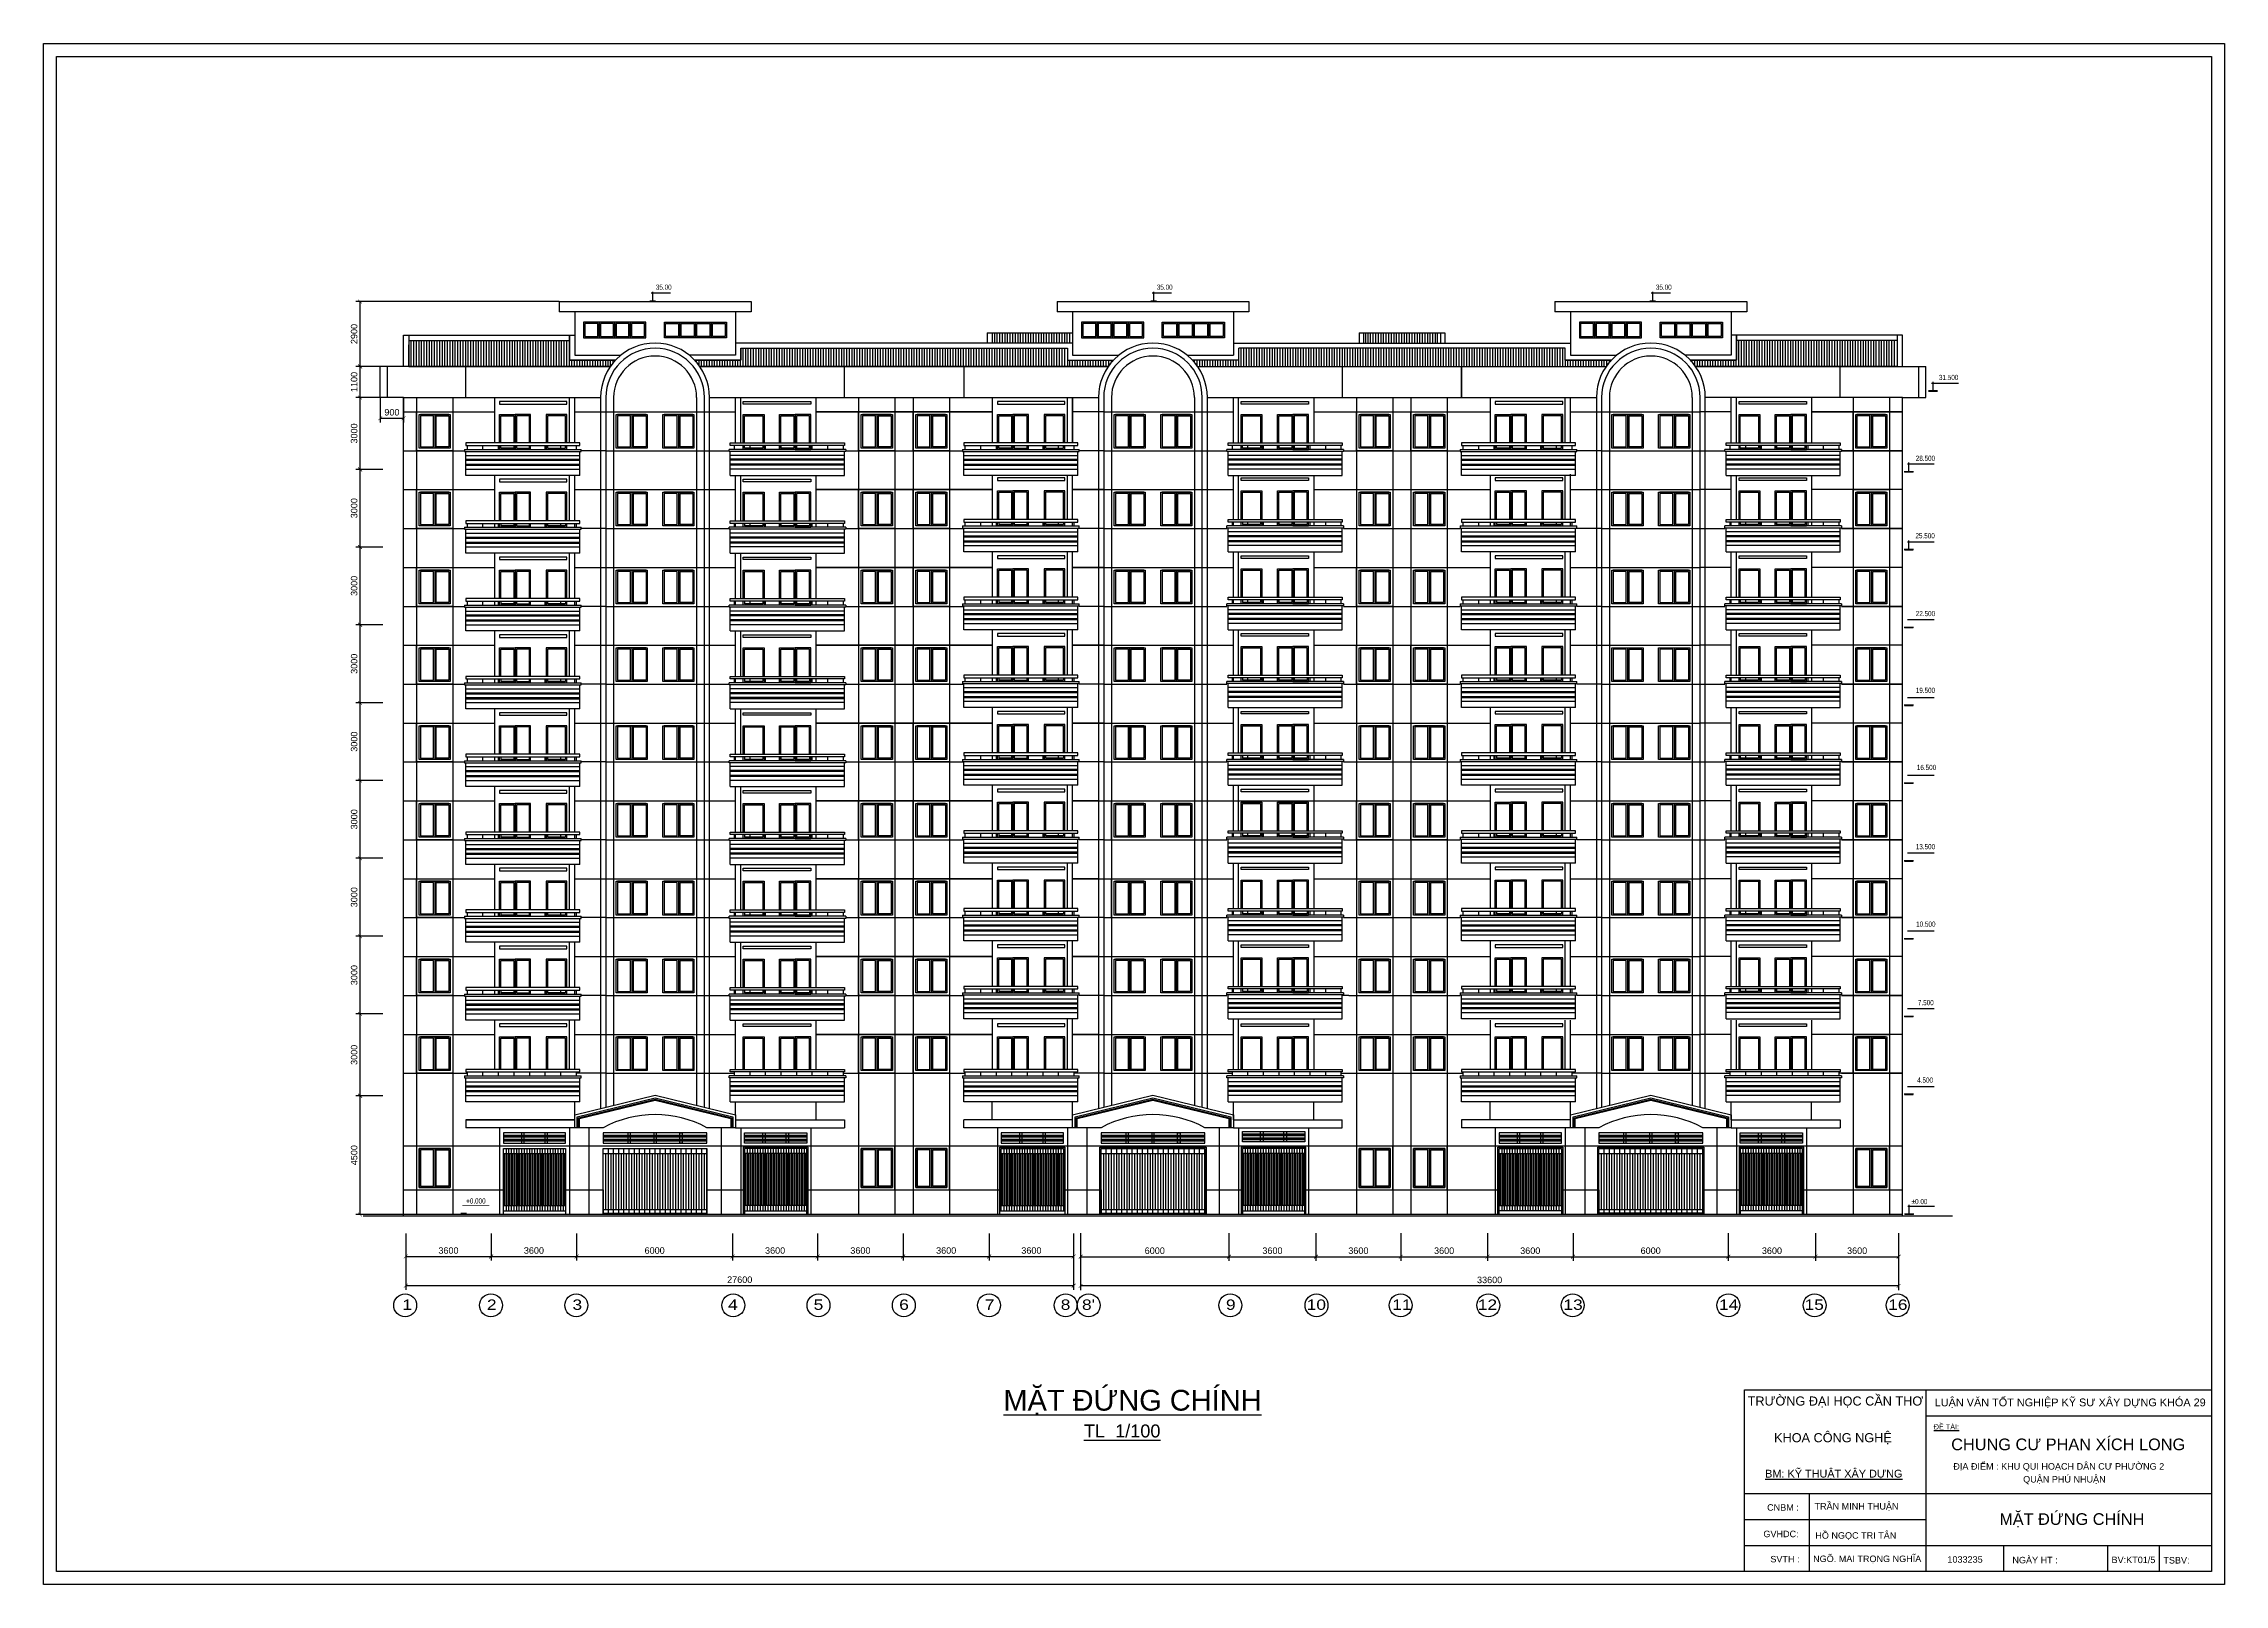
# Model space of a CAD drawing. Header units: millimetres. Extents: x 62416 to 146516, y -59332 to 68.
import ezdxf
from ezdxf.enums import TextEntityAlignment as Align

# ---------------------------------------------------------------- set-up
doc = ezdxf.new("R2010")
doc.units = ezdxf.units.MM
doc.header["$LTSCALE"] = 200
doc.header["$MEASUREMENT"] = 0
doc.header["$PDMODE"] = 3
doc.layers.get('0').update_dxf_attribs({"linetype": 'CONTINUOUS'})
doc.layers.get('DEFPOINTS').update_dxf_attribs({"linetype": 'CONTINUOUS'})
for name, color, linetype in [('111', 7, 'CONTINUOUS'), ('BAO', 3, 'CONTINUOUS'), ('DIM', 4, 'CONTINUOUS'), ('DIM1', 6, 'CONTINUOUS'), ('MDUNG', 3, 'CONTINUOUS'), ('TEXT', 7, 'CONTINUOUS')]:
    doc.layers.add(name, color=color, linetype=linetype)
doc.layers.add('TUONG', color=3, linetype='CONTINUOUS', lineweight=30)
doc.styles.add('DIM', font='VHELVEN.TTF')
doc.styles.add('VNI-HELVE', font='VHELVEN.TTF')
doc.styles.add('VNI-TIMES', font='VTIMESN.TTF')
doc.styles.add('VNS', font='VHELVEN.TTF')
doc.dimstyles.new('DIM100', dxfattribs={"dimtxt": 250, "dimasz": 150, "dimexe": 160, "dimexo": 0, "dimgap": 100, "dimtad": 1, "dimdec": 0, "dimzin": 0, "dimdsep": 46, "dimtxsty": 'VNI-HELVE', "dimblk": 'ARCHTICK', "dimblk1": 'ARCHTICK', "dimblk2": 'ARCHTICK', "dimsah": 1, "dimcen": 0, "dimclrd": 6, "dimclre": 6, "dimclrt": 6, "dimadec": 0, "dimazin": 0, "dimtfac": 0.5, "dimtdec": 0, "dimtix": 1, "dimtofl": 0, "dimtmove": 0, "dimatfit": 3, "dimldrblk": 'ARCHTICK', "dimfxl": 0, "dimtolj": 2, "dimtzin": 0, "dimarcsym": 0})

msp = doc.modelspace()

# ---------------------------------------------------------------- texts
at = {"layer": 'TEXT', "color": 7, "linetype": 'Continuous', "insert": (99430.3, -51832.9), "char_height": 800, "width": 17765.069, "attachment_point": 1, "style": 'VNS'}
msp.add_mtext('\\LMAËT ÑÖÙNG CHÍNH\\P\\l          \\H500;\\LTL  1/100', dxfattribs=at)
at = {"layer": 'TEXT', "color": 7, "style": 'VNI-TIMES'}
for s, insert, char_height, width, attachment_point in [('{\\fVNI-Helve|b0|i0|c0|p2;TRÖÔØNG ÑAÏI HOÏC CAÀN THÔ\\H1.333x;}', (131516.7, -52087.4), 350, 6964.75, 2), ('{\\fVNI-Helve|b0|i0|c0|p2;LUAÄN VAÊN TOÁT NGHIEÄP KYÕ SÖ XAÂY DÖÏNG KHOÙA 29}', (140570.6, -52349.2), 300, 11435.126, 5), ('{\\fVNI-Helve|b0|i0|c0|p2;KHOA COÂNG NGHEÄ}', (131419.8, -53501.9), 350, 6964.75, 2), ('\\fVNI-Helve|b0|i0|c0|p2;CNBM :', (129493.4, -56368.8), 250, 2665.727, 5), ('{\\fVNI-Helve|b0|i0|c0|p2;TRAÀN MINH THUAÄN}', (132329.6, -56348.4), 250, 4125.478, 5), (' \\fVNI-Helve|b0|i0|c0|p2;   GVHDC:', (129226.6, -57389.6), 250, 2665.727, 5), ('\\fVNI-Helve|b0|i0|c0|p2;SVTH :', (129570.1, -58360.7), 250, 2665.727, 5)]:
    msp.add_mtext(s, dxfattribs=dict(at, insert=insert, char_height=char_height, width=width, attachment_point=attachment_point))
at = {"layer": 'TEXT', "attachment_point": 1}
for s, insert, char_height, width, style in [('\\fVNI-Helve|b0|i0|c0|p2;\\LÑEÀ TAØI:', (135308.7, -53157.9), 200, 1257.188, 'VNI-TIMES'), ('{\\fVNI-Helve|b0|i0|c0|p2;CHUNG CÖ PHAN XÍCH LONG}', (135981, -53709.6), 450, 10463.729, 'VNI-TIMES'), ('ÑÒA ÑIEÅM : KHU QUI HOAÏCH DAÂN CÖ PHÖÔØNG 2', (136062.9, -54657.7), 250, 9820.32, 'VNI-HELVE'), ('{\\fVNI-Helve|b0|i0|c0|p2;\\LBM: KYÕ THUAÄT XAÂY DÖÏNG}', (128806.2, -54913.6), 300, 5740, 'VNI-TIMES'), ('QUAÄN PHUÙ NHUAÄN', (138755.5, -55155), 250, 4751.768, 'VNI-HELVE'), ('M{\\fArial|b0|i0|c0|p32;ẶT \\fArial|b0|i0|c238|p32;Đ\\fArial|b0|i0|c0|p32;ỨNG CHÍNH}', (137851.8, -56589.3), 450, 10463.729, 'VNI-TIMES'), ('{\\fVNI-Helve|b0|i0|c0|p2;HOÀ NGOÏC TRI TAÂN}', (130740.6, -57320.9), 250, 4322.578, 'VNI-TIMES'), ('\\pt3750;{\\fVNI-Helve|b0|i0|c0|p2;NGÕ. MAI TROÏNG NGHÓA}', (130656, -58221), 250, 5420.588, 'VNI-TIMES'), ('1033235', (135835, -58245.9), 250, 2670.423, 'VNI-HELVE'), ('NGAØY HT :', (138341.4, -58269.7), 250, 3504.93, 'VNI-HELVE'), ('BV:KT01/5', (142165.4, -58262.2), 250, 1757.472, 'VNI-HELVE'), ('TSBV:', (144163.3, -58277.2), 250, 1757.472, 'VNI-HELVE')]:
    msp.add_mtext(s, dxfattribs=dict(at, insert=insert, char_height=char_height, width=width, style=style))
at = {"layer": 'TEXT', "color": 7, "style": 'DIM', "width": 0.7}
for tag, p in [('35.00', (86025.5, -9420.5)), ('35.00', (105345.6, -9420.5)), ('35.00', (124591.2, -9420.5)), ('31.500', (135509.5, -12901)), ('28.500', (134615, -16016.9)), ('25.500', (134601.5, -19003.4)), ('22.500', (134615, -22003.4)), ('19.500', (134615, -24962.9)), ('16.500', (134655.6, -27935.9)), ('13.500', (134615, -30989.9)), ('10.500', (134628.5, -33976.4)), ('7.500', (134696.1, -37003.4)), ('4.500', (134669.1, -39989.9)), ('+0.000', (78709.5, -44649.3)), ('%%P0.00', (134454.2, -44672.2))]:
    msp.add_attdef(tag, p, '', height=200, dxfattribs=at)
at = {"layer": 'TEXT', "color": 7, "linetype": 'Continuous', "style": 'VNS', "width": 1.2}
for tag, p in [('1', (76438.4, -48748.2)), ('2', (79697.7, -48748.2)), ('3', (82997.7, -48748.2)), ('4', (88997.7, -48748.2)), ('5', (92297.7, -48748.2)), ('6', (95597.7, -48748.2)), ('7', (98897.7, -48748.2)), ('8', (101826.5, -48748.2)), ("8'", (102710.1, -48748.2)), ('9', (108197.7, -48748.2)), ('10', (111497.7, -48748.2)), ('11', (114797.7, -48748.2)), ('12', (118097.7, -48748.2)), ('13', (121397.7, -48748.2)), ('14', (127397.7, -48748.2)), ('15', (130697.7, -48748.2)), ('16', (133922.7, -48748.2))]:
    msp.add_attdef(tag, text='', height=400, dxfattribs=at).set_placement(p, align=Align.CENTER)

# ---------------------------------------------------------------- blocks, each defined once
blk = doc.blocks.new('_ArchTick')
at = {"layer": '111', "color": 0, "const_width": 0.15}
blk.add_lwpolyline([(-0.5, -0.5), (0.5, 0.5)], dxfattribs=at)
blk = doc.blocks.new('*D6')
at = {"color": 6, "linetype": 'ByBlock'}
for p, q in [((69008, -37397), (67967, -37397)), ((68127, -41980), (68127, -37397)), ((69805, -41980), (67967, -41980))]:
    blk.add_line(p, q, dxfattribs=at)
at = {"layer": 'DEFPOINTS', "color": 0, "linetype": 'ByBlock'}
for p in [(68127, -37397), (69008, -37397), (69805, -41980)]:
    blk.add_point(p, dxfattribs=at)
at = {"color": 6, "linetype": 'ByBlock', "xscale": 150, "yscale": 150, "zscale": 150}
for p, rotation in [((68127, -37397), 90), ((68127, -41980), 270)]:
    blk.add_blockref('_ArchTick', p, dxfattribs=dict(at, rotation=rotation))
at = {"color": 6, "linetype": 'ByBlock', "insert": (67899, -39689), "char_height": 250, "attachment_point": 5, "rotation": 90, "style": 'VNI-HELVE'}
blk.add_mtext('\\A2;4500', dxfattribs=at)
blk = doc.blocks.new('*D7')
at = {"color": 6, "linetype": 'ByBlock'}
for p, q in [((69008, -34245), (67967, -34245)), ((68127, -37397), (68127, -34245)), ((69008, -37397), (67967, -37397))]:
    blk.add_line(p, q, dxfattribs=at)
at = {"layer": 'DEFPOINTS', "color": 0, "linetype": 'ByBlock'}
for p in [(68127, -34245), (69008, -34245), (69008, -37397)]:
    blk.add_point(p, dxfattribs=at)
at = {"color": 6, "linetype": 'ByBlock', "xscale": 150, "yscale": 150, "zscale": 150}
for p, rotation in [((68127, -34245), 90), ((68127, -37397), 270)]:
    blk.add_blockref('_ArchTick', p, dxfattribs=dict(at, rotation=rotation))
at = {"color": 6, "linetype": 'ByBlock', "insert": (67899, -35821), "char_height": 250, "attachment_point": 5, "rotation": 90, "style": 'VNI-HELVE'}
blk.add_mtext('\\A2;3000', dxfattribs=at)
blk = doc.blocks.new('*D8')
at = {"color": 6, "linetype": 'ByBlock'}
for p, q in [((69008, -31248), (67967, -31248)), ((68127, -34245), (68127, -31248)), ((69008, -34245), (67967, -34245))]:
    blk.add_line(p, q, dxfattribs=at)
at = {"layer": 'DEFPOINTS', "color": 0, "linetype": 'ByBlock'}
for p in [(68127, -31248), (69008, -31248), (69008, -34245)]:
    blk.add_point(p, dxfattribs=at)
at = {"color": 6, "linetype": 'ByBlock', "xscale": 150, "yscale": 150, "zscale": 150}
for p, rotation in [((68127, -31248), 90), ((68127, -34245), 270)]:
    blk.add_blockref('_ArchTick', p, dxfattribs=dict(at, rotation=rotation))
at = {"color": 6, "linetype": 'ByBlock', "insert": (67899, -32747), "char_height": 250, "attachment_point": 5, "rotation": 90, "style": 'VNI-HELVE'}
blk.add_mtext('\\A2;3000', dxfattribs=at)
blk = doc.blocks.new('*D9')
at = {"color": 6, "linetype": 'ByBlock'}
for p, q in [((69008, -28239), (67967, -28239)), ((68127, -31248), (68127, -28239)), ((69008, -31248), (67967, -31248))]:
    blk.add_line(p, q, dxfattribs=at)
at = {"layer": 'DEFPOINTS', "color": 0, "linetype": 'ByBlock'}
for p in [(68127, -28239), (69008, -28239), (69008, -31248)]:
    blk.add_point(p, dxfattribs=at)
at = {"color": 6, "linetype": 'ByBlock', "xscale": 150, "yscale": 150, "zscale": 150}
for p, rotation in [((68127, -28239), 90), ((68127, -31248), 270)]:
    blk.add_blockref('_ArchTick', p, dxfattribs=dict(at, rotation=rotation))
at = {"color": 6, "linetype": 'ByBlock', "insert": (67899, -29744), "char_height": 250, "attachment_point": 5, "rotation": 90, "style": 'VNI-HELVE'}
blk.add_mtext('\\A2;3000', dxfattribs=at)
blk = doc.blocks.new('*D10')
at = {"color": 6, "linetype": 'ByBlock'}
for p, q in [((69008, -25244), (67967, -25244)), ((68127, -28239), (68127, -25244)), ((69008, -28239), (67967, -28239))]:
    blk.add_line(p, q, dxfattribs=at)
at = {"layer": 'DEFPOINTS', "color": 0, "linetype": 'ByBlock'}
for p in [(68127, -25244), (69008, -25244), (69008, -28239)]:
    blk.add_point(p, dxfattribs=at)
at = {"color": 6, "linetype": 'ByBlock', "xscale": 150, "yscale": 150, "zscale": 150}
for p, rotation in [((68127, -25244), 90), ((68127, -28239), 270)]:
    blk.add_blockref('_ArchTick', p, dxfattribs=dict(at, rotation=rotation))
at = {"color": 6, "linetype": 'ByBlock', "insert": (67899, -26741), "char_height": 250, "attachment_point": 5, "rotation": 90, "style": 'VNI-HELVE'}
blk.add_mtext('\\A2;3000', dxfattribs=at)
blk = doc.blocks.new('*D11')
at = {"color": 6, "linetype": 'ByBlock'}
for p, q in [((69008, -22250), (67967, -22250)), ((68127, -25244), (68127, -22250)), ((69008, -25244), (67967, -25244))]:
    blk.add_line(p, q, dxfattribs=at)
at = {"layer": 'DEFPOINTS', "color": 0, "linetype": 'ByBlock'}
for p in [(68127, -22250), (69008, -22250), (69008, -25244)]:
    blk.add_point(p, dxfattribs=at)
at = {"color": 6, "linetype": 'ByBlock', "xscale": 150, "yscale": 150, "zscale": 150}
for p, rotation in [((68127, -22250), 90), ((68127, -25244), 270)]:
    blk.add_blockref('_ArchTick', p, dxfattribs=dict(at, rotation=rotation))
at = {"color": 6, "linetype": 'ByBlock', "insert": (67899, -23747), "char_height": 250, "attachment_point": 5, "rotation": 90, "style": 'VNI-HELVE'}
blk.add_mtext('\\A2;3000', dxfattribs=at)
blk = doc.blocks.new('*D12')
at = {"color": 6, "linetype": 'ByBlock'}
for p, q in [((69008, -19239), (67967, -19239)), ((68127, -22250), (68127, -19239)), ((69008, -22250), (67967, -22250))]:
    blk.add_line(p, q, dxfattribs=at)
at = {"layer": 'DEFPOINTS', "color": 0, "linetype": 'ByBlock'}
for p in [(68127, -19239), (69008, -19239), (69008, -22250)]:
    blk.add_point(p, dxfattribs=at)
at = {"color": 6, "linetype": 'ByBlock', "xscale": 150, "yscale": 150, "zscale": 150}
for p, rotation in [((68127, -19239), 90), ((68127, -22250), 270)]:
    blk.add_blockref('_ArchTick', p, dxfattribs=dict(at, rotation=rotation))
at = {"color": 6, "linetype": 'ByBlock', "insert": (67899, -20744), "char_height": 250, "attachment_point": 5, "rotation": 90, "style": 'VNI-HELVE'}
blk.add_mtext('\\A2;3000', dxfattribs=at)
blk = doc.blocks.new('*D13')
at = {"color": 6, "linetype": 'ByBlock'}
for p, q in [((69008, -16243), (67967, -16243)), ((68127, -19239), (68127, -16243)), ((69008, -19239), (67967, -19239))]:
    blk.add_line(p, q, dxfattribs=at)
at = {"layer": 'DEFPOINTS', "color": 0, "linetype": 'ByBlock'}
for p in [(68127, -16243), (69008, -16243), (69008, -19239)]:
    blk.add_point(p, dxfattribs=at)
at = {"color": 6, "linetype": 'ByBlock', "xscale": 150, "yscale": 150, "zscale": 150}
for p, rotation in [((68127, -16243), 90), ((68127, -19239), 270)]:
    blk.add_blockref('_ArchTick', p, dxfattribs=dict(at, rotation=rotation))
at = {"color": 6, "linetype": 'ByBlock', "insert": (67899, -17741), "char_height": 250, "attachment_point": 5, "rotation": 90, "style": 'VNI-HELVE'}
blk.add_mtext('\\A2;3000', dxfattribs=at)
blk = doc.blocks.new('*D14')
at = {"color": 6, "linetype": 'ByBlock'}
for p, q in [((69008, -13249), (67967, -13249)), ((68127, -16243), (68127, -13249)), ((69008, -16243), (67967, -16243))]:
    blk.add_line(p, q, dxfattribs=at)
at = {"layer": 'DEFPOINTS', "color": 0, "linetype": 'ByBlock'}
for p in [(68127, -13249), (69008, -13249), (69008, -16243)]:
    blk.add_point(p, dxfattribs=at)
at = {"color": 6, "linetype": 'ByBlock', "xscale": 150, "yscale": 150, "zscale": 150}
for p, rotation in [((68127, -13249), 90), ((68127, -16243), 270)]:
    blk.add_blockref('_ArchTick', p, dxfattribs=dict(at, rotation=rotation))
at = {"color": 6, "linetype": 'ByBlock', "insert": (67899, -14746), "char_height": 250, "attachment_point": 5, "rotation": 90, "style": 'VNI-HELVE'}
blk.add_mtext('\\A2;3000', dxfattribs=at)
blk = doc.blocks.new('*D15')
at = {"color": 6, "linetype": 'ByBlock'}
for p, q in [((75398, -12931), (74460, -12931)), ((74620, -15700), (74620, -12931)), ((75501, -15700), (74460, -15700))]:
    blk.add_line(p, q, dxfattribs=at)
at = {"layer": 'DEFPOINTS', "color": 0, "linetype": 'ByBlock'}
for p in [(74620, -12931), (75398, -12931), (75501, -15700)]:
    blk.add_point(p, dxfattribs=at)
at = {"color": 6, "linetype": 'ByBlock', "xscale": 150, "yscale": 150, "zscale": 150}
for p, rotation in [((74620, -12931), 90), ((74620, -15700), 270)]:
    blk.add_blockref('_ArchTick', p, dxfattribs=dict(at, rotation=rotation))
at = {"color": 6, "linetype": 'ByBlock', "insert": (74391, -14315), "char_height": 250, "attachment_point": 5, "rotation": 90, "style": 'VNI-HELVE'}
blk.add_mtext('\\A2;3000', dxfattribs=at)
blk = doc.blocks.new('*D16')
at = {"color": 6, "linetype": 'ByBlock'}
for p, q in [((75398, -11731), (74460, -11731)), ((74620, -12931), (74620, -11731)), ((75398, -12931), (74460, -12931))]:
    blk.add_line(p, q, dxfattribs=at)
at = {"layer": 'DEFPOINTS', "color": 0, "linetype": 'ByBlock'}
for p in [(74620, -11731), (75398, -11731), (75398, -12931)]:
    blk.add_point(p, dxfattribs=at)
at = {"color": 6, "linetype": 'ByBlock', "xscale": 150, "yscale": 150, "zscale": 150}
for p, rotation in [((74620, -11731), 90), ((74620, -12931), 270)]:
    blk.add_blockref('_ArchTick', p, dxfattribs=dict(at, rotation=rotation))
at = {"color": 6, "linetype": 'ByBlock', "insert": (74391, -12331), "char_height": 250, "attachment_point": 5, "rotation": 90, "style": 'VNI-HELVE'}
blk.add_mtext('\\A2;1100', dxfattribs=at)
blk = doc.blocks.new('*D17')
at = {"color": 6, "linetype": 'ByBlock'}
for p, q in [((82298, -9231), (74460, -9231)), ((74620, -11731), (74620, -9231)), ((75398, -11731), (74460, -11731))]:
    blk.add_line(p, q, dxfattribs=at)
at = {"layer": 'DEFPOINTS', "color": 0, "linetype": 'ByBlock'}
for p in [(74620, -9231), (82298, -9231), (75398, -11731)]:
    blk.add_point(p, dxfattribs=at)
at = {"color": 6, "linetype": 'ByBlock', "xscale": 150, "yscale": 150, "zscale": 150}
for p, rotation in [((74620, -9231), 90), ((74620, -11731), 270)]:
    blk.add_blockref('_ArchTick', p, dxfattribs=dict(at, rotation=rotation))
at = {"color": 6, "linetype": 'ByBlock', "insert": (74391, -10481), "char_height": 250, "attachment_point": 5, "rotation": 90, "style": 'VNI-HELVE'}
blk.add_mtext('\\A2;2900', dxfattribs=at)
blk = doc.blocks.new('*D18')
at = {"color": 6, "linetype": 'ByBlock'}
for p, q in [((69890, -42711), (69890, -43754)), ((73182, -42711), (73182, -43754)), ((69890, -43594), (73182, -43594))]:
    blk.add_line(p, q, dxfattribs=at)
at = {"layer": 'DEFPOINTS', "color": 0, "linetype": 'ByBlock'}
for p in [(69890, -42711), (73182, -42711), (73182, -43594)]:
    blk.add_point(p, dxfattribs=at)
at = {"color": 6, "linetype": 'ByBlock', "xscale": 150, "yscale": 150, "zscale": 150, "rotation": 180}
blk.add_blockref('_ArchTick', (69890, -43594), dxfattribs=at)
at = {"color": 6, "linetype": 'ByBlock', "xscale": 150, "yscale": 150, "zscale": 150}
blk.add_blockref('_ArchTick', (73182, -43594), dxfattribs=at)
at = {"color": 6, "linetype": 'ByBlock', "insert": (71536, -43366), "char_height": 250, "attachment_point": 5, "style": 'VNI-HELVE'}
blk.add_mtext('\\A2;3600', dxfattribs=at)
blk = doc.blocks.new('*D19')
at = {"color": 6, "linetype": 'ByBlock'}
for p, q in [((73182, -42711), (73182, -43754)), ((76479, -42711), (76479, -43754)), ((73182, -43594), (76479, -43594))]:
    blk.add_line(p, q, dxfattribs=at)
at = {"layer": 'DEFPOINTS', "color": 0, "linetype": 'ByBlock'}
for p in [(73182, -42711), (76479, -42711), (76479, -43594)]:
    blk.add_point(p, dxfattribs=at)
at = {"color": 6, "linetype": 'ByBlock', "xscale": 150, "yscale": 150, "zscale": 150, "rotation": 180}
blk.add_blockref('_ArchTick', (73182, -43594), dxfattribs=at)
at = {"color": 6, "linetype": 'ByBlock', "xscale": 150, "yscale": 150, "zscale": 150}
blk.add_blockref('_ArchTick', (76479, -43594), dxfattribs=at)
at = {"color": 6, "linetype": 'ByBlock', "insert": (74831, -43366), "char_height": 250, "attachment_point": 5, "style": 'VNI-HELVE'}
blk.add_mtext('\\A2;3600', dxfattribs=at)
blk = doc.blocks.new('*D20')
at = {"color": 6, "linetype": 'ByBlock'}
for p, q in [((76479, -42711), (76479, -43754)), ((82495, -42711), (82495, -43754)), ((76479, -43594), (82495, -43594))]:
    blk.add_line(p, q, dxfattribs=at)
at = {"layer": 'DEFPOINTS', "color": 0, "linetype": 'ByBlock'}
for p in [(76479, -42711), (82495, -42711), (82495, -43594)]:
    blk.add_point(p, dxfattribs=at)
at = {"color": 6, "linetype": 'ByBlock', "xscale": 150, "yscale": 150, "zscale": 150, "rotation": 180}
blk.add_blockref('_ArchTick', (76479, -43594), dxfattribs=at)
at = {"color": 6, "linetype": 'ByBlock', "xscale": 150, "yscale": 150, "zscale": 150}
blk.add_blockref('_ArchTick', (82495, -43594), dxfattribs=at)
at = {"color": 6, "linetype": 'ByBlock', "insert": (79487, -43366), "char_height": 250, "attachment_point": 5, "style": 'VNI-HELVE'}
blk.add_mtext('\\A2;6000', dxfattribs=at)
blk = doc.blocks.new('*D21')
at = {"color": 6, "linetype": 'ByBlock'}
for p, q in [((82495, -42711), (82495, -43754)), ((85772, -42711), (85772, -43754)), ((82495, -43594), (85772, -43594))]:
    blk.add_line(p, q, dxfattribs=at)
at = {"layer": 'DEFPOINTS', "color": 0, "linetype": 'ByBlock'}
for p in [(82495, -42711), (85772, -42711), (85772, -43594)]:
    blk.add_point(p, dxfattribs=at)
at = {"color": 6, "linetype": 'ByBlock', "xscale": 150, "yscale": 150, "zscale": 150, "rotation": 180}
blk.add_blockref('_ArchTick', (82495, -43594), dxfattribs=at)
at = {"color": 6, "linetype": 'ByBlock', "xscale": 150, "yscale": 150, "zscale": 150}
blk.add_blockref('_ArchTick', (85772, -43594), dxfattribs=at)
at = {"color": 6, "linetype": 'ByBlock', "insert": (84133, -43366), "char_height": 250, "attachment_point": 5, "style": 'VNI-HELVE'}
blk.add_mtext('\\A2;3600', dxfattribs=at)
blk = doc.blocks.new('*D22')
at = {"color": 6, "linetype": 'ByBlock'}
for p, q in [((85772, -42711), (85772, -43754)), ((89073, -42711), (89073, -43754)), ((85772, -43594), (89073, -43594))]:
    blk.add_line(p, q, dxfattribs=at)
at = {"layer": 'DEFPOINTS', "color": 0, "linetype": 'ByBlock'}
for p in [(85772, -42711), (89073, -42711), (89073, -43594)]:
    blk.add_point(p, dxfattribs=at)
at = {"color": 6, "linetype": 'ByBlock', "xscale": 150, "yscale": 150, "zscale": 150, "rotation": 180}
blk.add_blockref('_ArchTick', (85772, -43594), dxfattribs=at)
at = {"color": 6, "linetype": 'ByBlock', "xscale": 150, "yscale": 150, "zscale": 150}
blk.add_blockref('_ArchTick', (89073, -43594), dxfattribs=at)
at = {"color": 6, "linetype": 'ByBlock', "insert": (87422, -43366), "char_height": 250, "attachment_point": 5, "style": 'VNI-HELVE'}
blk.add_mtext('\\A2;3600', dxfattribs=at)
blk = doc.blocks.new('*D23')
at = {"color": 6, "linetype": 'ByBlock'}
for p, q in [((89073, -42711), (89073, -43754)), ((92387, -42711), (92387, -43754)), ((89073, -43594), (92387, -43594))]:
    blk.add_line(p, q, dxfattribs=at)
at = {"layer": 'DEFPOINTS', "color": 0, "linetype": 'ByBlock'}
for p in [(89073, -42711), (92387, -42711), (92387, -43594)]:
    blk.add_point(p, dxfattribs=at)
at = {"color": 6, "linetype": 'ByBlock', "xscale": 150, "yscale": 150, "zscale": 150, "rotation": 180}
blk.add_blockref('_ArchTick', (89073, -43594), dxfattribs=at)
at = {"color": 6, "linetype": 'ByBlock', "xscale": 150, "yscale": 150, "zscale": 150}
blk.add_blockref('_ArchTick', (92387, -43594), dxfattribs=at)
at = {"color": 6, "linetype": 'ByBlock', "insert": (90730, -43366), "char_height": 250, "attachment_point": 5, "style": 'VNI-HELVE'}
blk.add_mtext('\\A2;3600', dxfattribs=at)
blk = doc.blocks.new('*D24')
at = {"color": 6, "linetype": 'ByBlock'}
for p, q in [((92387, -42711), (92387, -43754)), ((95645, -42711), (95645, -43754)), ((92387, -43594), (95645, -43594))]:
    blk.add_line(p, q, dxfattribs=at)
at = {"layer": 'DEFPOINTS', "color": 0, "linetype": 'ByBlock'}
for p in [(92387, -42711), (95645, -42711), (95645, -43594)]:
    blk.add_point(p, dxfattribs=at)
at = {"color": 6, "linetype": 'ByBlock', "xscale": 150, "yscale": 150, "zscale": 150, "rotation": 180}
blk.add_blockref('_ArchTick', (92387, -43594), dxfattribs=at)
at = {"color": 6, "linetype": 'ByBlock', "xscale": 150, "yscale": 150, "zscale": 150}
blk.add_blockref('_ArchTick', (95645, -43594), dxfattribs=at)
at = {"color": 6, "linetype": 'ByBlock', "insert": (94016, -43366), "char_height": 250, "attachment_point": 5, "style": 'VNI-HELVE'}
blk.add_mtext('\\A2;3600', dxfattribs=at)
blk = doc.blocks.new('*D25')
at = {"color": 6, "linetype": 'ByBlock'}
for p, q in [((101634, -42702), (101634, -43762)), ((104990, -42702), (104990, -43762)), ((101634, -43602), (104990, -43602))]:
    blk.add_line(p, q, dxfattribs=at)
at = {"layer": 'DEFPOINTS', "color": 0, "linetype": 'ByBlock'}
for p in [(101634, -42702), (104990, -42702), (104990, -43602)]:
    blk.add_point(p, dxfattribs=at)
at = {"color": 6, "linetype": 'ByBlock', "xscale": 150, "yscale": 150, "zscale": 150, "rotation": 180}
blk.add_blockref('_ArchTick', (101634, -43602), dxfattribs=at)
at = {"color": 6, "linetype": 'ByBlock', "xscale": 150, "yscale": 150, "zscale": 150}
blk.add_blockref('_ArchTick', (104990, -43602), dxfattribs=at)
at = {"color": 6, "linetype": 'ByBlock', "insert": (103312, -43373), "char_height": 250, "attachment_point": 5, "style": 'VNI-HELVE'}
blk.add_mtext('\\A2;3600', dxfattribs=at)
blk = doc.blocks.new('*D26')
at = {"color": 6, "linetype": 'ByBlock'}
for p, q in [((104990, -42702), (104990, -43762)), ((108261, -42702), (108261, -43762)), ((104990, -43602), (108261, -43602))]:
    blk.add_line(p, q, dxfattribs=at)
at = {"layer": 'DEFPOINTS', "color": 0, "linetype": 'ByBlock'}
for p in [(104990, -42702), (108261, -42702), (108261, -43602)]:
    blk.add_point(p, dxfattribs=at)
at = {"color": 6, "linetype": 'ByBlock', "xscale": 150, "yscale": 150, "zscale": 150, "rotation": 180}
blk.add_blockref('_ArchTick', (104990, -43602), dxfattribs=at)
at = {"color": 6, "linetype": 'ByBlock', "xscale": 150, "yscale": 150, "zscale": 150}
blk.add_blockref('_ArchTick', (108261, -43602), dxfattribs=at)
at = {"color": 6, "linetype": 'ByBlock', "insert": (106626, -43373), "char_height": 250, "attachment_point": 5, "style": 'VNI-HELVE'}
blk.add_mtext('\\A2;3600', dxfattribs=at)
blk = doc.blocks.new('*D27')
at = {"color": 6, "linetype": 'ByBlock'}
for p, q in [((108261, -42702), (108261, -43762)), ((111605, -42702), (111605, -43762)), ((108261, -43602), (111605, -43602))]:
    blk.add_line(p, q, dxfattribs=at)
at = {"layer": 'DEFPOINTS', "color": 0, "linetype": 'ByBlock'}
for p in [(108261, -42702), (111605, -42702), (111605, -43602)]:
    blk.add_point(p, dxfattribs=at)
at = {"color": 6, "linetype": 'ByBlock', "xscale": 150, "yscale": 150, "zscale": 150, "rotation": 180}
blk.add_blockref('_ArchTick', (108261, -43602), dxfattribs=at)
at = {"color": 6, "linetype": 'ByBlock', "xscale": 150, "yscale": 150, "zscale": 150}
blk.add_blockref('_ArchTick', (111605, -43602), dxfattribs=at)
at = {"color": 6, "linetype": 'ByBlock', "insert": (109933, -43373), "char_height": 250, "attachment_point": 5, "style": 'VNI-HELVE'}
blk.add_mtext('\\A2;3600', dxfattribs=at)
blk = doc.blocks.new('*D28')
at = {"color": 6, "linetype": 'ByBlock'}
for p, q in [((111605, -42702), (111605, -43762)), ((114904, -42702), (114904, -43762)), ((111605, -43602), (114904, -43602))]:
    blk.add_line(p, q, dxfattribs=at)
at = {"layer": 'DEFPOINTS', "color": 0, "linetype": 'ByBlock'}
for p in [(111605, -42702), (114904, -42702), (114904, -43602)]:
    blk.add_point(p, dxfattribs=at)
at = {"color": 6, "linetype": 'ByBlock', "xscale": 150, "yscale": 150, "zscale": 150, "rotation": 180}
blk.add_blockref('_ArchTick', (111605, -43602), dxfattribs=at)
at = {"color": 6, "linetype": 'ByBlock', "xscale": 150, "yscale": 150, "zscale": 150}
blk.add_blockref('_ArchTick', (114904, -43602), dxfattribs=at)
at = {"color": 6, "linetype": 'ByBlock', "insert": (113255, -43373), "char_height": 250, "attachment_point": 5, "style": 'VNI-HELVE'}
blk.add_mtext('\\A2;3600', dxfattribs=at)
blk = doc.blocks.new('*D29')
at = {"color": 6, "linetype": 'ByBlock'}
for p, q in [((114904, -42702), (114904, -43762)), ((120892, -42702), (120892, -43762)), ((114904, -43602), (120892, -43602))]:
    blk.add_line(p, q, dxfattribs=at)
at = {"layer": 'DEFPOINTS', "color": 0, "linetype": 'ByBlock'}
for p in [(114904, -42702), (120892, -42702), (120892, -43602)]:
    blk.add_point(p, dxfattribs=at)
at = {"color": 6, "linetype": 'ByBlock', "xscale": 150, "yscale": 150, "zscale": 150, "rotation": 180}
blk.add_blockref('_ArchTick', (114904, -43602), dxfattribs=at)
at = {"color": 6, "linetype": 'ByBlock', "xscale": 150, "yscale": 150, "zscale": 150}
blk.add_blockref('_ArchTick', (120892, -43602), dxfattribs=at)
at = {"color": 6, "linetype": 'ByBlock', "insert": (117898, -43373), "char_height": 250, "attachment_point": 5, "style": 'VNI-HELVE'}
blk.add_mtext('\\A2;6000', dxfattribs=at)
blk = doc.blocks.new('*D30')
at = {"color": 6, "linetype": 'ByBlock'}
for p, q in [((120892, -42702), (120892, -43762)), ((124257, -42702), (124257, -43762)), ((120892, -43602), (124257, -43602))]:
    blk.add_line(p, q, dxfattribs=at)
at = {"layer": 'DEFPOINTS', "color": 0, "linetype": 'ByBlock'}
for p in [(120892, -42702), (124257, -42702), (124257, -43602)]:
    blk.add_point(p, dxfattribs=at)
at = {"color": 6, "linetype": 'ByBlock', "xscale": 150, "yscale": 150, "zscale": 150, "rotation": 180}
blk.add_blockref('_ArchTick', (120892, -43602), dxfattribs=at)
at = {"color": 6, "linetype": 'ByBlock', "xscale": 150, "yscale": 150, "zscale": 150}
blk.add_blockref('_ArchTick', (124257, -43602), dxfattribs=at)
at = {"color": 6, "linetype": 'ByBlock', "insert": (122575, -43373), "char_height": 250, "attachment_point": 5, "style": 'VNI-HELVE'}
blk.add_mtext('\\A2;3600', dxfattribs=at)
blk = doc.blocks.new('*D31')
at = {"color": 6, "linetype": 'ByBlock'}
for p, q in [((124257, -42702), (124257, -43762)), ((127462, -42702), (127462, -43762)), ((124257, -43602), (127462, -43602))]:
    blk.add_line(p, q, dxfattribs=at)
at = {"layer": 'DEFPOINTS', "color": 0, "linetype": 'ByBlock'}
for p in [(124257, -42702), (127462, -42702), (127462, -43602)]:
    blk.add_point(p, dxfattribs=at)
at = {"color": 6, "linetype": 'ByBlock', "xscale": 150, "yscale": 150, "zscale": 150, "rotation": 180}
blk.add_blockref('_ArchTick', (124257, -43602), dxfattribs=at)
at = {"color": 6, "linetype": 'ByBlock', "xscale": 150, "yscale": 150, "zscale": 150}
blk.add_blockref('_ArchTick', (127462, -43602), dxfattribs=at)
at = {"color": 6, "linetype": 'ByBlock', "insert": (125860, -43373), "char_height": 250, "attachment_point": 5, "style": 'VNI-HELVE'}
blk.add_mtext('\\A2;3600', dxfattribs=at)
blk = doc.blocks.new('*D32')
at = {"color": 6, "linetype": 'ByBlock'}
for p, q in [((95914, -42702), (95914, -44889)), ((127462, -42702), (127462, -44889)), ((127462, -44729), (95914, -44729))]:
    blk.add_line(p, q, dxfattribs=at)
at = {"layer": 'DEFPOINTS', "color": 0, "linetype": 'ByBlock'}
for p in [(95914, -42702), (127462, -42702), (95914, -44729)]:
    blk.add_point(p, dxfattribs=at)
at = {"color": 6, "linetype": 'ByBlock', "xscale": 150, "yscale": 150, "zscale": 150, "rotation": 180}
blk.add_blockref('_ArchTick', (95914, -44729), dxfattribs=at)
at = {"color": 6, "linetype": 'ByBlock', "xscale": 150, "yscale": 150, "zscale": 150}
blk.add_blockref('_ArchTick', (127462, -44729), dxfattribs=at)
at = {"color": 6, "linetype": 'ByBlock', "insert": (111688, -44500), "char_height": 250, "attachment_point": 5, "style": 'VNI-HELVE'}
blk.add_mtext('\\A2;33600', dxfattribs=at)
blk = doc.blocks.new('*D33')
at = {"color": 6, "linetype": 'ByBlock'}
for p, q in [((95914, -42702), (95914, -43762)), ((101634, -42702), (101634, -43762)), ((95914, -43602), (101634, -43602))]:
    blk.add_line(p, q, dxfattribs=at)
at = {"layer": 'DEFPOINTS', "color": 0, "linetype": 'ByBlock'}
for p in [(95914, -42702), (101634, -42702), (101634, -43602)]:
    blk.add_point(p, dxfattribs=at)
at = {"color": 6, "linetype": 'ByBlock', "xscale": 150, "yscale": 150, "zscale": 150, "rotation": 180}
blk.add_blockref('_ArchTick', (95914, -43602), dxfattribs=at)
at = {"color": 6, "linetype": 'ByBlock', "xscale": 150, "yscale": 150, "zscale": 150}
blk.add_blockref('_ArchTick', (101634, -43602), dxfattribs=at)
at = {"color": 6, "linetype": 'ByBlock', "insert": (98774, -43373), "char_height": 250, "attachment_point": 5, "style": 'VNI-HELVE'}
blk.add_mtext('\\A2;6000', dxfattribs=at)
blk = doc.blocks.new('*D34')
at = {"color": 6, "linetype": 'ByBlock'}
for p, q in [((69890, -42711), (69890, -44879)), ((95645, -42711), (95645, -44879)), ((69890, -44719), (95645, -44719))]:
    blk.add_line(p, q, dxfattribs=at)
at = {"layer": 'DEFPOINTS', "color": 0, "linetype": 'ByBlock'}
for p in [(69890, -42711), (95645, -42711), (95645, -44719)]:
    blk.add_point(p, dxfattribs=at)
at = {"color": 6, "linetype": 'ByBlock', "xscale": 150, "yscale": 150, "zscale": 150, "rotation": 180}
blk.add_blockref('_ArchTick', (69890, -44719), dxfattribs=at)
at = {"color": 6, "linetype": 'ByBlock', "xscale": 150, "yscale": 150, "zscale": 150}
blk.add_blockref('_ArchTick', (95645, -44719), dxfattribs=at)
at = {"color": 6, "linetype": 'ByBlock', "insert": (82768, -44491), "char_height": 250, "attachment_point": 5, "style": 'VNI-HELVE'}
blk.add_mtext('\\A2;27600', dxfattribs=at)
blk = doc.blocks.new('*D35')
at = {"color": 6, "linetype": 'ByBlock'}
for p, q in [((75398, -12931), (75398, -13888)), ((76298, -12931), (76298, -13888)), ((75398, -13728), (76298, -13728))]:
    blk.add_line(p, q, dxfattribs=at)
at = {"layer": 'DEFPOINTS', "color": 0, "linetype": 'ByBlock'}
for p in [(75398, -12931), (76298, -12931), (76298, -13728)]:
    blk.add_point(p, dxfattribs=at)
at = {"color": 6, "linetype": 'ByBlock', "xscale": 150, "yscale": 150, "zscale": 150, "rotation": 180}
blk.add_blockref('_ArchTick', (75398, -13728), dxfattribs=at)
at = {"color": 6, "linetype": 'ByBlock', "xscale": 150, "yscale": 150, "zscale": 150}
blk.add_blockref('_ArchTick', (76298, -13728), dxfattribs=at)
at = {"color": 6, "linetype": 'ByBlock', "insert": (75848, -13500), "char_height": 250, "attachment_point": 5, "style": 'VNI-HELVE'}
blk.add_mtext('\\A2;900', dxfattribs=at)

# ---------------------------------------------------------------- dimensions: what is measured, and where the dimension line sits
at = {"layer": 'DIM1', "color": 6, "linetype": 'Continuous'}
for base, p1, p2, text, picture, middle, set_off in [((74619.9, -9876.2), (75397.7, -12376.2), (82297.7, -9876.2), '2900', '*D17', (74391.4, -11126.2), (0, -645.3)), ((74619.9, -12376.2), (75397.7, -13576.2), (75397.7, -12376.2), '1100', '*D16', (74391.4, -12976.2), (0, -645.3)), ((74619.9, -13576.2), (75501.2, -16345), (75397.7, -13576.2), '3000', '*D15', (74391.4, -14960.6), (0, -645.3)), ((74619.9, -16345), (75501.2, -19339.2), (75501.2, -16345), '3000', '*D14', (74391.4, -17842.1), (6492.8, -3095.9)), ((74619.9, -19339.2), (75501.2, -22334.9), (75501.2, -19339.2), '3000', '*D13', (74391.4, -20837.1), (6492.8, -3095.9)), ((74619.9, -22334.9), (75501.2, -25345.4), (75501.2, -22334.9), '3000', '*D12', (74391.4, -23840.2), (6492.8, -3095.9)), ((74619.9, -25345.4), (75501.2, -28339.6), (75501.2, -25345.4), '3000', '*D11', (74391.4, -26842.5), (6492.8, -3095.9)), ((74619.9, -28339.6), (75501.2, -31335.2), (75501.2, -28339.6), '3000', '*D10', (74391.4, -29837.4), (6492.8, -3095.9)), ((74619.9, -31335.2), (75501.2, -34344.2), (75501.2, -31335.2), '3000', '*D9', (74391.4, -32839.7), (6492.8, -3095.9)), ((74619.9, -34344.2), (75501.2, -37340.8), (75501.2, -34344.2), '3000', '*D8', (74391.4, -35842.5), (6492.8, -3095.9)), ((74619.9, -37340.8), (75501.2, -40492.9), (75501.2, -37340.8), '3000', '*D7', (74391.4, -38916.8), (6492.8, -3095.9)), ((74619.9, -40492.9), (76297.7, -45076.2), (75501.2, -40492.9), '4500', '*D6', (74391.4, -42784.5), (6492.8, -3095.9))]:
    dim = msp.add_linear_dim(base=base, p1=p1, p2=p2, angle=90, text=text, dimstyle='DIM100', dxfattribs=at)
    dim.commit()
    dim.dimension.update_dxf_attribs({"geometry": picture, "text_midpoint": middle, "insert": set_off})
dim = msp.add_linear_dim(base=(76297.7, -14373.6), p1=(75397.7, -13576.2), p2=(76297.7, -13576.2), dimstyle='DIM100', dxfattribs=at)
dim.commit()
dim.dimension.update_dxf_attribs({"geometry": '*D35', "text_midpoint": (75847.7, -14145.1), "insert": (0, -645.3)})
for base, p1, p2, text, picture, middle in [((79675.1, -46690.3), (76383.2, -45807.4), (79675.1, -45807.4), '3600', '*D18', (78029.2, -46461.9)), ((102137.6, -47815.2), (76383.2, -45807.4), (102137.6, -45807.4), '27600', '*D34', (89260.4, -47586.7)), ((82972, -46690.3), (79675.1, -45807.4), (82972, -45807.4), '3600', '*D19', (81323.6, -46461.9)), ((88987.4, -46690.3), (82972, -45807.4), (88987.4, -45807.4), '6000', '*D20', (85979.7, -46461.9)), ((92265, -46690.3), (88987.4, -45807.4), (92265, -45807.4), '3600', '*D21', (90626.2, -46461.9)), ((95565.3, -46690.3), (92265, -45807.4), (95565.3, -45807.4), '3600', '*D22', (93915.2, -46461.9)), ((98879.3, -46690.3), (95565.3, -45807.4), (98879.3, -45807.4), '3600', '*D23', (97222.3, -46461.9)), ((102137.6, -46690.3), (98879.3, -45807.4), (102137.6, -45807.4), '3600', '*D24', (100508.5, -46461.9)), ((102406.8, -47824.4), (133954.9, -45797.8), (102406.8, -45797.8), '33600', '*D32', (118180.9, -47595.9)), ((108126.6, -46697.4), (102406.8, -45797.8), (108126.6, -45797.8), '6000', '*D33', (105266.7, -46468.9)), ((111483.2, -46697.4), (108126.6, -45797.8), (111483.2, -45797.8), '3600', '*D25', (109804.9, -46468.9)), ((114753.8, -46697.4), (111483.2, -45797.8), (114753.8, -45797.8), '3600', '*D26', (113118.5, -46468.9)), ((118098.2, -46697.4), (114753.8, -45797.8), (118098.2, -45797.8), '3600', '*D27', (116426, -46468.9)), ((121397.2, -46697.4), (118098.2, -45797.8), (121397.2, -45797.8), '3600', '*D28', (119747.7, -46468.9)), ((127385, -46697.4), (121397.2, -45797.8), (127385, -45797.8), '6000', '*D29', (124391.1, -46468.9)), ((130749.6, -46697.4), (127385, -45797.8), (130749.6, -45797.8), '3600', '*D30', (129067.3, -46468.9)), ((133954.9, -46697.4), (130749.6, -45797.8), (133954.9, -45797.8), '3600', '*D31', (132352.3, -46468.9))]:
    dim = msp.add_linear_dim(base=base, p1=p1, p2=p2, text=text, dimstyle='DIM100', dxfattribs=at)
    dim.commit()
    dim.dimension.update_dxf_attribs({"geometry": picture, "text_midpoint": middle, "insert": (6492.8, -3095.9)})

# ---------------------------------------------------------------- linework, layer by layer
at = {"layer": 'BAO', "color": 3, "linetype": 'Continuous'}
for p, q in [((98997.7, -11076.2), (98997.7, -11476.2)), ((113315.4, -11076.2), (113315.4, -11476.2)), ((116280, -11076.2), (116280, -11476.2)), ((93847.7, -33626.2), (93847.7, -32126.2)), ((95247.7, -32126.2), (95247.7, -33626.2)), ((95947.7, -33626.2), (95947.7, -32126.2)), ((97347.7, -32126.2), (97347.7, -33626.2)), ((132197.7, -33626.2), (132197.7, -32126.2)), ((133597.7, -32126.2), (133597.7, -33626.2)), ((132197.7, -42426.2), (132197.7, -44126.2)), ((133597.7, -44126.2), (133597.7, -42426.2))]:
    msp.add_line(p, q, dxfattribs=at)
at = {"layer": 'BAO'}
for p, q in [((135016, -58831.5), (135016, -51831.5)), ((135016, -52831.5), (146016, -52831.5)), ((128016, -55831.5), (146016, -55831.5)), ((130516, -58831.5), (130516, -55831.5)), ((128016, -56831.5), (135016, -56831.5)), ((128016, -57831.5), (146016, -57831.5)), ((138016, -58831.5), (138016, -57831.5)), ((142016, -58831.5), (142016, -57831.5)), ((144016, -58831.5), (144016, -57831.5))]:
    msp.add_line(p, q, dxfattribs=at)
at = {"layer": 'BAO', "color": 3, "linetype": 'Continuous'}
msp.add_lwpolyline([(132197.7, -38126.2), (133597.7, -38126.2), (133597.7, -39626.2), (132197.7, -39626.2)], close=True, dxfattribs=at)
at = {"layer": 'BAO'}
msp.add_lwpolyline([(146016, -58831.5), (128016, -58831.5), (128016, -51831.5), (146016, -51831.5)], close=True, dxfattribs=at)
at = {"layer": 'BAO', "color": 3, "linetype": 'Continuous'}
for centre in [(76359.7, -48573.6), (79666.8, -48573.6), (82955.9, -48573.6), (89010.8, -48573.6), (92299.9, -48573.6), (95589, -48573.6), (98876.6, -48573.6), (101830.4, -48573.6), (102714, -48573.6), (108179.9, -48573.6), (111504.9, -48573.6), (114751.4, -48573.6), (118130.4, -48573.6), (121383.6, -48573.6), (127388.2, -48573.6), (130713.2, -48573.6), (133912.5, -48573.6)]:
    msp.add_circle(centre, 441.8, dxfattribs=at)
at = {"layer": 'DIM', "color": 2, "linetype": 'Continuous'}
for p, q in [((83840.5, -10676.2), (83240.5, -10676.2)), ((83240.5, -10676.2), (83240.5, -11276.2)), ((83790.5, -10726.2), (83290.5, -10726.2)), ((83290.5, -10726.2), (83290.5, -11226.2)), ((83790.5, -11226.2), (83790.5, -10726.2)), ((84440.5, -10676.2), (83840.5, -10676.2)), ((83840.5, -10676.2), (83840.5, -11276.2)), ((83840.5, -11276.2), (83840.5, -10676.2)), ((84390.5, -10726.2), (83890.5, -10726.2)), ((83890.5, -10726.2), (83890.5, -11226.2)), ((84390.5, -11226.2), (84390.5, -10726.2)), ((84440.5, -11276.2), (84440.5, -10676.2)), ((85040.5, -10676.2), (84440.5, -10676.2)), ((84440.5, -10676.2), (84440.5, -11276.2)), ((84990.5, -10726.2), (84490.5, -10726.2)), ((84490.5, -10726.2), (84490.5, -11226.2)), ((84990.5, -11226.2), (84990.5, -10726.2)), ((85640.5, -10676.2), (85040.5, -10676.2)), ((85040.5, -10676.2), (85040.5, -11276.2)), ((85040.5, -11276.2), (85040.5, -10676.2)), ((85590.5, -10726.2), (85090.5, -10726.2)), ((85090.5, -10726.2), (85090.5, -11226.2)), ((85590.5, -11226.2), (85590.5, -10726.2)), ((85640.5, -11276.2), (85640.5, -10676.2)), ((86354.9, -10676.2), (86954.9, -10676.2)), ((86354.9, -11276.2), (86354.9, -10676.2)), ((86404.9, -10726.2), (86904.9, -10726.2)), ((86404.9, -11226.2), (86404.9, -10726.2)), ((86904.9, -10726.2), (86904.9, -11226.2)), ((86954.9, -10676.2), (87554.9, -10676.2)), ((86954.9, -11276.2), (86954.9, -10676.2)), ((86954.9, -10676.2), (86954.9, -11276.2)), ((87004.9, -10726.2), (87504.9, -10726.2)), ((87004.9, -11226.2), (87004.9, -10726.2)), ((87504.9, -10726.2), (87504.9, -11226.2)), ((87554.9, -10676.2), (87554.9, -11276.2)), ((87554.9, -10676.2), (88154.9, -10676.2)), ((87554.9, -11276.2), (87554.9, -10676.2)), ((87604.9, -10726.2), (88104.9, -10726.2)), ((87604.9, -11226.2), (87604.9, -10726.2)), ((88104.9, -10726.2), (88104.9, -11226.2)), ((88154.9, -10676.2), (88754.9, -10676.2)), ((88154.9, -11276.2), (88154.9, -10676.2)), ((88154.9, -10676.2), (88154.9, -11276.2)), ((88204.9, -10726.2), (88704.9, -10726.2)), ((88204.9, -11226.2), (88204.9, -10726.2)), ((88704.9, -10726.2), (88704.9, -11226.2)), ((88754.9, -10676.2), (88754.9, -11276.2)), ((103040.5, -10676.2), (102440.5, -10676.2)), ((102440.5, -10676.2), (102440.5, -11276.2)), ((102990.5, -10726.2), (102490.5, -10726.2)), ((102490.5, -10726.2), (102490.5, -11226.2)), ((102990.5, -11226.2), (102990.5, -10726.2)), ((103040.5, -11276.2), (103040.5, -10676.2)), ((103640.5, -10676.2), (103040.5, -10676.2)), ((103040.5, -10676.2), (103040.5, -11276.2)), ((103590.5, -10726.2), (103090.5, -10726.2)), ((103090.5, -10726.2), (103090.5, -11226.2)), ((103590.5, -11226.2), (103590.5, -10726.2)), ((103640.5, -11276.2), (103640.5, -10676.2)), ((104240.5, -10676.2), (103640.5, -10676.2)), ((103640.5, -10676.2), (103640.5, -11276.2)), ((104190.5, -10726.2), (103690.5, -10726.2)), ((103690.5, -10726.2), (103690.5, -11226.2)), ((104190.5, -11226.2), (104190.5, -10726.2)), ((104840.5, -10676.2), (104240.5, -10676.2)), ((104240.5, -10676.2), (104240.5, -11276.2)), ((104240.5, -11276.2), (104240.5, -10676.2)), ((104790.5, -10726.2), (104290.5, -10726.2)), ((104290.5, -10726.2), (104290.5, -11226.2)), ((104790.5, -11226.2), (104790.5, -10726.2)), ((104840.5, -11276.2), (104840.5, -10676.2)), ((105554.9, -10676.2), (106154.9, -10676.2)), ((105554.9, -11276.2), (105554.9, -10676.2)), ((105604.9, -10726.2), (106104.9, -10726.2)), ((105604.9, -11226.2), (105604.9, -10726.2)), ((106104.9, -10726.2), (106104.9, -11226.2)), ((106154.9, -10676.2), (106154.9, -11276.2)), ((106154.9, -10676.2), (106754.9, -10676.2)), ((106154.9, -11276.2), (106154.9, -10676.2)), ((106204.9, -10726.2), (106704.9, -10726.2)), ((106204.9, -11226.2), (106204.9, -10726.2)), ((106704.9, -10726.2), (106704.9, -11226.2)), ((106754.9, -10676.2), (107354.9, -10676.2)), ((106754.9, -11276.2), (106754.9, -10676.2)), ((106754.9, -10676.2), (106754.9, -11276.2)), ((106804.9, -10726.2), (107304.9, -10726.2)), ((106804.9, -11226.2), (106804.9, -10726.2)), ((107304.9, -10726.2), (107304.9, -11226.2)), ((107354.9, -10676.2), (107954.9, -10676.2)), ((107354.9, -11276.2), (107354.9, -10676.2)), ((107354.9, -10676.2), (107354.9, -11276.2)), ((107404.9, -10726.2), (107904.9, -10726.2)), ((107404.9, -11226.2), (107404.9, -10726.2)), ((107904.9, -10726.2), (107904.9, -11226.2)), ((107954.9, -10676.2), (107954.9, -11276.2)), ((122240.5, -10676.2), (121640.5, -10676.2)), ((121640.5, -10676.2), (121640.5, -11276.2)), ((122190.5, -10726.2), (121690.5, -10726.2)), ((121690.5, -10726.2), (121690.5, -11226.2)), ((122190.5, -11226.2), (122190.5, -10726.2)), ((122240.5, -11276.2), (122240.5, -10676.2)), ((122840.5, -10676.2), (122240.5, -10676.2)), ((122240.5, -10676.2), (122240.5, -11276.2)), ((122790.5, -10726.2), (122290.5, -10726.2)), ((122290.5, -10726.2), (122290.5, -11226.2)), ((122790.5, -11226.2), (122790.5, -10726.2)), ((123440.5, -10676.2), (122840.5, -10676.2)), ((122840.5, -10676.2), (122840.5, -11276.2)), ((122840.5, -11276.2), (122840.5, -10676.2)), ((123390.5, -10726.2), (122890.5, -10726.2)), ((122890.5, -10726.2), (122890.5, -11226.2)), ((123390.5, -11226.2), (123390.5, -10726.2)), ((123440.5, -11276.2), (123440.5, -10676.2)), ((124040.5, -10676.2), (123440.5, -10676.2)), ((123440.5, -10676.2), (123440.5, -11276.2)), ((123990.5, -10726.2), (123490.5, -10726.2)), ((123490.5, -10726.2), (123490.5, -11226.2)), ((123990.5, -11226.2), (123990.5, -10726.2)), ((124040.5, -11276.2), (124040.5, -10676.2)), ((124754.9, -10676.2), (125354.9, -10676.2)), ((124754.9, -11276.2), (124754.9, -10676.2)), ((124804.9, -10726.2), (125304.9, -10726.2)), ((124804.9, -11226.2), (124804.9, -10726.2)), ((125304.9, -10726.2), (125304.9, -11226.2)), ((125354.9, -10676.2), (125354.9, -11276.2)), ((125354.9, -10676.2), (125954.9, -10676.2)), ((125354.9, -11276.2), (125354.9, -10676.2)), ((125404.9, -10726.2), (125904.9, -10726.2)), ((125404.9, -11226.2), (125404.9, -10726.2)), ((125904.9, -10726.2), (125904.9, -11226.2)), ((125954.9, -10676.2), (126554.9, -10676.2)), ((125954.9, -11276.2), (125954.9, -10676.2)), ((125954.9, -10676.2), (125954.9, -11276.2)), ((126004.9, -10726.2), (126504.9, -10726.2)), ((126004.9, -11226.2), (126004.9, -10726.2)), ((126504.9, -10726.2), (126504.9, -11226.2)), ((126554.9, -10676.2), (126554.9, -11276.2)), ((126554.9, -10676.2), (127154.9, -10676.2)), ((126554.9, -11276.2), (126554.9, -10676.2)), ((126604.9, -10726.2), (127104.9, -10726.2)), ((126604.9, -11226.2), (126604.9, -10726.2)), ((127104.9, -10726.2), (127104.9, -11226.2)), ((127154.9, -10676.2), (127154.9, -11276.2)), ((83240.5, -11276.2), (83840.5, -11276.2)), ((83290.5, -11226.2), (83790.5, -11226.2)), ((83840.5, -11276.2), (84440.5, -11276.2)), ((83890.5, -11226.2), (84390.5, -11226.2)), ((84440.5, -11276.2), (85040.5, -11276.2)), ((84490.5, -11226.2), (84990.5, -11226.2)), ((85040.5, -11276.2), (85640.5, -11276.2)), ((85090.5, -11226.2), (85590.5, -11226.2)), ((86954.9, -11276.2), (86354.9, -11276.2)), ((86904.9, -11226.2), (86404.9, -11226.2)), ((87554.9, -11276.2), (86954.9, -11276.2)), ((87504.9, -11226.2), (87004.9, -11226.2)), ((88154.9, -11276.2), (87554.9, -11276.2)), ((88104.9, -11226.2), (87604.9, -11226.2)), ((88754.9, -11276.2), (88154.9, -11276.2)), ((88704.9, -11226.2), (88204.9, -11226.2)), ((102440.5, -11276.2), (103040.5, -11276.2)), ((102490.5, -11226.2), (102990.5, -11226.2)), ((103040.5, -11276.2), (103640.5, -11276.2)), ((103090.5, -11226.2), (103590.5, -11226.2)), ((103640.5, -11276.2), (104240.5, -11276.2)), ((103690.5, -11226.2), (104190.5, -11226.2)), ((104240.5, -11276.2), (104840.5, -11276.2)), ((104290.5, -11226.2), (104790.5, -11226.2)), ((106154.9, -11276.2), (105554.9, -11276.2)), ((106104.9, -11226.2), (105604.9, -11226.2)), ((106754.9, -11276.2), (106154.9, -11276.2)), ((106704.9, -11226.2), (106204.9, -11226.2)), ((107354.9, -11276.2), (106754.9, -11276.2)), ((107304.9, -11226.2), (106804.9, -11226.2)), ((107954.9, -11276.2), (107354.9, -11276.2)), ((107904.9, -11226.2), (107404.9, -11226.2)), ((121640.5, -11276.2), (122240.5, -11276.2)), ((121690.5, -11226.2), (122190.5, -11226.2)), ((122240.5, -11276.2), (122840.5, -11276.2)), ((122290.5, -11226.2), (122790.5, -11226.2)), ((122840.5, -11276.2), (123440.5, -11276.2)), ((122890.5, -11226.2), (123390.5, -11226.2)), ((123440.5, -11276.2), (124040.5, -11276.2)), ((123490.5, -11226.2), (123990.5, -11226.2)), ((125354.9, -11276.2), (124754.9, -11276.2)), ((125304.9, -11226.2), (124804.9, -11226.2)), ((125954.9, -11276.2), (125354.9, -11276.2)), ((125904.9, -11226.2), (125404.9, -11226.2)), ((126554.9, -11276.2), (125954.9, -11276.2)), ((126504.9, -11226.2), (126004.9, -11226.2)), ((127154.9, -11276.2), (126554.9, -11276.2)), ((127104.9, -11226.2), (126604.9, -11226.2)), ((78047.7, -14226.2), (76947.7, -14226.2)), ((77497.7, -14226.2), (77497.7, -15526.2)), ((77547.7, -14276.2), (77547.7, -15476.2)), ((85647.7, -14226.2), (84547.7, -14226.2)), ((85097.7, -14226.2), (85097.7, -15526.2)), ((85147.7, -14276.2), (85147.7, -15476.2)), ((87447.7, -14226.2), (86347.7, -14226.2)), ((86897.7, -14226.2), (86897.7, -15526.2)), ((86947.7, -14276.2), (86947.7, -15476.2)), ((95097.7, -14226.2), (93997.7, -14226.2)), ((94547.7, -14226.2), (94547.7, -15526.2)), ((94597.7, -14276.2), (94597.7, -15476.2)), ((97197.7, -14226.2), (96097.7, -14226.2)), ((96647.7, -14226.2), (96647.7, -15526.2)), ((96697.7, -14276.2), (96697.7, -15476.2)), ((104847.7, -14226.2), (103747.7, -14226.2)), ((104297.7, -14226.2), (104297.7, -15526.2)), ((104347.7, -14276.2), (104347.7, -15476.2)), ((106647.7, -14226.2), (105547.7, -14226.2)), ((106097.7, -14226.2), (106097.7, -15526.2)), ((106147.7, -14276.2), (106147.7, -15476.2)), ((114297.7, -14226.2), (113197.7, -14226.2)), ((113747.7, -14226.2), (113747.7, -15526.2)), ((113797.7, -14276.2), (113797.7, -15476.2)), ((116397.7, -14226.2), (115297.7, -14226.2)), ((115847.7, -14226.2), (115847.7, -15526.2)), ((115897.7, -14276.2), (115897.7, -15476.2)), ((124047.7, -14226.2), (122947.7, -14226.2)), ((123497.7, -14226.2), (123497.7, -15526.2)), ((123547.7, -14276.2), (123547.7, -15476.2)), ((125847.7, -14226.2), (124747.7, -14226.2)), ((125297.7, -14226.2), (125297.7, -15526.2)), ((125347.7, -14276.2), (125347.7, -15476.2)), ((133447.7, -14226.2), (132347.7, -14226.2)), ((132897.7, -14226.2), (132897.7, -15526.2)), ((132947.7, -14276.2), (132947.7, -15476.2)), ((78047.7, -17226.2), (76947.7, -17226.2)), ((77497.7, -17226.2), (77497.7, -18526.2)), ((77547.7, -17276.2), (77547.7, -18476.2)), ((85647.7, -17226.2), (84547.7, -17226.2)), ((85097.7, -17226.2), (85097.7, -18526.2)), ((85147.7, -17276.2), (85147.7, -18476.2)), ((87447.7, -17226.2), (86347.7, -17226.2)), ((86897.7, -17226.2), (86897.7, -18526.2)), ((86947.7, -17276.2), (86947.7, -18476.2)), ((95097.7, -17226.2), (93997.7, -17226.2)), ((94547.7, -17226.2), (94547.7, -18526.2)), ((94597.7, -17276.2), (94597.7, -18476.2)), ((97197.7, -17226.2), (96097.7, -17226.2)), ((96647.7, -17226.2), (96647.7, -18526.2)), ((96697.7, -17276.2), (96697.7, -18476.2)), ((104847.7, -17226.2), (103747.7, -17226.2)), ((104297.7, -17226.2), (104297.7, -18526.2)), ((104347.7, -17276.2), (104347.7, -18476.2)), ((106647.7, -17226.2), (105547.7, -17226.2)), ((106097.7, -17226.2), (106097.7, -18526.2)), ((106147.7, -17276.2), (106147.7, -18476.2)), ((113147.7, -17226.2), (114347.7, -17226.2)), ((113147.7, -18526.2), (113147.7, -17226.2)), ((114297.7, -17226.2), (113197.7, -17226.2)), ((113197.7, -17276.2), (113197.7, -18476.2)), ((113697.7, -17276.2), (113197.7, -17276.2)), ((113697.7, -18476.2), (113697.7, -17276.2)), ((113747.7, -17226.2), (113747.7, -18526.2)), ((113797.7, -17276.2), (113797.7, -18476.2)), ((113797.7, -18476.2), (113797.7, -17276.2)), ((113797.7, -17276.2), (114297.7, -17276.2)), ((114297.7, -17276.2), (114297.7, -18476.2)), ((114347.7, -17226.2), (114347.7, -18526.2)), ((115247.7, -17226.2), (116447.7, -17226.2)), ((115247.7, -18526.2), (115247.7, -17226.2)), ((116397.7, -17226.2), (115297.7, -17226.2)), ((115297.7, -17276.2), (115297.7, -18476.2)), ((115797.7, -17276.2), (115297.7, -17276.2)), ((115797.7, -18476.2), (115797.7, -17276.2)), ((115847.7, -17226.2), (115847.7, -18526.2)), ((115897.7, -17276.2), (115897.7, -18476.2)), ((116447.7, -17226.2), (116447.7, -18526.2)), ((124047.7, -17226.2), (122947.7, -17226.2)), ((123497.7, -17226.2), (123497.7, -18526.2)), ((123547.7, -17276.2), (123547.7, -18476.2)), ((125847.7, -17226.2), (124747.7, -17226.2)), ((125297.7, -17226.2), (125297.7, -18526.2)), ((125347.7, -17276.2), (125347.7, -18476.2)), ((133447.7, -17226.2), (132347.7, -17226.2)), ((132897.7, -17226.2), (132897.7, -18526.2)), ((132947.7, -17276.2), (132947.7, -18476.2)), ((113197.7, -18476.2), (113697.7, -18476.2)), ((114297.7, -18476.2), (113797.7, -18476.2)), ((115297.7, -18476.2), (115797.7, -18476.2)), ((114347.7, -18526.2), (113147.7, -18526.2)), ((116447.7, -18526.2), (115247.7, -18526.2)), ((78047.7, -20226.2), (76947.7, -20226.2)), ((77497.7, -20226.2), (77497.7, -21526.2)), ((77547.7, -20276.2), (77547.7, -21476.2)), ((85647.7, -20226.2), (84547.7, -20226.2)), ((85097.7, -20226.2), (85097.7, -21526.2)), ((85147.7, -20276.2), (85147.7, -21476.2)), ((87447.7, -20226.2), (86347.7, -20226.2)), ((86897.7, -20226.2), (86897.7, -21526.2)), ((86947.7, -20276.2), (86947.7, -21476.2)), ((95097.7, -20226.2), (93997.7, -20226.2)), ((94547.7, -20226.2), (94547.7, -21526.2)), ((94597.7, -20276.2), (94597.7, -21476.2)), ((97197.7, -20226.2), (96097.7, -20226.2)), ((96647.7, -20226.2), (96647.7, -21526.2)), ((96697.7, -20276.2), (96697.7, -21476.2)), ((104847.7, -20226.2), (103747.7, -20226.2)), ((104297.7, -20226.2), (104297.7, -21526.2)), ((104347.7, -20276.2), (104347.7, -21476.2)), ((106647.7, -20226.2), (105547.7, -20226.2)), ((106097.7, -20226.2), (106097.7, -21526.2)), ((106147.7, -20276.2), (106147.7, -21476.2)), ((114297.7, -20226.2), (113197.7, -20226.2)), ((113747.7, -20226.2), (113747.7, -21526.2)), ((113797.7, -20276.2), (113797.7, -21476.2)), ((116397.7, -20226.2), (115297.7, -20226.2)), ((115847.7, -20226.2), (115847.7, -21526.2)), ((115897.7, -20276.2), (115897.7, -21476.2)), ((124047.7, -20226.2), (122947.7, -20226.2)), ((123497.7, -20226.2), (123497.7, -21526.2)), ((123547.7, -20276.2), (123547.7, -21476.2)), ((125847.7, -20226.2), (124747.7, -20226.2)), ((125297.7, -20226.2), (125297.7, -21526.2)), ((125347.7, -20276.2), (125347.7, -21476.2)), ((133447.7, -20226.2), (132347.7, -20226.2)), ((132897.7, -20226.2), (132897.7, -21526.2)), ((132947.7, -20276.2), (132947.7, -21476.2)), ((78047.7, -23226.2), (76947.7, -23226.2)), ((77497.7, -23226.2), (77497.7, -24526.2)), ((77547.7, -23276.2), (77547.7, -24476.2)), ((85647.7, -23226.2), (84547.7, -23226.2)), ((85097.7, -23226.2), (85097.7, -24526.2)), ((85147.7, -23276.2), (85147.7, -24476.2)), ((87447.7, -23226.2), (86347.7, -23226.2)), ((86897.7, -23226.2), (86897.7, -24526.2)), ((86947.7, -23276.2), (86947.7, -24476.2)), ((95097.7, -23226.2), (93997.7, -23226.2)), ((94547.7, -23226.2), (94547.7, -24526.2)), ((94597.7, -23276.2), (94597.7, -24476.2)), ((97197.7, -23226.2), (96097.7, -23226.2)), ((96647.7, -23226.2), (96647.7, -24526.2)), ((96697.7, -23276.2), (96697.7, -24476.2)), ((104847.7, -23226.2), (103747.7, -23226.2)), ((104297.7, -23226.2), (104297.7, -24526.2)), ((104347.7, -23276.2), (104347.7, -24476.2)), ((106647.7, -23226.2), (105547.7, -23226.2)), ((106097.7, -23226.2), (106097.7, -24526.2)), ((106147.7, -23276.2), (106147.7, -24476.2)), ((114297.7, -23226.2), (113197.7, -23226.2)), ((113747.7, -23226.2), (113747.7, -24526.2)), ((113797.7, -23276.2), (113797.7, -24476.2)), ((116397.7, -23226.2), (115297.7, -23226.2)), ((115847.7, -23226.2), (115847.7, -24526.2)), ((115897.7, -23276.2), (115897.7, -24476.2)), ((123497.7, -23226.2), (123497.7, -24526.2)), ((123547.7, -23276.2), (123547.7, -24476.2)), ((125297.7, -23226.2), (125297.7, -24526.2)), ((125347.7, -23276.2), (125347.7, -24476.2)), ((133447.7, -23226.2), (132347.7, -23226.2)), ((132897.7, -23226.2), (132897.7, -24526.2)), ((132947.7, -23276.2), (132947.7, -24476.2)), ((78047.7, -26226.2), (76947.7, -26226.2)), ((77497.7, -26226.2), (77497.7, -27526.2)), ((77547.7, -26276.2), (77547.7, -27476.2)), ((85647.7, -26226.2), (84547.7, -26226.2)), ((85097.7, -26226.2), (85097.7, -27526.2)), ((85147.7, -26276.2), (85147.7, -27476.2)), ((87447.7, -26226.2), (86347.7, -26226.2)), ((86897.7, -26226.2), (86897.7, -27526.2)), ((86947.7, -26276.2), (86947.7, -27476.2)), ((95097.7, -26226.2), (93997.7, -26226.2)), ((94547.7, -26226.2), (94547.7, -27526.2)), ((94597.7, -26276.2), (94597.7, -27476.2)), ((97197.7, -26226.2), (96097.7, -26226.2)), ((96647.7, -26226.2), (96647.7, -27526.2)), ((96697.7, -26276.2), (96697.7, -27476.2)), ((104847.7, -26226.2), (103747.7, -26226.2)), ((104297.7, -26226.2), (104297.7, -27526.2)), ((104347.7, -26276.2), (104347.7, -27476.2)), ((106647.7, -26226.2), (105547.7, -26226.2)), ((106097.7, -26226.2), (106097.7, -27526.2)), ((106147.7, -26276.2), (106147.7, -27476.2)), ((114297.7, -26226.2), (113197.7, -26226.2)), ((113747.7, -26226.2), (113747.7, -27526.2)), ((113797.7, -26276.2), (113797.7, -27476.2)), ((116397.7, -26226.2), (115297.7, -26226.2)), ((115847.7, -26226.2), (115847.7, -27526.2)), ((115897.7, -26276.2), (115897.7, -27476.2)), ((124047.7, -26226.2), (122947.7, -26226.2)), ((123497.7, -26226.2), (123497.7, -27526.2)), ((123547.7, -26276.2), (123547.7, -27476.2)), ((125847.7, -26226.2), (124747.7, -26226.2)), ((125297.7, -26226.2), (125297.7, -27526.2)), ((125347.7, -26276.2), (125347.7, -27476.2)), ((133447.7, -26226.2), (132347.7, -26226.2)), ((132897.7, -26226.2), (132897.7, -27526.2)), ((132947.7, -26276.2), (132947.7, -27476.2)), ((76897.7, -29226.2), (78097.7, -29226.2)), ((76897.7, -30526.2), (76897.7, -29226.2)), ((78047.7, -29226.2), (76947.7, -29226.2)), ((78047.7, -29226.2), (76947.7, -29226.2)), ((76947.7, -29276.2), (76947.7, -30476.2)), ((77447.7, -29276.2), (76947.7, -29276.2)), ((77447.7, -30476.2), (77447.7, -29276.2)), ((77497.7, -29226.2), (77497.7, -30526.2)), ((77497.7, -29226.2), (77497.7, -30526.2)), ((77547.7, -29276.2), (77547.7, -30476.2)), ((77547.7, -30476.2), (77547.7, -29276.2)), ((77547.7, -29276.2), (78047.7, -29276.2)), ((77547.7, -29276.2), (77547.7, -30476.2)), ((78047.7, -29276.2), (78047.7, -30476.2)), ((78097.7, -29226.2), (78097.7, -30526.2)), ((85647.7, -29226.2), (84547.7, -29226.2)), ((85097.7, -29226.2), (85097.7, -30526.2)), ((85147.7, -29276.2), (85147.7, -30476.2)), ((87447.7, -29226.2), (86347.7, -29226.2)), ((86897.7, -29226.2), (86897.7, -30526.2)), ((86947.7, -29276.2), (86947.7, -30476.2)), ((93947.7, -29226.2), (95147.7, -29226.2)), ((93947.7, -30526.2), (93947.7, -29226.2)), ((95097.7, -29226.2), (93997.7, -29226.2)), ((95097.7, -29226.2), (93997.7, -29226.2)), ((93997.7, -29276.2), (93997.7, -30476.2)), ((94497.7, -29276.2), (93997.7, -29276.2)), ((94497.7, -30476.2), (94497.7, -29276.2)), ((94547.7, -29226.2), (94547.7, -30526.2)), ((94547.7, -29226.2), (94547.7, -30526.2)), ((94597.7, -29276.2), (94597.7, -30476.2)), ((94597.7, -30476.2), (94597.7, -29276.2)), ((94597.7, -29276.2), (95097.7, -29276.2)), ((94597.7, -29276.2), (94597.7, -30476.2)), ((95097.7, -29276.2), (95097.7, -30476.2)), ((95147.7, -29226.2), (95147.7, -30526.2)), ((96047.7, -29226.2), (97247.7, -29226.2)), ((96047.7, -30526.2), (96047.7, -29226.2)), ((97197.7, -29226.2), (96097.7, -29226.2)), ((97197.7, -29226.2), (96097.7, -29226.2)), ((96097.7, -29276.2), (96097.7, -30476.2)), ((96597.7, -29276.2), (96097.7, -29276.2)), ((96597.7, -30476.2), (96597.7, -29276.2)), ((96647.7, -29226.2), (96647.7, -30526.2)), ((96647.7, -29226.2), (96647.7, -30526.2)), ((96697.7, -29276.2), (96697.7, -30476.2)), ((96697.7, -30476.2), (96697.7, -29276.2)), ((96697.7, -29276.2), (97197.7, -29276.2)), ((96697.7, -29276.2), (96697.7, -30476.2)), ((97197.7, -29276.2), (97197.7, -30476.2)), ((97247.7, -29226.2), (97247.7, -30526.2)), ((103697.7, -29226.2), (104897.7, -29226.2)), ((103697.7, -30526.2), (103697.7, -29226.2)), ((104847.7, -29226.2), (103747.7, -29226.2)), ((104847.7, -29226.2), (103747.7, -29226.2)), ((103747.7, -29276.2), (103747.7, -30476.2)), ((104247.7, -29276.2), (103747.7, -29276.2)), ((104247.7, -30476.2), (104247.7, -29276.2)), ((104297.7, -29226.2), (104297.7, -30526.2)), ((104297.7, -29226.2), (104297.7, -30526.2)), ((104347.7, -29276.2), (104347.7, -30476.2)), ((104347.7, -30476.2), (104347.7, -29276.2)), ((104347.7, -29276.2), (104847.7, -29276.2)), ((104347.7, -29276.2), (104347.7, -30476.2)), ((104847.7, -29276.2), (104847.7, -30476.2)), ((104897.7, -29226.2), (104897.7, -30526.2)), ((105497.7, -29226.2), (106697.7, -29226.2)), ((105497.7, -30526.2), (105497.7, -29226.2)), ((106647.7, -29226.2), (105547.7, -29226.2)), ((106647.7, -29226.2), (105547.7, -29226.2)), ((105547.7, -29276.2), (105547.7, -30476.2)), ((106047.7, -29276.2), (105547.7, -29276.2)), ((106047.7, -30476.2), (106047.7, -29276.2)), ((106097.7, -29226.2), (106097.7, -30526.2)), ((106097.7, -29226.2), (106097.7, -30526.2)), ((106147.7, -29276.2), (106147.7, -30476.2)), ((106147.7, -30476.2), (106147.7, -29276.2)), ((106147.7, -29276.2), (106647.7, -29276.2)), ((106147.7, -29276.2), (106147.7, -30476.2)), ((106647.7, -29276.2), (106647.7, -30476.2)), ((106697.7, -29226.2), (106697.7, -30526.2)), ((113147.7, -29226.2), (114347.7, -29226.2)), ((113147.7, -30526.2), (113147.7, -29226.2)), ((114297.7, -29226.2), (113197.7, -29226.2)), ((114297.7, -29226.2), (113197.7, -29226.2)), ((113197.7, -29276.2), (113197.7, -30476.2)), ((113697.7, -29276.2), (113197.7, -29276.2)), ((113697.7, -30476.2), (113697.7, -29276.2)), ((113747.7, -29226.2), (113747.7, -30526.2)), ((113747.7, -29226.2), (113747.7, -30526.2)), ((113797.7, -29276.2), (113797.7, -30476.2)), ((113797.7, -30476.2), (113797.7, -29276.2)), ((113797.7, -29276.2), (114297.7, -29276.2)), ((113797.7, -29276.2), (113797.7, -30476.2)), ((114297.7, -29276.2), (114297.7, -30476.2)), ((114347.7, -29226.2), (114347.7, -30526.2)), ((115247.7, -29226.2), (116447.7, -29226.2)), ((115247.7, -30526.2), (115247.7, -29226.2)), ((116397.7, -29226.2), (115297.7, -29226.2)), ((116397.7, -29226.2), (115297.7, -29226.2)), ((115297.7, -29276.2), (115297.7, -30476.2)), ((115797.7, -29276.2), (115297.7, -29276.2)), ((115797.7, -30476.2), (115797.7, -29276.2)), ((115847.7, -29226.2), (115847.7, -30526.2)), ((115847.7, -29226.2), (115847.7, -30526.2)), ((115897.7, -29276.2), (115897.7, -30476.2)), ((115897.7, -30476.2), (115897.7, -29276.2)), ((115897.7, -29276.2), (116397.7, -29276.2)), ((115897.7, -29276.2), (115897.7, -30476.2)), ((116397.7, -29276.2), (116397.7, -30476.2)), ((116447.7, -29226.2), (116447.7, -30526.2)), ((122897.7, -29226.2), (124097.7, -29226.2)), ((122897.7, -30526.2), (122897.7, -29226.2)), ((124047.7, -29226.2), (122947.7, -29226.2)), ((124047.7, -29226.2), (122947.7, -29226.2)), ((122947.7, -29276.2), (122947.7, -30476.2)), ((123447.7, -29276.2), (122947.7, -29276.2)), ((123447.7, -30476.2), (123447.7, -29276.2)), ((123497.7, -29226.2), (123497.7, -30526.2)), ((123497.7, -29226.2), (123497.7, -30526.2)), ((123547.7, -29276.2), (123547.7, -30476.2)), ((123547.7, -30476.2), (123547.7, -29276.2)), ((123547.7, -29276.2), (124047.7, -29276.2)), ((123547.7, -29276.2), (123547.7, -30476.2)), ((124047.7, -29276.2), (124047.7, -30476.2)), ((124097.7, -29226.2), (124097.7, -30526.2)), ((132297.7, -29226.2), (133497.7, -29226.2)), ((132297.7, -30526.2), (132297.7, -29226.2)), ((133447.7, -29226.2), (132347.7, -29226.2)), ((133447.7, -29226.2), (132347.7, -29226.2)), ((132347.7, -29276.2), (132347.7, -30476.2)), ((132847.7, -29276.2), (132347.7, -29276.2)), ((132847.7, -30476.2), (132847.7, -29276.2)), ((132897.7, -29226.2), (132897.7, -30526.2)), ((132897.7, -29226.2), (132897.7, -30526.2)), ((132947.7, -29276.2), (132947.7, -30476.2)), ((132947.7, -30476.2), (132947.7, -29276.2)), ((132947.7, -29276.2), (133447.7, -29276.2)), ((132947.7, -29276.2), (132947.7, -30476.2)), ((133447.7, -29276.2), (133447.7, -30476.2)), ((133497.7, -29226.2), (133497.7, -30526.2)), ((78097.7, -30526.2), (76897.7, -30526.2)), ((76947.7, -30476.2), (77447.7, -30476.2)), ((78047.7, -30476.2), (77547.7, -30476.2)), ((95147.7, -30526.2), (93947.7, -30526.2)), ((93997.7, -30476.2), (94497.7, -30476.2)), ((95097.7, -30476.2), (94597.7, -30476.2)), ((97247.7, -30526.2), (96047.7, -30526.2)), ((96097.7, -30476.2), (96597.7, -30476.2)), ((97197.7, -30476.2), (96697.7, -30476.2)), ((104897.7, -30526.2), (103697.7, -30526.2)), ((103747.7, -30476.2), (104247.7, -30476.2)), ((104847.7, -30476.2), (104347.7, -30476.2)), ((106697.7, -30526.2), (105497.7, -30526.2)), ((105547.7, -30476.2), (106047.7, -30476.2)), ((106647.7, -30476.2), (106147.7, -30476.2)), ((114347.7, -30526.2), (113147.7, -30526.2)), ((113197.7, -30476.2), (113697.7, -30476.2)), ((114297.7, -30476.2), (113797.7, -30476.2)), ((116447.7, -30526.2), (115247.7, -30526.2)), ((115297.7, -30476.2), (115797.7, -30476.2)), ((116397.7, -30476.2), (115897.7, -30476.2)), ((124097.7, -30526.2), (122897.7, -30526.2)), ((122947.7, -30476.2), (123447.7, -30476.2)), ((124047.7, -30476.2), (123547.7, -30476.2)), ((133497.7, -30526.2), (132297.7, -30526.2)), ((132347.7, -30476.2), (132847.7, -30476.2)), ((133447.7, -30476.2), (132947.7, -30476.2)), ((76897.7, -32226.2), (78097.7, -32226.2)), ((76897.7, -33526.2), (76897.7, -32226.2)), ((76897.7, -32226.2), (78097.7, -32226.2)), ((76897.7, -33526.2), (76897.7, -32226.2)), ((78047.7, -32226.2), (76947.7, -32226.2)), ((78047.7, -32226.2), (76947.7, -32226.2)), ((78047.7, -32226.2), (76947.7, -32226.2)), ((76947.7, -32276.2), (76947.7, -33476.2)), ((77447.7, -32276.2), (76947.7, -32276.2)), ((76947.7, -32276.2), (76947.7, -33476.2)), ((77447.7, -32276.2), (76947.7, -32276.2)), ((77447.7, -33476.2), (77447.7, -32276.2)), ((77447.7, -33476.2), (77447.7, -32276.2)), ((77497.7, -32226.2), (77497.7, -33526.2)), ((77497.7, -32226.2), (77497.7, -33526.2)), ((77497.7, -32226.2), (77497.7, -33526.2)), ((77547.7, -32276.2), (77547.7, -33476.2)), ((77547.7, -32276.2), (77547.7, -33476.2)), ((77547.7, -33476.2), (77547.7, -32276.2)), ((77547.7, -32276.2), (78047.7, -32276.2)), ((77547.7, -33476.2), (77547.7, -32276.2)), ((77547.7, -32276.2), (78047.7, -32276.2)), ((77547.7, -32276.2), (77547.7, -33476.2)), ((78047.7, -32276.2), (78047.7, -33476.2)), ((78047.7, -32276.2), (78047.7, -33476.2)), ((78097.7, -32226.2), (78097.7, -33526.2)), ((78097.7, -32226.2), (78097.7, -33526.2)), ((85647.7, -32226.2), (84547.7, -32226.2)), ((85097.7, -32226.2), (85097.7, -33526.2)), ((85147.7, -32276.2), (85147.7, -33476.2)), ((87447.7, -32226.2), (86347.7, -32226.2)), ((86897.7, -32226.2), (86897.7, -33526.2)), ((86947.7, -32276.2), (86947.7, -33476.2)), ((93947.7, -32226.2), (95147.7, -32226.2)), ((93947.7, -33526.2), (93947.7, -32226.2)), ((93947.7, -32226.2), (95147.7, -32226.2)), ((93947.7, -33526.2), (93947.7, -32226.2)), ((95097.7, -32226.2), (93997.7, -32226.2)), ((95097.7, -32226.2), (93997.7, -32226.2)), ((93997.7, -32276.2), (93997.7, -33476.2)), ((94497.7, -32276.2), (93997.7, -32276.2)), ((93997.7, -32276.2), (93997.7, -33476.2)), ((94497.7, -32276.2), (93997.7, -32276.2)), ((94497.7, -33476.2), (94497.7, -32276.2)), ((94497.7, -33476.2), (94497.7, -32276.2)), ((94547.7, -32226.2), (94547.7, -33526.2)), ((94547.7, -32226.2), (94547.7, -33526.2)), ((94597.7, -32276.2), (94597.7, -33476.2)), ((94597.7, -32276.2), (94597.7, -33476.2)), ((94597.7, -33476.2), (94597.7, -32276.2)), ((94597.7, -32276.2), (95097.7, -32276.2)), ((94597.7, -33476.2), (94597.7, -32276.2)), ((94597.7, -32276.2), (95097.7, -32276.2)), ((95097.7, -32276.2), (95097.7, -33476.2)), ((95097.7, -32276.2), (95097.7, -33476.2)), ((95147.7, -32226.2), (95147.7, -33526.2)), ((95147.7, -32226.2), (95147.7, -33526.2)), ((96047.7, -32226.2), (97247.7, -32226.2)), ((96047.7, -33526.2), (96047.7, -32226.2)), ((96047.7, -32226.2), (97247.7, -32226.2)), ((96047.7, -33526.2), (96047.7, -32226.2)), ((97197.7, -32226.2), (96097.7, -32226.2)), ((97197.7, -32226.2), (96097.7, -32226.2)), ((97197.7, -32226.2), (96097.7, -32226.2)), ((96097.7, -32276.2), (96097.7, -33476.2)), ((96597.7, -32276.2), (96097.7, -32276.2)), ((96097.7, -32276.2), (96097.7, -33476.2)), ((96597.7, -32276.2), (96097.7, -32276.2)), ((96597.7, -33476.2), (96597.7, -32276.2)), ((96597.7, -33476.2), (96597.7, -32276.2)), ((96647.7, -32226.2), (96647.7, -33526.2)), ((96647.7, -32226.2), (96647.7, -33526.2)), ((96647.7, -32226.2), (96647.7, -33526.2)), ((96697.7, -32276.2), (96697.7, -33476.2)), ((96697.7, -32276.2), (96697.7, -33476.2)), ((96697.7, -33476.2), (96697.7, -32276.2)), ((96697.7, -32276.2), (97197.7, -32276.2)), ((96697.7, -33476.2), (96697.7, -32276.2)), ((96697.7, -32276.2), (97197.7, -32276.2)), ((96697.7, -32276.2), (96697.7, -33476.2)), ((97197.7, -32276.2), (97197.7, -33476.2)), ((97197.7, -32276.2), (97197.7, -33476.2)), ((97247.7, -32226.2), (97247.7, -33526.2)), ((97247.7, -32226.2), (97247.7, -33526.2)), ((103697.7, -32226.2), (104897.7, -32226.2)), ((103697.7, -33526.2), (103697.7, -32226.2)), ((103697.7, -32226.2), (104897.7, -32226.2)), ((103697.7, -33526.2), (103697.7, -32226.2)), ((104847.7, -32226.2), (103747.7, -32226.2)), ((104847.7, -32226.2), (103747.7, -32226.2)), ((104847.7, -32226.2), (103747.7, -32226.2)), ((103747.7, -32276.2), (103747.7, -33476.2)), ((104247.7, -32276.2), (103747.7, -32276.2)), ((103747.7, -32276.2), (103747.7, -33476.2)), ((104247.7, -32276.2), (103747.7, -32276.2)), ((104247.7, -33476.2), (104247.7, -32276.2)), ((104247.7, -33476.2), (104247.7, -32276.2)), ((104297.7, -32226.2), (104297.7, -33526.2)), ((104297.7, -32226.2), (104297.7, -33526.2)), ((104297.7, -32226.2), (104297.7, -33526.2)), ((104347.7, -32276.2), (104347.7, -33476.2)), ((104347.7, -32276.2), (104347.7, -33476.2)), ((104347.7, -33476.2), (104347.7, -32276.2)), ((104347.7, -32276.2), (104847.7, -32276.2)), ((104347.7, -33476.2), (104347.7, -32276.2)), ((104347.7, -32276.2), (104847.7, -32276.2)), ((104347.7, -32276.2), (104347.7, -33476.2)), ((104847.7, -32276.2), (104847.7, -33476.2)), ((104847.7, -32276.2), (104847.7, -33476.2)), ((104897.7, -32226.2), (104897.7, -33526.2)), ((104897.7, -32226.2), (104897.7, -33526.2)), ((105497.7, -32226.2), (106697.7, -32226.2)), ((105497.7, -33526.2), (105497.7, -32226.2)), ((105497.7, -32226.2), (106697.7, -32226.2)), ((105497.7, -33526.2), (105497.7, -32226.2)), ((106647.7, -32226.2), (105547.7, -32226.2)), ((106647.7, -32226.2), (105547.7, -32226.2)), ((106647.7, -32226.2), (105547.7, -32226.2)), ((105547.7, -32276.2), (105547.7, -33476.2)), ((106047.7, -32276.2), (105547.7, -32276.2)), ((105547.7, -32276.2), (105547.7, -33476.2)), ((106047.7, -32276.2), (105547.7, -32276.2)), ((106047.7, -33476.2), (106047.7, -32276.2)), ((106047.7, -33476.2), (106047.7, -32276.2)), ((106097.7, -32226.2), (106097.7, -33526.2)), ((106097.7, -32226.2), (106097.7, -33526.2)), ((106097.7, -32226.2), (106097.7, -33526.2)), ((106147.7, -32276.2), (106147.7, -33476.2)), ((106147.7, -32276.2), (106147.7, -33476.2)), ((106147.7, -33476.2), (106147.7, -32276.2)), ((106147.7, -32276.2), (106647.7, -32276.2)), ((106147.7, -33476.2), (106147.7, -32276.2)), ((106147.7, -32276.2), (106647.7, -32276.2)), ((106147.7, -32276.2), (106147.7, -33476.2)), ((106647.7, -32276.2), (106647.7, -33476.2)), ((106647.7, -32276.2), (106647.7, -33476.2)), ((106697.7, -32226.2), (106697.7, -33526.2)), ((106697.7, -32226.2), (106697.7, -33526.2)), ((113147.7, -32226.2), (114347.7, -32226.2)), ((113147.7, -33526.2), (113147.7, -32226.2)), ((113147.7, -32226.2), (114347.7, -32226.2)), ((113147.7, -33526.2), (113147.7, -32226.2)), ((114297.7, -32226.2), (113197.7, -32226.2)), ((114297.7, -32226.2), (113197.7, -32226.2)), ((114297.7, -32226.2), (113197.7, -32226.2)), ((113197.7, -32276.2), (113197.7, -33476.2)), ((113697.7, -32276.2), (113197.7, -32276.2)), ((113197.7, -32276.2), (113197.7, -33476.2)), ((113697.7, -32276.2), (113197.7, -32276.2)), ((113697.7, -33476.2), (113697.7, -32276.2)), ((113697.7, -33476.2), (113697.7, -32276.2)), ((113747.7, -32226.2), (113747.7, -33526.2)), ((113747.7, -32226.2), (113747.7, -33526.2)), ((113747.7, -32226.2), (113747.7, -33526.2)), ((113797.7, -32276.2), (113797.7, -33476.2)), ((113797.7, -32276.2), (113797.7, -33476.2)), ((113797.7, -33476.2), (113797.7, -32276.2)), ((113797.7, -32276.2), (114297.7, -32276.2)), ((113797.7, -33476.2), (113797.7, -32276.2)), ((113797.7, -32276.2), (114297.7, -32276.2)), ((113797.7, -32276.2), (113797.7, -33476.2)), ((114297.7, -32276.2), (114297.7, -33476.2)), ((114297.7, -32276.2), (114297.7, -33476.2)), ((114347.7, -32226.2), (114347.7, -33526.2)), ((114347.7, -32226.2), (114347.7, -33526.2)), ((115247.7, -32226.2), (116447.7, -32226.2)), ((115247.7, -33526.2), (115247.7, -32226.2)), ((115247.7, -32226.2), (116447.7, -32226.2)), ((115247.7, -33526.2), (115247.7, -32226.2)), ((116397.7, -32226.2), (115297.7, -32226.2)), ((116397.7, -32226.2), (115297.7, -32226.2)), ((116397.7, -32226.2), (115297.7, -32226.2)), ((115297.7, -32276.2), (115297.7, -33476.2)), ((115797.7, -32276.2), (115297.7, -32276.2)), ((115297.7, -32276.2), (115297.7, -33476.2)), ((115797.7, -32276.2), (115297.7, -32276.2)), ((115797.7, -33476.2), (115797.7, -32276.2)), ((115797.7, -33476.2), (115797.7, -32276.2)), ((115847.7, -32226.2), (115847.7, -33526.2)), ((115847.7, -32226.2), (115847.7, -33526.2)), ((115847.7, -32226.2), (115847.7, -33526.2)), ((115897.7, -32276.2), (115897.7, -33476.2)), ((115897.7, -32276.2), (115897.7, -33476.2)), ((115897.7, -33476.2), (115897.7, -32276.2)), ((115897.7, -32276.2), (116397.7, -32276.2)), ((115897.7, -33476.2), (115897.7, -32276.2)), ((115897.7, -32276.2), (116397.7, -32276.2)), ((115897.7, -32276.2), (115897.7, -33476.2)), ((116397.7, -32276.2), (116397.7, -33476.2)), ((116397.7, -32276.2), (116397.7, -33476.2)), ((116447.7, -32226.2), (116447.7, -33526.2)), ((116447.7, -32226.2), (116447.7, -33526.2)), ((122897.7, -32226.2), (124097.7, -32226.2)), ((122897.7, -33526.2), (122897.7, -32226.2)), ((122897.7, -32226.2), (124097.7, -32226.2)), ((122897.7, -33526.2), (122897.7, -32226.2)), ((124047.7, -32226.2), (122947.7, -32226.2)), ((124047.7, -32226.2), (122947.7, -32226.2)), ((124047.7, -32226.2), (122947.7, -32226.2)), ((122947.7, -32276.2), (122947.7, -33476.2)), ((123447.7, -32276.2), (122947.7, -32276.2)), ((122947.7, -32276.2), (122947.7, -33476.2)), ((123447.7, -32276.2), (122947.7, -32276.2)), ((123447.7, -33476.2), (123447.7, -32276.2)), ((123447.7, -33476.2), (123447.7, -32276.2)), ((123497.7, -32226.2), (123497.7, -33526.2)), ((123497.7, -32226.2), (123497.7, -33526.2)), ((123497.7, -32226.2), (123497.7, -33526.2)), ((123547.7, -32276.2), (123547.7, -33476.2)), ((123547.7, -32276.2), (123547.7, -33476.2)), ((123547.7, -33476.2), (123547.7, -32276.2)), ((123547.7, -32276.2), (124047.7, -32276.2)), ((123547.7, -33476.2), (123547.7, -32276.2)), ((123547.7, -32276.2), (124047.7, -32276.2)), ((123547.7, -32276.2), (123547.7, -33476.2)), ((124047.7, -32276.2), (124047.7, -33476.2)), ((124047.7, -32276.2), (124047.7, -33476.2)), ((124097.7, -32226.2), (124097.7, -33526.2)), ((124097.7, -32226.2), (124097.7, -33526.2)), ((124697.7, -32226.2), (125897.7, -32226.2)), ((124697.7, -33526.2), (124697.7, -32226.2)), ((124697.7, -32226.2), (125897.7, -32226.2)), ((124697.7, -33526.2), (124697.7, -32226.2)), ((125847.7, -32226.2), (124747.7, -32226.2)), ((125847.7, -32226.2), (124747.7, -32226.2)), ((125847.7, -32226.2), (124747.7, -32226.2)), ((124747.7, -32276.2), (124747.7, -33476.2)), ((125247.7, -32276.2), (124747.7, -32276.2)), ((124747.7, -32276.2), (124747.7, -33476.2)), ((125247.7, -32276.2), (124747.7, -32276.2)), ((125247.7, -33476.2), (125247.7, -32276.2)), ((125247.7, -33476.2), (125247.7, -32276.2)), ((125297.7, -32226.2), (125297.7, -33526.2)), ((125297.7, -32226.2), (125297.7, -33526.2)), ((125297.7, -32226.2), (125297.7, -33526.2)), ((125347.7, -32276.2), (125347.7, -33476.2)), ((125347.7, -32276.2), (125347.7, -33476.2)), ((125347.7, -33476.2), (125347.7, -32276.2)), ((125347.7, -32276.2), (125847.7, -32276.2)), ((125347.7, -33476.2), (125347.7, -32276.2)), ((125347.7, -32276.2), (125847.7, -32276.2)), ((125347.7, -32276.2), (125347.7, -33476.2)), ((125847.7, -32276.2), (125847.7, -33476.2)), ((125847.7, -32276.2), (125847.7, -33476.2)), ((125897.7, -32226.2), (125897.7, -33526.2)), ((125897.7, -32226.2), (125897.7, -33526.2)), ((132297.7, -32226.2), (133497.7, -32226.2)), ((132297.7, -33526.2), (132297.7, -32226.2)), ((132297.7, -32226.2), (133497.7, -32226.2)), ((132297.7, -33526.2), (132297.7, -32226.2)), ((133447.7, -32226.2), (132347.7, -32226.2)), ((133447.7, -32226.2), (132347.7, -32226.2)), ((133447.7, -32226.2), (132347.7, -32226.2)), ((132347.7, -32276.2), (132347.7, -33476.2)), ((132847.7, -32276.2), (132347.7, -32276.2)), ((132347.7, -32276.2), (132347.7, -33476.2)), ((132847.7, -32276.2), (132347.7, -32276.2)), ((132847.7, -33476.2), (132847.7, -32276.2)), ((132847.7, -33476.2), (132847.7, -32276.2)), ((132897.7, -32226.2), (132897.7, -33526.2)), ((132897.7, -32226.2), (132897.7, -33526.2)), ((132897.7, -32226.2), (132897.7, -33526.2)), ((132947.7, -32276.2), (132947.7, -33476.2)), ((132947.7, -32276.2), (132947.7, -33476.2)), ((132947.7, -33476.2), (132947.7, -32276.2)), ((132947.7, -32276.2), (133447.7, -32276.2)), ((132947.7, -33476.2), (132947.7, -32276.2)), ((132947.7, -32276.2), (133447.7, -32276.2)), ((132947.7, -32276.2), (132947.7, -33476.2)), ((133447.7, -32276.2), (133447.7, -33476.2)), ((133447.7, -32276.2), (133447.7, -33476.2)), ((133497.7, -32226.2), (133497.7, -33526.2)), ((133497.7, -32226.2), (133497.7, -33526.2)), ((78097.7, -33526.2), (76897.7, -33526.2)), ((78097.7, -33526.2), (76897.7, -33526.2)), ((76947.7, -33476.2), (77447.7, -33476.2)), ((76947.7, -33476.2), (77447.7, -33476.2)), ((78047.7, -33476.2), (77547.7, -33476.2)), ((78047.7, -33476.2), (77547.7, -33476.2)), ((95147.7, -33526.2), (93947.7, -33526.2)), ((95147.7, -33526.2), (93947.7, -33526.2)), ((93997.7, -33476.2), (94497.7, -33476.2)), ((93997.7, -33476.2), (94497.7, -33476.2)), ((95097.7, -33476.2), (94597.7, -33476.2)), ((95097.7, -33476.2), (94597.7, -33476.2)), ((97247.7, -33526.2), (96047.7, -33526.2)), ((97247.7, -33526.2), (96047.7, -33526.2)), ((96097.7, -33476.2), (96597.7, -33476.2)), ((96097.7, -33476.2), (96597.7, -33476.2)), ((97197.7, -33476.2), (96697.7, -33476.2)), ((97197.7, -33476.2), (96697.7, -33476.2)), ((104897.7, -33526.2), (103697.7, -33526.2)), ((104897.7, -33526.2), (103697.7, -33526.2)), ((103747.7, -33476.2), (104247.7, -33476.2)), ((103747.7, -33476.2), (104247.7, -33476.2)), ((104847.7, -33476.2), (104347.7, -33476.2)), ((104847.7, -33476.2), (104347.7, -33476.2)), ((106697.7, -33526.2), (105497.7, -33526.2)), ((106697.7, -33526.2), (105497.7, -33526.2)), ((105547.7, -33476.2), (106047.7, -33476.2)), ((105547.7, -33476.2), (106047.7, -33476.2)), ((106647.7, -33476.2), (106147.7, -33476.2)), ((106647.7, -33476.2), (106147.7, -33476.2)), ((114347.7, -33526.2), (113147.7, -33526.2)), ((114347.7, -33526.2), (113147.7, -33526.2)), ((113197.7, -33476.2), (113697.7, -33476.2)), ((113197.7, -33476.2), (113697.7, -33476.2)), ((114297.7, -33476.2), (113797.7, -33476.2)), ((114297.7, -33476.2), (113797.7, -33476.2)), ((116447.7, -33526.2), (115247.7, -33526.2)), ((116447.7, -33526.2), (115247.7, -33526.2)), ((115297.7, -33476.2), (115797.7, -33476.2)), ((115297.7, -33476.2), (115797.7, -33476.2)), ((116397.7, -33476.2), (115897.7, -33476.2)), ((116397.7, -33476.2), (115897.7, -33476.2)), ((124097.7, -33526.2), (122897.7, -33526.2)), ((124097.7, -33526.2), (122897.7, -33526.2)), ((122947.7, -33476.2), (123447.7, -33476.2)), ((122947.7, -33476.2), (123447.7, -33476.2)), ((124047.7, -33476.2), (123547.7, -33476.2)), ((124047.7, -33476.2), (123547.7, -33476.2)), ((125897.7, -33526.2), (124697.7, -33526.2)), ((125897.7, -33526.2), (124697.7, -33526.2)), ((124747.7, -33476.2), (125247.7, -33476.2)), ((124747.7, -33476.2), (125247.7, -33476.2)), ((125847.7, -33476.2), (125347.7, -33476.2)), ((125847.7, -33476.2), (125347.7, -33476.2)), ((133497.7, -33526.2), (132297.7, -33526.2)), ((133497.7, -33526.2), (132297.7, -33526.2)), ((132347.7, -33476.2), (132847.7, -33476.2)), ((132347.7, -33476.2), (132847.7, -33476.2)), ((133447.7, -33476.2), (132947.7, -33476.2)), ((133447.7, -33476.2), (132947.7, -33476.2)), ((78047.7, -35226.2), (76947.7, -35226.2)), ((77497.7, -35226.2), (77497.7, -36526.2)), ((77547.7, -35276.2), (77547.7, -36476.2)), ((85647.7, -35226.2), (84547.7, -35226.2)), ((85097.7, -35226.2), (85097.7, -36526.2)), ((85147.7, -35276.2), (85147.7, -36476.2)), ((87447.7, -35226.2), (86347.7, -35226.2)), ((86897.7, -35226.2), (86897.7, -36526.2)), ((86947.7, -35276.2), (86947.7, -36476.2)), ((95097.7, -35226.2), (93997.7, -35226.2)), ((94547.7, -35226.2), (94547.7, -36526.2)), ((94597.7, -35276.2), (94597.7, -36476.2)), ((97197.7, -35226.2), (96097.7, -35226.2)), ((96647.7, -35226.2), (96647.7, -36526.2)), ((96697.7, -35276.2), (96697.7, -36476.2)), ((104847.7, -35226.2), (103747.7, -35226.2)), ((104297.7, -35226.2), (104297.7, -36526.2)), ((104347.7, -35276.2), (104347.7, -36476.2)), ((106647.7, -35226.2), (105547.7, -35226.2)), ((106097.7, -35226.2), (106097.7, -36526.2)), ((106147.7, -35276.2), (106147.7, -36476.2)), ((114297.7, -35226.2), (113197.7, -35226.2)), ((113747.7, -35226.2), (113747.7, -36526.2)), ((113797.7, -35276.2), (113797.7, -36476.2)), ((116397.7, -35226.2), (115297.7, -35226.2)), ((115847.7, -35226.2), (115847.7, -36526.2)), ((115897.7, -35276.2), (115897.7, -36476.2)), ((124047.7, -35226.2), (122947.7, -35226.2)), ((123497.7, -35226.2), (123497.7, -36526.2)), ((123547.7, -35276.2), (123547.7, -36476.2)), ((125847.7, -35226.2), (124747.7, -35226.2)), ((125297.7, -35226.2), (125297.7, -36526.2)), ((125347.7, -35276.2), (125347.7, -36476.2)), ((133447.7, -35226.2), (132347.7, -35226.2)), ((132897.7, -35226.2), (132897.7, -36526.2)), ((132947.7, -35276.2), (132947.7, -36476.2)), ((78047.7, -38226.2), (76947.7, -38226.2)), ((76947.7, -38276.2), (76947.7, -39476.2)), ((77447.7, -38276.2), (76947.7, -38276.2)), ((77447.7, -39476.2), (77447.7, -38276.2)), ((77497.7, -38226.2), (77497.7, -39526.2)), ((77547.7, -38276.2), (77547.7, -39476.2)), ((85647.7, -38226.2), (84547.7, -38226.2)), ((85097.7, -38226.2), (85097.7, -39526.2)), ((85147.7, -38276.2), (85147.7, -39476.2)), ((87447.7, -38226.2), (86347.7, -38226.2)), ((86897.7, -38226.2), (86897.7, -39526.2)), ((86947.7, -38276.2), (86947.7, -39476.2)), ((95097.7, -38226.2), (93997.7, -38226.2)), ((94547.7, -38226.2), (94547.7, -39526.2)), ((94597.7, -38276.2), (94597.7, -39476.2)), ((97197.7, -38226.2), (96097.7, -38226.2)), ((96647.7, -38226.2), (96647.7, -39526.2)), ((96697.7, -38276.2), (96697.7, -39476.2)), ((104847.7, -38226.2), (103747.7, -38226.2)), ((104297.7, -38226.2), (104297.7, -39526.2)), ((104347.7, -38276.2), (104347.7, -39476.2)), ((106647.7, -38226.2), (105547.7, -38226.2)), ((106097.7, -38226.2), (106097.7, -39526.2)), ((106147.7, -38276.2), (106147.7, -39476.2)), ((113147.7, -38226.2), (114347.7, -38226.2)), ((113147.7, -39526.2), (113147.7, -38226.2)), ((114297.7, -38226.2), (113197.7, -38226.2)), ((113197.7, -38276.2), (113197.7, -39476.2)), ((113697.7, -38276.2), (113197.7, -38276.2)), ((113697.7, -39476.2), (113697.7, -38276.2)), ((113747.7, -38226.2), (113747.7, -39526.2)), ((113797.7, -38276.2), (113797.7, -39476.2)), ((113797.7, -39476.2), (113797.7, -38276.2)), ((113797.7, -38276.2), (114297.7, -38276.2)), ((114297.7, -38276.2), (114297.7, -39476.2)), ((114347.7, -38226.2), (114347.7, -39526.2)), ((115247.7, -38226.2), (116447.7, -38226.2)), ((115247.7, -39526.2), (115247.7, -38226.2)), ((116397.7, -38226.2), (115297.7, -38226.2)), ((115297.7, -38276.2), (115297.7, -39476.2)), ((115797.7, -38276.2), (115297.7, -38276.2)), ((115797.7, -39476.2), (115797.7, -38276.2)), ((115847.7, -38226.2), (115847.7, -39526.2)), ((115897.7, -38276.2), (115897.7, -39476.2)), ((115897.7, -39476.2), (115897.7, -38276.2)), ((115897.7, -38276.2), (116397.7, -38276.2)), ((116397.7, -38276.2), (116397.7, -39476.2)), ((116447.7, -38226.2), (116447.7, -39526.2)), ((124047.7, -38226.2), (122947.7, -38226.2)), ((123497.7, -38226.2), (123497.7, -39526.2)), ((123547.7, -38276.2), (123547.7, -39476.2)), ((125847.7, -38226.2), (124747.7, -38226.2)), ((125297.7, -38226.2), (125297.7, -39526.2)), ((125347.7, -38276.2), (125347.7, -39476.2)), ((133447.7, -38226.2), (132347.7, -38226.2)), ((132897.7, -38226.2), (132897.7, -39526.2)), ((132947.7, -38276.2), (132947.7, -39476.2)), ((76947.7, -39476.2), (77447.7, -39476.2)), ((114347.7, -39526.2), (113147.7, -39526.2)), ((113197.7, -39476.2), (113697.7, -39476.2)), ((114297.7, -39476.2), (113797.7, -39476.2)), ((116447.7, -39526.2), (115247.7, -39526.2)), ((115297.7, -39476.2), (115797.7, -39476.2)), ((116397.7, -39476.2), (115897.7, -39476.2)), ((76897.7, -42526.2), (78097.7, -42526.2)), ((76897.7, -44026.2), (76897.7, -42526.2)), ((78097.7, -42526.2), (76897.7, -42526.2)), ((76897.7, -42526.2), (76897.7, -44026.2)), ((78047.7, -42526.2), (76947.7, -42526.2)), ((76947.7, -42576.2), (76947.7, -43976.2)), ((77447.7, -42576.2), (76947.7, -42576.2)), ((77447.7, -43976.2), (77447.7, -42576.2)), ((77497.7, -42526.2), (77497.7, -44026.2)), ((77547.7, -42576.2), (77547.7, -43976.2)), ((77547.7, -43976.2), (77547.7, -42576.2)), ((77547.7, -42576.2), (78047.7, -42576.2)), ((78047.7, -42576.2), (78047.7, -43976.2)), ((78097.7, -42526.2), (78097.7, -44026.2)), ((78097.7, -44026.2), (78097.7, -42526.2)), ((95147.7, -42526.2), (93947.7, -42526.2)), ((93947.7, -42526.2), (93947.7, -44026.2)), ((93947.7, -42526.2), (95147.7, -42526.2)), ((93947.7, -44026.2), (93947.7, -42526.2)), ((95097.7, -42526.2), (93997.7, -42526.2)), ((93997.7, -42576.2), (93997.7, -43976.2)), ((94497.7, -42576.2), (93997.7, -42576.2)), ((94497.7, -43976.2), (94497.7, -42576.2)), ((94547.7, -42526.2), (94547.7, -44026.2)), ((94597.7, -42576.2), (94597.7, -43976.2)), ((94597.7, -43976.2), (94597.7, -42576.2)), ((94597.7, -42576.2), (95097.7, -42576.2)), ((95097.7, -42576.2), (95097.7, -43976.2)), ((95147.7, -44026.2), (95147.7, -42526.2)), ((95147.7, -42526.2), (95147.7, -44026.2)), ((97247.7, -42526.2), (96047.7, -42526.2)), ((96047.7, -42526.2), (96047.7, -44026.2)), ((96047.7, -42526.2), (97247.7, -42526.2)), ((96047.7, -44026.2), (96047.7, -42526.2)), ((97197.7, -42526.2), (96097.7, -42526.2)), ((96097.7, -42576.2), (96097.7, -43976.2)), ((96597.7, -42576.2), (96097.7, -42576.2)), ((96597.7, -43976.2), (96597.7, -42576.2)), ((96647.7, -42526.2), (96647.7, -44026.2)), ((96697.7, -42576.2), (96697.7, -43976.2)), ((96697.7, -43976.2), (96697.7, -42576.2)), ((96697.7, -42576.2), (97197.7, -42576.2)), ((97197.7, -42576.2), (97197.7, -43976.2)), ((97247.7, -44026.2), (97247.7, -42526.2)), ((97247.7, -42526.2), (97247.7, -44026.2)), ((114347.7, -42526.2), (113147.7, -42526.2)), ((113147.7, -42526.2), (113147.7, -44026.2)), ((113147.7, -42526.2), (114347.7, -42526.2)), ((113147.7, -44026.2), (113147.7, -42526.2)), ((114297.7, -42526.2), (113197.7, -42526.2)), ((113197.7, -42576.2), (113197.7, -43976.2)), ((113697.7, -42576.2), (113197.7, -42576.2)), ((113697.7, -43976.2), (113697.7, -42576.2)), ((113747.7, -42526.2), (113747.7, -44026.2)), ((113797.7, -42576.2), (113797.7, -43976.2)), ((113797.7, -43976.2), (113797.7, -42576.2)), ((113797.7, -42576.2), (114297.7, -42576.2)), ((114297.7, -42576.2), (114297.7, -43976.2)), ((114347.7, -44026.2), (114347.7, -42526.2)), ((114347.7, -42526.2), (114347.7, -44026.2)), ((116447.7, -42526.2), (115247.7, -42526.2)), ((115247.7, -42526.2), (115247.7, -44026.2)), ((115247.7, -42526.2), (116447.7, -42526.2)), ((115247.7, -44026.2), (115247.7, -42526.2)), ((116397.7, -42526.2), (115297.7, -42526.2)), ((115297.7, -42576.2), (115297.7, -43976.2)), ((115797.7, -42576.2), (115297.7, -42576.2)), ((115797.7, -43976.2), (115797.7, -42576.2)), ((115847.7, -42526.2), (115847.7, -44026.2)), ((115897.7, -42576.2), (115897.7, -43976.2)), ((115897.7, -43976.2), (115897.7, -42576.2)), ((115897.7, -42576.2), (116397.7, -42576.2)), ((116397.7, -42576.2), (116397.7, -43976.2)), ((116447.7, -44026.2), (116447.7, -42526.2)), ((116447.7, -42526.2), (116447.7, -44026.2)), ((132297.7, -42526.2), (133497.7, -42526.2)), ((132297.7, -44026.2), (132297.7, -42526.2)), ((133497.7, -42526.2), (132297.7, -42526.2)), ((132297.7, -42526.2), (132297.7, -44026.2)), ((133447.7, -42526.2), (132347.7, -42526.2)), ((132347.7, -42576.2), (132347.7, -43976.2)), ((132847.7, -42576.2), (132347.7, -42576.2)), ((132847.7, -43976.2), (132847.7, -42576.2)), ((132897.7, -42526.2), (132897.7, -44026.2)), ((132947.7, -42576.2), (132947.7, -43976.2)), ((132947.7, -43976.2), (132947.7, -42576.2)), ((132947.7, -42576.2), (133447.7, -42576.2)), ((133447.7, -42576.2), (133447.7, -43976.2)), ((133497.7, -42526.2), (133497.7, -44026.2)), ((133497.7, -44026.2), (133497.7, -42526.2)), ((78097.7, -44026.2), (76897.7, -44026.2)), ((76897.7, -44026.2), (78097.7, -44026.2)), ((76947.7, -43976.2), (77447.7, -43976.2)), ((78047.7, -43976.2), (77547.7, -43976.2)), ((93947.7, -44026.2), (95147.7, -44026.2)), ((95147.7, -44026.2), (93947.7, -44026.2)), ((93997.7, -43976.2), (94497.7, -43976.2)), ((95097.7, -43976.2), (94597.7, -43976.2)), ((96047.7, -44026.2), (97247.7, -44026.2)), ((97247.7, -44026.2), (96047.7, -44026.2)), ((96097.7, -43976.2), (96597.7, -43976.2)), ((97197.7, -43976.2), (96697.7, -43976.2)), ((113147.7, -44026.2), (114347.7, -44026.2)), ((114347.7, -44026.2), (113147.7, -44026.2)), ((113197.7, -43976.2), (113697.7, -43976.2)), ((114297.7, -43976.2), (113797.7, -43976.2)), ((115247.7, -44026.2), (116447.7, -44026.2)), ((116447.7, -44026.2), (115247.7, -44026.2)), ((115297.7, -43976.2), (115797.7, -43976.2)), ((116397.7, -43976.2), (115897.7, -43976.2)), ((133497.7, -44026.2), (132297.7, -44026.2)), ((132297.7, -44026.2), (133497.7, -44026.2)), ((132347.7, -43976.2), (132847.7, -43976.2)), ((133447.7, -43976.2), (132947.7, -43976.2))]:
    msp.add_line(p, q, dxfattribs=at)
at = {"layer": 'DIM', "color": 4}
for p, q in [((76592.8, -12376.2), (76592.8, -11374.3)), ((76692.8, -12376.2), (76692.8, -11374.3)), ((76792.8, -12376.2), (76792.8, -11374.3)), ((76892.8, -12376.2), (76892.8, -11374.3)), ((76992.8, -12376.2), (76992.8, -11374.3)), ((77092.8, -12376.2), (77092.8, -11374.3)), ((77192.8, -12376.2), (77192.8, -11374.3)), ((77292.8, -12376.2), (77292.8, -11374.3)), ((77392.8, -12376.2), (77392.8, -11374.3)), ((77492.8, -12376.2), (77492.8, -11374.3)), ((77592.8, -12376.2), (77592.8, -11374.3)), ((77692.8, -12376.2), (77692.8, -11374.3)), ((77792.8, -12376.2), (77792.8, -11374.3)), ((77892.8, -12376.2), (77892.8, -11374.3)), ((77992.8, -12376.2), (77992.8, -11374.3)), ((78092.8, -12376.2), (78092.8, -11374.3)), ((78192.8, -12376.2), (78192.8, -11374.3)), ((78292.8, -12376.2), (78292.8, -11374.3)), ((78392.8, -12376.2), (78392.8, -11374.3)), ((78492.8, -12376.2), (78492.8, -11374.3)), ((78592.8, -12376.2), (78592.8, -11374.3)), ((78692.8, -12376.2), (78692.8, -11374.3)), ((78792.8, -12376.2), (78792.8, -11374.3)), ((78892.8, -12376.2), (78892.8, -11374.3)), ((78992.8, -12376.2), (78992.8, -11374.3)), ((79092.8, -12376.2), (79092.8, -11374.3)), ((79192.8, -12376.2), (79192.8, -11374.3)), ((79292.8, -12376.2), (79292.8, -11374.3)), ((79392.8, -12376.2), (79392.8, -11374.3)), ((79492.8, -12376.2), (79492.8, -11374.3)), ((79592.8, -12376.2), (79592.8, -11374.3)), ((79692.8, -12376.2), (79692.8, -11374.3)), ((79792.8, -12376.2), (79792.8, -11374.3)), ((79892.8, -12376.2), (79892.8, -11374.3)), ((79992.8, -12376.2), (79992.8, -11374.3)), ((80092.8, -12376.2), (80092.8, -11374.3)), ((80192.8, -12376.2), (80192.8, -11374.3)), ((80292.8, -12376.2), (80292.8, -11374.3)), ((80392.8, -12376.2), (80392.8, -11374.3)), ((80492.8, -12376.2), (80492.8, -11374.3)), ((80592.8, -12376.2), (80592.8, -11374.3)), ((80692.8, -12376.2), (80692.8, -11374.3)), ((80792.8, -12376.2), (80792.8, -11374.3)), ((80892.8, -12376.2), (80892.8, -11374.3)), ((80992.8, -12376.2), (80992.8, -11374.3)), ((81092.8, -12376.2), (81092.8, -11374.3)), ((81192.8, -12376.2), (81192.8, -11374.3)), ((81292.8, -12376.2), (81292.8, -11374.3)), ((81392.8, -12376.2), (81392.8, -11374.3)), ((81492.8, -12376.2), (81492.8, -11374.3)), ((81592.8, -12376.2), (81592.8, -11374.3)), ((81692.8, -12376.2), (81692.8, -11374.3)), ((81792.8, -12376.2), (81792.8, -11374.3)), ((81892.8, -12376.2), (81892.8, -11374.3)), ((81992.8, -12376.2), (81992.8, -11374.3)), ((82092.8, -12376.2), (82092.8, -11374.3)), ((82192.8, -12376.2), (82192.8, -11374.3)), ((82292.8, -12376.2), (82292.8, -11374.3)), ((82392.8, -12376.2), (82392.8, -11374.3)), ((82492.8, -12376.2), (82492.8, -11374.3)), ((82592.8, -12376.2), (82592.8, -11374.3)), ((89297.7, -11676.2), (98997.7, -11676.2)), ((89297.7, -11676.2), (89297.7, -12140.5)), ((89297.7, -12140.5), (89297.7, -11676.2)), ((89392.8, -12376.2), (89392.8, -11676.2)), ((89492.8, -12376.2), (89492.8, -11676.2)), ((89592.8, -12376.2), (89592.8, -11676.2)), ((89692.8, -12376.2), (89692.8, -11676.2)), ((89792.8, -12376.2), (89792.8, -11676.2)), ((89892.8, -12376.2), (89892.8, -11676.2)), ((89992.8, -12376.2), (89992.8, -11676.2)), ((90092.8, -12376.2), (90092.8, -11676.2)), ((90192.8, -12376.2), (90192.8, -11676.2)), ((90292.8, -12376.2), (90292.8, -11676.2)), ((90392.8, -12376.2), (90392.8, -11676.2)), ((90492.8, -12376.2), (90492.8, -11676.2)), ((90592.8, -12376.2), (90592.8, -11676.2)), ((90692.8, -12376.2), (90692.8, -11676.2)), ((90792.8, -12376.2), (90792.8, -11676.2)), ((90892.8, -12376.2), (90892.8, -11676.2)), ((90992.8, -12376.2), (90992.8, -11676.2)), ((91092.8, -12376.2), (91092.8, -11676.2)), ((91192.8, -12376.2), (91192.8, -11676.2)), ((91292.8, -12376.2), (91292.8, -11676.2)), ((91392.8, -12376.2), (91392.8, -11676.2)), ((91492.8, -12376.2), (91492.8, -11676.2)), ((91592.8, -12376.2), (91592.8, -11676.2)), ((91692.8, -12376.2), (91692.8, -11676.2)), ((91792.8, -12376.2), (91792.8, -11676.2)), ((91892.8, -12376.2), (91892.8, -11676.2)), ((91992.8, -12376.2), (91992.8, -11676.2)), ((92092.8, -12376.2), (92092.8, -11676.2)), ((92192.8, -12376.2), (92192.8, -11676.2)), ((92292.8, -12376.2), (92292.8, -11676.2)), ((92392.8, -12376.2), (92392.8, -11676.2)), ((92492.8, -12376.2), (92492.8, -11676.2)), ((92592.8, -12376.2), (92592.8, -11676.2)), ((92692.8, -12376.2), (92692.8, -11676.2)), ((92792.8, -12376.2), (92792.8, -11676.2)), ((92892.8, -12376.2), (92892.8, -11676.2)), ((92992.8, -12376.2), (92992.8, -11676.2)), ((93092.8, -12376.2), (93092.8, -11676.2)), ((93192.8, -12376.2), (93192.8, -11676.2)), ((93292.8, -12376.2), (93292.8, -11676.2)), ((93392.8, -12376.2), (93392.8, -11676.2)), ((93492.8, -12376.2), (93492.8, -11676.2)), ((93592.8, -12376.2), (93592.8, -11676.2)), ((93692.8, -12376.2), (93692.8, -11676.2)), ((93792.8, -12376.2), (93792.8, -11676.2)), ((93892.8, -12376.2), (93892.8, -11676.2)), ((93992.8, -12376.2), (93992.8, -11676.2)), ((94092.8, -12376.2), (94092.8, -11676.2)), ((94192.8, -12376.2), (94192.8, -11676.2)), ((94292.8, -12376.2), (94292.8, -11676.2)), ((94392.8, -12376.2), (94392.8, -11676.2)), ((94492.8, -12376.2), (94492.8, -11676.2)), ((94592.8, -12376.2), (94592.8, -11676.2)), ((94692.8, -12376.2), (94692.8, -11676.2)), ((94792.8, -12376.2), (94792.8, -11676.2)), ((94892.8, -12376.2), (94892.8, -11676.2)), ((94992.8, -12376.2), (94992.8, -11676.2)), ((95092.8, -12376.2), (95092.8, -11676.2)), ((95192.8, -12376.2), (95192.8, -11676.2)), ((95292.8, -12376.2), (95292.8, -11676.2)), ((95392.8, -12376.2), (95392.8, -11676.2)), ((95492.8, -12376.2), (95492.8, -11676.2)), ((95592.8, -12376.2), (95592.8, -11676.2)), ((95692.8, -12376.2), (95692.8, -11676.2)), ((95792.8, -12376.2), (95792.8, -11676.2)), ((95892.8, -12376.2), (95892.8, -11676.2)), ((95992.8, -12376.2), (95992.8, -11676.2)), ((96092.8, -12376.2), (96092.8, -11676.2)), ((96192.8, -12376.2), (96192.8, -11676.2)), ((96292.8, -12376.2), (96292.8, -11676.2)), ((96392.8, -12376.2), (96392.8, -11676.2)), ((96492.8, -12376.2), (96492.8, -11676.2)), ((96592.8, -12376.2), (96592.8, -11676.2)), ((96692.8, -12376.2), (96692.8, -11676.2)), ((96792.8, -12376.2), (96792.8, -11676.2)), ((96892.8, -12376.2), (96892.8, -11676.2)), ((96992.8, -12376.2), (96992.8, -11676.2)), ((97092.8, -12376.2), (97092.8, -11676.2)), ((97192.8, -12376.2), (97192.8, -11676.2)), ((97292.8, -12376.2), (97292.8, -11676.2)), ((97392.8, -12376.2), (97392.8, -11676.2)), ((97492.8, -12376.2), (97492.8, -11676.2)), ((97592.8, -12376.2), (97592.8, -11676.2)), ((97692.8, -12376.2), (97692.8, -11676.2)), ((97792.8, -12376.2), (97792.8, -11676.2)), ((97892.8, -12376.2), (97892.8, -11676.2)), ((97992.8, -12376.2), (97992.8, -11676.2)), ((98092.8, -12376.2), (98092.8, -11676.2)), ((98192.8, -12376.2), (98192.8, -11676.2)), ((98292.8, -12376.2), (98292.8, -11676.2)), ((98392.8, -12376.2), (98392.8, -11676.2)), ((98492.8, -12376.2), (98492.8, -11676.2)), ((98592.8, -12376.2), (98592.8, -11676.2)), ((98692.8, -12376.2), (98692.8, -11676.2)), ((98792.8, -12376.2), (98792.8, -11676.2)), ((98892.8, -12376.2), (98892.8, -11676.2)), ((98992.8, -12376.2), (98992.8, -11676.2)), ((99092.8, -11476.2), (99092.8, -11076.2)), ((99092.8, -12376.2), (99092.8, -11676.2)), ((99192.8, -11476.2), (99192.8, -11076.2)), ((99192.8, -12376.2), (99192.8, -11676.2)), ((99292.8, -11476.2), (99292.8, -11076.2)), ((99292.8, -12376.2), (99292.8, -11676.2)), ((99392.8, -11476.2), (99392.8, -11076.2)), ((99392.8, -12376.2), (99392.8, -11676.2)), ((99492.8, -11476.2), (99492.8, -11076.2)), ((99492.8, -12376.2), (99492.8, -11676.2)), ((99592.8, -11476.2), (99592.8, -11076.2)), ((99592.8, -12376.2), (99592.8, -11676.2)), ((99692.8, -11476.2), (99692.8, -11076.2)), ((99692.8, -12376.2), (99692.8, -11676.2)), ((99792.8, -11476.2), (99792.8, -11076.2)), ((99792.8, -12376.2), (99792.8, -11676.2)), ((99892.8, -11476.2), (99892.8, -11076.2)), ((99892.8, -12376.2), (99892.8, -11676.2)), ((99992.8, -11476.2), (99992.8, -11076.2)), ((99992.8, -12376.2), (99992.8, -11676.2)), ((100092.8, -11476.2), (100092.8, -11076.2)), ((100092.8, -12376.2), (100092.8, -11676.2)), ((100192.8, -11476.2), (100192.8, -11076.2)), ((100192.8, -12376.2), (100192.8, -11676.2)), ((100292.8, -11476.2), (100292.8, -11076.2)), ((100292.8, -12376.2), (100292.8, -11676.2)), ((100392.8, -11476.2), (100392.8, -11076.2)), ((100392.8, -12376.2), (100392.8, -11676.2)), ((100492.8, -11476.2), (100492.8, -11076.2)), ((100492.8, -12376.2), (100492.8, -11676.2)), ((100592.8, -11476.2), (100592.8, -11076.2)), ((100592.8, -12376.2), (100592.8, -11676.2)), ((100692.8, -11476.2), (100692.8, -11076.2)), ((100692.8, -12376.2), (100692.8, -11676.2)), ((100792.8, -11476.2), (100792.8, -11076.2)), ((100792.8, -12376.2), (100792.8, -11676.2)), ((100892.8, -11476.2), (100892.8, -11076.2)), ((100892.8, -12376.2), (100892.8, -11676.2)), ((100992.8, -11476.2), (100992.8, -11076.2)), ((100992.8, -12376.2), (100992.8, -11676.2)), ((101092.8, -11476.2), (101092.8, -11076.2)), ((101092.8, -12376.2), (101092.8, -11676.2)), ((101192.8, -11476.2), (101192.8, -11076.2)), ((101192.8, -12376.2), (101192.8, -11676.2)), ((101292.8, -11476.2), (101292.8, -11076.2)), ((101292.8, -12376.2), (101292.8, -11676.2)), ((101392.8, -11476.2), (101392.8, -11076.2)), ((101392.8, -12376.2), (101392.8, -11676.2)), ((101492.8, -11476.2), (101492.8, -11076.2)), ((101492.8, -12376.2), (101492.8, -11676.2)), ((101592.8, -11476.2), (101592.8, -11076.2)), ((101592.8, -12376.2), (101592.8, -11676.2)), ((101692.8, -11476.2), (101692.8, -11076.2)), ((101692.8, -12376.2), (101692.8, -11676.2)), ((101792.8, -11476.2), (101792.8, -11076.2)), ((101792.8, -12376.2), (101792.8, -11676.2)), ((101892.8, -11476.2), (101892.8, -11076.2)), ((101992.8, -11476.2), (101992.8, -11076.2)), ((108502.7, -12376.2), (108502.7, -11676.2)), ((108602.7, -12376.2), (108602.7, -11676.2)), ((108702.7, -12376.2), (108702.7, -11676.2)), ((108802.7, -12376.2), (108802.7, -11676.2)), ((108902.7, -12376.2), (108902.7, -11676.2)), ((109002.7, -12376.2), (109002.7, -11676.2)), ((109102.7, -12376.2), (109102.7, -11676.2)), ((109202.7, -12376.2), (109202.7, -11676.2)), ((109302.7, -12376.2), (109302.7, -11676.2)), ((109402.7, -12376.2), (109402.7, -11676.2)), ((109502.7, -12376.2), (109502.7, -11676.2)), ((109602.7, -12376.2), (109602.7, -11676.2)), ((109702.7, -12376.2), (109702.7, -11676.2)), ((109802.7, -12376.2), (109802.7, -11676.2)), ((109902.7, -12376.2), (109902.7, -11676.2)), ((110002.7, -12376.2), (110002.7, -11676.2)), ((110102.7, -12376.2), (110102.7, -11676.2)), ((110202.7, -12376.2), (110202.7, -11676.2)), ((110302.7, -12376.2), (110302.7, -11676.2)), ((110402.7, -12376.2), (110402.7, -11676.2)), ((110502.7, -12376.2), (110502.7, -11676.2)), ((110602.7, -12376.2), (110602.7, -11676.2)), ((110702.7, -12376.2), (110702.7, -11676.2)), ((110802.7, -12376.2), (110802.7, -11676.2)), ((110902.7, -12376.2), (110902.7, -11676.2)), ((111002.7, -12376.2), (111002.7, -11676.2)), ((111102.7, -12376.2), (111102.7, -11676.2)), ((111202.7, -12376.2), (111202.7, -11676.2)), ((111302.7, -12376.2), (111302.7, -11676.2)), ((111402.7, -12376.2), (111402.7, -11676.2)), ((111502.7, -12376.2), (111502.7, -11676.2)), ((111602.7, -12376.2), (111602.7, -11676.2)), ((111702.7, -12376.2), (111702.7, -11676.2)), ((111802.7, -12376.2), (111802.7, -11676.2)), ((111902.7, -12376.2), (111902.7, -11676.2)), ((112002.7, -12376.2), (112002.7, -11676.2)), ((112102.7, -12376.2), (112102.7, -11676.2)), ((112202.7, -12376.2), (112202.7, -11676.2)), ((112302.7, -12376.2), (112302.7, -11676.2)), ((112402.7, -12376.2), (112402.7, -11676.2)), ((112502.7, -12376.2), (112502.7, -11676.2)), ((112602.7, -12376.2), (112602.7, -11676.2)), ((112702.7, -12376.2), (112702.7, -11676.2)), ((112802.7, -12376.2), (112802.7, -11676.2)), ((112902.7, -12376.2), (112902.7, -11676.2)), ((113002.7, -12376.2), (113002.7, -11676.2)), ((113102.7, -12376.2), (113102.7, -11676.2)), ((113202.7, -12376.2), (113202.7, -11676.2)), ((113302.7, -12376.2), (113302.7, -11676.2)), ((113402.7, -12376.2), (113402.7, -11676.2)), ((113411.9, -11476.2), (113411.9, -11076.2)), ((113492.8, -11476.2), (113492.8, -11076.2)), ((113502.7, -12376.2), (113502.7, -11676.2)), ((113592.8, -11476.2), (113592.8, -11076.2)), ((113602.7, -12376.2), (113602.7, -11676.2)), ((113692.8, -11476.2), (113692.8, -11076.2)), ((113702.7, -12376.2), (113702.7, -11676.2)), ((113792.8, -11476.2), (113792.8, -11076.2)), ((113802.7, -12376.2), (113802.7, -11676.2)), ((113892.8, -11476.2), (113892.8, -11076.2)), ((113902.7, -12376.2), (113902.7, -11676.2)), ((113992.8, -11476.2), (113992.8, -11076.2)), ((114002.7, -12376.2), (114002.7, -11676.2)), ((114092.8, -11476.2), (114092.8, -11076.2)), ((114102.7, -12376.2), (114102.7, -11676.2)), ((114192.8, -11476.2), (114192.8, -11076.2)), ((114202.7, -12376.2), (114202.7, -11676.2)), ((114292.8, -11476.2), (114292.8, -11076.2)), ((114302.7, -12376.2), (114302.7, -11676.2)), ((114392.8, -11476.2), (114392.8, -11076.2)), ((114402.7, -12376.2), (114402.7, -11676.2)), ((114492.8, -11476.2), (114492.8, -11076.2)), ((114502.7, -12376.2), (114502.7, -11676.2)), ((114592.8, -11476.2), (114592.8, -11076.2)), ((114602.7, -12376.2), (114602.7, -11676.2)), ((114692.8, -11476.2), (114692.8, -11076.2)), ((114702.7, -12376.2), (114702.7, -11676.2)), ((114792.8, -11476.2), (114792.8, -11076.2)), ((114802.7, -12376.2), (114802.7, -11676.2)), ((114892.8, -11476.2), (114892.8, -11076.2)), ((114902.7, -12376.2), (114902.7, -11676.2)), ((114992.8, -11476.2), (114992.8, -11076.2)), ((115002.7, -12376.2), (115002.7, -11676.2)), ((115092.8, -11476.2), (115092.8, -11076.2)), ((115102.7, -12376.2), (115102.7, -11676.2)), ((115192.8, -11476.2), (115192.8, -11076.2)), ((115202.7, -12376.2), (115202.7, -11676.2)), ((115292.8, -11476.2), (115292.8, -11076.2)), ((115302.7, -12376.2), (115302.7, -11676.2)), ((115392.8, -11476.2), (115392.8, -11076.2)), ((115402.7, -12376.2), (115402.7, -11676.2)), ((115492.8, -11476.2), (115492.8, -11076.2)), ((115502.7, -12376.2), (115502.7, -11676.2)), ((115592.8, -11476.2), (115592.8, -11076.2)), ((115602.7, -12376.2), (115602.7, -11676.2)), ((115692.8, -11476.2), (115692.8, -11076.2)), ((115702.7, -12376.2), (115702.7, -11676.2)), ((115792.8, -11476.2), (115792.8, -11076.2)), ((115802.7, -12376.2), (115802.7, -11676.2)), ((115892.8, -11476.2), (115892.8, -11076.2)), ((115902.7, -12376.2), (115902.7, -11676.2)), ((115992.8, -11476.2), (115992.8, -11076.2)), ((116002.7, -12376.2), (116002.7, -11676.2)), ((116092.8, -11476.2), (116092.8, -11076.2)), ((116102.7, -12376.2), (116102.7, -11676.2)), ((116173.6, -11476.2), (116173.6, -11076.2)), ((116202.7, -12376.2), (116202.7, -11676.2)), ((116302.7, -12376.2), (116302.7, -11676.2)), ((116402.7, -12376.2), (116402.7, -11676.2)), ((116502.7, -12376.2), (116502.7, -11676.2)), ((116602.7, -12376.2), (116602.7, -11676.2)), ((116702.7, -12376.2), (116702.7, -11676.2)), ((116802.7, -12376.2), (116802.7, -11676.2)), ((116902.7, -12376.2), (116902.7, -11676.2)), ((117002.7, -12376.2), (117002.7, -11676.2)), ((117102.7, -12376.2), (117102.7, -11676.2)), ((117202.7, -12376.2), (117202.7, -11676.2)), ((117302.7, -12376.2), (117302.7, -11676.2)), ((117402.7, -12376.2), (117402.7, -11676.2)), ((117502.7, -12376.2), (117502.7, -11676.2)), ((117602.7, -12376.2), (117602.7, -11676.2)), ((117702.7, -12376.2), (117702.7, -11676.2)), ((117802.7, -12376.2), (117802.7, -11676.2)), ((117902.7, -12376.2), (117902.7, -11676.2)), ((118002.7, -12376.2), (118002.7, -11676.2)), ((118102.7, -12376.2), (118102.7, -11676.2)), ((118202.7, -12376.2), (118202.7, -11676.2)), ((118302.7, -12376.2), (118302.7, -11676.2)), ((118402.7, -12376.2), (118402.7, -11676.2)), ((118502.7, -12376.2), (118502.7, -11676.2)), ((118602.7, -12376.2), (118602.7, -11676.2)), ((118702.7, -12376.2), (118702.7, -11676.2)), ((118802.7, -12376.2), (118802.7, -11676.2)), ((118902.7, -12376.2), (118902.7, -11676.2)), ((119002.7, -12376.2), (119002.7, -11676.2)), ((119102.7, -12376.2), (119102.7, -11676.2)), ((119202.7, -12376.2), (119202.7, -11676.2)), ((119302.7, -12376.2), (119302.7, -11676.2)), ((119402.7, -12376.2), (119402.7, -11676.2)), ((119502.7, -12376.2), (119502.7, -11676.2)), ((119602.7, -12376.2), (119602.7, -11676.2)), ((119702.7, -12376.2), (119702.7, -11676.2)), ((119802.7, -12376.2), (119802.7, -11676.2)), ((119902.7, -12376.2), (119902.7, -11676.2)), ((120002.7, -12376.2), (120002.7, -11676.2)), ((120102.7, -12376.2), (120102.7, -11676.2)), ((120202.7, -12376.2), (120202.7, -11676.2)), ((120302.7, -12376.2), (120302.7, -11676.2)), ((120402.7, -12376.2), (120402.7, -11676.2)), ((120502.7, -12376.2), (120502.7, -11676.2)), ((120602.7, -12376.2), (120602.7, -11676.2)), ((120702.7, -12376.2), (120702.7, -11676.2)), ((120802.7, -12376.2), (120802.7, -11676.2)), ((120902.7, -12376.2), (120902.7, -11676.2)), ((121002.7, -12376.2), (121002.7, -11676.2)), ((127697.7, -11676.2), (127697.7, -12140.5)), ((127792.8, -12376.2), (127792.8, -11374.3)), ((127892.8, -12376.2), (127892.8, -11374.3)), ((127992.8, -12376.2), (127992.8, -11374.3)), ((128092.8, -12376.2), (128092.8, -11374.3)), ((128192.8, -12376.2), (128192.8, -11374.3)), ((128292.8, -12376.2), (128292.8, -11374.3)), ((128392.8, -12376.2), (128392.8, -11374.3)), ((128492.8, -12376.2), (128492.8, -11374.3)), ((128592.8, -12376.2), (128592.8, -11374.3)), ((128692.8, -12376.2), (128692.8, -11374.3)), ((128792.8, -12376.2), (128792.8, -11374.3)), ((128892.8, -12376.2), (128892.8, -11374.3)), ((128992.8, -12376.2), (128992.8, -11374.3)), ((129092.8, -12376.2), (129092.8, -11374.3)), ((129192.8, -12376.2), (129192.8, -11374.3)), ((129292.8, -12376.2), (129292.8, -11374.3)), ((129392.8, -12376.2), (129392.8, -11374.3)), ((129492.8, -12376.2), (129492.8, -11374.3)), ((129592.8, -12376.2), (129592.8, -11374.3)), ((129692.8, -12376.2), (129692.8, -11374.3)), ((129792.8, -12376.2), (129792.8, -11374.3)), ((129892.8, -12376.2), (129892.8, -11374.3)), ((129992.8, -12376.2), (129992.8, -11374.3)), ((130092.8, -12376.2), (130092.8, -11374.3)), ((130192.8, -12376.2), (130192.8, -11374.3)), ((130292.8, -12376.2), (130292.8, -11374.3)), ((130392.8, -12376.2), (130392.8, -11374.3)), ((130492.8, -12376.2), (130492.8, -11374.3)), ((130592.8, -12376.2), (130592.8, -11374.3)), ((130692.8, -12376.2), (130692.8, -11374.3)), ((130792.8, -12376.2), (130792.8, -11374.3)), ((130892.8, -12376.2), (130892.8, -11374.3)), ((130992.8, -12376.2), (130992.8, -11374.3)), ((131092.8, -12376.2), (131092.8, -11374.3)), ((131192.8, -12376.2), (131192.8, -11374.3)), ((131292.8, -12376.2), (131292.8, -11374.3)), ((131392.8, -12376.2), (131392.8, -11374.3)), ((131492.8, -12376.2), (131492.8, -11374.3)), ((131592.8, -12376.2), (131592.8, -11374.3)), ((131692.8, -12376.2), (131692.8, -11374.3)), ((131792.8, -12376.2), (131792.8, -11374.3)), ((131892.8, -12376.2), (131892.8, -11374.3)), ((131992.8, -12376.2), (131992.8, -11374.3)), ((132092.8, -12376.2), (132092.8, -11374.3)), ((132192.8, -12376.2), (132192.8, -11374.3)), ((132292.8, -12376.2), (132292.8, -11374.3)), ((132392.8, -12376.2), (132392.8, -11374.3)), ((132492.8, -12376.2), (132492.8, -11374.3)), ((132592.8, -12376.2), (132592.8, -11374.3)), ((132692.8, -12376.2), (132692.8, -11374.3)), ((132792.8, -12376.2), (132792.8, -11374.3)), ((132892.8, -12376.2), (132892.8, -11374.3)), ((132992.8, -12376.2), (132992.8, -11374.3)), ((133092.8, -12376.2), (133092.8, -11374.3)), ((133207.2, -12376.2), (133207.2, -11374.3)), ((133292.8, -12376.2), (133292.8, -11374.3)), ((133392.8, -12376.2), (133392.8, -11374.3)), ((133492.8, -12376.2), (133492.8, -11374.3)), ((133592.8, -12376.2), (133592.8, -11374.3)), ((133692.8, -12376.2), (133692.8, -11374.3)), ((133792.8, -12376.2), (133792.8, -11374.3)), ((82697.7, -12140.5), (84465.2, -12140.5)), ((84465.2, -12140.5), (82697.7, -12140.5)), ((82697.7, -12376.2), (82697.7, -12140.5)), ((82792.8, -12376.2), (82792.8, -12140.5)), ((82892.8, -12376.2), (82892.8, -12140.5)), ((82992.8, -12376.2), (82992.8, -12140.5)), ((83092.8, -12376.2), (83092.8, -12140.5)), ((83192.8, -12376.2), (83192.8, -12140.5)), ((83292.8, -12376.2), (83292.8, -12140.5)), ((83392.8, -12376.2), (83392.8, -12140.5)), ((83492.8, -12376.2), (83492.8, -12140.5)), ((83592.8, -12376.2), (83592.8, -12140.5)), ((83692.8, -12376.2), (83692.8, -12140.5)), ((83792.8, -12376.2), (83792.8, -12140.5)), ((83892.8, -12376.2), (83892.8, -12140.5)), ((83992.8, -12376.2), (83992.8, -12140.5)), ((84092.8, -12376.2), (84092.8, -12140.5)), ((84192.8, -12376.2), (84192.8, -12140.5)), ((84282.5, -12364.5), (84282.5, -12140.5)), ((84384.6, -12231.6), (84384.6, -12140.5)), ((89297.7, -12140.5), (87530.3, -12140.5)), ((87530.3, -12140.5), (89297.7, -12140.5)), ((87592.8, -12210.2), (87592.8, -12140.5)), ((87692.8, -12336.5), (87692.8, -12140.5)), ((87792.8, -12376.2), (87792.8, -12140.5)), ((87892.8, -12376.2), (87892.8, -12140.5)), ((87992.8, -12376.2), (87992.8, -12140.5)), ((88092.8, -12376.2), (88092.8, -12140.5)), ((88192.8, -12376.2), (88192.8, -12140.5)), ((88292.8, -12376.2), (88292.8, -12140.5)), ((88392.8, -12376.2), (88392.8, -12140.5)), ((88492.8, -12376.2), (88492.8, -12140.5)), ((88592.8, -12376.2), (88592.8, -12140.5)), ((88692.8, -12376.2), (88692.8, -12140.5)), ((88792.8, -12376.2), (88792.8, -12140.5)), ((88892.8, -12376.2), (88892.8, -12140.5)), ((88992.8, -12376.2), (88992.8, -12140.5)), ((89092.8, -12376.2), (89092.8, -12140.5)), ((89192.8, -12376.2), (89192.8, -12140.5)), ((89292.8, -12376.2), (89292.8, -12140.5)), ((101992.8, -12376.2), (101992.8, -12140.5)), ((102092.8, -12376.2), (102092.8, -12140.5)), ((102192.8, -12376.2), (102192.8, -12140.5)), ((102292.8, -12376.2), (102292.8, -12140.5)), ((102392.8, -12376.2), (102392.8, -12140.5)), ((102492.8, -12376.2), (102492.8, -12140.5)), ((102592.8, -12376.2), (102592.8, -12140.5)), ((102692.8, -12376.2), (102692.8, -12140.5)), ((102792.8, -12376.2), (102792.8, -12140.5)), ((102892.8, -12376.2), (102892.8, -12140.5)), ((102992.8, -12376.2), (102992.8, -12140.5)), ((103092.8, -12376.2), (103092.8, -12140.5)), ((103192.8, -12376.2), (103192.8, -12140.5)), ((103292.8, -12376.2), (103292.8, -12140.5)), ((103392.8, -12376.2), (103392.8, -12140.5)), ((103492.8, -12350.1), (103492.8, -12140.5)), ((103592.8, -12221.9), (103592.8, -12140.5)), ((106802.7, -12221.9), (106802.7, -12140.5)), ((106902.7, -12350.1), (106902.7, -12140.5)), ((107002.7, -12376.2), (107002.7, -12140.5)), ((107102.7, -12376.2), (107102.7, -12140.5)), ((107202.7, -12376.2), (107202.7, -12140.5)), ((107302.7, -12376.2), (107302.7, -12140.5)), ((107402.7, -12376.2), (107402.7, -12140.5)), ((107502.7, -12376.2), (107502.7, -12140.5)), ((107602.7, -12376.2), (107602.7, -12140.5)), ((107702.7, -12376.2), (107702.7, -12140.5)), ((107802.7, -12376.2), (107802.7, -12140.5)), ((107902.7, -12376.2), (107902.7, -12140.5)), ((108002.7, -12376.2), (108002.7, -12140.5)), ((108102.7, -12376.2), (108102.7, -12140.5)), ((108202.7, -12376.2), (108202.7, -12140.5)), ((108302.7, -12376.2), (108302.7, -12140.5)), ((108402.7, -12376.2), (108402.7, -12140.5)), ((121102.7, -12376.2), (121102.7, -12140.5)), ((121202.7, -12376.2), (121202.7, -12140.5)), ((121302.7, -12376.2), (121302.7, -12140.5)), ((121402.7, -12376.2), (121402.7, -12140.5)), ((121502.7, -12376.2), (121502.7, -12140.5)), ((121602.7, -12376.2), (121602.7, -12140.5)), ((121702.7, -12376.2), (121702.7, -12140.5)), ((121802.7, -12376.2), (121802.7, -12140.5)), ((121902.7, -12376.2), (121902.7, -12140.5)), ((122002.7, -12376.2), (122002.7, -12140.5)), ((122102.7, -12376.2), (122102.7, -12140.5)), ((122202.7, -12376.2), (122202.7, -12140.5)), ((122302.7, -12376.2), (122302.7, -12140.5)), ((122402.7, -12376.2), (122402.7, -12140.5)), ((122502.7, -12376.2), (122502.7, -12140.5)), ((122602.7, -12376.2), (122602.7, -12140.5)), ((122702.7, -12336.5), (122702.7, -12140.5)), ((122802.7, -12210.2), (122802.7, -12140.5)), ((127697.7, -12140.5), (125930.3, -12140.5)), ((127697.7, -12140.5), (125930.3, -12140.5)), ((127697.7, -12140.5), (125930.3, -12140.5)), ((125930.3, -12140.5), (127697.7, -12140.5)), ((125992.8, -12210.2), (125992.8, -12140.5)), ((126092.8, -12336.5), (126092.8, -12140.5)), ((126192.8, -12376.2), (126192.8, -12140.5)), ((126292.8, -12376.2), (126292.8, -12140.5)), ((126392.8, -12376.2), (126392.8, -12140.5)), ((126492.8, -12376.2), (126492.8, -12140.5)), ((126592.8, -12376.2), (126592.8, -12140.5)), ((126692.8, -12376.2), (126692.8, -12140.5)), ((126792.8, -12376.2), (126792.8, -12140.5)), ((126892.8, -12376.2), (126892.8, -12140.5)), ((126992.8, -12376.2), (126992.8, -12140.5)), ((127092.8, -12376.2), (127092.8, -12140.5)), ((127192.8, -12376.2), (127192.8, -12140.5)), ((127292.8, -12376.2), (127292.8, -12140.5)), ((127392.8, -12376.2), (127392.8, -12140.5)), ((127492.8, -12376.2), (127492.8, -12140.5)), ((127592.8, -12376.2), (127592.8, -12140.5)), ((127692.8, -12376.2), (127692.8, -12140.5)), ((79997.7, -13726.2), (79997.7, -13826.2)), ((82597.7, -13726.2), (79997.7, -13726.2)), ((79997.7, -13826.2), (82597.7, -13826.2)), ((79997.7, -15326.2), (79997.7, -14226.2)), ((79997.7, -14226.2), (80597.7, -14226.2)), ((80047.7, -15326.2), (80047.7, -14276.2)), ((80047.7, -14276.2), (80547.7, -14276.2)), ((80547.7, -14276.2), (80547.7, -15326.2)), ((80597.7, -14226.2), (80597.7, -15326.2)), ((81197.7, -14226.2), (80597.7, -14226.2)), ((80597.7, -14226.2), (80597.7, -15326.2)), ((81147.7, -14276.2), (80647.7, -14276.2)), ((80647.7, -14276.2), (80647.7, -15326.2)), ((81147.7, -15326.2), (81147.7, -14276.2)), ((81197.7, -15326.2), (81197.7, -14226.2)), ((82597.7, -14226.2), (81797.7, -14226.2)), ((81797.7, -14226.2), (81797.7, -15326.2)), ((82547.7, -14276.2), (81847.7, -14276.2)), ((81847.7, -14276.2), (81847.7, -15326.2)), ((82547.7, -15326.2), (82547.7, -14276.2)), ((82597.7, -13826.2), (82597.7, -13726.2)), ((82597.7, -15326.2), (82597.7, -14226.2)), ((89397.7, -13826.2), (89397.7, -13726.2)), ((89397.7, -13726.2), (91997.7, -13726.2)), ((91997.7, -13826.2), (89397.7, -13826.2)), ((89397.7, -15326.2), (89397.7, -14226.2)), ((89397.7, -14226.2), (90197.7, -14226.2)), ((89447.7, -15326.2), (89447.7, -14276.2)), ((89447.7, -14276.2), (90147.7, -14276.2)), ((90147.7, -14276.2), (90147.7, -15326.2)), ((90197.7, -14226.2), (90197.7, -15326.2)), ((90797.7, -15326.2), (90797.7, -14226.2)), ((90797.7, -14226.2), (91397.7, -14226.2)), ((90847.7, -15326.2), (90847.7, -14276.2)), ((90847.7, -14276.2), (91347.7, -14276.2)), ((91347.7, -14276.2), (91347.7, -15326.2)), ((91997.7, -14226.2), (91397.7, -14226.2)), ((91397.7, -14226.2), (91397.7, -15326.2)), ((91397.7, -14226.2), (91397.7, -15326.2)), ((91947.7, -14276.2), (91447.7, -14276.2)), ((91447.7, -14276.2), (91447.7, -15326.2)), ((91947.7, -15326.2), (91947.7, -14276.2)), ((91997.7, -13726.2), (91997.7, -13826.2)), ((91997.7, -15326.2), (91997.7, -14226.2)), ((99197.7, -13726.2), (99197.7, -13826.2)), ((101797.7, -13726.2), (99197.7, -13726.2)), ((99197.7, -13826.2), (101797.7, -13826.2)), ((99197.7, -15326.2), (99197.7, -14226.2)), ((99197.7, -14226.2), (99797.7, -14226.2)), ((99247.7, -15326.2), (99247.7, -14276.2)), ((99247.7, -14276.2), (99747.7, -14276.2)), ((99747.7, -14276.2), (99747.7, -15326.2)), ((99797.7, -14226.2), (99797.7, -15326.2)), ((100397.7, -14226.2), (99797.7, -14226.2)), ((99797.7, -14226.2), (99797.7, -15326.2)), ((100347.7, -14276.2), (99847.7, -14276.2)), ((99847.7, -14276.2), (99847.7, -15326.2)), ((100347.7, -15326.2), (100347.7, -14276.2)), ((100397.7, -15326.2), (100397.7, -14226.2)), ((101797.7, -14226.2), (100997.7, -14226.2)), ((100997.7, -14226.2), (100997.7, -15326.2)), ((101747.7, -14276.2), (101047.7, -14276.2)), ((101047.7, -14276.2), (101047.7, -15326.2)), ((101747.7, -15326.2), (101747.7, -14276.2)), ((101797.7, -13826.2), (101797.7, -13726.2)), ((101797.7, -15326.2), (101797.7, -14226.2)), ((108597.7, -13826.2), (108597.7, -13726.2)), ((108597.7, -13726.2), (111197.7, -13726.2)), ((111197.7, -13826.2), (108597.7, -13826.2)), ((108597.7, -15326.2), (108597.7, -14226.2)), ((108597.7, -14226.2), (109397.7, -14226.2)), ((108647.7, -15326.2), (108647.7, -14276.2)), ((108647.7, -14276.2), (109347.7, -14276.2)), ((109347.7, -14276.2), (109347.7, -15326.2)), ((109397.7, -14226.2), (109397.7, -15326.2)), ((109997.7, -15326.2), (109997.7, -14226.2)), ((109997.7, -14226.2), (110597.7, -14226.2)), ((110047.7, -15326.2), (110047.7, -14276.2)), ((110047.7, -14276.2), (110547.7, -14276.2)), ((110547.7, -14276.2), (110547.7, -15326.2)), ((111197.7, -14226.2), (110597.7, -14226.2)), ((110597.7, -14226.2), (110597.7, -15326.2)), ((110597.7, -14226.2), (110597.7, -15326.2)), ((111147.7, -14276.2), (110647.7, -14276.2)), ((110647.7, -14276.2), (110647.7, -15326.2)), ((111147.7, -15326.2), (111147.7, -14276.2)), ((111197.7, -13726.2), (111197.7, -13826.2)), ((111197.7, -15326.2), (111197.7, -14226.2)), ((118397.7, -13726.2), (118397.7, -13826.2)), ((120997.7, -13726.2), (118397.7, -13726.2)), ((118397.7, -13726.2), (118397.7, -13826.2)), ((120997.7, -13726.2), (118397.7, -13726.2)), ((118397.7, -13826.2), (120997.7, -13826.2)), ((118397.7, -13826.2), (120997.7, -13826.2)), ((118397.7, -15326.2), (118397.7, -14226.2)), ((118397.7, -14226.2), (118997.7, -14226.2)), ((118397.7, -15326.2), (118397.7, -14226.2)), ((118397.7, -14226.2), (118997.7, -14226.2)), ((118447.7, -15326.2), (118447.7, -14276.2)), ((118447.7, -14276.2), (118947.7, -14276.2)), ((118447.7, -15326.2), (118447.7, -14276.2)), ((118447.7, -14276.2), (118947.7, -14276.2)), ((118947.7, -14276.2), (118947.7, -15326.2)), ((118947.7, -14276.2), (118947.7, -15326.2)), ((118997.7, -14226.2), (118997.7, -15326.2)), ((118997.7, -14226.2), (118997.7, -15326.2)), ((119597.7, -14226.2), (118997.7, -14226.2)), ((118997.7, -14226.2), (118997.7, -15326.2)), ((119597.7, -14226.2), (118997.7, -14226.2)), ((118997.7, -14226.2), (118997.7, -15326.2)), ((119547.7, -14276.2), (119047.7, -14276.2)), ((119047.7, -14276.2), (119047.7, -15326.2)), ((119547.7, -14276.2), (119047.7, -14276.2)), ((119047.7, -14276.2), (119047.7, -15326.2)), ((119547.7, -15326.2), (119547.7, -14276.2)), ((119547.7, -15326.2), (119547.7, -14276.2)), ((119597.7, -15326.2), (119597.7, -14226.2)), ((119597.7, -15326.2), (119597.7, -14226.2)), ((120997.7, -14226.2), (120197.7, -14226.2)), ((120197.7, -14226.2), (120197.7, -15326.2)), ((120997.7, -14226.2), (120197.7, -14226.2)), ((120197.7, -14226.2), (120197.7, -15326.2)), ((120947.7, -14276.2), (120247.7, -14276.2)), ((120247.7, -14276.2), (120247.7, -15326.2)), ((120947.7, -14276.2), (120247.7, -14276.2)), ((120247.7, -14276.2), (120247.7, -15326.2)), ((120947.7, -15326.2), (120947.7, -14276.2)), ((120947.7, -15326.2), (120947.7, -14276.2)), ((120997.7, -13826.2), (120997.7, -13726.2)), ((120997.7, -13826.2), (120997.7, -13726.2)), ((120997.7, -15326.2), (120997.7, -14226.2)), ((120997.7, -15326.2), (120997.7, -14226.2)), ((127797.7, -13826.2), (127797.7, -13726.2)), ((127797.7, -13726.2), (130397.7, -13726.2)), ((127797.7, -13826.2), (127797.7, -13726.2)), ((127797.7, -13726.2), (130397.7, -13726.2)), ((130397.7, -13826.2), (127797.7, -13826.2)), ((130397.7, -13826.2), (127797.7, -13826.2)), ((127797.7, -15326.2), (127797.7, -14226.2)), ((127797.7, -14226.2), (128597.7, -14226.2)), ((127797.7, -15326.2), (127797.7, -14226.2)), ((127797.7, -14226.2), (128597.7, -14226.2)), ((127847.7, -15326.2), (127847.7, -14276.2)), ((127847.7, -14276.2), (128547.7, -14276.2)), ((127847.7, -15326.2), (127847.7, -14276.2)), ((127847.7, -14276.2), (128547.7, -14276.2)), ((128547.7, -14276.2), (128547.7, -15326.2)), ((128547.7, -14276.2), (128547.7, -15326.2)), ((128597.7, -14226.2), (128597.7, -15326.2)), ((128597.7, -14226.2), (128597.7, -15326.2)), ((129197.7, -15326.2), (129197.7, -14226.2)), ((129197.7, -14226.2), (129797.7, -14226.2)), ((129197.7, -15326.2), (129197.7, -14226.2)), ((129197.7, -14226.2), (129797.7, -14226.2)), ((129247.7, -15326.2), (129247.7, -14276.2)), ((129247.7, -14276.2), (129747.7, -14276.2)), ((129247.7, -15326.2), (129247.7, -14276.2)), ((129247.7, -14276.2), (129747.7, -14276.2)), ((129747.7, -14276.2), (129747.7, -15326.2)), ((129747.7, -14276.2), (129747.7, -15326.2)), ((130397.7, -14226.2), (129797.7, -14226.2)), ((129797.7, -14226.2), (129797.7, -15326.2)), ((130397.7, -14226.2), (129797.7, -14226.2)), ((129797.7, -14226.2), (129797.7, -15326.2)), ((129797.7, -14226.2), (129797.7, -15326.2)), ((129797.7, -14226.2), (129797.7, -15326.2)), ((130347.7, -14276.2), (129847.7, -14276.2)), ((129847.7, -14276.2), (129847.7, -15326.2)), ((130347.7, -14276.2), (129847.7, -14276.2)), ((129847.7, -14276.2), (129847.7, -15326.2)), ((130347.7, -15326.2), (130347.7, -14276.2)), ((130347.7, -15326.2), (130347.7, -14276.2)), ((130397.7, -13726.2), (130397.7, -13826.2)), ((130397.7, -13726.2), (130397.7, -13826.2)), ((130397.7, -15326.2), (130397.7, -14226.2)), ((130397.7, -15326.2), (130397.7, -14226.2)), ((78647.7, -15576.2), (83147.7, -15576.2)), ((78647.7, -15576.2), (78647.7, -15656.2)), ((78647.7, -15656.2), (83147.7, -15656.2)), ((78697.7, -16576.2), (78697.7, -15656.2)), ((78697.7, -15806.2), (83097.7, -15806.2)), ((78697.7, -15956.2), (83097.7, -15956.2)), ((78747.7, -15428.2), (78747.7, -15576.2)), ((79347.7, -15428.2), (79347.7, -15576.2)), ((79947.7, -15428.2), (79947.7, -15576.2)), ((79997.7, -15576.2), (79997.7, -15426.2)), ((80597.7, -15576.2), (79997.7, -15576.2)), ((80047.7, -15526.2), (80047.7, -15426.2)), ((80547.7, -15526.2), (80047.7, -15526.2)), ((80547.7, -15426.2), (80547.7, -15526.2)), ((80547.7, -15428.2), (80547.7, -15576.2)), ((80597.7, -15426.2), (80597.7, -15576.2)), ((80597.7, -15426.2), (80597.7, -15576.2)), ((80597.7, -15576.2), (81197.7, -15576.2)), ((80647.7, -15426.2), (80647.7, -15526.2)), ((80647.7, -15526.2), (81147.7, -15526.2)), ((81147.7, -15526.2), (81147.7, -15426.2)), ((81147.7, -15428.2), (81147.7, -15576.2)), ((81197.7, -15576.2), (81197.7, -15426.2)), ((81747.7, -15428.2), (81747.7, -15576.2)), ((81797.7, -15426.2), (81797.7, -15576.2)), ((81797.7, -15576.2), (82597.7, -15576.2)), ((81847.7, -15426.2), (81847.7, -15526.2)), ((81847.7, -15526.2), (82547.7, -15526.2)), ((82347.7, -15428.2), (82347.7, -15576.2)), ((82547.7, -15526.2), (82547.7, -15426.2)), ((82597.7, -15576.2), (82597.7, -15426.2)), ((82947.7, -15428.2), (82947.7, -15576.2)), ((83097.7, -15426.2), (83097.7, -15326.2)), ((83097.7, -16576.2), (83097.7, -15656.2)), ((83147.7, -15656.2), (83147.7, -15576.2)), ((93347.7, -15576.2), (88847.7, -15576.2)), ((88847.7, -15656.2), (88847.7, -15576.2)), ((93347.7, -15656.2), (88847.7, -15656.2)), ((88897.7, -15426.2), (88897.7, -15326.2)), ((88897.7, -16576.2), (88897.7, -15656.2)), ((93297.7, -15806.2), (88897.7, -15806.2)), ((93297.7, -15956.2), (88897.7, -15956.2)), ((89047.7, -15428.2), (89047.7, -15576.2)), ((89397.7, -15576.2), (89397.7, -15426.2)), ((90197.7, -15576.2), (89397.7, -15576.2)), ((89447.7, -15526.2), (89447.7, -15426.2)), ((90147.7, -15526.2), (89447.7, -15526.2)), ((89647.7, -15428.2), (89647.7, -15576.2)), ((90147.7, -15426.2), (90147.7, -15526.2)), ((90197.7, -15426.2), (90197.7, -15576.2)), ((90247.7, -15428.2), (90247.7, -15576.2)), ((90797.7, -15576.2), (90797.7, -15426.2)), ((91397.7, -15576.2), (90797.7, -15576.2)), ((90847.7, -15526.2), (90847.7, -15426.2)), ((90847.7, -15428.2), (90847.7, -15576.2)), ((91347.7, -15526.2), (90847.7, -15526.2)), ((91347.7, -15426.2), (91347.7, -15526.2)), ((91397.7, -15426.2), (91397.7, -15576.2)), ((91397.7, -15426.2), (91397.7, -15576.2)), ((91397.7, -15576.2), (91997.7, -15576.2)), ((91447.7, -15426.2), (91447.7, -15526.2)), ((91447.7, -15428.2), (91447.7, -15576.2)), ((91447.7, -15526.2), (91947.7, -15526.2)), ((91947.7, -15526.2), (91947.7, -15426.2)), ((91997.7, -15576.2), (91997.7, -15426.2)), ((92047.7, -15428.2), (92047.7, -15576.2)), ((92647.7, -15428.2), (92647.7, -15576.2)), ((93247.7, -15428.2), (93247.7, -15576.2)), ((93297.7, -16576.2), (93297.7, -15656.2)), ((93347.7, -15576.2), (93347.7, -15656.2)), ((97847.7, -15576.2), (102347.7, -15576.2)), ((97847.7, -15576.2), (97847.7, -15656.2)), ((97847.7, -15656.2), (102347.7, -15656.2)), ((102297.7, -15326.2), (97897.7, -15326.2)), ((97897.7, -15326.2), (97897.7, -15426.2)), ((97897.7, -15426.2), (102297.7, -15426.2)), ((97897.7, -16576.2), (97897.7, -15656.2)), ((97897.7, -15806.2), (102297.7, -15806.2)), ((97897.7, -15956.2), (102297.7, -15956.2)), ((97947.7, -15428.2), (97947.7, -15576.2)), ((98547.7, -15428.2), (98547.7, -15576.2)), ((99147.7, -15428.2), (99147.7, -15576.2)), ((99197.7, -15576.2), (99197.7, -15426.2)), ((99797.7, -15576.2), (99197.7, -15576.2)), ((99247.7, -15526.2), (99247.7, -15426.2)), ((99747.7, -15526.2), (99247.7, -15526.2)), ((99747.7, -15426.2), (99747.7, -15526.2)), ((99747.7, -15428.2), (99747.7, -15576.2)), ((99797.7, -15426.2), (99797.7, -15576.2)), ((99797.7, -15426.2), (99797.7, -15576.2)), ((99797.7, -15576.2), (100397.7, -15576.2)), ((99847.7, -15426.2), (99847.7, -15526.2)), ((99847.7, -15526.2), (100347.7, -15526.2)), ((100347.7, -15526.2), (100347.7, -15426.2)), ((100347.7, -15428.2), (100347.7, -15576.2)), ((100397.7, -15576.2), (100397.7, -15426.2)), ((100947.7, -15428.2), (100947.7, -15576.2)), ((100997.7, -15426.2), (100997.7, -15576.2)), ((100997.7, -15576.2), (101797.7, -15576.2)), ((101047.7, -15426.2), (101047.7, -15526.2)), ((101047.7, -15526.2), (101747.7, -15526.2)), ((101547.7, -15428.2), (101547.7, -15576.2)), ((101747.7, -15526.2), (101747.7, -15426.2)), ((101797.7, -15576.2), (101797.7, -15426.2)), ((102147.7, -15428.2), (102147.7, -15576.2)), ((102297.7, -15426.2), (102297.7, -15326.2)), ((102297.7, -16576.2), (102297.7, -15656.2)), ((102347.7, -15656.2), (102347.7, -15576.2)), ((112547.7, -15576.2), (108047.7, -15576.2)), ((108047.7, -15656.2), (108047.7, -15576.2)), ((112547.7, -15656.2), (108047.7, -15656.2)), ((108097.7, -15426.2), (108097.7, -15326.2)), ((108097.7, -16576.2), (108097.7, -15656.2)), ((112497.7, -15806.2), (108097.7, -15806.2)), ((112497.7, -15956.2), (108097.7, -15956.2)), ((108247.7, -15428.2), (108247.7, -15576.2)), ((108597.7, -15576.2), (108597.7, -15426.2)), ((109397.7, -15576.2), (108597.7, -15576.2)), ((108647.7, -15526.2), (108647.7, -15426.2)), ((109347.7, -15526.2), (108647.7, -15526.2)), ((108847.7, -15428.2), (108847.7, -15576.2)), ((109347.7, -15426.2), (109347.7, -15526.2)), ((109397.7, -15426.2), (109397.7, -15576.2)), ((109447.7, -15428.2), (109447.7, -15576.2)), ((109997.7, -15576.2), (109997.7, -15426.2)), ((110597.7, -15576.2), (109997.7, -15576.2)), ((110047.7, -15526.2), (110047.7, -15426.2)), ((110047.7, -15428.2), (110047.7, -15576.2)), ((110547.7, -15526.2), (110047.7, -15526.2)), ((110547.7, -15426.2), (110547.7, -15526.2)), ((110597.7, -15426.2), (110597.7, -15576.2)), ((110597.7, -15426.2), (110597.7, -15576.2)), ((110597.7, -15576.2), (111197.7, -15576.2)), ((110647.7, -15426.2), (110647.7, -15526.2)), ((110647.7, -15428.2), (110647.7, -15576.2)), ((110647.7, -15526.2), (111147.7, -15526.2)), ((111147.7, -15526.2), (111147.7, -15426.2)), ((111197.7, -15576.2), (111197.7, -15426.2)), ((111247.7, -15428.2), (111247.7, -15576.2)), ((111847.7, -15428.2), (111847.7, -15576.2)), ((112447.7, -15428.2), (112447.7, -15576.2)), ((112497.7, -16576.2), (112497.7, -15656.2)), ((112547.7, -15576.2), (112547.7, -15656.2)), ((117047.7, -15576.2), (121547.7, -15576.2)), ((117047.7, -15576.2), (117047.7, -15656.2)), ((117047.7, -15656.2), (121547.7, -15656.2)), ((117097.7, -16576.2), (117097.7, -15656.2)), ((117097.7, -15806.2), (121497.7, -15806.2)), ((117097.7, -15956.2), (121497.7, -15956.2)), ((117147.7, -15428.2), (117147.7, -15576.2)), ((117747.7, -15428.2), (117747.7, -15576.2)), ((118347.7, -15428.2), (118347.7, -15576.2)), ((118397.7, -15576.2), (118397.7, -15426.2)), ((118997.7, -15576.2), (118397.7, -15576.2)), ((118447.7, -15526.2), (118447.7, -15426.2)), ((118947.7, -15526.2), (118447.7, -15526.2)), ((118947.7, -15426.2), (118947.7, -15526.2)), ((118947.7, -15428.2), (118947.7, -15576.2)), ((118997.7, -15426.2), (118997.7, -15576.2)), ((118997.7, -15426.2), (118997.7, -15576.2)), ((118997.7, -15576.2), (119597.7, -15576.2)), ((119047.7, -15426.2), (119047.7, -15526.2)), ((119047.7, -15526.2), (119547.7, -15526.2)), ((119547.7, -15526.2), (119547.7, -15426.2)), ((119547.7, -15428.2), (119547.7, -15576.2)), ((119597.7, -15576.2), (119597.7, -15426.2)), ((120147.7, -15428.2), (120147.7, -15576.2)), ((120197.7, -15426.2), (120197.7, -15576.2)), ((120197.7, -15576.2), (120997.7, -15576.2)), ((120247.7, -15426.2), (120247.7, -15526.2)), ((120247.7, -15526.2), (120947.7, -15526.2)), ((120747.7, -15428.2), (120747.7, -15576.2)), ((120947.7, -15526.2), (120947.7, -15426.2)), ((120997.7, -15576.2), (120997.7, -15426.2)), ((121347.7, -15428.2), (121347.7, -15576.2)), ((121497.7, -15426.2), (121497.7, -15326.2)), ((121497.7, -16576.2), (121497.7, -15656.2)), ((121547.7, -15656.2), (121547.7, -15576.2)), ((131747.7, -15576.2), (127247.7, -15576.2)), ((127247.7, -15656.2), (127247.7, -15576.2)), ((131747.7, -15656.2), (127247.7, -15656.2)), ((127297.7, -15426.2), (127297.7, -15326.2)), ((127297.7, -16576.2), (127297.7, -15656.2)), ((131697.7, -15806.2), (127297.7, -15806.2)), ((131697.7, -15956.2), (127297.7, -15956.2)), ((127447.7, -15428.2), (127447.7, -15576.2)), ((127797.7, -15576.2), (127797.7, -15426.2)), ((128597.7, -15576.2), (127797.7, -15576.2)), ((127847.7, -15526.2), (127847.7, -15426.2)), ((128547.7, -15526.2), (127847.7, -15526.2)), ((128047.7, -15428.2), (128047.7, -15576.2)), ((128547.7, -15426.2), (128547.7, -15526.2)), ((128597.7, -15426.2), (128597.7, -15576.2)), ((128647.7, -15428.2), (128647.7, -15576.2)), ((129197.7, -15576.2), (129197.7, -15426.2)), ((129797.7, -15576.2), (129197.7, -15576.2)), ((129247.7, -15526.2), (129247.7, -15426.2)), ((129247.7, -15428.2), (129247.7, -15576.2)), ((129747.7, -15526.2), (129247.7, -15526.2)), ((129747.7, -15426.2), (129747.7, -15526.2)), ((129797.7, -15426.2), (129797.7, -15576.2)), ((129797.7, -15426.2), (129797.7, -15576.2)), ((129797.7, -15576.2), (130397.7, -15576.2)), ((129847.7, -15426.2), (129847.7, -15526.2)), ((129847.7, -15428.2), (129847.7, -15576.2)), ((129847.7, -15526.2), (130347.7, -15526.2)), ((130347.7, -15526.2), (130347.7, -15426.2)), ((130397.7, -15576.2), (130397.7, -15426.2)), ((130447.7, -15428.2), (130447.7, -15576.2)), ((131047.7, -15428.2), (131047.7, -15576.2)), ((131647.7, -15428.2), (131647.7, -15576.2)), ((131697.7, -16576.2), (131697.7, -15656.2)), ((131747.7, -15576.2), (131747.7, -15656.2)), ((78697.7, -15996.2), (83097.7, -15996.2)), ((78697.7, -16146.2), (83097.7, -16146.2)), ((78697.7, -16186.2), (83097.7, -16186.2)), ((78697.7, -16336.2), (83097.7, -16336.2)), ((83097.7, -16576.2), (78697.7, -16576.2)), ((79997.7, -16726.2), (79997.7, -16826.2)), ((82597.7, -16726.2), (79997.7, -16726.2)), ((82597.7, -16826.2), (82597.7, -16726.2)), ((93297.7, -15996.2), (88897.7, -15996.2)), ((93297.7, -16146.2), (88897.7, -16146.2)), ((93297.7, -16186.2), (88897.7, -16186.2)), ((93297.7, -16336.2), (88897.7, -16336.2)), ((88897.7, -16576.2), (93297.7, -16576.2)), ((89397.7, -16826.2), (89397.7, -16726.2)), ((89397.7, -16726.2), (91997.7, -16726.2)), ((91997.7, -16726.2), (91997.7, -16826.2)), ((97897.7, -15996.2), (102297.7, -15996.2)), ((97897.7, -16146.2), (102297.7, -16146.2)), ((97897.7, -16186.2), (102297.7, -16186.2)), ((97897.7, -16336.2), (102297.7, -16336.2)), ((102297.7, -16576.2), (97897.7, -16576.2)), ((99197.7, -16676.2), (99197.7, -16776.2)), ((101797.7, -16676.2), (99197.7, -16676.2)), ((99197.7, -16776.2), (101797.7, -16776.2)), ((101797.7, -16776.2), (101797.7, -16676.2)), ((112497.7, -15996.2), (108097.7, -15996.2)), ((112497.7, -16146.2), (108097.7, -16146.2)), ((112497.7, -16186.2), (108097.7, -16186.2)), ((112497.7, -16336.2), (108097.7, -16336.2)), ((108097.7, -16576.2), (112497.7, -16576.2)), ((108597.7, -16776.2), (108597.7, -16676.2)), ((108597.7, -16676.2), (111197.7, -16676.2)), ((111197.7, -16776.2), (108597.7, -16776.2)), ((111197.7, -16676.2), (111197.7, -16776.2)), ((117097.7, -15996.2), (121497.7, -15996.2)), ((117097.7, -16146.2), (121497.7, -16146.2)), ((117097.7, -16186.2), (121497.7, -16186.2)), ((117097.7, -16336.2), (121497.7, -16336.2)), ((121497.7, -16576.2), (117097.7, -16576.2)), ((118397.7, -16676.2), (118397.7, -16776.2)), ((120997.7, -16676.2), (118397.7, -16676.2)), ((118397.7, -16776.2), (120997.7, -16776.2)), ((120997.7, -16776.2), (120997.7, -16676.2)), ((131697.7, -15996.2), (127297.7, -15996.2)), ((131697.7, -16146.2), (127297.7, -16146.2)), ((131697.7, -16186.2), (127297.7, -16186.2)), ((131697.7, -16336.2), (127297.7, -16336.2)), ((127297.7, -16576.2), (131697.7, -16576.2)), ((127797.7, -16776.2), (127797.7, -16676.2)), ((127797.7, -16676.2), (130397.7, -16676.2)), ((130397.7, -16776.2), (127797.7, -16776.2)), ((130397.7, -16676.2), (130397.7, -16776.2)), ((79997.7, -16826.2), (82597.7, -16826.2)), ((79997.7, -18326.2), (79997.7, -17226.2)), ((79997.7, -17226.2), (80597.7, -17226.2)), ((80047.7, -18326.2), (80047.7, -17276.2)), ((80047.7, -17276.2), (80547.7, -17276.2)), ((80547.7, -17276.2), (80547.7, -18326.2)), ((80597.7, -17226.2), (80597.7, -18326.2)), ((81197.7, -17226.2), (80597.7, -17226.2)), ((80597.7, -17226.2), (80597.7, -18326.2)), ((81147.7, -17276.2), (80647.7, -17276.2)), ((80647.7, -17276.2), (80647.7, -18326.2)), ((81147.7, -18326.2), (81147.7, -17276.2)), ((81197.7, -18326.2), (81197.7, -17226.2)), ((82597.7, -17226.2), (81797.7, -17226.2)), ((81797.7, -17226.2), (81797.7, -18326.2)), ((82547.7, -17276.2), (81847.7, -17276.2)), ((81847.7, -17276.2), (81847.7, -18326.2)), ((82547.7, -18326.2), (82547.7, -17276.2)), ((82597.7, -18326.2), (82597.7, -17226.2)), ((91997.7, -16826.2), (89397.7, -16826.2)), ((89397.7, -18326.2), (89397.7, -17226.2)), ((89397.7, -17226.2), (90197.7, -17226.2)), ((89447.7, -18326.2), (89447.7, -17276.2)), ((89447.7, -17276.2), (90147.7, -17276.2)), ((90147.7, -17276.2), (90147.7, -18326.2)), ((90197.7, -17226.2), (90197.7, -18326.2)), ((90797.7, -18326.2), (90797.7, -17226.2)), ((90797.7, -17226.2), (91397.7, -17226.2)), ((90847.7, -18326.2), (90847.7, -17276.2)), ((90847.7, -17276.2), (91347.7, -17276.2)), ((91347.7, -17276.2), (91347.7, -18326.2)), ((91397.7, -17226.2), (91397.7, -18326.2)), ((91997.7, -17226.2), (91397.7, -17226.2)), ((91397.7, -17226.2), (91397.7, -18326.2)), ((91947.7, -17276.2), (91447.7, -17276.2)), ((91447.7, -17276.2), (91447.7, -18326.2)), ((91947.7, -18326.2), (91947.7, -17276.2)), ((91997.7, -18326.2), (91997.7, -17226.2)), ((99197.7, -18276.2), (99197.7, -17176.2)), ((99197.7, -17176.2), (99797.7, -17176.2)), ((99247.7, -18276.2), (99247.7, -17226.2)), ((99247.7, -17226.2), (99747.7, -17226.2)), ((99747.7, -17226.2), (99747.7, -18276.2)), ((100397.7, -17176.2), (99797.7, -17176.2)), ((99797.7, -17176.2), (99797.7, -18276.2)), ((99797.7, -17176.2), (99797.7, -18276.2)), ((100347.7, -17226.2), (99847.7, -17226.2)), ((99847.7, -17226.2), (99847.7, -18276.2)), ((100347.7, -18276.2), (100347.7, -17226.2)), ((100397.7, -18276.2), (100397.7, -17176.2)), ((101797.7, -17176.2), (100997.7, -17176.2)), ((100997.7, -17176.2), (100997.7, -18276.2)), ((101747.7, -17226.2), (101047.7, -17226.2)), ((101047.7, -17226.2), (101047.7, -18276.2)), ((101747.7, -18276.2), (101747.7, -17226.2)), ((101797.7, -18276.2), (101797.7, -17176.2)), ((108597.7, -18276.2), (108597.7, -17176.2)), ((108597.7, -17176.2), (109397.7, -17176.2)), ((108647.7, -18276.2), (108647.7, -17226.2)), ((108647.7, -17226.2), (109347.7, -17226.2)), ((109347.7, -17226.2), (109347.7, -18276.2)), ((109397.7, -17176.2), (109397.7, -18276.2)), ((109997.7, -18276.2), (109997.7, -17176.2)), ((109997.7, -17176.2), (110597.7, -17176.2)), ((110047.7, -18276.2), (110047.7, -17226.2)), ((110047.7, -17226.2), (110547.7, -17226.2)), ((110547.7, -17226.2), (110547.7, -18276.2)), ((111197.7, -17176.2), (110597.7, -17176.2)), ((110597.7, -17176.2), (110597.7, -18276.2)), ((110597.7, -17176.2), (110597.7, -18276.2)), ((111147.7, -17226.2), (110647.7, -17226.2)), ((110647.7, -17226.2), (110647.7, -18276.2)), ((111147.7, -18276.2), (111147.7, -17226.2)), ((111197.7, -18276.2), (111197.7, -17176.2)), ((118397.7, -18276.2), (118397.7, -17176.2)), ((118397.7, -17176.2), (118997.7, -17176.2)), ((118447.7, -18276.2), (118447.7, -17226.2)), ((118447.7, -17226.2), (118947.7, -17226.2)), ((118947.7, -17226.2), (118947.7, -18276.2)), ((119597.7, -17176.2), (118997.7, -17176.2)), ((118997.7, -17176.2), (118997.7, -18276.2)), ((118997.7, -17176.2), (118997.7, -18276.2)), ((119547.7, -17226.2), (119047.7, -17226.2)), ((119047.7, -17226.2), (119047.7, -18276.2)), ((119547.7, -18276.2), (119547.7, -17226.2)), ((119597.7, -18276.2), (119597.7, -17176.2)), ((120997.7, -17176.2), (120197.7, -17176.2)), ((120197.7, -17176.2), (120197.7, -18276.2)), ((120947.7, -17226.2), (120247.7, -17226.2)), ((120247.7, -17226.2), (120247.7, -18276.2)), ((120947.7, -18276.2), (120947.7, -17226.2)), ((120997.7, -18276.2), (120997.7, -17176.2)), ((127797.7, -18276.2), (127797.7, -17176.2)), ((127797.7, -17176.2), (128597.7, -17176.2)), ((127847.7, -18276.2), (127847.7, -17226.2)), ((127847.7, -17226.2), (128547.7, -17226.2)), ((128547.7, -17226.2), (128547.7, -18276.2)), ((128597.7, -17176.2), (128597.7, -18276.2)), ((129197.7, -18276.2), (129197.7, -17176.2)), ((129197.7, -17176.2), (129797.7, -17176.2)), ((129247.7, -18276.2), (129247.7, -17226.2)), ((129247.7, -17226.2), (129747.7, -17226.2)), ((129747.7, -17226.2), (129747.7, -18276.2)), ((130397.7, -17176.2), (129797.7, -17176.2)), ((129797.7, -17176.2), (129797.7, -18276.2)), ((129797.7, -17176.2), (129797.7, -18276.2)), ((130347.7, -17226.2), (129847.7, -17226.2)), ((129847.7, -17226.2), (129847.7, -18276.2)), ((130347.7, -18276.2), (130347.7, -17226.2)), ((130397.7, -18276.2), (130397.7, -17176.2)), ((78747.7, -18428.2), (78747.7, -18576.2)), ((79347.7, -18428.2), (79347.7, -18576.2)), ((79797.7, -18426.2), (79797.7, -18576.2)), ((79947.7, -18428.2), (79947.7, -18576.2)), ((79997.7, -18576.2), (79997.7, -18426.2)), ((80047.7, -18426.2), (80047.7, -18526.2)), ((80547.7, -18426.2), (80547.7, -18526.2)), ((80547.7, -18428.2), (80547.7, -18576.2)), ((80597.7, -18426.2), (80597.7, -18576.2)), ((80597.7, -18426.2), (80597.7, -18576.2)), ((80647.7, -18426.2), (80647.7, -18526.2)), ((81147.7, -18526.2), (81147.7, -18426.2)), ((81147.7, -18428.2), (81147.7, -18576.2)), ((81197.7, -18576.2), (81197.7, -18426.2)), ((81747.7, -18428.2), (81747.7, -18576.2)), ((81797.7, -18426.2), (81797.7, -18576.2)), ((81847.7, -18426.2), (81847.7, -18526.2)), ((82347.7, -18428.2), (82347.7, -18576.2)), ((82547.7, -18426.2), (82547.7, -18526.2)), ((82597.7, -18576.2), (82597.7, -18426.2)), ((82947.7, -18428.2), (82947.7, -18576.2)), ((83097.7, -18426.2), (83097.7, -18326.2)), ((88897.7, -18426.2), (88897.7, -18326.2)), ((89047.7, -18428.2), (89047.7, -18576.2)), ((89397.7, -18576.2), (89397.7, -18426.2)), ((89447.7, -18426.2), (89447.7, -18526.2)), ((89647.7, -18428.2), (89647.7, -18576.2)), ((90147.7, -18426.2), (90147.7, -18526.2)), ((90197.7, -18426.2), (90197.7, -18576.2)), ((90247.7, -18428.2), (90247.7, -18576.2)), ((90797.7, -18576.2), (90797.7, -18426.2)), ((90847.7, -18526.2), (90847.7, -18426.2)), ((90847.7, -18428.2), (90847.7, -18576.2)), ((91347.7, -18426.2), (91347.7, -18526.2)), ((91397.7, -18426.2), (91397.7, -18576.2)), ((91397.7, -18426.2), (91397.7, -18576.2)), ((91447.7, -18426.2), (91447.7, -18526.2)), ((91447.7, -18428.2), (91447.7, -18576.2)), ((91947.7, -18426.2), (91947.7, -18526.2)), ((91997.7, -18576.2), (91997.7, -18426.2)), ((92047.7, -18428.2), (92047.7, -18576.2)), ((92197.7, -18426.2), (92197.7, -18576.2)), ((92647.7, -18428.2), (92647.7, -18576.2)), ((93247.7, -18428.2), (93247.7, -18576.2)), ((97947.7, -18378.2), (97947.7, -18526.2)), ((98547.7, -18378.2), (98547.7, -18526.2)), ((98997.7, -18376.2), (98997.7, -18526.2)), ((99147.7, -18378.2), (99147.7, -18526.2)), ((99197.7, -18526.2), (99197.7, -18376.2)), ((99247.7, -18376.2), (99247.7, -18476.2)), ((99747.7, -18476.2), (99247.7, -18476.2)), ((99247.7, -18476.2), (99747.7, -18476.2)), ((99747.7, -18376.2), (99747.7, -18476.2)), ((99747.7, -18378.2), (99747.7, -18526.2)), ((99797.7, -18376.2), (99797.7, -18526.2)), ((99797.7, -18376.2), (99797.7, -18526.2)), ((99847.7, -18376.2), (99847.7, -18476.2)), ((99847.7, -18476.2), (100347.7, -18476.2)), ((100347.7, -18476.2), (100347.7, -18376.2)), ((100347.7, -18378.2), (100347.7, -18526.2)), ((100397.7, -18526.2), (100397.7, -18376.2)), ((100947.7, -18378.2), (100947.7, -18526.2)), ((100997.7, -18376.2), (100997.7, -18526.2)), ((101047.7, -18376.2), (101047.7, -18476.2)), ((101047.7, -18476.2), (101747.7, -18476.2)), ((101747.7, -18476.2), (101047.7, -18476.2)), ((101547.7, -18378.2), (101547.7, -18526.2)), ((101747.7, -18376.2), (101747.7, -18476.2)), ((101797.7, -18526.2), (101797.7, -18376.2)), ((102147.7, -18378.2), (102147.7, -18526.2)), ((102297.7, -18376.2), (102297.7, -18276.2)), ((108097.7, -18376.2), (108097.7, -18276.2)), ((108247.7, -18378.2), (108247.7, -18526.2)), ((108597.7, -18526.2), (108597.7, -18376.2)), ((108647.7, -18376.2), (108647.7, -18476.2)), ((108647.7, -18476.2), (109347.7, -18476.2)), ((109347.7, -18476.2), (108647.7, -18476.2)), ((108847.7, -18378.2), (108847.7, -18526.2)), ((109347.7, -18376.2), (109347.7, -18476.2)), ((109397.7, -18376.2), (109397.7, -18526.2)), ((109447.7, -18378.2), (109447.7, -18526.2)), ((109997.7, -18526.2), (109997.7, -18376.2)), ((110047.7, -18476.2), (110047.7, -18376.2)), ((110047.7, -18378.2), (110047.7, -18526.2)), ((110547.7, -18476.2), (110047.7, -18476.2)), ((110547.7, -18376.2), (110547.7, -18476.2)), ((110597.7, -18376.2), (110597.7, -18526.2)), ((110597.7, -18376.2), (110597.7, -18526.2)), ((110647.7, -18376.2), (110647.7, -18476.2)), ((110647.7, -18378.2), (110647.7, -18526.2)), ((111147.7, -18476.2), (110647.7, -18476.2)), ((110647.7, -18476.2), (111147.7, -18476.2)), ((111147.7, -18376.2), (111147.7, -18476.2)), ((111197.7, -18526.2), (111197.7, -18376.2)), ((111247.7, -18378.2), (111247.7, -18526.2)), ((111397.7, -18376.2), (111397.7, -18526.2)), ((111847.7, -18378.2), (111847.7, -18526.2)), ((112447.7, -18378.2), (112447.7, -18526.2)), ((117147.7, -18378.2), (117147.7, -18526.2)), ((117747.7, -18378.2), (117747.7, -18526.2)), ((118197.7, -18376.2), (118197.7, -18526.2)), ((118347.7, -18378.2), (118347.7, -18526.2)), ((118397.7, -18526.2), (118397.7, -18376.2)), ((118447.7, -18376.2), (118447.7, -18476.2)), ((118947.7, -18476.2), (118447.7, -18476.2)), ((118447.7, -18476.2), (118947.7, -18476.2)), ((118947.7, -18376.2), (118947.7, -18476.2)), ((118947.7, -18378.2), (118947.7, -18526.2)), ((118997.7, -18376.2), (118997.7, -18526.2)), ((118997.7, -18376.2), (118997.7, -18526.2)), ((119047.7, -18376.2), (119047.7, -18476.2)), ((119047.7, -18476.2), (119547.7, -18476.2)), ((119547.7, -18476.2), (119547.7, -18376.2)), ((119547.7, -18378.2), (119547.7, -18526.2)), ((119597.7, -18526.2), (119597.7, -18376.2)), ((120147.7, -18378.2), (120147.7, -18526.2)), ((120197.7, -18376.2), (120197.7, -18526.2)), ((120247.7, -18376.2), (120247.7, -18476.2)), ((120247.7, -18476.2), (120947.7, -18476.2)), ((120947.7, -18476.2), (120247.7, -18476.2)), ((120747.7, -18378.2), (120747.7, -18526.2)), ((120947.7, -18376.2), (120947.7, -18476.2)), ((120997.7, -18526.2), (120997.7, -18376.2)), ((121347.7, -18378.2), (121347.7, -18526.2)), ((121497.7, -18376.2), (121497.7, -18276.2)), ((127297.7, -18376.2), (127297.7, -18276.2)), ((127447.7, -18378.2), (127447.7, -18526.2)), ((127797.7, -18526.2), (127797.7, -18376.2)), ((127847.7, -18376.2), (127847.7, -18476.2)), ((127847.7, -18476.2), (128547.7, -18476.2)), ((128547.7, -18476.2), (127847.7, -18476.2)), ((128047.7, -18378.2), (128047.7, -18526.2)), ((128547.7, -18376.2), (128547.7, -18476.2)), ((128597.7, -18376.2), (128597.7, -18526.2)), ((128647.7, -18378.2), (128647.7, -18526.2)), ((129197.7, -18526.2), (129197.7, -18376.2)), ((129247.7, -18476.2), (129247.7, -18376.2)), ((129247.7, -18378.2), (129247.7, -18526.2)), ((129747.7, -18476.2), (129247.7, -18476.2)), ((129747.7, -18376.2), (129747.7, -18476.2)), ((129797.7, -18376.2), (129797.7, -18526.2)), ((129797.7, -18376.2), (129797.7, -18526.2)), ((129847.7, -18376.2), (129847.7, -18476.2)), ((129847.7, -18378.2), (129847.7, -18526.2)), ((130347.7, -18476.2), (129847.7, -18476.2)), ((129847.7, -18476.2), (130347.7, -18476.2)), ((130347.7, -18376.2), (130347.7, -18476.2)), ((130397.7, -18526.2), (130397.7, -18376.2)), ((130447.7, -18378.2), (130447.7, -18526.2)), ((130597.7, -18376.2), (130597.7, -18526.2)), ((131047.7, -18378.2), (131047.7, -18526.2)), ((131647.7, -18378.2), (131647.7, -18526.2)), ((78647.7, -18576.2), (83147.7, -18576.2)), ((78647.7, -18576.2), (78647.7, -18656.2)), ((78647.7, -18656.2), (83147.7, -18656.2)), ((78697.7, -19576.2), (78697.7, -18656.2)), ((78697.7, -18806.2), (83097.7, -18806.2)), ((78697.7, -18956.2), (83097.7, -18956.2)), ((78697.7, -18996.2), (83097.7, -18996.2)), ((78697.7, -19146.2), (83097.7, -19146.2)), ((78697.7, -19186.2), (83097.7, -19186.2)), ((78697.7, -19336.2), (83097.7, -19336.2)), ((80597.7, -18576.2), (79997.7, -18576.2)), ((80047.7, -18526.2), (80547.7, -18526.2)), ((80547.7, -18526.2), (80047.7, -18526.2)), ((80597.7, -18576.2), (81197.7, -18576.2)), ((80647.7, -18526.2), (81147.7, -18526.2)), ((81797.7, -18576.2), (82597.7, -18576.2)), ((82547.7, -18526.2), (81847.7, -18526.2)), ((81847.7, -18526.2), (82547.7, -18526.2)), ((83097.7, -19576.2), (83097.7, -18656.2)), ((83147.7, -18656.2), (83147.7, -18576.2)), ((93347.7, -18576.2), (88847.7, -18576.2)), ((88847.7, -18656.2), (88847.7, -18576.2)), ((93347.7, -18656.2), (88847.7, -18656.2)), ((88897.7, -19576.2), (88897.7, -18656.2)), ((93297.7, -18806.2), (88897.7, -18806.2)), ((93297.7, -18956.2), (88897.7, -18956.2)), ((93297.7, -18996.2), (88897.7, -18996.2)), ((93297.7, -19146.2), (88897.7, -19146.2)), ((93297.7, -19186.2), (88897.7, -19186.2)), ((93297.7, -19336.2), (88897.7, -19336.2)), ((90197.7, -18576.2), (89397.7, -18576.2)), ((90147.7, -18526.2), (89447.7, -18526.2)), ((89447.7, -18526.2), (90147.7, -18526.2)), ((91397.7, -18576.2), (90797.7, -18576.2)), ((91347.7, -18526.2), (90847.7, -18526.2)), ((91397.7, -18576.2), (91997.7, -18576.2)), ((91447.7, -18526.2), (91947.7, -18526.2)), ((91947.7, -18526.2), (91447.7, -18526.2)), ((93297.7, -19576.2), (93297.7, -18656.2)), ((93347.7, -18576.2), (93347.7, -18656.2)), ((97847.7, -18526.2), (102347.7, -18526.2)), ((97847.7, -18526.2), (97847.7, -18606.2)), ((97847.7, -18606.2), (102347.7, -18606.2)), ((97897.7, -19526.2), (97897.7, -18606.2)), ((97897.7, -18756.2), (102297.7, -18756.2)), ((97897.7, -18906.2), (102297.7, -18906.2)), ((97897.7, -18946.2), (102297.7, -18946.2)), ((97897.7, -19096.2), (102297.7, -19096.2)), ((97897.7, -19136.2), (102297.7, -19136.2)), ((97897.7, -19286.2), (102297.7, -19286.2)), ((99797.7, -18526.2), (99197.7, -18526.2)), ((99797.7, -18526.2), (100397.7, -18526.2)), ((100997.7, -18526.2), (101797.7, -18526.2)), ((102297.7, -19526.2), (102297.7, -18606.2)), ((102347.7, -18606.2), (102347.7, -18526.2)), ((112547.7, -18526.2), (108047.7, -18526.2)), ((108047.7, -18606.2), (108047.7, -18526.2)), ((112547.7, -18606.2), (108047.7, -18606.2)), ((108097.7, -19526.2), (108097.7, -18606.2)), ((112497.7, -18756.2), (108097.7, -18756.2)), ((112497.7, -18906.2), (108097.7, -18906.2)), ((112497.7, -18946.2), (108097.7, -18946.2)), ((112497.7, -19096.2), (108097.7, -19096.2)), ((112497.7, -19136.2), (108097.7, -19136.2)), ((112497.7, -19286.2), (108097.7, -19286.2)), ((109397.7, -18526.2), (108597.7, -18526.2)), ((110597.7, -18526.2), (109997.7, -18526.2)), ((110597.7, -18526.2), (111197.7, -18526.2)), ((112497.7, -19526.2), (112497.7, -18606.2)), ((112547.7, -18526.2), (112547.7, -18606.2)), ((117047.7, -18526.2), (121547.7, -18526.2)), ((117047.7, -18526.2), (117047.7, -18606.2)), ((117047.7, -18606.2), (121547.7, -18606.2)), ((117097.7, -19526.2), (117097.7, -18606.2)), ((117097.7, -18756.2), (121497.7, -18756.2)), ((117097.7, -18906.2), (121497.7, -18906.2)), ((117097.7, -18946.2), (121497.7, -18946.2)), ((117097.7, -19096.2), (121497.7, -19096.2)), ((117097.7, -19136.2), (121497.7, -19136.2)), ((117097.7, -19286.2), (121497.7, -19286.2)), ((118997.7, -18526.2), (118397.7, -18526.2)), ((118997.7, -18526.2), (119597.7, -18526.2)), ((120197.7, -18526.2), (120997.7, -18526.2)), ((121497.7, -19526.2), (121497.7, -18606.2)), ((121547.7, -18606.2), (121547.7, -18526.2)), ((131747.7, -18526.2), (127247.7, -18526.2)), ((127247.7, -18606.2), (127247.7, -18526.2)), ((131747.7, -18606.2), (127247.7, -18606.2)), ((127297.7, -19526.2), (127297.7, -18606.2)), ((131697.7, -18756.2), (127297.7, -18756.2)), ((131697.7, -18906.2), (127297.7, -18906.2)), ((131697.7, -18946.2), (127297.7, -18946.2)), ((131697.7, -19096.2), (127297.7, -19096.2)), ((131697.7, -19136.2), (127297.7, -19136.2)), ((131697.7, -19286.2), (127297.7, -19286.2)), ((128597.7, -18526.2), (127797.7, -18526.2)), ((129797.7, -18526.2), (129197.7, -18526.2)), ((129797.7, -18526.2), (130397.7, -18526.2)), ((131697.7, -19526.2), (131697.7, -18606.2)), ((131747.7, -18526.2), (131747.7, -18606.2)), ((83097.7, -19576.2), (78697.7, -19576.2)), ((88897.7, -19576.2), (93297.7, -19576.2)), ((102297.7, -19526.2), (97897.7, -19526.2)), ((108097.7, -19526.2), (112497.7, -19526.2)), ((121497.7, -19526.2), (117097.7, -19526.2)), ((127297.7, -19526.2), (131697.7, -19526.2)), ((78647.7, -21576.2), (83147.7, -21576.2)), ((78647.7, -21576.2), (78647.7, -21656.2)), ((78647.7, -21656.2), (83147.7, -21656.2)), ((78697.7, -22576.2), (78697.7, -21656.2)), ((78697.7, -21806.2), (83097.7, -21806.2)), ((78747.7, -21428.2), (78747.7, -21576.2)), ((79347.7, -21428.2), (79347.7, -21576.2)), ((79797.7, -21426.2), (79797.7, -21576.2)), ((79947.7, -21428.2), (79947.7, -21576.2)), ((80547.7, -21428.2), (80547.7, -21576.2)), ((81147.7, -21428.2), (81147.7, -21576.2)), ((81747.7, -21428.2), (81747.7, -21576.2)), ((82347.7, -21428.2), (82347.7, -21576.2)), ((82897.7, -21576.2), (82897.7, -21426.2)), ((82947.7, -21428.2), (82947.7, -21576.2)), ((83097.7, -21426.2), (83097.7, -21326.2)), ((83097.7, -22576.2), (83097.7, -21656.2)), ((83147.7, -21656.2), (83147.7, -21576.2)), ((93347.7, -21576.2), (88847.7, -21576.2)), ((88847.7, -21656.2), (88847.7, -21576.2)), ((93347.7, -21656.2), (88847.7, -21656.2)), ((88897.7, -21426.2), (88897.7, -21326.2)), ((88897.7, -22576.2), (88897.7, -21656.2)), ((93297.7, -21806.2), (88897.7, -21806.2)), ((89047.7, -21428.2), (89047.7, -21576.2)), ((89097.7, -21576.2), (89097.7, -21426.2)), ((89647.7, -21428.2), (89647.7, -21576.2)), ((90247.7, -21428.2), (90247.7, -21576.2)), ((90847.7, -21428.2), (90847.7, -21576.2)), ((91447.7, -21428.2), (91447.7, -21576.2)), ((92047.7, -21428.2), (92047.7, -21576.2)), ((92197.7, -21426.2), (92197.7, -21576.2)), ((92647.7, -21428.2), (92647.7, -21576.2)), ((93247.7, -21428.2), (93247.7, -21576.2)), ((93297.7, -22576.2), (93297.7, -21656.2)), ((93347.7, -21576.2), (93347.7, -21656.2)), ((97847.7, -21526.2), (102347.7, -21526.2)), ((97847.7, -21526.2), (97847.7, -21606.2)), ((97847.7, -21606.2), (102347.7, -21606.2)), ((97897.7, -22526.2), (97897.7, -21606.2)), ((97897.7, -21756.2), (102297.7, -21756.2)), ((97947.7, -21378.2), (97947.7, -21526.2)), ((98547.7, -21378.2), (98547.7, -21526.2)), ((98997.7, -21376.2), (98997.7, -21526.2)), ((99147.7, -21378.2), (99147.7, -21526.2)), ((99747.7, -21378.2), (99747.7, -21526.2)), ((100347.7, -21378.2), (100347.7, -21526.2)), ((100947.7, -21378.2), (100947.7, -21526.2)), ((101547.7, -21378.2), (101547.7, -21526.2)), ((102097.7, -21526.2), (102097.7, -21376.2)), ((102147.7, -21378.2), (102147.7, -21526.2)), ((102297.7, -21376.2), (102297.7, -21276.2)), ((102297.7, -22526.2), (102297.7, -21606.2)), ((102347.7, -21606.2), (102347.7, -21526.2)), ((112547.7, -21526.2), (108047.7, -21526.2)), ((108047.7, -21606.2), (108047.7, -21526.2)), ((112547.7, -21606.2), (108047.7, -21606.2)), ((108097.7, -21376.2), (108097.7, -21276.2)), ((108097.7, -22526.2), (108097.7, -21606.2)), ((112497.7, -21756.2), (108097.7, -21756.2)), ((108247.7, -21378.2), (108247.7, -21526.2)), ((108297.7, -21526.2), (108297.7, -21376.2)), ((108847.7, -21378.2), (108847.7, -21526.2)), ((109447.7, -21378.2), (109447.7, -21526.2)), ((110047.7, -21378.2), (110047.7, -21526.2)), ((110647.7, -21378.2), (110647.7, -21526.2)), ((111247.7, -21378.2), (111247.7, -21526.2)), ((111397.7, -21376.2), (111397.7, -21526.2)), ((111847.7, -21378.2), (111847.7, -21526.2)), ((112447.7, -21378.2), (112447.7, -21526.2)), ((112497.7, -22526.2), (112497.7, -21606.2)), ((112547.7, -21526.2), (112547.7, -21606.2)), ((117047.7, -21526.2), (121547.7, -21526.2)), ((117047.7, -21526.2), (117047.7, -21606.2)), ((117047.7, -21606.2), (121547.7, -21606.2)), ((117097.7, -22526.2), (117097.7, -21606.2)), ((117097.7, -21756.2), (121497.7, -21756.2)), ((117147.7, -21378.2), (117147.7, -21526.2)), ((117747.7, -21378.2), (117747.7, -21526.2)), ((118197.7, -21376.2), (118197.7, -21526.2)), ((118347.7, -21378.2), (118347.7, -21526.2)), ((118947.7, -21378.2), (118947.7, -21526.2)), ((119547.7, -21378.2), (119547.7, -21526.2)), ((120147.7, -21378.2), (120147.7, -21526.2)), ((120747.7, -21378.2), (120747.7, -21526.2)), ((121297.7, -21526.2), (121297.7, -21376.2)), ((121347.7, -21378.2), (121347.7, -21526.2)), ((121497.7, -21376.2), (121497.7, -21276.2)), ((121497.7, -22526.2), (121497.7, -21606.2)), ((121547.7, -21606.2), (121547.7, -21526.2)), ((131747.7, -21526.2), (127247.7, -21526.2)), ((127247.7, -21606.2), (127247.7, -21526.2)), ((131747.7, -21606.2), (127247.7, -21606.2)), ((127297.7, -21376.2), (127297.7, -21276.2)), ((127297.7, -22526.2), (127297.7, -21606.2)), ((131697.7, -21756.2), (127297.7, -21756.2)), ((127447.7, -21378.2), (127447.7, -21526.2)), ((127497.7, -21526.2), (127497.7, -21376.2)), ((128047.7, -21378.2), (128047.7, -21526.2)), ((128647.7, -21378.2), (128647.7, -21526.2)), ((129247.7, -21378.2), (129247.7, -21526.2)), ((129847.7, -21378.2), (129847.7, -21526.2)), ((130447.7, -21378.2), (130447.7, -21526.2)), ((130597.7, -21376.2), (130597.7, -21526.2)), ((131047.7, -21378.2), (131047.7, -21526.2)), ((131647.7, -21378.2), (131647.7, -21526.2)), ((131697.7, -22526.2), (131697.7, -21606.2)), ((131747.7, -21526.2), (131747.7, -21606.2)), ((78697.7, -21956.2), (83097.7, -21956.2)), ((78697.7, -21996.2), (83097.7, -21996.2)), ((78697.7, -22146.2), (83097.7, -22146.2)), ((78697.7, -22186.2), (83097.7, -22186.2)), ((78697.7, -22336.2), (83097.7, -22336.2)), ((83097.7, -22576.2), (78697.7, -22576.2)), ((93297.7, -21956.2), (88897.7, -21956.2)), ((93297.7, -21996.2), (88897.7, -21996.2)), ((93297.7, -22146.2), (88897.7, -22146.2)), ((93297.7, -22186.2), (88897.7, -22186.2)), ((93297.7, -22336.2), (88897.7, -22336.2)), ((88897.7, -22576.2), (93297.7, -22576.2)), ((97897.7, -21906.2), (102297.7, -21906.2)), ((97897.7, -21946.2), (102297.7, -21946.2)), ((97897.7, -22096.2), (102297.7, -22096.2)), ((97897.7, -22136.2), (102297.7, -22136.2)), ((97897.7, -22286.2), (102297.7, -22286.2)), ((102297.7, -22526.2), (97897.7, -22526.2)), ((112497.7, -21906.2), (108097.7, -21906.2)), ((112497.7, -21946.2), (108097.7, -21946.2)), ((112497.7, -22096.2), (108097.7, -22096.2)), ((112497.7, -22136.2), (108097.7, -22136.2)), ((112497.7, -22286.2), (108097.7, -22286.2)), ((108097.7, -22526.2), (112497.7, -22526.2)), ((117097.7, -21906.2), (121497.7, -21906.2)), ((117097.7, -21946.2), (121497.7, -21946.2)), ((117097.7, -22096.2), (121497.7, -22096.2)), ((117097.7, -22136.2), (121497.7, -22136.2)), ((117097.7, -22286.2), (121497.7, -22286.2)), ((121497.7, -22526.2), (117097.7, -22526.2)), ((131697.7, -21906.2), (127297.7, -21906.2)), ((131697.7, -21946.2), (127297.7, -21946.2)), ((131697.7, -22096.2), (127297.7, -22096.2)), ((131697.7, -22136.2), (127297.7, -22136.2)), ((131697.7, -22286.2), (127297.7, -22286.2)), ((127297.7, -22526.2), (131697.7, -22526.2)), ((83097.7, -24426.2), (83097.7, -24326.2)), ((88897.7, -24426.2), (88897.7, -24326.2)), ((97947.7, -24378.2), (97947.7, -24526.2)), ((98547.7, -24378.2), (98547.7, -24526.2)), ((98997.7, -24376.2), (98997.7, -24526.2)), ((99147.7, -24378.2), (99147.7, -24526.2)), ((99747.7, -24378.2), (99747.7, -24526.2)), ((100347.7, -24378.2), (100347.7, -24526.2)), ((100947.7, -24378.2), (100947.7, -24526.2)), ((101547.7, -24378.2), (101547.7, -24526.2)), ((102097.7, -24526.2), (102097.7, -24376.2)), ((102147.7, -24378.2), (102147.7, -24526.2)), ((102297.7, -24376.2), (102297.7, -24276.2)), ((108097.7, -24376.2), (108097.7, -24276.2)), ((108247.7, -24378.2), (108247.7, -24526.2)), ((108297.7, -24526.2), (108297.7, -24376.2)), ((108847.7, -24378.2), (108847.7, -24526.2)), ((109447.7, -24378.2), (109447.7, -24526.2)), ((110047.7, -24378.2), (110047.7, -24526.2)), ((110647.7, -24378.2), (110647.7, -24526.2)), ((111247.7, -24378.2), (111247.7, -24526.2)), ((111397.7, -24376.2), (111397.7, -24526.2)), ((111847.7, -24378.2), (111847.7, -24526.2)), ((112447.7, -24378.2), (112447.7, -24526.2)), ((117147.7, -24378.2), (117147.7, -24526.2)), ((117747.7, -24378.2), (117747.7, -24526.2)), ((118197.7, -24376.2), (118197.7, -24526.2)), ((118347.7, -24378.2), (118347.7, -24526.2)), ((118947.7, -24378.2), (118947.7, -24526.2)), ((119547.7, -24378.2), (119547.7, -24526.2)), ((120147.7, -24378.2), (120147.7, -24526.2)), ((120747.7, -24378.2), (120747.7, -24526.2)), ((121297.7, -24526.2), (121297.7, -24376.2)), ((121347.7, -24378.2), (121347.7, -24526.2)), ((121497.7, -24376.2), (121497.7, -24276.2)), ((127297.7, -24376.2), (127297.7, -24276.2)), ((127447.7, -24378.2), (127447.7, -24526.2)), ((127497.7, -24526.2), (127497.7, -24376.2)), ((128047.7, -24378.2), (128047.7, -24526.2)), ((128647.7, -24378.2), (128647.7, -24526.2)), ((129247.7, -24378.2), (129247.7, -24526.2)), ((129847.7, -24378.2), (129847.7, -24526.2)), ((130447.7, -24378.2), (130447.7, -24526.2)), ((130597.7, -24376.2), (130597.7, -24526.2)), ((131047.7, -24378.2), (131047.7, -24526.2)), ((131647.7, -24378.2), (131647.7, -24526.2)), ((78647.7, -24576.2), (83147.7, -24576.2)), ((78647.7, -24576.2), (78647.7, -24656.2)), ((78647.7, -24656.2), (83147.7, -24656.2)), ((78697.7, -25576.2), (78697.7, -24656.2)), ((78697.7, -24806.2), (83097.7, -24806.2)), ((78697.7, -24956.2), (83097.7, -24956.2)), ((78697.7, -24996.2), (83097.7, -24996.2)), ((78697.7, -25146.2), (83097.7, -25146.2)), ((78697.7, -25186.2), (83097.7, -25186.2)), ((78747.7, -24428.2), (78747.7, -24576.2)), ((79347.7, -24428.2), (79347.7, -24576.2)), ((79797.7, -24426.2), (79797.7, -24576.2)), ((79947.7, -24428.2), (79947.7, -24576.2)), ((80547.7, -24428.2), (80547.7, -24576.2)), ((81147.7, -24428.2), (81147.7, -24576.2)), ((81747.7, -24428.2), (81747.7, -24576.2)), ((82347.7, -24428.2), (82347.7, -24576.2)), ((82897.7, -24576.2), (82897.7, -24426.2)), ((82947.7, -24428.2), (82947.7, -24576.2)), ((83097.7, -25576.2), (83097.7, -24656.2)), ((83147.7, -24656.2), (83147.7, -24576.2)), ((93347.7, -24576.2), (88847.7, -24576.2)), ((88847.7, -24656.2), (88847.7, -24576.2)), ((93347.7, -24656.2), (88847.7, -24656.2)), ((88897.7, -25576.2), (88897.7, -24656.2)), ((93297.7, -24806.2), (88897.7, -24806.2)), ((93297.7, -24956.2), (88897.7, -24956.2)), ((93297.7, -24996.2), (88897.7, -24996.2)), ((93297.7, -25146.2), (88897.7, -25146.2)), ((93297.7, -25186.2), (88897.7, -25186.2)), ((89047.7, -24428.2), (89047.7, -24576.2)), ((89097.7, -24576.2), (89097.7, -24426.2)), ((89647.7, -24428.2), (89647.7, -24576.2)), ((90247.7, -24428.2), (90247.7, -24576.2)), ((90847.7, -24428.2), (90847.7, -24576.2)), ((91447.7, -24428.2), (91447.7, -24576.2)), ((92047.7, -24428.2), (92047.7, -24576.2)), ((92197.7, -24426.2), (92197.7, -24576.2)), ((92647.7, -24428.2), (92647.7, -24576.2)), ((93247.7, -24428.2), (93247.7, -24576.2)), ((93297.7, -25576.2), (93297.7, -24656.2)), ((93347.7, -24576.2), (93347.7, -24656.2)), ((97847.7, -24526.2), (102347.7, -24526.2)), ((97847.7, -24526.2), (97847.7, -24606.2)), ((97847.7, -24606.2), (102347.7, -24606.2)), ((97897.7, -25526.2), (97897.7, -24606.2)), ((97897.7, -24756.2), (102297.7, -24756.2)), ((97897.7, -24906.2), (102297.7, -24906.2)), ((97897.7, -24946.2), (102297.7, -24946.2)), ((97897.7, -25096.2), (102297.7, -25096.2)), ((97897.7, -25136.2), (102297.7, -25136.2)), ((102297.7, -25526.2), (102297.7, -24606.2)), ((102347.7, -24606.2), (102347.7, -24526.2)), ((112547.7, -24526.2), (108047.7, -24526.2)), ((108047.7, -24606.2), (108047.7, -24526.2)), ((112547.7, -24606.2), (108047.7, -24606.2)), ((108097.7, -25526.2), (108097.7, -24606.2)), ((112497.7, -24756.2), (108097.7, -24756.2)), ((112497.7, -24906.2), (108097.7, -24906.2)), ((112497.7, -24946.2), (108097.7, -24946.2)), ((112497.7, -25096.2), (108097.7, -25096.2)), ((112497.7, -25136.2), (108097.7, -25136.2)), ((112497.7, -25526.2), (112497.7, -24606.2)), ((112547.7, -24526.2), (112547.7, -24606.2)), ((117047.7, -24526.2), (121547.7, -24526.2)), ((117047.7, -24526.2), (117047.7, -24606.2)), ((117047.7, -24606.2), (121547.7, -24606.2)), ((117097.7, -25526.2), (117097.7, -24606.2)), ((117097.7, -24756.2), (121497.7, -24756.2)), ((117097.7, -24906.2), (121497.7, -24906.2)), ((117097.7, -24946.2), (121497.7, -24946.2)), ((117097.7, -25096.2), (121497.7, -25096.2)), ((117097.7, -25136.2), (121497.7, -25136.2)), ((121497.7, -25526.2), (121497.7, -24606.2)), ((121547.7, -24606.2), (121547.7, -24526.2)), ((131747.7, -24526.2), (127247.7, -24526.2)), ((127247.7, -24606.2), (127247.7, -24526.2)), ((131747.7, -24606.2), (127247.7, -24606.2)), ((127297.7, -25526.2), (127297.7, -24606.2)), ((131697.7, -24756.2), (127297.7, -24756.2)), ((131697.7, -24906.2), (127297.7, -24906.2)), ((131697.7, -24946.2), (127297.7, -24946.2)), ((131697.7, -25096.2), (127297.7, -25096.2)), ((131697.7, -25136.2), (127297.7, -25136.2)), ((131697.7, -25526.2), (131697.7, -24606.2)), ((131747.7, -24526.2), (131747.7, -24606.2)), ((78697.7, -25336.2), (83097.7, -25336.2)), ((83097.7, -25576.2), (78697.7, -25576.2)), ((93297.7, -25336.2), (88897.7, -25336.2)), ((88897.7, -25576.2), (93297.7, -25576.2)), ((97897.7, -25286.2), (102297.7, -25286.2)), ((102297.7, -25526.2), (97897.7, -25526.2)), ((112497.7, -25286.2), (108097.7, -25286.2)), ((108097.7, -25526.2), (112497.7, -25526.2)), ((117097.7, -25286.2), (121497.7, -25286.2)), ((121497.7, -25526.2), (117097.7, -25526.2)), ((131697.7, -25286.2), (127297.7, -25286.2)), ((127297.7, -25526.2), (131697.7, -25526.2)), ((78647.7, -27576.2), (83147.7, -27576.2)), ((78647.7, -27576.2), (78647.7, -27656.2)), ((78647.7, -27656.2), (83147.7, -27656.2)), ((78697.7, -28576.2), (78697.7, -27656.2)), ((78747.7, -27428.2), (78747.7, -27576.2)), ((79347.7, -27428.2), (79347.7, -27576.2)), ((79797.7, -27426.2), (79797.7, -27576.2)), ((79947.7, -27428.2), (79947.7, -27576.2)), ((80547.7, -27428.2), (80547.7, -27576.2)), ((81147.7, -27428.2), (81147.7, -27576.2)), ((81747.7, -27428.2), (81747.7, -27576.2)), ((82347.7, -27428.2), (82347.7, -27576.2)), ((82897.7, -27576.2), (82897.7, -27426.2)), ((82947.7, -27428.2), (82947.7, -27576.2)), ((83097.7, -27426.2), (83097.7, -27326.2)), ((83097.7, -28576.2), (83097.7, -27656.2)), ((83147.7, -27656.2), (83147.7, -27576.2)), ((93347.7, -27576.2), (88847.7, -27576.2)), ((88847.7, -27656.2), (88847.7, -27576.2)), ((93347.7, -27656.2), (88847.7, -27656.2)), ((88897.7, -27426.2), (88897.7, -27326.2)), ((88897.7, -28576.2), (88897.7, -27656.2)), ((89047.7, -27428.2), (89047.7, -27576.2)), ((89097.7, -27576.2), (89097.7, -27426.2)), ((89647.7, -27428.2), (89647.7, -27576.2)), ((90247.7, -27428.2), (90247.7, -27576.2)), ((90847.7, -27428.2), (90847.7, -27576.2)), ((91447.7, -27428.2), (91447.7, -27576.2)), ((92047.7, -27428.2), (92047.7, -27576.2)), ((92197.7, -27426.2), (92197.7, -27576.2)), ((92647.7, -27428.2), (92647.7, -27576.2)), ((93247.7, -27428.2), (93247.7, -27576.2)), ((93297.7, -28576.2), (93297.7, -27656.2)), ((93347.7, -27576.2), (93347.7, -27656.2)), ((97847.7, -27526.2), (102347.7, -27526.2)), ((97847.7, -27526.2), (97847.7, -27606.2)), ((97847.7, -27606.2), (102347.7, -27606.2)), ((97897.7, -28526.2), (97897.7, -27606.2)), ((97947.7, -27378.2), (97947.7, -27526.2)), ((98547.7, -27378.2), (98547.7, -27526.2)), ((98997.7, -27376.2), (98997.7, -27526.2)), ((99147.7, -27378.2), (99147.7, -27526.2)), ((99747.7, -27378.2), (99747.7, -27526.2)), ((100347.7, -27378.2), (100347.7, -27526.2)), ((100947.7, -27378.2), (100947.7, -27526.2)), ((101547.7, -27378.2), (101547.7, -27526.2)), ((102097.7, -27526.2), (102097.7, -27376.2)), ((102147.7, -27378.2), (102147.7, -27526.2)), ((102297.7, -27376.2), (102297.7, -27276.2)), ((102297.7, -28526.2), (102297.7, -27606.2)), ((102347.7, -27606.2), (102347.7, -27526.2)), ((112547.7, -27526.2), (108047.7, -27526.2)), ((108047.7, -27606.2), (108047.7, -27526.2)), ((112547.7, -27606.2), (108047.7, -27606.2)), ((108097.7, -27376.2), (108097.7, -27276.2)), ((108097.7, -28526.2), (108097.7, -27606.2)), ((108247.7, -27378.2), (108247.7, -27526.2)), ((108297.7, -27526.2), (108297.7, -27376.2)), ((108847.7, -27378.2), (108847.7, -27526.2)), ((109447.7, -27378.2), (109447.7, -27526.2)), ((110047.7, -27378.2), (110047.7, -27526.2)), ((110647.7, -27378.2), (110647.7, -27526.2)), ((111247.7, -27378.2), (111247.7, -27526.2)), ((111397.7, -27376.2), (111397.7, -27526.2)), ((111847.7, -27378.2), (111847.7, -27526.2)), ((112447.7, -27378.2), (112447.7, -27526.2)), ((112497.7, -28526.2), (112497.7, -27606.2)), ((112547.7, -27526.2), (112547.7, -27606.2)), ((117047.7, -27526.2), (121547.7, -27526.2)), ((117047.7, -27526.2), (117047.7, -27606.2)), ((117047.7, -27606.2), (121547.7, -27606.2)), ((117097.7, -28526.2), (117097.7, -27606.2)), ((117147.7, -27378.2), (117147.7, -27526.2)), ((117747.7, -27378.2), (117747.7, -27526.2)), ((118197.7, -27376.2), (118197.7, -27526.2)), ((118347.7, -27378.2), (118347.7, -27526.2)), ((118947.7, -27378.2), (118947.7, -27526.2)), ((119547.7, -27378.2), (119547.7, -27526.2)), ((120147.7, -27378.2), (120147.7, -27526.2)), ((120747.7, -27378.2), (120747.7, -27526.2)), ((121297.7, -27526.2), (121297.7, -27376.2)), ((121347.7, -27378.2), (121347.7, -27526.2)), ((121497.7, -27376.2), (121497.7, -27276.2)), ((121497.7, -28526.2), (121497.7, -27606.2)), ((121547.7, -27606.2), (121547.7, -27526.2)), ((131747.7, -27526.2), (127247.7, -27526.2)), ((127247.7, -27606.2), (127247.7, -27526.2)), ((131747.7, -27606.2), (127247.7, -27606.2)), ((127297.7, -27376.2), (127297.7, -27276.2)), ((127297.7, -28526.2), (127297.7, -27606.2)), ((127447.7, -27378.2), (127447.7, -27526.2)), ((127497.7, -27526.2), (127497.7, -27376.2)), ((128047.7, -27378.2), (128047.7, -27526.2)), ((128647.7, -27378.2), (128647.7, -27526.2)), ((129247.7, -27378.2), (129247.7, -27526.2)), ((129847.7, -27378.2), (129847.7, -27526.2)), ((130447.7, -27378.2), (130447.7, -27526.2)), ((130597.7, -27376.2), (130597.7, -27526.2)), ((131047.7, -27378.2), (131047.7, -27526.2)), ((131647.7, -27378.2), (131647.7, -27526.2)), ((131697.7, -28526.2), (131697.7, -27606.2)), ((131747.7, -27526.2), (131747.7, -27606.2)), ((78697.7, -27806.2), (83097.7, -27806.2)), ((78697.7, -27956.2), (83097.7, -27956.2)), ((78697.7, -27996.2), (83097.7, -27996.2)), ((78697.7, -28146.2), (83097.7, -28146.2)), ((78697.7, -28186.2), (83097.7, -28186.2)), ((78697.7, -28336.2), (83097.7, -28336.2)), ((83097.7, -28576.2), (78697.7, -28576.2)), ((93297.7, -27806.2), (88897.7, -27806.2)), ((93297.7, -27956.2), (88897.7, -27956.2)), ((93297.7, -27996.2), (88897.7, -27996.2)), ((93297.7, -28146.2), (88897.7, -28146.2)), ((93297.7, -28186.2), (88897.7, -28186.2)), ((93297.7, -28336.2), (88897.7, -28336.2)), ((88897.7, -28576.2), (93297.7, -28576.2)), ((97897.7, -27756.2), (102297.7, -27756.2)), ((97897.7, -27906.2), (102297.7, -27906.2)), ((97897.7, -27946.2), (102297.7, -27946.2)), ((97897.7, -28096.2), (102297.7, -28096.2)), ((97897.7, -28136.2), (102297.7, -28136.2)), ((97897.7, -28286.2), (102297.7, -28286.2)), ((102297.7, -28526.2), (97897.7, -28526.2)), ((112497.7, -27756.2), (108097.7, -27756.2)), ((112497.7, -27906.2), (108097.7, -27906.2)), ((112497.7, -27946.2), (108097.7, -27946.2)), ((112497.7, -28096.2), (108097.7, -28096.2)), ((112497.7, -28136.2), (108097.7, -28136.2)), ((112497.7, -28286.2), (108097.7, -28286.2)), ((108097.7, -28526.2), (112497.7, -28526.2)), ((117097.7, -27756.2), (121497.7, -27756.2)), ((117097.7, -27906.2), (121497.7, -27906.2)), ((117097.7, -27946.2), (121497.7, -27946.2)), ((117097.7, -28096.2), (121497.7, -28096.2)), ((117097.7, -28136.2), (121497.7, -28136.2)), ((117097.7, -28286.2), (121497.7, -28286.2)), ((121497.7, -28526.2), (117097.7, -28526.2)), ((131697.7, -27756.2), (127297.7, -27756.2)), ((131697.7, -27906.2), (127297.7, -27906.2)), ((131697.7, -27946.2), (127297.7, -27946.2)), ((131697.7, -28096.2), (127297.7, -28096.2)), ((131697.7, -28136.2), (127297.7, -28136.2)), ((131697.7, -28286.2), (127297.7, -28286.2)), ((127297.7, -28526.2), (131697.7, -28526.2)), ((79997.7, -28726.2), (79997.7, -28826.2)), ((82597.7, -28726.2), (79997.7, -28726.2)), ((79997.7, -28826.2), (82597.7, -28826.2)), ((79997.7, -30326.2), (79997.7, -29226.2)), ((79997.7, -29226.2), (80597.7, -29226.2)), ((80047.7, -30326.2), (80047.7, -29276.2)), ((80047.7, -29276.2), (80547.7, -29276.2)), ((80547.7, -29276.2), (80547.7, -30326.2)), ((81197.7, -29226.2), (80597.7, -29226.2)), ((80597.7, -29226.2), (80597.7, -30326.2)), ((80597.7, -29226.2), (80597.7, -30326.2)), ((81147.7, -29276.2), (80647.7, -29276.2)), ((80647.7, -29276.2), (80647.7, -30326.2)), ((81147.7, -30326.2), (81147.7, -29276.2)), ((81197.7, -30326.2), (81197.7, -29226.2)), ((82597.7, -29226.2), (81797.7, -29226.2)), ((81797.7, -29226.2), (81797.7, -30326.2)), ((82547.7, -29276.2), (81847.7, -29276.2)), ((81847.7, -29276.2), (81847.7, -30326.2)), ((82547.7, -30326.2), (82547.7, -29276.2)), ((82597.7, -28826.2), (82597.7, -28726.2)), ((82597.7, -30326.2), (82597.7, -29226.2)), ((89397.7, -28826.2), (89397.7, -28726.2)), ((89397.7, -28726.2), (91997.7, -28726.2)), ((91997.7, -28826.2), (89397.7, -28826.2)), ((89397.7, -30326.2), (89397.7, -29226.2)), ((89397.7, -29226.2), (90197.7, -29226.2)), ((89447.7, -30326.2), (89447.7, -29276.2)), ((89447.7, -29276.2), (90147.7, -29276.2)), ((90147.7, -29276.2), (90147.7, -30326.2)), ((90197.7, -29226.2), (90197.7, -30326.2)), ((90797.7, -30326.2), (90797.7, -29226.2)), ((90797.7, -29226.2), (91397.7, -29226.2)), ((90847.7, -30326.2), (90847.7, -29276.2)), ((90847.7, -29276.2), (91347.7, -29276.2)), ((91347.7, -29276.2), (91347.7, -30326.2)), ((91397.7, -29226.2), (91397.7, -30326.2)), ((91997.7, -29226.2), (91397.7, -29226.2)), ((91397.7, -29226.2), (91397.7, -30326.2)), ((91947.7, -29276.2), (91447.7, -29276.2)), ((91447.7, -29276.2), (91447.7, -30326.2)), ((91947.7, -30326.2), (91947.7, -29276.2)), ((91997.7, -28726.2), (91997.7, -28826.2)), ((91997.7, -30326.2), (91997.7, -29226.2)), ((99197.7, -28676.2), (99197.7, -28776.2)), ((101797.7, -28676.2), (99197.7, -28676.2)), ((99197.7, -28776.2), (101797.7, -28776.2)), ((99197.7, -30276.2), (99197.7, -29176.2)), ((99197.7, -29176.2), (99797.7, -29176.2)), ((99247.7, -30276.2), (99247.7, -29226.2)), ((99247.7, -29226.2), (99747.7, -29226.2)), ((99747.7, -29226.2), (99747.7, -30276.2)), ((100397.7, -29176.2), (99797.7, -29176.2)), ((99797.7, -29176.2), (99797.7, -30276.2)), ((99797.7, -29176.2), (99797.7, -30276.2)), ((100347.7, -29226.2), (99847.7, -29226.2)), ((99847.7, -29226.2), (99847.7, -30276.2)), ((100347.7, -30276.2), (100347.7, -29226.2)), ((100397.7, -30276.2), (100397.7, -29176.2)), ((101797.7, -29176.2), (100997.7, -29176.2)), ((100997.7, -29176.2), (100997.7, -30276.2)), ((101747.7, -29226.2), (101047.7, -29226.2)), ((101047.7, -29226.2), (101047.7, -30276.2)), ((101747.7, -30276.2), (101747.7, -29226.2)), ((101797.7, -28776.2), (101797.7, -28676.2)), ((101797.7, -30276.2), (101797.7, -29176.2)), ((108597.7, -28776.2), (108597.7, -28676.2)), ((108597.7, -28676.2), (111197.7, -28676.2)), ((111197.7, -28776.2), (108597.7, -28776.2)), ((108597.7, -30276.2), (108597.7, -29176.2)), ((108597.7, -29176.2), (109397.7, -29176.2)), ((108647.7, -30276.2), (108647.7, -29226.2)), ((108647.7, -29226.2), (109347.7, -29226.2)), ((109347.7, -29226.2), (109347.7, -30276.2)), ((109397.7, -29176.2), (109397.7, -30276.2)), ((109997.7, -30276.2), (109997.7, -29176.2)), ((109997.7, -29176.2), (110597.7, -29176.2)), ((110047.7, -30276.2), (110047.7, -29226.2)), ((110047.7, -29226.2), (110547.7, -29226.2)), ((110547.7, -29226.2), (110547.7, -30276.2)), ((110597.7, -29176.2), (110597.7, -30276.2)), ((111197.7, -29176.2), (110597.7, -29176.2)), ((110597.7, -29176.2), (110597.7, -30276.2)), ((111147.7, -29226.2), (110647.7, -29226.2)), ((110647.7, -29226.2), (110647.7, -30276.2)), ((111147.7, -30276.2), (111147.7, -29226.2)), ((111197.7, -28676.2), (111197.7, -28776.2)), ((111197.7, -30276.2), (111197.7, -29176.2)), ((118397.7, -28676.2), (118397.7, -28776.2)), ((120997.7, -28676.2), (118397.7, -28676.2)), ((118397.7, -28776.2), (120997.7, -28776.2)), ((118397.7, -30276.2), (118397.7, -29176.2)), ((118397.7, -29176.2), (118997.7, -29176.2)), ((118447.7, -30276.2), (118447.7, -29226.2)), ((118447.7, -29226.2), (118947.7, -29226.2)), ((118947.7, -29226.2), (118947.7, -30276.2)), ((118997.7, -29176.2), (118997.7, -30276.2)), ((119597.7, -29176.2), (118997.7, -29176.2)), ((118997.7, -29176.2), (118997.7, -30276.2)), ((119547.7, -29226.2), (119047.7, -29226.2)), ((119047.7, -29226.2), (119047.7, -30276.2)), ((119547.7, -30276.2), (119547.7, -29226.2)), ((119597.7, -30276.2), (119597.7, -29176.2)), ((120997.7, -29176.2), (120197.7, -29176.2)), ((120197.7, -29176.2), (120197.7, -30276.2)), ((120947.7, -29226.2), (120247.7, -29226.2)), ((120247.7, -29226.2), (120247.7, -30276.2)), ((120947.7, -30276.2), (120947.7, -29226.2)), ((120997.7, -28776.2), (120997.7, -28676.2)), ((120997.7, -30276.2), (120997.7, -29176.2)), ((127797.7, -28776.2), (127797.7, -28676.2)), ((127797.7, -28676.2), (130397.7, -28676.2)), ((130397.7, -28776.2), (127797.7, -28776.2)), ((127797.7, -30276.2), (127797.7, -29176.2)), ((127797.7, -29176.2), (128597.7, -29176.2)), ((127847.7, -30276.2), (127847.7, -29226.2)), ((127847.7, -29226.2), (128547.7, -29226.2)), ((128547.7, -29226.2), (128547.7, -30276.2)), ((128597.7, -29176.2), (128597.7, -30276.2)), ((129197.7, -30276.2), (129197.7, -29176.2)), ((129197.7, -29176.2), (129797.7, -29176.2)), ((129247.7, -30276.2), (129247.7, -29226.2)), ((129247.7, -29226.2), (129747.7, -29226.2)), ((129747.7, -29226.2), (129747.7, -30276.2)), ((129797.7, -29176.2), (129797.7, -30276.2)), ((130397.7, -29176.2), (129797.7, -29176.2)), ((129797.7, -29176.2), (129797.7, -30276.2)), ((130347.7, -29226.2), (129847.7, -29226.2)), ((129847.7, -29226.2), (129847.7, -30276.2)), ((130347.7, -30276.2), (130347.7, -29226.2)), ((130397.7, -28676.2), (130397.7, -28776.2)), ((130397.7, -30276.2), (130397.7, -29176.2)), ((78647.7, -30576.2), (83147.7, -30576.2)), ((78647.7, -30576.2), (78647.7, -30656.2)), ((78647.7, -30576.2), (83147.7, -30576.2)), ((78647.7, -30576.2), (78647.7, -30656.2)), ((78647.7, -30656.2), (83147.7, -30656.2)), ((78647.7, -30656.2), (83147.7, -30656.2)), ((83097.7, -30326.2), (78697.7, -30326.2)), ((78697.7, -30326.2), (78697.7, -30426.2)), ((78697.7, -30426.2), (83097.7, -30426.2)), ((78697.7, -31576.2), (78697.7, -30656.2)), ((78697.7, -31576.2), (78697.7, -30656.2)), ((78697.7, -30806.2), (83097.7, -30806.2)), ((78697.7, -30806.2), (83097.7, -30806.2)), ((78697.7, -30956.2), (83097.7, -30956.2)), ((78697.7, -30956.2), (83097.7, -30956.2)), ((78697.7, -30996.2), (83097.7, -30996.2)), ((78697.7, -30996.2), (83097.7, -30996.2)), ((78747.7, -30428.2), (78747.7, -30576.2)), ((78747.7, -30428.2), (78747.7, -30576.2)), ((79347.7, -30428.2), (79347.7, -30576.2)), ((79347.7, -30428.2), (79347.7, -30576.2)), ((79797.7, -30426.2), (79797.7, -30576.2)), ((79797.7, -30426.2), (79797.7, -30576.2)), ((79947.7, -30428.2), (79947.7, -30576.2)), ((79947.7, -30428.2), (79947.7, -30576.2)), ((79997.7, -30576.2), (79997.7, -30426.2)), ((80597.7, -30576.2), (79997.7, -30576.2)), ((80047.7, -30426.2), (80047.7, -30526.2)), ((80547.7, -30526.2), (80047.7, -30526.2)), ((80047.7, -30526.2), (80547.7, -30526.2)), ((80547.7, -30426.2), (80547.7, -30526.2)), ((80547.7, -30428.2), (80547.7, -30576.2)), ((80547.7, -30428.2), (80547.7, -30576.2)), ((80597.7, -30426.2), (80597.7, -30576.2)), ((80597.7, -30426.2), (80597.7, -30576.2)), ((80597.7, -30576.2), (81197.7, -30576.2)), ((80647.7, -30426.2), (80647.7, -30526.2)), ((80647.7, -30526.2), (81147.7, -30526.2)), ((81147.7, -30526.2), (81147.7, -30426.2)), ((81147.7, -30428.2), (81147.7, -30576.2)), ((81147.7, -30428.2), (81147.7, -30576.2)), ((81197.7, -30576.2), (81197.7, -30426.2)), ((81747.7, -30428.2), (81747.7, -30576.2)), ((81747.7, -30428.2), (81747.7, -30576.2)), ((81797.7, -30426.2), (81797.7, -30576.2)), ((81797.7, -30576.2), (82597.7, -30576.2)), ((81847.7, -30426.2), (81847.7, -30526.2)), ((81847.7, -30526.2), (82547.7, -30526.2)), ((82547.7, -30526.2), (81847.7, -30526.2)), ((82347.7, -30428.2), (82347.7, -30576.2)), ((82347.7, -30428.2), (82347.7, -30576.2)), ((82547.7, -30426.2), (82547.7, -30526.2)), ((82597.7, -30576.2), (82597.7, -30426.2)), ((82897.7, -30576.2), (82897.7, -30426.2)), ((82897.7, -30576.2), (82897.7, -30426.2)), ((82947.7, -30428.2), (82947.7, -30576.2)), ((82947.7, -30428.2), (82947.7, -30576.2)), ((83097.7, -30426.2), (83097.7, -30326.2)), ((83097.7, -30426.2), (83097.7, -30326.2)), ((83097.7, -31576.2), (83097.7, -30656.2)), ((83097.7, -31576.2), (83097.7, -30656.2)), ((83147.7, -30656.2), (83147.7, -30576.2)), ((83147.7, -30656.2), (83147.7, -30576.2)), ((93347.7, -30576.2), (88847.7, -30576.2)), ((88847.7, -30656.2), (88847.7, -30576.2)), ((93347.7, -30576.2), (88847.7, -30576.2)), ((88847.7, -30656.2), (88847.7, -30576.2)), ((93347.7, -30656.2), (88847.7, -30656.2)), ((93347.7, -30656.2), (88847.7, -30656.2)), ((88897.7, -30426.2), (88897.7, -30326.2)), ((88897.7, -30326.2), (93297.7, -30326.2)), ((88897.7, -30426.2), (88897.7, -30326.2)), ((93297.7, -30426.2), (88897.7, -30426.2)), ((88897.7, -31576.2), (88897.7, -30656.2)), ((88897.7, -31576.2), (88897.7, -30656.2)), ((93297.7, -30806.2), (88897.7, -30806.2)), ((93297.7, -30806.2), (88897.7, -30806.2)), ((93297.7, -30956.2), (88897.7, -30956.2)), ((93297.7, -30956.2), (88897.7, -30956.2)), ((93297.7, -30996.2), (88897.7, -30996.2)), ((93297.7, -30996.2), (88897.7, -30996.2)), ((89047.7, -30428.2), (89047.7, -30576.2)), ((89047.7, -30428.2), (89047.7, -30576.2)), ((89097.7, -30576.2), (89097.7, -30426.2)), ((89097.7, -30576.2), (89097.7, -30426.2)), ((89397.7, -30576.2), (89397.7, -30426.2)), ((90197.7, -30576.2), (89397.7, -30576.2)), ((89447.7, -30426.2), (89447.7, -30526.2)), ((89447.7, -30526.2), (90147.7, -30526.2)), ((90147.7, -30526.2), (89447.7, -30526.2)), ((89647.7, -30428.2), (89647.7, -30576.2)), ((89647.7, -30428.2), (89647.7, -30576.2)), ((90147.7, -30426.2), (90147.7, -30526.2)), ((90197.7, -30426.2), (90197.7, -30576.2)), ((90247.7, -30428.2), (90247.7, -30576.2)), ((90247.7, -30428.2), (90247.7, -30576.2)), ((90797.7, -30576.2), (90797.7, -30426.2)), ((91397.7, -30576.2), (90797.7, -30576.2)), ((90847.7, -30526.2), (90847.7, -30426.2)), ((90847.7, -30428.2), (90847.7, -30576.2)), ((90847.7, -30428.2), (90847.7, -30576.2)), ((91347.7, -30526.2), (90847.7, -30526.2)), ((91347.7, -30426.2), (91347.7, -30526.2)), ((91397.7, -30426.2), (91397.7, -30576.2)), ((91397.7, -30426.2), (91397.7, -30576.2)), ((91397.7, -30576.2), (91997.7, -30576.2)), ((91447.7, -30426.2), (91447.7, -30526.2)), ((91447.7, -30428.2), (91447.7, -30576.2)), ((91447.7, -30428.2), (91447.7, -30576.2)), ((91947.7, -30526.2), (91447.7, -30526.2)), ((91447.7, -30526.2), (91947.7, -30526.2)), ((91947.7, -30426.2), (91947.7, -30526.2)), ((91997.7, -30576.2), (91997.7, -30426.2)), ((92047.7, -30428.2), (92047.7, -30576.2)), ((92047.7, -30428.2), (92047.7, -30576.2)), ((92197.7, -30426.2), (92197.7, -30576.2)), ((92197.7, -30426.2), (92197.7, -30576.2)), ((92647.7, -30428.2), (92647.7, -30576.2)), ((92647.7, -30428.2), (92647.7, -30576.2)), ((93247.7, -30428.2), (93247.7, -30576.2)), ((93247.7, -30428.2), (93247.7, -30576.2)), ((93297.7, -30326.2), (93297.7, -30426.2)), ((93297.7, -31576.2), (93297.7, -30656.2)), ((93297.7, -31576.2), (93297.7, -30656.2)), ((93347.7, -30576.2), (93347.7, -30656.2)), ((93347.7, -30576.2), (93347.7, -30656.2)), ((97847.7, -30526.2), (102347.7, -30526.2)), ((97847.7, -30526.2), (97847.7, -30606.2)), ((97847.7, -30526.2), (102347.7, -30526.2)), ((97847.7, -30526.2), (97847.7, -30606.2)), ((97847.7, -30606.2), (102347.7, -30606.2)), ((97847.7, -30606.2), (102347.7, -30606.2)), ((102297.7, -30276.2), (97897.7, -30276.2)), ((97897.7, -30276.2), (97897.7, -30376.2)), ((97897.7, -30376.2), (102297.7, -30376.2)), ((97897.7, -31526.2), (97897.7, -30606.2)), ((97897.7, -31526.2), (97897.7, -30606.2)), ((97897.7, -30756.2), (102297.7, -30756.2)), ((97897.7, -30756.2), (102297.7, -30756.2)), ((97897.7, -30906.2), (102297.7, -30906.2)), ((97897.7, -30906.2), (102297.7, -30906.2)), ((97897.7, -30946.2), (102297.7, -30946.2)), ((97897.7, -30946.2), (102297.7, -30946.2)), ((97897.7, -31096.2), (102297.7, -31096.2)), ((97897.7, -31096.2), (102297.7, -31096.2)), ((97947.7, -30378.2), (97947.7, -30526.2)), ((97947.7, -30378.2), (97947.7, -30526.2)), ((98547.7, -30378.2), (98547.7, -30526.2)), ((98547.7, -30378.2), (98547.7, -30526.2)), ((98997.7, -30376.2), (98997.7, -30526.2)), ((98997.7, -30376.2), (98997.7, -30526.2)), ((99147.7, -30378.2), (99147.7, -30526.2)), ((99147.7, -30378.2), (99147.7, -30526.2)), ((99197.7, -30526.2), (99197.7, -30376.2)), ((99797.7, -30526.2), (99197.7, -30526.2)), ((99247.7, -30376.2), (99247.7, -30476.2)), ((99247.7, -30476.2), (99747.7, -30476.2)), ((99747.7, -30476.2), (99247.7, -30476.2)), ((99747.7, -30376.2), (99747.7, -30476.2)), ((99747.7, -30378.2), (99747.7, -30526.2)), ((99747.7, -30378.2), (99747.7, -30526.2)), ((99797.7, -30376.2), (99797.7, -30526.2)), ((99797.7, -30376.2), (99797.7, -30526.2)), ((99797.7, -30526.2), (100397.7, -30526.2)), ((99847.7, -30376.2), (99847.7, -30476.2)), ((99847.7, -30476.2), (100347.7, -30476.2)), ((100347.7, -30476.2), (100347.7, -30376.2)), ((100347.7, -30378.2), (100347.7, -30526.2)), ((100347.7, -30378.2), (100347.7, -30526.2)), ((100397.7, -30526.2), (100397.7, -30376.2)), ((100947.7, -30378.2), (100947.7, -30526.2)), ((100947.7, -30378.2), (100947.7, -30526.2)), ((100997.7, -30376.2), (100997.7, -30526.2)), ((100997.7, -30526.2), (101797.7, -30526.2)), ((101047.7, -30376.2), (101047.7, -30476.2)), ((101747.7, -30476.2), (101047.7, -30476.2)), ((101047.7, -30476.2), (101747.7, -30476.2)), ((101547.7, -30378.2), (101547.7, -30526.2)), ((101547.7, -30378.2), (101547.7, -30526.2)), ((101747.7, -30376.2), (101747.7, -30476.2)), ((101797.7, -30526.2), (101797.7, -30376.2)), ((102097.7, -30526.2), (102097.7, -30376.2)), ((102097.7, -30526.2), (102097.7, -30376.2)), ((102147.7, -30378.2), (102147.7, -30526.2)), ((102147.7, -30378.2), (102147.7, -30526.2)), ((102297.7, -30376.2), (102297.7, -30276.2)), ((102297.7, -30376.2), (102297.7, -30276.2)), ((102297.7, -31526.2), (102297.7, -30606.2)), ((102297.7, -31526.2), (102297.7, -30606.2)), ((102347.7, -30606.2), (102347.7, -30526.2)), ((102347.7, -30606.2), (102347.7, -30526.2)), ((112547.7, -30526.2), (108047.7, -30526.2)), ((108047.7, -30606.2), (108047.7, -30526.2)), ((112547.7, -30526.2), (108047.7, -30526.2)), ((108047.7, -30606.2), (108047.7, -30526.2)), ((112547.7, -30606.2), (108047.7, -30606.2)), ((112547.7, -30606.2), (108047.7, -30606.2)), ((108097.7, -30376.2), (108097.7, -30276.2)), ((108097.7, -30276.2), (112497.7, -30276.2)), ((108097.7, -30376.2), (108097.7, -30276.2)), ((112497.7, -30376.2), (108097.7, -30376.2)), ((108097.7, -31526.2), (108097.7, -30606.2)), ((108097.7, -31526.2), (108097.7, -30606.2)), ((112497.7, -30756.2), (108097.7, -30756.2)), ((112497.7, -30756.2), (108097.7, -30756.2)), ((112497.7, -30906.2), (108097.7, -30906.2)), ((112497.7, -30906.2), (108097.7, -30906.2)), ((112497.7, -30946.2), (108097.7, -30946.2)), ((112497.7, -30946.2), (108097.7, -30946.2)), ((112497.7, -31096.2), (108097.7, -31096.2)), ((112497.7, -31096.2), (108097.7, -31096.2)), ((108247.7, -30378.2), (108247.7, -30526.2)), ((108247.7, -30378.2), (108247.7, -30526.2)), ((108297.7, -30526.2), (108297.7, -30376.2)), ((108297.7, -30526.2), (108297.7, -30376.2)), ((108597.7, -30526.2), (108597.7, -30376.2)), ((109397.7, -30526.2), (108597.7, -30526.2)), ((108647.7, -30376.2), (108647.7, -30476.2)), ((109347.7, -30476.2), (108647.7, -30476.2)), ((108647.7, -30476.2), (109347.7, -30476.2)), ((108847.7, -30378.2), (108847.7, -30526.2)), ((108847.7, -30378.2), (108847.7, -30526.2)), ((109347.7, -30376.2), (109347.7, -30476.2)), ((109397.7, -30376.2), (109397.7, -30526.2)), ((109447.7, -30378.2), (109447.7, -30526.2)), ((109447.7, -30378.2), (109447.7, -30526.2)), ((109997.7, -30526.2), (109997.7, -30376.2)), ((110597.7, -30526.2), (109997.7, -30526.2)), ((110047.7, -30476.2), (110047.7, -30376.2)), ((110047.7, -30378.2), (110047.7, -30526.2)), ((110047.7, -30378.2), (110047.7, -30526.2)), ((110547.7, -30476.2), (110047.7, -30476.2)), ((110547.7, -30376.2), (110547.7, -30476.2)), ((110597.7, -30376.2), (110597.7, -30526.2)), ((110597.7, -30376.2), (110597.7, -30526.2)), ((110597.7, -30526.2), (111197.7, -30526.2)), ((110647.7, -30376.2), (110647.7, -30476.2)), ((110647.7, -30378.2), (110647.7, -30526.2)), ((110647.7, -30378.2), (110647.7, -30526.2)), ((110647.7, -30476.2), (111147.7, -30476.2)), ((111147.7, -30476.2), (110647.7, -30476.2)), ((111147.7, -30376.2), (111147.7, -30476.2)), ((111197.7, -30526.2), (111197.7, -30376.2)), ((111247.7, -30378.2), (111247.7, -30526.2)), ((111247.7, -30378.2), (111247.7, -30526.2)), ((111397.7, -30376.2), (111397.7, -30526.2)), ((111397.7, -30376.2), (111397.7, -30526.2)), ((111847.7, -30378.2), (111847.7, -30526.2)), ((111847.7, -30378.2), (111847.7, -30526.2)), ((112447.7, -30378.2), (112447.7, -30526.2)), ((112447.7, -30378.2), (112447.7, -30526.2)), ((112497.7, -30276.2), (112497.7, -30376.2)), ((112497.7, -31526.2), (112497.7, -30606.2)), ((112497.7, -31526.2), (112497.7, -30606.2)), ((112547.7, -30526.2), (112547.7, -30606.2)), ((112547.7, -30526.2), (112547.7, -30606.2)), ((117047.7, -30526.2), (121547.7, -30526.2)), ((117047.7, -30526.2), (117047.7, -30606.2)), ((117047.7, -30526.2), (121547.7, -30526.2)), ((117047.7, -30526.2), (117047.7, -30606.2)), ((117047.7, -30606.2), (121547.7, -30606.2)), ((117047.7, -30606.2), (121547.7, -30606.2)), ((121497.7, -30276.2), (117097.7, -30276.2)), ((117097.7, -30276.2), (117097.7, -30376.2)), ((117097.7, -30376.2), (121497.7, -30376.2)), ((117097.7, -31526.2), (117097.7, -30606.2)), ((117097.7, -31526.2), (117097.7, -30606.2)), ((117097.7, -30756.2), (121497.7, -30756.2)), ((117097.7, -30756.2), (121497.7, -30756.2)), ((117097.7, -30906.2), (121497.7, -30906.2)), ((117097.7, -30906.2), (121497.7, -30906.2)), ((117097.7, -30946.2), (121497.7, -30946.2)), ((117097.7, -30946.2), (121497.7, -30946.2)), ((117097.7, -31096.2), (121497.7, -31096.2)), ((117097.7, -31096.2), (121497.7, -31096.2)), ((117147.7, -30378.2), (117147.7, -30526.2)), ((117147.7, -30378.2), (117147.7, -30526.2)), ((117747.7, -30378.2), (117747.7, -30526.2)), ((117747.7, -30378.2), (117747.7, -30526.2)), ((118197.7, -30376.2), (118197.7, -30526.2)), ((118197.7, -30376.2), (118197.7, -30526.2)), ((118347.7, -30378.2), (118347.7, -30526.2)), ((118347.7, -30378.2), (118347.7, -30526.2)), ((118397.7, -30526.2), (118397.7, -30376.2)), ((118997.7, -30526.2), (118397.7, -30526.2)), ((118447.7, -30376.2), (118447.7, -30476.2)), ((118447.7, -30476.2), (118947.7, -30476.2)), ((118947.7, -30476.2), (118447.7, -30476.2)), ((118947.7, -30376.2), (118947.7, -30476.2)), ((118947.7, -30378.2), (118947.7, -30526.2)), ((118947.7, -30378.2), (118947.7, -30526.2)), ((118997.7, -30376.2), (118997.7, -30526.2)), ((118997.7, -30376.2), (118997.7, -30526.2)), ((118997.7, -30526.2), (119597.7, -30526.2)), ((119047.7, -30376.2), (119047.7, -30476.2)), ((119047.7, -30476.2), (119547.7, -30476.2)), ((119547.7, -30476.2), (119547.7, -30376.2)), ((119547.7, -30378.2), (119547.7, -30526.2)), ((119547.7, -30378.2), (119547.7, -30526.2)), ((119597.7, -30526.2), (119597.7, -30376.2)), ((120147.7, -30378.2), (120147.7, -30526.2)), ((120147.7, -30378.2), (120147.7, -30526.2)), ((120197.7, -30376.2), (120197.7, -30526.2)), ((120197.7, -30526.2), (120997.7, -30526.2)), ((120247.7, -30376.2), (120247.7, -30476.2)), ((120947.7, -30476.2), (120247.7, -30476.2)), ((120247.7, -30476.2), (120947.7, -30476.2)), ((120747.7, -30378.2), (120747.7, -30526.2)), ((120747.7, -30378.2), (120747.7, -30526.2)), ((120947.7, -30376.2), (120947.7, -30476.2)), ((120997.7, -30526.2), (120997.7, -30376.2)), ((121297.7, -30526.2), (121297.7, -30376.2)), ((121297.7, -30526.2), (121297.7, -30376.2)), ((121347.7, -30378.2), (121347.7, -30526.2)), ((121347.7, -30378.2), (121347.7, -30526.2)), ((121497.7, -30376.2), (121497.7, -30276.2)), ((121497.7, -30376.2), (121497.7, -30276.2)), ((121497.7, -31526.2), (121497.7, -30606.2)), ((121497.7, -31526.2), (121497.7, -30606.2)), ((121547.7, -30606.2), (121547.7, -30526.2)), ((121547.7, -30606.2), (121547.7, -30526.2)), ((131747.7, -30526.2), (127247.7, -30526.2)), ((127247.7, -30606.2), (127247.7, -30526.2)), ((131747.7, -30526.2), (127247.7, -30526.2)), ((127247.7, -30606.2), (127247.7, -30526.2)), ((131747.7, -30606.2), (127247.7, -30606.2)), ((131747.7, -30606.2), (127247.7, -30606.2)), ((127297.7, -30376.2), (127297.7, -30276.2)), ((127297.7, -30276.2), (131697.7, -30276.2)), ((127297.7, -30376.2), (127297.7, -30276.2)), ((131697.7, -30376.2), (127297.7, -30376.2)), ((127297.7, -31526.2), (127297.7, -30606.2)), ((127297.7, -31526.2), (127297.7, -30606.2)), ((131697.7, -30756.2), (127297.7, -30756.2)), ((131697.7, -30756.2), (127297.7, -30756.2)), ((131697.7, -30906.2), (127297.7, -30906.2)), ((131697.7, -30906.2), (127297.7, -30906.2)), ((131697.7, -30946.2), (127297.7, -30946.2)), ((131697.7, -30946.2), (127297.7, -30946.2)), ((131697.7, -31096.2), (127297.7, -31096.2)), ((131697.7, -31096.2), (127297.7, -31096.2)), ((127447.7, -30378.2), (127447.7, -30526.2)), ((127447.7, -30378.2), (127447.7, -30526.2)), ((127497.7, -30526.2), (127497.7, -30376.2)), ((127497.7, -30526.2), (127497.7, -30376.2)), ((127797.7, -30526.2), (127797.7, -30376.2)), ((128597.7, -30526.2), (127797.7, -30526.2)), ((127847.7, -30376.2), (127847.7, -30476.2)), ((128547.7, -30476.2), (127847.7, -30476.2)), ((127847.7, -30476.2), (128547.7, -30476.2)), ((128047.7, -30378.2), (128047.7, -30526.2)), ((128047.7, -30378.2), (128047.7, -30526.2)), ((128547.7, -30376.2), (128547.7, -30476.2)), ((128597.7, -30376.2), (128597.7, -30526.2)), ((128647.7, -30378.2), (128647.7, -30526.2)), ((128647.7, -30378.2), (128647.7, -30526.2)), ((129197.7, -30526.2), (129197.7, -30376.2)), ((129797.7, -30526.2), (129197.7, -30526.2)), ((129247.7, -30476.2), (129247.7, -30376.2)), ((129247.7, -30378.2), (129247.7, -30526.2)), ((129247.7, -30378.2), (129247.7, -30526.2)), ((129747.7, -30476.2), (129247.7, -30476.2)), ((129747.7, -30376.2), (129747.7, -30476.2)), ((129797.7, -30376.2), (129797.7, -30526.2)), ((129797.7, -30376.2), (129797.7, -30526.2)), ((129797.7, -30526.2), (130397.7, -30526.2)), ((129847.7, -30376.2), (129847.7, -30476.2)), ((129847.7, -30378.2), (129847.7, -30526.2)), ((129847.7, -30378.2), (129847.7, -30526.2)), ((129847.7, -30476.2), (130347.7, -30476.2)), ((130347.7, -30476.2), (129847.7, -30476.2)), ((130347.7, -30376.2), (130347.7, -30476.2)), ((130397.7, -30526.2), (130397.7, -30376.2)), ((130447.7, -30378.2), (130447.7, -30526.2)), ((130447.7, -30378.2), (130447.7, -30526.2)), ((130597.7, -30376.2), (130597.7, -30526.2)), ((130597.7, -30376.2), (130597.7, -30526.2)), ((131047.7, -30378.2), (131047.7, -30526.2)), ((131047.7, -30378.2), (131047.7, -30526.2)), ((131647.7, -30378.2), (131647.7, -30526.2)), ((131647.7, -30378.2), (131647.7, -30526.2)), ((131697.7, -30276.2), (131697.7, -30376.2)), ((131697.7, -31526.2), (131697.7, -30606.2)), ((131697.7, -31526.2), (131697.7, -30606.2)), ((131747.7, -30526.2), (131747.7, -30606.2)), ((131747.7, -30526.2), (131747.7, -30606.2)), ((78697.7, -31146.2), (83097.7, -31146.2)), ((78697.7, -31146.2), (83097.7, -31146.2)), ((78697.7, -31186.2), (83097.7, -31186.2)), ((78697.7, -31186.2), (83097.7, -31186.2)), ((78697.7, -31336.2), (83097.7, -31336.2)), ((78697.7, -31336.2), (83097.7, -31336.2)), ((83097.7, -31576.2), (78697.7, -31576.2)), ((83097.7, -31576.2), (78697.7, -31576.2)), ((79997.7, -31726.2), (79997.7, -31826.2)), ((82597.7, -31726.2), (79997.7, -31726.2)), ((79997.7, -31726.2), (79997.7, -31826.2)), ((82597.7, -31726.2), (79997.7, -31726.2)), ((79997.7, -31826.2), (82597.7, -31826.2)), ((79997.7, -31826.2), (82597.7, -31826.2)), ((82597.7, -31826.2), (82597.7, -31726.2)), ((82597.7, -31826.2), (82597.7, -31726.2)), ((93297.7, -31146.2), (88897.7, -31146.2)), ((93297.7, -31146.2), (88897.7, -31146.2)), ((93297.7, -31186.2), (88897.7, -31186.2)), ((93297.7, -31186.2), (88897.7, -31186.2)), ((93297.7, -31336.2), (88897.7, -31336.2)), ((93297.7, -31336.2), (88897.7, -31336.2)), ((88897.7, -31576.2), (93297.7, -31576.2)), ((88897.7, -31576.2), (93297.7, -31576.2)), ((89397.7, -31826.2), (89397.7, -31726.2)), ((89397.7, -31726.2), (91997.7, -31726.2)), ((89397.7, -31826.2), (89397.7, -31726.2)), ((89397.7, -31726.2), (91997.7, -31726.2)), ((91997.7, -31826.2), (89397.7, -31826.2)), ((91997.7, -31826.2), (89397.7, -31826.2)), ((91997.7, -31726.2), (91997.7, -31826.2)), ((91997.7, -31726.2), (91997.7, -31826.2)), ((97897.7, -31136.2), (102297.7, -31136.2)), ((97897.7, -31136.2), (102297.7, -31136.2)), ((97897.7, -31286.2), (102297.7, -31286.2)), ((97897.7, -31286.2), (102297.7, -31286.2)), ((102297.7, -31526.2), (97897.7, -31526.2)), ((102297.7, -31526.2), (97897.7, -31526.2)), ((99197.7, -31676.2), (99197.7, -31776.2)), ((101797.7, -31676.2), (99197.7, -31676.2)), ((99197.7, -31676.2), (99197.7, -31776.2)), ((101797.7, -31676.2), (99197.7, -31676.2)), ((99197.7, -31776.2), (101797.7, -31776.2)), ((99197.7, -31776.2), (101797.7, -31776.2)), ((101797.7, -31776.2), (101797.7, -31676.2)), ((101797.7, -31776.2), (101797.7, -31676.2)), ((112497.7, -31136.2), (108097.7, -31136.2)), ((112497.7, -31136.2), (108097.7, -31136.2)), ((112497.7, -31286.2), (108097.7, -31286.2)), ((112497.7, -31286.2), (108097.7, -31286.2)), ((108097.7, -31526.2), (112497.7, -31526.2)), ((108097.7, -31526.2), (112497.7, -31526.2)), ((108597.7, -31776.2), (108597.7, -31676.2)), ((108597.7, -31676.2), (111197.7, -31676.2)), ((108597.7, -31776.2), (108597.7, -31676.2)), ((108597.7, -31676.2), (111197.7, -31676.2)), ((111197.7, -31776.2), (108597.7, -31776.2)), ((111197.7, -31776.2), (108597.7, -31776.2)), ((111197.7, -31676.2), (111197.7, -31776.2)), ((111197.7, -31676.2), (111197.7, -31776.2)), ((117097.7, -31136.2), (121497.7, -31136.2)), ((117097.7, -31136.2), (121497.7, -31136.2)), ((117097.7, -31286.2), (121497.7, -31286.2)), ((117097.7, -31286.2), (121497.7, -31286.2)), ((121497.7, -31526.2), (117097.7, -31526.2)), ((121497.7, -31526.2), (117097.7, -31526.2)), ((118397.7, -31676.2), (118397.7, -31776.2)), ((120997.7, -31676.2), (118397.7, -31676.2)), ((118397.7, -31676.2), (118397.7, -31776.2)), ((120997.7, -31676.2), (118397.7, -31676.2)), ((118397.7, -31776.2), (120997.7, -31776.2)), ((118397.7, -31776.2), (120997.7, -31776.2)), ((120997.7, -31776.2), (120997.7, -31676.2)), ((120997.7, -31776.2), (120997.7, -31676.2)), ((131697.7, -31136.2), (127297.7, -31136.2)), ((131697.7, -31136.2), (127297.7, -31136.2)), ((131697.7, -31286.2), (127297.7, -31286.2)), ((131697.7, -31286.2), (127297.7, -31286.2)), ((127297.7, -31526.2), (131697.7, -31526.2)), ((127297.7, -31526.2), (131697.7, -31526.2)), ((127797.7, -31776.2), (127797.7, -31676.2)), ((127797.7, -31676.2), (130397.7, -31676.2)), ((127797.7, -31776.2), (127797.7, -31676.2)), ((127797.7, -31676.2), (130397.7, -31676.2)), ((130397.7, -31776.2), (127797.7, -31776.2)), ((130397.7, -31776.2), (127797.7, -31776.2)), ((130397.7, -31676.2), (130397.7, -31776.2)), ((130397.7, -31676.2), (130397.7, -31776.2)), ((79997.7, -33326.2), (79997.7, -32226.2)), ((79997.7, -32226.2), (80597.7, -32226.2)), ((79997.7, -33326.2), (79997.7, -32226.2)), ((79997.7, -32226.2), (80597.7, -32226.2)), ((80047.7, -33326.2), (80047.7, -32276.2)), ((80047.7, -32276.2), (80547.7, -32276.2)), ((80047.7, -33326.2), (80047.7, -32276.2)), ((80047.7, -32276.2), (80547.7, -32276.2)), ((80547.7, -32276.2), (80547.7, -33326.2)), ((80547.7, -32276.2), (80547.7, -33326.2)), ((81197.7, -32226.2), (80597.7, -32226.2)), ((80597.7, -32226.2), (80597.7, -33326.2)), ((80597.7, -32226.2), (80597.7, -33326.2)), ((81197.7, -32226.2), (80597.7, -32226.2)), ((80597.7, -32226.2), (80597.7, -33326.2)), ((80597.7, -32226.2), (80597.7, -33326.2)), ((81147.7, -32276.2), (80647.7, -32276.2)), ((80647.7, -32276.2), (80647.7, -33326.2)), ((81147.7, -32276.2), (80647.7, -32276.2)), ((80647.7, -32276.2), (80647.7, -33326.2)), ((81147.7, -33326.2), (81147.7, -32276.2)), ((81147.7, -33326.2), (81147.7, -32276.2)), ((81197.7, -33326.2), (81197.7, -32226.2)), ((81197.7, -33326.2), (81197.7, -32226.2)), ((82597.7, -32226.2), (81797.7, -32226.2)), ((81797.7, -32226.2), (81797.7, -33326.2)), ((82597.7, -32226.2), (81797.7, -32226.2)), ((81797.7, -32226.2), (81797.7, -33326.2)), ((82547.7, -32276.2), (81847.7, -32276.2)), ((81847.7, -32276.2), (81847.7, -33326.2)), ((82547.7, -32276.2), (81847.7, -32276.2)), ((81847.7, -32276.2), (81847.7, -33326.2)), ((82547.7, -33326.2), (82547.7, -32276.2)), ((82547.7, -33326.2), (82547.7, -32276.2)), ((82597.7, -33326.2), (82597.7, -32226.2)), ((82597.7, -33326.2), (82597.7, -32226.2)), ((89397.7, -33326.2), (89397.7, -32226.2)), ((89397.7, -32226.2), (90197.7, -32226.2)), ((89397.7, -33326.2), (89397.7, -32226.2)), ((89397.7, -32226.2), (90197.7, -32226.2)), ((89447.7, -33326.2), (89447.7, -32276.2)), ((89447.7, -32276.2), (90147.7, -32276.2)), ((89447.7, -33326.2), (89447.7, -32276.2)), ((89447.7, -32276.2), (90147.7, -32276.2)), ((90147.7, -32276.2), (90147.7, -33326.2)), ((90147.7, -32276.2), (90147.7, -33326.2)), ((90197.7, -32226.2), (90197.7, -33326.2)), ((90197.7, -32226.2), (90197.7, -33326.2)), ((90797.7, -33326.2), (90797.7, -32226.2)), ((90797.7, -32226.2), (91397.7, -32226.2)), ((90797.7, -33326.2), (90797.7, -32226.2)), ((90797.7, -32226.2), (91397.7, -32226.2)), ((90847.7, -33326.2), (90847.7, -32276.2)), ((90847.7, -32276.2), (91347.7, -32276.2)), ((90847.7, -33326.2), (90847.7, -32276.2)), ((90847.7, -32276.2), (91347.7, -32276.2)), ((91347.7, -32276.2), (91347.7, -33326.2)), ((91347.7, -32276.2), (91347.7, -33326.2)), ((91397.7, -32226.2), (91397.7, -33326.2)), ((91397.7, -32226.2), (91397.7, -33326.2)), ((91997.7, -32226.2), (91397.7, -32226.2)), ((91397.7, -32226.2), (91397.7, -33326.2)), ((91997.7, -32226.2), (91397.7, -32226.2)), ((91397.7, -32226.2), (91397.7, -33326.2)), ((91947.7, -32276.2), (91447.7, -32276.2)), ((91447.7, -32276.2), (91447.7, -33326.2)), ((91947.7, -32276.2), (91447.7, -32276.2)), ((91447.7, -32276.2), (91447.7, -33326.2)), ((91947.7, -33326.2), (91947.7, -32276.2)), ((91947.7, -33326.2), (91947.7, -32276.2)), ((91997.7, -33326.2), (91997.7, -32226.2)), ((91997.7, -33326.2), (91997.7, -32226.2)), ((99197.7, -33276.2), (99197.7, -32176.2)), ((99197.7, -32176.2), (99797.7, -32176.2)), ((99197.7, -33276.2), (99197.7, -32176.2)), ((99197.7, -32176.2), (99797.7, -32176.2)), ((99247.7, -33276.2), (99247.7, -32226.2)), ((99247.7, -32226.2), (99747.7, -32226.2)), ((99247.7, -33276.2), (99247.7, -32226.2)), ((99247.7, -32226.2), (99747.7, -32226.2)), ((99747.7, -32226.2), (99747.7, -33276.2)), ((99747.7, -32226.2), (99747.7, -33276.2)), ((100397.7, -32176.2), (99797.7, -32176.2)), ((99797.7, -32176.2), (99797.7, -33276.2)), ((100397.7, -32176.2), (99797.7, -32176.2)), ((99797.7, -32176.2), (99797.7, -33276.2)), ((99797.7, -32176.2), (99797.7, -33276.2)), ((99797.7, -32176.2), (99797.7, -33276.2)), ((100347.7, -32226.2), (99847.7, -32226.2)), ((99847.7, -32226.2), (99847.7, -33276.2)), ((100347.7, -32226.2), (99847.7, -32226.2)), ((99847.7, -32226.2), (99847.7, -33276.2)), ((100347.7, -33276.2), (100347.7, -32226.2)), ((100347.7, -33276.2), (100347.7, -32226.2)), ((100397.7, -33276.2), (100397.7, -32176.2)), ((100397.7, -33276.2), (100397.7, -32176.2)), ((101797.7, -32176.2), (100997.7, -32176.2)), ((100997.7, -32176.2), (100997.7, -33276.2)), ((101797.7, -32176.2), (100997.7, -32176.2)), ((100997.7, -32176.2), (100997.7, -33276.2)), ((101747.7, -32226.2), (101047.7, -32226.2)), ((101047.7, -32226.2), (101047.7, -33276.2)), ((101747.7, -32226.2), (101047.7, -32226.2)), ((101047.7, -32226.2), (101047.7, -33276.2)), ((101747.7, -33276.2), (101747.7, -32226.2)), ((101747.7, -33276.2), (101747.7, -32226.2)), ((101797.7, -33276.2), (101797.7, -32176.2)), ((101797.7, -33276.2), (101797.7, -32176.2)), ((108597.7, -33276.2), (108597.7, -32176.2)), ((108597.7, -32176.2), (109397.7, -32176.2)), ((108597.7, -33276.2), (108597.7, -32176.2)), ((108597.7, -32176.2), (109397.7, -32176.2)), ((108647.7, -33276.2), (108647.7, -32226.2)), ((108647.7, -32226.2), (109347.7, -32226.2)), ((108647.7, -33276.2), (108647.7, -32226.2)), ((108647.7, -32226.2), (109347.7, -32226.2)), ((109347.7, -32226.2), (109347.7, -33276.2)), ((109347.7, -32226.2), (109347.7, -33276.2)), ((109397.7, -32176.2), (109397.7, -33276.2)), ((109397.7, -32176.2), (109397.7, -33276.2)), ((109997.7, -33276.2), (109997.7, -32176.2)), ((109997.7, -32176.2), (110597.7, -32176.2)), ((109997.7, -33276.2), (109997.7, -32176.2)), ((109997.7, -32176.2), (110597.7, -32176.2)), ((110047.7, -33276.2), (110047.7, -32226.2)), ((110047.7, -32226.2), (110547.7, -32226.2)), ((110047.7, -33276.2), (110047.7, -32226.2)), ((110047.7, -32226.2), (110547.7, -32226.2)), ((110547.7, -32226.2), (110547.7, -33276.2)), ((110547.7, -32226.2), (110547.7, -33276.2)), ((110597.7, -32176.2), (110597.7, -33276.2)), ((111197.7, -32176.2), (110597.7, -32176.2)), ((110597.7, -32176.2), (110597.7, -33276.2)), ((110597.7, -32176.2), (110597.7, -33276.2)), ((111197.7, -32176.2), (110597.7, -32176.2)), ((110597.7, -32176.2), (110597.7, -33276.2)), ((111147.7, -32226.2), (110647.7, -32226.2)), ((110647.7, -32226.2), (110647.7, -33276.2)), ((111147.7, -32226.2), (110647.7, -32226.2)), ((110647.7, -32226.2), (110647.7, -33276.2)), ((111147.7, -33276.2), (111147.7, -32226.2)), ((111147.7, -33276.2), (111147.7, -32226.2)), ((111197.7, -33276.2), (111197.7, -32176.2)), ((111197.7, -33276.2), (111197.7, -32176.2)), ((118397.7, -33276.2), (118397.7, -32176.2)), ((118397.7, -32176.2), (118997.7, -32176.2)), ((118397.7, -33276.2), (118397.7, -32176.2)), ((118397.7, -32176.2), (118997.7, -32176.2)), ((118447.7, -33276.2), (118447.7, -32226.2)), ((118447.7, -32226.2), (118947.7, -32226.2)), ((118447.7, -33276.2), (118447.7, -32226.2)), ((118447.7, -32226.2), (118947.7, -32226.2)), ((118947.7, -32226.2), (118947.7, -33276.2)), ((118947.7, -32226.2), (118947.7, -33276.2)), ((118997.7, -32176.2), (118997.7, -33276.2)), ((119597.7, -32176.2), (118997.7, -32176.2)), ((118997.7, -32176.2), (118997.7, -33276.2)), ((118997.7, -32176.2), (118997.7, -33276.2)), ((119597.7, -32176.2), (118997.7, -32176.2)), ((118997.7, -32176.2), (118997.7, -33276.2)), ((119547.7, -32226.2), (119047.7, -32226.2)), ((119047.7, -32226.2), (119047.7, -33276.2)), ((119547.7, -32226.2), (119047.7, -32226.2)), ((119047.7, -32226.2), (119047.7, -33276.2)), ((119547.7, -33276.2), (119547.7, -32226.2)), ((119547.7, -33276.2), (119547.7, -32226.2)), ((119597.7, -33276.2), (119597.7, -32176.2)), ((119597.7, -33276.2), (119597.7, -32176.2)), ((120997.7, -32176.2), (120197.7, -32176.2)), ((120197.7, -32176.2), (120197.7, -33276.2)), ((120997.7, -32176.2), (120197.7, -32176.2)), ((120197.7, -32176.2), (120197.7, -33276.2)), ((120947.7, -32226.2), (120247.7, -32226.2)), ((120247.7, -32226.2), (120247.7, -33276.2)), ((120947.7, -32226.2), (120247.7, -32226.2)), ((120247.7, -32226.2), (120247.7, -33276.2)), ((120947.7, -33276.2), (120947.7, -32226.2)), ((120947.7, -33276.2), (120947.7, -32226.2)), ((120997.7, -33276.2), (120997.7, -32176.2)), ((120997.7, -33276.2), (120997.7, -32176.2)), ((127797.7, -33276.2), (127797.7, -32176.2)), ((127797.7, -32176.2), (128597.7, -32176.2)), ((127797.7, -33276.2), (127797.7, -32176.2)), ((127797.7, -32176.2), (128597.7, -32176.2)), ((127847.7, -33276.2), (127847.7, -32226.2)), ((127847.7, -32226.2), (128547.7, -32226.2)), ((127847.7, -33276.2), (127847.7, -32226.2)), ((127847.7, -32226.2), (128547.7, -32226.2)), ((128547.7, -32226.2), (128547.7, -33276.2)), ((128547.7, -32226.2), (128547.7, -33276.2)), ((128597.7, -32176.2), (128597.7, -33276.2)), ((128597.7, -32176.2), (128597.7, -33276.2)), ((129197.7, -33276.2), (129197.7, -32176.2)), ((129197.7, -32176.2), (129797.7, -32176.2)), ((129197.7, -33276.2), (129197.7, -32176.2)), ((129197.7, -32176.2), (129797.7, -32176.2)), ((129247.7, -33276.2), (129247.7, -32226.2)), ((129247.7, -32226.2), (129747.7, -32226.2)), ((129247.7, -33276.2), (129247.7, -32226.2)), ((129247.7, -32226.2), (129747.7, -32226.2)), ((129747.7, -32226.2), (129747.7, -33276.2)), ((129747.7, -32226.2), (129747.7, -33276.2)), ((129797.7, -32176.2), (129797.7, -33276.2)), ((129797.7, -32176.2), (129797.7, -33276.2)), ((130397.7, -32176.2), (129797.7, -32176.2)), ((129797.7, -32176.2), (129797.7, -33276.2)), ((130397.7, -32176.2), (129797.7, -32176.2)), ((129797.7, -32176.2), (129797.7, -33276.2)), ((130347.7, -32226.2), (129847.7, -32226.2)), ((129847.7, -32226.2), (129847.7, -33276.2)), ((130347.7, -32226.2), (129847.7, -32226.2)), ((129847.7, -32226.2), (129847.7, -33276.2)), ((130347.7, -33276.2), (130347.7, -32226.2)), ((130347.7, -33276.2), (130347.7, -32226.2)), ((130397.7, -33276.2), (130397.7, -32176.2)), ((130397.7, -33276.2), (130397.7, -32176.2)), ((78647.7, -33576.2), (83147.7, -33576.2)), ((78647.7, -33576.2), (78647.7, -33656.2)), ((78647.7, -33576.2), (83147.7, -33576.2)), ((78647.7, -33576.2), (78647.7, -33656.2)), ((78647.7, -33576.2), (83147.7, -33576.2)), ((78647.7, -33576.2), (78647.7, -33656.2)), ((83097.7, -33326.2), (78697.7, -33326.2)), ((78697.7, -33326.2), (78697.7, -33426.2)), ((83097.7, -33326.2), (78697.7, -33326.2)), ((78697.7, -33326.2), (78697.7, -33426.2)), ((78697.7, -33426.2), (83097.7, -33426.2)), ((78697.7, -33426.2), (83097.7, -33426.2)), ((78747.7, -33428.2), (78747.7, -33576.2)), ((78747.7, -33428.2), (78747.7, -33576.2)), ((78747.7, -33428.2), (78747.7, -33576.2)), ((79347.7, -33428.2), (79347.7, -33576.2)), ((79347.7, -33428.2), (79347.7, -33576.2)), ((79347.7, -33428.2), (79347.7, -33576.2)), ((79797.7, -33426.2), (79797.7, -33576.2)), ((79797.7, -33426.2), (79797.7, -33576.2)), ((79797.7, -33426.2), (79797.7, -33576.2)), ((79947.7, -33428.2), (79947.7, -33576.2)), ((79947.7, -33428.2), (79947.7, -33576.2)), ((79947.7, -33428.2), (79947.7, -33576.2)), ((79997.7, -33576.2), (79997.7, -33426.2)), ((79997.7, -33576.2), (79997.7, -33426.2)), ((80597.7, -33576.2), (79997.7, -33576.2)), ((80597.7, -33576.2), (79997.7, -33576.2)), ((80047.7, -33426.2), (80047.7, -33526.2)), ((80047.7, -33426.2), (80047.7, -33526.2)), ((80547.7, -33526.2), (80047.7, -33526.2)), ((80047.7, -33526.2), (80547.7, -33526.2)), ((80547.7, -33526.2), (80047.7, -33526.2)), ((80047.7, -33526.2), (80547.7, -33526.2)), ((80547.7, -33426.2), (80547.7, -33526.2)), ((80547.7, -33426.2), (80547.7, -33526.2)), ((80547.7, -33428.2), (80547.7, -33576.2)), ((80547.7, -33428.2), (80547.7, -33576.2)), ((80547.7, -33428.2), (80547.7, -33576.2)), ((80597.7, -33426.2), (80597.7, -33576.2)), ((80597.7, -33426.2), (80597.7, -33576.2)), ((80597.7, -33426.2), (80597.7, -33576.2)), ((80597.7, -33426.2), (80597.7, -33576.2)), ((80597.7, -33576.2), (81197.7, -33576.2)), ((80597.7, -33576.2), (81197.7, -33576.2)), ((80647.7, -33426.2), (80647.7, -33526.2)), ((80647.7, -33426.2), (80647.7, -33526.2)), ((80647.7, -33526.2), (81147.7, -33526.2)), ((80647.7, -33526.2), (81147.7, -33526.2)), ((81147.7, -33526.2), (81147.7, -33426.2)), ((81147.7, -33526.2), (81147.7, -33426.2)), ((81147.7, -33428.2), (81147.7, -33576.2)), ((81147.7, -33428.2), (81147.7, -33576.2)), ((81147.7, -33428.2), (81147.7, -33576.2)), ((81197.7, -33576.2), (81197.7, -33426.2)), ((81197.7, -33576.2), (81197.7, -33426.2)), ((81747.7, -33428.2), (81747.7, -33576.2)), ((81747.7, -33428.2), (81747.7, -33576.2)), ((81747.7, -33428.2), (81747.7, -33576.2)), ((81797.7, -33426.2), (81797.7, -33576.2)), ((81797.7, -33426.2), (81797.7, -33576.2)), ((81797.7, -33576.2), (82597.7, -33576.2)), ((81797.7, -33576.2), (82597.7, -33576.2)), ((81847.7, -33426.2), (81847.7, -33526.2)), ((81847.7, -33426.2), (81847.7, -33526.2)), ((81847.7, -33526.2), (82547.7, -33526.2)), ((82547.7, -33526.2), (81847.7, -33526.2)), ((81847.7, -33526.2), (82547.7, -33526.2)), ((82547.7, -33526.2), (81847.7, -33526.2)), ((82347.7, -33428.2), (82347.7, -33576.2)), ((82347.7, -33428.2), (82347.7, -33576.2)), ((82347.7, -33428.2), (82347.7, -33576.2)), ((82547.7, -33426.2), (82547.7, -33526.2)), ((82547.7, -33426.2), (82547.7, -33526.2)), ((82597.7, -33576.2), (82597.7, -33426.2)), ((82597.7, -33576.2), (82597.7, -33426.2)), ((82897.7, -33576.2), (82897.7, -33426.2)), ((82897.7, -33576.2), (82897.7, -33426.2)), ((82897.7, -33576.2), (82897.7, -33426.2)), ((82947.7, -33428.2), (82947.7, -33576.2)), ((82947.7, -33428.2), (82947.7, -33576.2)), ((82947.7, -33428.2), (82947.7, -33576.2)), ((83097.7, -33426.2), (83097.7, -33326.2)), ((83097.7, -33426.2), (83097.7, -33326.2)), ((83097.7, -33426.2), (83097.7, -33326.2)), ((83147.7, -33656.2), (83147.7, -33576.2)), ((83147.7, -33656.2), (83147.7, -33576.2)), ((83147.7, -33656.2), (83147.7, -33576.2)), ((93347.7, -33576.2), (88847.7, -33576.2)), ((88847.7, -33656.2), (88847.7, -33576.2)), ((93347.7, -33576.2), (88847.7, -33576.2)), ((88847.7, -33656.2), (88847.7, -33576.2)), ((93347.7, -33576.2), (88847.7, -33576.2)), ((88847.7, -33656.2), (88847.7, -33576.2)), ((88897.7, -33426.2), (88897.7, -33326.2)), ((88897.7, -33426.2), (88897.7, -33326.2)), ((88897.7, -33326.2), (93297.7, -33326.2)), ((88897.7, -33326.2), (93297.7, -33326.2)), ((88897.7, -33426.2), (88897.7, -33326.2)), ((93297.7, -33426.2), (88897.7, -33426.2)), ((93297.7, -33426.2), (88897.7, -33426.2)), ((89047.7, -33428.2), (89047.7, -33576.2)), ((89047.7, -33428.2), (89047.7, -33576.2)), ((89047.7, -33428.2), (89047.7, -33576.2)), ((89097.7, -33576.2), (89097.7, -33426.2)), ((89097.7, -33576.2), (89097.7, -33426.2)), ((89097.7, -33576.2), (89097.7, -33426.2)), ((89397.7, -33576.2), (89397.7, -33426.2)), ((89397.7, -33576.2), (89397.7, -33426.2)), ((90197.7, -33576.2), (89397.7, -33576.2)), ((90197.7, -33576.2), (89397.7, -33576.2)), ((89447.7, -33426.2), (89447.7, -33526.2)), ((89447.7, -33426.2), (89447.7, -33526.2)), ((89447.7, -33526.2), (90147.7, -33526.2)), ((90147.7, -33526.2), (89447.7, -33526.2)), ((89447.7, -33526.2), (90147.7, -33526.2)), ((90147.7, -33526.2), (89447.7, -33526.2)), ((89647.7, -33428.2), (89647.7, -33576.2)), ((89647.7, -33428.2), (89647.7, -33576.2)), ((89647.7, -33428.2), (89647.7, -33576.2)), ((90147.7, -33426.2), (90147.7, -33526.2)), ((90147.7, -33426.2), (90147.7, -33526.2)), ((90197.7, -33426.2), (90197.7, -33576.2)), ((90197.7, -33426.2), (90197.7, -33576.2)), ((90247.7, -33428.2), (90247.7, -33576.2)), ((90247.7, -33428.2), (90247.7, -33576.2)), ((90247.7, -33428.2), (90247.7, -33576.2)), ((90797.7, -33576.2), (90797.7, -33426.2)), ((90797.7, -33576.2), (90797.7, -33426.2)), ((91397.7, -33576.2), (90797.7, -33576.2)), ((91397.7, -33576.2), (90797.7, -33576.2)), ((90847.7, -33526.2), (90847.7, -33426.2)), ((90847.7, -33526.2), (90847.7, -33426.2)), ((90847.7, -33428.2), (90847.7, -33576.2)), ((90847.7, -33428.2), (90847.7, -33576.2)), ((90847.7, -33428.2), (90847.7, -33576.2)), ((91347.7, -33526.2), (90847.7, -33526.2)), ((91347.7, -33526.2), (90847.7, -33526.2)), ((91347.7, -33426.2), (91347.7, -33526.2)), ((91347.7, -33426.2), (91347.7, -33526.2)), ((91397.7, -33426.2), (91397.7, -33576.2)), ((91397.7, -33426.2), (91397.7, -33576.2)), ((91397.7, -33426.2), (91397.7, -33576.2)), ((91397.7, -33426.2), (91397.7, -33576.2)), ((91397.7, -33576.2), (91997.7, -33576.2)), ((91397.7, -33576.2), (91997.7, -33576.2)), ((91447.7, -33426.2), (91447.7, -33526.2)), ((91447.7, -33426.2), (91447.7, -33526.2)), ((91447.7, -33428.2), (91447.7, -33576.2)), ((91447.7, -33428.2), (91447.7, -33576.2)), ((91447.7, -33428.2), (91447.7, -33576.2)), ((91947.7, -33526.2), (91447.7, -33526.2)), ((91447.7, -33526.2), (91947.7, -33526.2)), ((91947.7, -33526.2), (91447.7, -33526.2)), ((91447.7, -33526.2), (91947.7, -33526.2)), ((91947.7, -33426.2), (91947.7, -33526.2)), ((91947.7, -33426.2), (91947.7, -33526.2)), ((91997.7, -33576.2), (91997.7, -33426.2)), ((91997.7, -33576.2), (91997.7, -33426.2)), ((92047.7, -33428.2), (92047.7, -33576.2)), ((92047.7, -33428.2), (92047.7, -33576.2)), ((92047.7, -33428.2), (92047.7, -33576.2)), ((92197.7, -33426.2), (92197.7, -33576.2)), ((92197.7, -33426.2), (92197.7, -33576.2)), ((92197.7, -33426.2), (92197.7, -33576.2)), ((92647.7, -33428.2), (92647.7, -33576.2)), ((92647.7, -33428.2), (92647.7, -33576.2)), ((92647.7, -33428.2), (92647.7, -33576.2)), ((93247.7, -33428.2), (93247.7, -33576.2)), ((93247.7, -33428.2), (93247.7, -33576.2)), ((93247.7, -33428.2), (93247.7, -33576.2)), ((93297.7, -33326.2), (93297.7, -33426.2)), ((93297.7, -33326.2), (93297.7, -33426.2)), ((93347.7, -33576.2), (93347.7, -33656.2)), ((93347.7, -33576.2), (93347.7, -33656.2)), ((93347.7, -33576.2), (93347.7, -33656.2)), ((97847.7, -33526.2), (102347.7, -33526.2)), ((97847.7, -33526.2), (97847.7, -33606.2)), ((97847.7, -33526.2), (102347.7, -33526.2)), ((97847.7, -33526.2), (97847.7, -33606.2)), ((97847.7, -33526.2), (102347.7, -33526.2)), ((97847.7, -33526.2), (97847.7, -33606.2)), ((97847.7, -33606.2), (102347.7, -33606.2)), ((97847.7, -33606.2), (102347.7, -33606.2)), ((97847.7, -33606.2), (102347.7, -33606.2)), ((102297.7, -33276.2), (97897.7, -33276.2)), ((97897.7, -33276.2), (97897.7, -33376.2)), ((102297.7, -33276.2), (97897.7, -33276.2)), ((97897.7, -33276.2), (97897.7, -33376.2)), ((97897.7, -33376.2), (102297.7, -33376.2)), ((97897.7, -33376.2), (102297.7, -33376.2)), ((97897.7, -34526.2), (97897.7, -33606.2)), ((97897.7, -34526.2), (97897.7, -33606.2)), ((97897.7, -34526.2), (97897.7, -33606.2)), ((97947.7, -33378.2), (97947.7, -33526.2)), ((97947.7, -33378.2), (97947.7, -33526.2)), ((97947.7, -33378.2), (97947.7, -33526.2)), ((98547.7, -33378.2), (98547.7, -33526.2)), ((98547.7, -33378.2), (98547.7, -33526.2)), ((98547.7, -33378.2), (98547.7, -33526.2)), ((98997.7, -33376.2), (98997.7, -33526.2)), ((98997.7, -33376.2), (98997.7, -33526.2)), ((98997.7, -33376.2), (98997.7, -33526.2)), ((99147.7, -33378.2), (99147.7, -33526.2)), ((99147.7, -33378.2), (99147.7, -33526.2)), ((99147.7, -33378.2), (99147.7, -33526.2)), ((99197.7, -33526.2), (99197.7, -33376.2)), ((99197.7, -33526.2), (99197.7, -33376.2)), ((99797.7, -33526.2), (99197.7, -33526.2)), ((99797.7, -33526.2), (99197.7, -33526.2)), ((99247.7, -33376.2), (99247.7, -33476.2)), ((99247.7, -33376.2), (99247.7, -33476.2)), ((99247.7, -33476.2), (99747.7, -33476.2)), ((99747.7, -33476.2), (99247.7, -33476.2)), ((99247.7, -33476.2), (99747.7, -33476.2)), ((99747.7, -33476.2), (99247.7, -33476.2)), ((99747.7, -33376.2), (99747.7, -33476.2)), ((99747.7, -33376.2), (99747.7, -33476.2)), ((99747.7, -33378.2), (99747.7, -33526.2)), ((99747.7, -33378.2), (99747.7, -33526.2)), ((99747.7, -33378.2), (99747.7, -33526.2)), ((99797.7, -33376.2), (99797.7, -33526.2)), ((99797.7, -33376.2), (99797.7, -33526.2)), ((99797.7, -33376.2), (99797.7, -33526.2)), ((99797.7, -33376.2), (99797.7, -33526.2)), ((99797.7, -33526.2), (100397.7, -33526.2)), ((99797.7, -33526.2), (100397.7, -33526.2)), ((99847.7, -33376.2), (99847.7, -33476.2)), ((99847.7, -33376.2), (99847.7, -33476.2)), ((99847.7, -33476.2), (100347.7, -33476.2)), ((99847.7, -33476.2), (100347.7, -33476.2)), ((100347.7, -33476.2), (100347.7, -33376.2)), ((100347.7, -33476.2), (100347.7, -33376.2)), ((100347.7, -33378.2), (100347.7, -33526.2)), ((100347.7, -33378.2), (100347.7, -33526.2)), ((100347.7, -33378.2), (100347.7, -33526.2)), ((100397.7, -33526.2), (100397.7, -33376.2)), ((100397.7, -33526.2), (100397.7, -33376.2)), ((100947.7, -33378.2), (100947.7, -33526.2)), ((100947.7, -33378.2), (100947.7, -33526.2)), ((100947.7, -33378.2), (100947.7, -33526.2)), ((100997.7, -33376.2), (100997.7, -33526.2)), ((100997.7, -33376.2), (100997.7, -33526.2)), ((100997.7, -33526.2), (101797.7, -33526.2)), ((100997.7, -33526.2), (101797.7, -33526.2)), ((101047.7, -33376.2), (101047.7, -33476.2)), ((101047.7, -33376.2), (101047.7, -33476.2)), ((101747.7, -33476.2), (101047.7, -33476.2)), ((101047.7, -33476.2), (101747.7, -33476.2)), ((101747.7, -33476.2), (101047.7, -33476.2)), ((101047.7, -33476.2), (101747.7, -33476.2)), ((101547.7, -33378.2), (101547.7, -33526.2)), ((101547.7, -33378.2), (101547.7, -33526.2)), ((101547.7, -33378.2), (101547.7, -33526.2)), ((101747.7, -33376.2), (101747.7, -33476.2)), ((101747.7, -33376.2), (101747.7, -33476.2)), ((101797.7, -33526.2), (101797.7, -33376.2)), ((101797.7, -33526.2), (101797.7, -33376.2)), ((102097.7, -33526.2), (102097.7, -33376.2)), ((102097.7, -33526.2), (102097.7, -33376.2)), ((102097.7, -33526.2), (102097.7, -33376.2)), ((102147.7, -33378.2), (102147.7, -33526.2)), ((102147.7, -33378.2), (102147.7, -33526.2)), ((102147.7, -33378.2), (102147.7, -33526.2)), ((102297.7, -33376.2), (102297.7, -33276.2)), ((102297.7, -33376.2), (102297.7, -33276.2)), ((102297.7, -33376.2), (102297.7, -33276.2)), ((102297.7, -34526.2), (102297.7, -33606.2)), ((102297.7, -34526.2), (102297.7, -33606.2)), ((102297.7, -34526.2), (102297.7, -33606.2)), ((102347.7, -33606.2), (102347.7, -33526.2)), ((102347.7, -33606.2), (102347.7, -33526.2)), ((102347.7, -33606.2), (102347.7, -33526.2)), ((112547.7, -33526.2), (108047.7, -33526.2)), ((108047.7, -33606.2), (108047.7, -33526.2)), ((112547.7, -33526.2), (108047.7, -33526.2)), ((108047.7, -33606.2), (108047.7, -33526.2)), ((112547.7, -33526.2), (108047.7, -33526.2)), ((108047.7, -33606.2), (108047.7, -33526.2)), ((112547.7, -33606.2), (108047.7, -33606.2)), ((112547.7, -33606.2), (108047.7, -33606.2)), ((112547.7, -33606.2), (108047.7, -33606.2)), ((108097.7, -33376.2), (108097.7, -33276.2)), ((108097.7, -33376.2), (108097.7, -33276.2)), ((108097.7, -33276.2), (112497.7, -33276.2)), ((108097.7, -33276.2), (112497.7, -33276.2)), ((108097.7, -33376.2), (108097.7, -33276.2)), ((112497.7, -33376.2), (108097.7, -33376.2)), ((112497.7, -33376.2), (108097.7, -33376.2)), ((108097.7, -34526.2), (108097.7, -33606.2)), ((108097.7, -34526.2), (108097.7, -33606.2)), ((108097.7, -34526.2), (108097.7, -33606.2)), ((108247.7, -33378.2), (108247.7, -33526.2)), ((108247.7, -33378.2), (108247.7, -33526.2)), ((108247.7, -33378.2), (108247.7, -33526.2)), ((108297.7, -33526.2), (108297.7, -33376.2)), ((108297.7, -33526.2), (108297.7, -33376.2)), ((108297.7, -33526.2), (108297.7, -33376.2)), ((108597.7, -33526.2), (108597.7, -33376.2)), ((108597.7, -33526.2), (108597.7, -33376.2)), ((109397.7, -33526.2), (108597.7, -33526.2)), ((109397.7, -33526.2), (108597.7, -33526.2)), ((108647.7, -33376.2), (108647.7, -33476.2)), ((108647.7, -33376.2), (108647.7, -33476.2)), ((109347.7, -33476.2), (108647.7, -33476.2)), ((108647.7, -33476.2), (109347.7, -33476.2)), ((109347.7, -33476.2), (108647.7, -33476.2)), ((108647.7, -33476.2), (109347.7, -33476.2)), ((108847.7, -33378.2), (108847.7, -33526.2)), ((108847.7, -33378.2), (108847.7, -33526.2)), ((108847.7, -33378.2), (108847.7, -33526.2)), ((109347.7, -33376.2), (109347.7, -33476.2)), ((109347.7, -33376.2), (109347.7, -33476.2)), ((109397.7, -33376.2), (109397.7, -33526.2)), ((109397.7, -33376.2), (109397.7, -33526.2)), ((109447.7, -33378.2), (109447.7, -33526.2)), ((109447.7, -33378.2), (109447.7, -33526.2)), ((109447.7, -33378.2), (109447.7, -33526.2)), ((109997.7, -33526.2), (109997.7, -33376.2)), ((109997.7, -33526.2), (109997.7, -33376.2)), ((110597.7, -33526.2), (109997.7, -33526.2)), ((110597.7, -33526.2), (109997.7, -33526.2)), ((110047.7, -33476.2), (110047.7, -33376.2)), ((110047.7, -33476.2), (110047.7, -33376.2)), ((110047.7, -33378.2), (110047.7, -33526.2)), ((110047.7, -33378.2), (110047.7, -33526.2)), ((110047.7, -33378.2), (110047.7, -33526.2)), ((110547.7, -33476.2), (110047.7, -33476.2)), ((110547.7, -33476.2), (110047.7, -33476.2)), ((110547.7, -33376.2), (110547.7, -33476.2)), ((110547.7, -33376.2), (110547.7, -33476.2)), ((110597.7, -33376.2), (110597.7, -33526.2)), ((110597.7, -33376.2), (110597.7, -33526.2)), ((110597.7, -33376.2), (110597.7, -33526.2)), ((110597.7, -33376.2), (110597.7, -33526.2)), ((110597.7, -33526.2), (111197.7, -33526.2)), ((110597.7, -33526.2), (111197.7, -33526.2)), ((110647.7, -33376.2), (110647.7, -33476.2)), ((110647.7, -33376.2), (110647.7, -33476.2)), ((110647.7, -33378.2), (110647.7, -33526.2)), ((110647.7, -33378.2), (110647.7, -33526.2)), ((110647.7, -33378.2), (110647.7, -33526.2)), ((110647.7, -33476.2), (111147.7, -33476.2)), ((111147.7, -33476.2), (110647.7, -33476.2)), ((110647.7, -33476.2), (111147.7, -33476.2)), ((111147.7, -33476.2), (110647.7, -33476.2)), ((111147.7, -33376.2), (111147.7, -33476.2)), ((111147.7, -33376.2), (111147.7, -33476.2)), ((111197.7, -33526.2), (111197.7, -33376.2)), ((111197.7, -33526.2), (111197.7, -33376.2)), ((111247.7, -33378.2), (111247.7, -33526.2)), ((111247.7, -33378.2), (111247.7, -33526.2)), ((111247.7, -33378.2), (111247.7, -33526.2)), ((111397.7, -33376.2), (111397.7, -33526.2)), ((111397.7, -33376.2), (111397.7, -33526.2)), ((111397.7, -33376.2), (111397.7, -33526.2)), ((111847.7, -33378.2), (111847.7, -33526.2)), ((111847.7, -33378.2), (111847.7, -33526.2)), ((111847.7, -33378.2), (111847.7, -33526.2)), ((112447.7, -33378.2), (112447.7, -33526.2)), ((112447.7, -33378.2), (112447.7, -33526.2)), ((112447.7, -33378.2), (112447.7, -33526.2)), ((112497.7, -33276.2), (112497.7, -33376.2)), ((112497.7, -33276.2), (112497.7, -33376.2)), ((112497.7, -34526.2), (112497.7, -33606.2)), ((112497.7, -34526.2), (112497.7, -33606.2)), ((112497.7, -34526.2), (112497.7, -33606.2)), ((112547.7, -33526.2), (112547.7, -33606.2)), ((112547.7, -33526.2), (112547.7, -33606.2)), ((112547.7, -33526.2), (112547.7, -33606.2)), ((117047.7, -33526.2), (121547.7, -33526.2)), ((117047.7, -33526.2), (117047.7, -33606.2)), ((117047.7, -33526.2), (121547.7, -33526.2)), ((117047.7, -33526.2), (117047.7, -33606.2)), ((117047.7, -33526.2), (121547.7, -33526.2)), ((117047.7, -33526.2), (117047.7, -33606.2)), ((117047.7, -33606.2), (121547.7, -33606.2)), ((117047.7, -33606.2), (121547.7, -33606.2)), ((117047.7, -33606.2), (121547.7, -33606.2)), ((121497.7, -33276.2), (117097.7, -33276.2)), ((117097.7, -33276.2), (117097.7, -33376.2)), ((121497.7, -33276.2), (117097.7, -33276.2)), ((117097.7, -33276.2), (117097.7, -33376.2)), ((117097.7, -33376.2), (121497.7, -33376.2)), ((117097.7, -33376.2), (121497.7, -33376.2)), ((117097.7, -34526.2), (117097.7, -33606.2)), ((117097.7, -34526.2), (117097.7, -33606.2)), ((117097.7, -34526.2), (117097.7, -33606.2)), ((117147.7, -33378.2), (117147.7, -33526.2)), ((117147.7, -33378.2), (117147.7, -33526.2)), ((117147.7, -33378.2), (117147.7, -33526.2)), ((117747.7, -33378.2), (117747.7, -33526.2)), ((117747.7, -33378.2), (117747.7, -33526.2)), ((117747.7, -33378.2), (117747.7, -33526.2)), ((118197.7, -33376.2), (118197.7, -33526.2)), ((118197.7, -33376.2), (118197.7, -33526.2)), ((118197.7, -33376.2), (118197.7, -33526.2)), ((118347.7, -33378.2), (118347.7, -33526.2)), ((118347.7, -33378.2), (118347.7, -33526.2)), ((118347.7, -33378.2), (118347.7, -33526.2)), ((118397.7, -33526.2), (118397.7, -33376.2)), ((118397.7, -33526.2), (118397.7, -33376.2)), ((118997.7, -33526.2), (118397.7, -33526.2)), ((118997.7, -33526.2), (118397.7, -33526.2)), ((118447.7, -33376.2), (118447.7, -33476.2)), ((118447.7, -33376.2), (118447.7, -33476.2)), ((118447.7, -33476.2), (118947.7, -33476.2)), ((118947.7, -33476.2), (118447.7, -33476.2)), ((118447.7, -33476.2), (118947.7, -33476.2)), ((118947.7, -33476.2), (118447.7, -33476.2)), ((118947.7, -33376.2), (118947.7, -33476.2)), ((118947.7, -33376.2), (118947.7, -33476.2)), ((118947.7, -33378.2), (118947.7, -33526.2)), ((118947.7, -33378.2), (118947.7, -33526.2)), ((118947.7, -33378.2), (118947.7, -33526.2)), ((118997.7, -33376.2), (118997.7, -33526.2)), ((118997.7, -33376.2), (118997.7, -33526.2)), ((118997.7, -33376.2), (118997.7, -33526.2)), ((118997.7, -33376.2), (118997.7, -33526.2)), ((118997.7, -33526.2), (119597.7, -33526.2)), ((118997.7, -33526.2), (119597.7, -33526.2)), ((119047.7, -33376.2), (119047.7, -33476.2)), ((119047.7, -33376.2), (119047.7, -33476.2)), ((119047.7, -33476.2), (119547.7, -33476.2)), ((119047.7, -33476.2), (119547.7, -33476.2)), ((119547.7, -33476.2), (119547.7, -33376.2)), ((119547.7, -33476.2), (119547.7, -33376.2)), ((119547.7, -33378.2), (119547.7, -33526.2)), ((119547.7, -33378.2), (119547.7, -33526.2)), ((119547.7, -33378.2), (119547.7, -33526.2)), ((119597.7, -33526.2), (119597.7, -33376.2)), ((119597.7, -33526.2), (119597.7, -33376.2)), ((120147.7, -33378.2), (120147.7, -33526.2)), ((120147.7, -33378.2), (120147.7, -33526.2)), ((120147.7, -33378.2), (120147.7, -33526.2)), ((120197.7, -33376.2), (120197.7, -33526.2)), ((120197.7, -33376.2), (120197.7, -33526.2)), ((120197.7, -33526.2), (120997.7, -33526.2)), ((120197.7, -33526.2), (120997.7, -33526.2)), ((120247.7, -33376.2), (120247.7, -33476.2)), ((120247.7, -33376.2), (120247.7, -33476.2)), ((120947.7, -33476.2), (120247.7, -33476.2)), ((120247.7, -33476.2), (120947.7, -33476.2)), ((120947.7, -33476.2), (120247.7, -33476.2)), ((120247.7, -33476.2), (120947.7, -33476.2)), ((120747.7, -33378.2), (120747.7, -33526.2)), ((120747.7, -33378.2), (120747.7, -33526.2)), ((120747.7, -33378.2), (120747.7, -33526.2)), ((120947.7, -33376.2), (120947.7, -33476.2)), ((120947.7, -33376.2), (120947.7, -33476.2)), ((120997.7, -33526.2), (120997.7, -33376.2)), ((120997.7, -33526.2), (120997.7, -33376.2)), ((121297.7, -33526.2), (121297.7, -33376.2)), ((121297.7, -33526.2), (121297.7, -33376.2)), ((121297.7, -33526.2), (121297.7, -33376.2)), ((121347.7, -33378.2), (121347.7, -33526.2)), ((121347.7, -33378.2), (121347.7, -33526.2)), ((121347.7, -33378.2), (121347.7, -33526.2)), ((121497.7, -33376.2), (121497.7, -33276.2)), ((121497.7, -33376.2), (121497.7, -33276.2)), ((121497.7, -33376.2), (121497.7, -33276.2)), ((121497.7, -34526.2), (121497.7, -33606.2)), ((121497.7, -34526.2), (121497.7, -33606.2)), ((121497.7, -34526.2), (121497.7, -33606.2)), ((121547.7, -33606.2), (121547.7, -33526.2)), ((121547.7, -33606.2), (121547.7, -33526.2)), ((121547.7, -33606.2), (121547.7, -33526.2)), ((131747.7, -33526.2), (127247.7, -33526.2)), ((127247.7, -33606.2), (127247.7, -33526.2)), ((131747.7, -33526.2), (127247.7, -33526.2)), ((127247.7, -33606.2), (127247.7, -33526.2)), ((131747.7, -33526.2), (127247.7, -33526.2)), ((127247.7, -33606.2), (127247.7, -33526.2)), ((131747.7, -33606.2), (127247.7, -33606.2)), ((131747.7, -33606.2), (127247.7, -33606.2)), ((131747.7, -33606.2), (127247.7, -33606.2)), ((127297.7, -33376.2), (127297.7, -33276.2)), ((127297.7, -33376.2), (127297.7, -33276.2)), ((127297.7, -33276.2), (131697.7, -33276.2)), ((127297.7, -33276.2), (131697.7, -33276.2)), ((127297.7, -33376.2), (127297.7, -33276.2)), ((131697.7, -33376.2), (127297.7, -33376.2)), ((131697.7, -33376.2), (127297.7, -33376.2)), ((127297.7, -34526.2), (127297.7, -33606.2)), ((127297.7, -34526.2), (127297.7, -33606.2)), ((127297.7, -34526.2), (127297.7, -33606.2)), ((127447.7, -33378.2), (127447.7, -33526.2)), ((127447.7, -33378.2), (127447.7, -33526.2)), ((127447.7, -33378.2), (127447.7, -33526.2)), ((127497.7, -33526.2), (127497.7, -33376.2)), ((127497.7, -33526.2), (127497.7, -33376.2)), ((127497.7, -33526.2), (127497.7, -33376.2)), ((127797.7, -33526.2), (127797.7, -33376.2)), ((127797.7, -33526.2), (127797.7, -33376.2)), ((128597.7, -33526.2), (127797.7, -33526.2)), ((128597.7, -33526.2), (127797.7, -33526.2)), ((127847.7, -33376.2), (127847.7, -33476.2)), ((127847.7, -33376.2), (127847.7, -33476.2)), ((128547.7, -33476.2), (127847.7, -33476.2)), ((127847.7, -33476.2), (128547.7, -33476.2)), ((128547.7, -33476.2), (127847.7, -33476.2)), ((127847.7, -33476.2), (128547.7, -33476.2)), ((128047.7, -33378.2), (128047.7, -33526.2)), ((128047.7, -33378.2), (128047.7, -33526.2)), ((128047.7, -33378.2), (128047.7, -33526.2)), ((128547.7, -33376.2), (128547.7, -33476.2)), ((128547.7, -33376.2), (128547.7, -33476.2)), ((128597.7, -33376.2), (128597.7, -33526.2)), ((128597.7, -33376.2), (128597.7, -33526.2)), ((128647.7, -33378.2), (128647.7, -33526.2)), ((128647.7, -33378.2), (128647.7, -33526.2)), ((128647.7, -33378.2), (128647.7, -33526.2)), ((129197.7, -33526.2), (129197.7, -33376.2)), ((129197.7, -33526.2), (129197.7, -33376.2)), ((129797.7, -33526.2), (129197.7, -33526.2)), ((129797.7, -33526.2), (129197.7, -33526.2)), ((129247.7, -33476.2), (129247.7, -33376.2)), ((129247.7, -33476.2), (129247.7, -33376.2)), ((129247.7, -33378.2), (129247.7, -33526.2)), ((129247.7, -33378.2), (129247.7, -33526.2)), ((129247.7, -33378.2), (129247.7, -33526.2)), ((129747.7, -33476.2), (129247.7, -33476.2)), ((129747.7, -33476.2), (129247.7, -33476.2)), ((129747.7, -33376.2), (129747.7, -33476.2)), ((129747.7, -33376.2), (129747.7, -33476.2)), ((129797.7, -33376.2), (129797.7, -33526.2)), ((129797.7, -33376.2), (129797.7, -33526.2)), ((129797.7, -33376.2), (129797.7, -33526.2)), ((129797.7, -33376.2), (129797.7, -33526.2)), ((129797.7, -33526.2), (130397.7, -33526.2)), ((129797.7, -33526.2), (130397.7, -33526.2)), ((129847.7, -33376.2), (129847.7, -33476.2)), ((129847.7, -33376.2), (129847.7, -33476.2)), ((129847.7, -33378.2), (129847.7, -33526.2)), ((129847.7, -33378.2), (129847.7, -33526.2)), ((129847.7, -33378.2), (129847.7, -33526.2)), ((129847.7, -33476.2), (130347.7, -33476.2)), ((130347.7, -33476.2), (129847.7, -33476.2)), ((129847.7, -33476.2), (130347.7, -33476.2)), ((130347.7, -33476.2), (129847.7, -33476.2)), ((130347.7, -33376.2), (130347.7, -33476.2)), ((130347.7, -33376.2), (130347.7, -33476.2)), ((130397.7, -33526.2), (130397.7, -33376.2)), ((130397.7, -33526.2), (130397.7, -33376.2)), ((130447.7, -33378.2), (130447.7, -33526.2)), ((130447.7, -33378.2), (130447.7, -33526.2)), ((130447.7, -33378.2), (130447.7, -33526.2)), ((130597.7, -33376.2), (130597.7, -33526.2)), ((130597.7, -33376.2), (130597.7, -33526.2)), ((130597.7, -33376.2), (130597.7, -33526.2)), ((131047.7, -33378.2), (131047.7, -33526.2)), ((131047.7, -33378.2), (131047.7, -33526.2)), ((131047.7, -33378.2), (131047.7, -33526.2)), ((131647.7, -33378.2), (131647.7, -33526.2)), ((131647.7, -33378.2), (131647.7, -33526.2)), ((131647.7, -33378.2), (131647.7, -33526.2)), ((131697.7, -33276.2), (131697.7, -33376.2)), ((131697.7, -33276.2), (131697.7, -33376.2)), ((131697.7, -34526.2), (131697.7, -33606.2)), ((131697.7, -34526.2), (131697.7, -33606.2)), ((131697.7, -34526.2), (131697.7, -33606.2)), ((131747.7, -33526.2), (131747.7, -33606.2)), ((131747.7, -33526.2), (131747.7, -33606.2)), ((131747.7, -33526.2), (131747.7, -33606.2)), ((78647.7, -33656.2), (83147.7, -33656.2)), ((78647.7, -33656.2), (83147.7, -33656.2)), ((78647.7, -33656.2), (83147.7, -33656.2)), ((78697.7, -34576.2), (78697.7, -33656.2)), ((78697.7, -34576.2), (78697.7, -33656.2)), ((78697.7, -34576.2), (78697.7, -33656.2)), ((78697.7, -33806.2), (83097.7, -33806.2)), ((78697.7, -33806.2), (83097.7, -33806.2)), ((78697.7, -33806.2), (83097.7, -33806.2)), ((78697.7, -33956.2), (83097.7, -33956.2)), ((78697.7, -33956.2), (83097.7, -33956.2)), ((78697.7, -33956.2), (83097.7, -33956.2)), ((78697.7, -33996.2), (83097.7, -33996.2)), ((78697.7, -33996.2), (83097.7, -33996.2)), ((78697.7, -33996.2), (83097.7, -33996.2)), ((78697.7, -34146.2), (83097.7, -34146.2)), ((78697.7, -34146.2), (83097.7, -34146.2)), ((78697.7, -34146.2), (83097.7, -34146.2)), ((78697.7, -34186.2), (83097.7, -34186.2)), ((78697.7, -34186.2), (83097.7, -34186.2)), ((78697.7, -34186.2), (83097.7, -34186.2)), ((78697.7, -34336.2), (83097.7, -34336.2)), ((78697.7, -34336.2), (83097.7, -34336.2)), ((78697.7, -34336.2), (83097.7, -34336.2)), ((83097.7, -34576.2), (83097.7, -33656.2)), ((83097.7, -34576.2), (83097.7, -33656.2)), ((83097.7, -34576.2), (83097.7, -33656.2)), ((93347.7, -33656.2), (88847.7, -33656.2)), ((93347.7, -33656.2), (88847.7, -33656.2)), ((93347.7, -33656.2), (88847.7, -33656.2)), ((88897.7, -34576.2), (88897.7, -33656.2)), ((88897.7, -34576.2), (88897.7, -33656.2)), ((88897.7, -34576.2), (88897.7, -33656.2)), ((93297.7, -33806.2), (88897.7, -33806.2)), ((93297.7, -33806.2), (88897.7, -33806.2)), ((93297.7, -33806.2), (88897.7, -33806.2)), ((93297.7, -33956.2), (88897.7, -33956.2)), ((93297.7, -33956.2), (88897.7, -33956.2)), ((93297.7, -33956.2), (88897.7, -33956.2)), ((93297.7, -33996.2), (88897.7, -33996.2)), ((93297.7, -33996.2), (88897.7, -33996.2)), ((93297.7, -33996.2), (88897.7, -33996.2)), ((93297.7, -34146.2), (88897.7, -34146.2)), ((93297.7, -34146.2), (88897.7, -34146.2)), ((93297.7, -34146.2), (88897.7, -34146.2)), ((93297.7, -34186.2), (88897.7, -34186.2)), ((93297.7, -34186.2), (88897.7, -34186.2)), ((93297.7, -34186.2), (88897.7, -34186.2)), ((93297.7, -34336.2), (88897.7, -34336.2)), ((93297.7, -34336.2), (88897.7, -34336.2)), ((93297.7, -34336.2), (88897.7, -34336.2)), ((93297.7, -34576.2), (93297.7, -33656.2)), ((93297.7, -34576.2), (93297.7, -33656.2)), ((93297.7, -34576.2), (93297.7, -33656.2)), ((97897.7, -33756.2), (102297.7, -33756.2)), ((97897.7, -33756.2), (102297.7, -33756.2)), ((97897.7, -33756.2), (102297.7, -33756.2)), ((97897.7, -33906.2), (102297.7, -33906.2)), ((97897.7, -33906.2), (102297.7, -33906.2)), ((97897.7, -33906.2), (102297.7, -33906.2)), ((97897.7, -33946.2), (102297.7, -33946.2)), ((97897.7, -33946.2), (102297.7, -33946.2)), ((97897.7, -33946.2), (102297.7, -33946.2)), ((97897.7, -34096.2), (102297.7, -34096.2)), ((97897.7, -34096.2), (102297.7, -34096.2)), ((97897.7, -34096.2), (102297.7, -34096.2)), ((97897.7, -34136.2), (102297.7, -34136.2)), ((97897.7, -34136.2), (102297.7, -34136.2)), ((97897.7, -34136.2), (102297.7, -34136.2)), ((97897.7, -34286.2), (102297.7, -34286.2)), ((97897.7, -34286.2), (102297.7, -34286.2)), ((97897.7, -34286.2), (102297.7, -34286.2)), ((112497.7, -33756.2), (108097.7, -33756.2)), ((112497.7, -33756.2), (108097.7, -33756.2)), ((112497.7, -33756.2), (108097.7, -33756.2)), ((112497.7, -33906.2), (108097.7, -33906.2)), ((112497.7, -33906.2), (108097.7, -33906.2)), ((112497.7, -33906.2), (108097.7, -33906.2)), ((112497.7, -33946.2), (108097.7, -33946.2)), ((112497.7, -33946.2), (108097.7, -33946.2)), ((112497.7, -33946.2), (108097.7, -33946.2)), ((112497.7, -34096.2), (108097.7, -34096.2)), ((112497.7, -34096.2), (108097.7, -34096.2)), ((112497.7, -34096.2), (108097.7, -34096.2)), ((112497.7, -34136.2), (108097.7, -34136.2)), ((112497.7, -34136.2), (108097.7, -34136.2)), ((112497.7, -34136.2), (108097.7, -34136.2)), ((112497.7, -34286.2), (108097.7, -34286.2)), ((112497.7, -34286.2), (108097.7, -34286.2)), ((112497.7, -34286.2), (108097.7, -34286.2)), ((117097.7, -33756.2), (121497.7, -33756.2)), ((117097.7, -33756.2), (121497.7, -33756.2)), ((117097.7, -33756.2), (121497.7, -33756.2)), ((117097.7, -33906.2), (121497.7, -33906.2)), ((117097.7, -33906.2), (121497.7, -33906.2)), ((117097.7, -33906.2), (121497.7, -33906.2)), ((117097.7, -33946.2), (121497.7, -33946.2)), ((117097.7, -33946.2), (121497.7, -33946.2)), ((117097.7, -33946.2), (121497.7, -33946.2)), ((117097.7, -34096.2), (121497.7, -34096.2)), ((117097.7, -34096.2), (121497.7, -34096.2)), ((117097.7, -34096.2), (121497.7, -34096.2)), ((117097.7, -34136.2), (121497.7, -34136.2)), ((117097.7, -34136.2), (121497.7, -34136.2)), ((117097.7, -34136.2), (121497.7, -34136.2)), ((117097.7, -34286.2), (121497.7, -34286.2)), ((117097.7, -34286.2), (121497.7, -34286.2)), ((117097.7, -34286.2), (121497.7, -34286.2)), ((131697.7, -33756.2), (127297.7, -33756.2)), ((131697.7, -33756.2), (127297.7, -33756.2)), ((131697.7, -33756.2), (127297.7, -33756.2)), ((131697.7, -33906.2), (127297.7, -33906.2)), ((131697.7, -33906.2), (127297.7, -33906.2)), ((131697.7, -33906.2), (127297.7, -33906.2)), ((131697.7, -33946.2), (127297.7, -33946.2)), ((131697.7, -33946.2), (127297.7, -33946.2)), ((131697.7, -33946.2), (127297.7, -33946.2)), ((131697.7, -34096.2), (127297.7, -34096.2)), ((131697.7, -34096.2), (127297.7, -34096.2)), ((131697.7, -34096.2), (127297.7, -34096.2)), ((131697.7, -34136.2), (127297.7, -34136.2)), ((131697.7, -34136.2), (127297.7, -34136.2)), ((131697.7, -34136.2), (127297.7, -34136.2)), ((131697.7, -34286.2), (127297.7, -34286.2)), ((131697.7, -34286.2), (127297.7, -34286.2)), ((131697.7, -34286.2), (127297.7, -34286.2)), ((83097.7, -34576.2), (78697.7, -34576.2)), ((83097.7, -34576.2), (78697.7, -34576.2)), ((83097.7, -34576.2), (78697.7, -34576.2)), ((88897.7, -34576.2), (93297.7, -34576.2)), ((88897.7, -34576.2), (93297.7, -34576.2)), ((88897.7, -34576.2), (93297.7, -34576.2)), ((102297.7, -34526.2), (97897.7, -34526.2)), ((102297.7, -34526.2), (97897.7, -34526.2)), ((102297.7, -34526.2), (97897.7, -34526.2)), ((108097.7, -34526.2), (112497.7, -34526.2)), ((108097.7, -34526.2), (112497.7, -34526.2)), ((108097.7, -34526.2), (112497.7, -34526.2)), ((121497.7, -34526.2), (117097.7, -34526.2)), ((121497.7, -34526.2), (117097.7, -34526.2)), ((121497.7, -34526.2), (117097.7, -34526.2)), ((127297.7, -34526.2), (131697.7, -34526.2)), ((127297.7, -34526.2), (131697.7, -34526.2)), ((127297.7, -34526.2), (131697.7, -34526.2)), ((78647.7, -36576.2), (83147.7, -36576.2)), ((78647.7, -36576.2), (78647.7, -36656.2)), ((78647.7, -36656.2), (83147.7, -36656.2)), ((78697.7, -37576.2), (78697.7, -36656.2)), ((78697.7, -36806.2), (83097.7, -36806.2)), ((78697.7, -36956.2), (83097.7, -36956.2)), ((78697.7, -36996.2), (83097.7, -36996.2)), ((78747.7, -36428.2), (78747.7, -36576.2)), ((79347.7, -36428.2), (79347.7, -36576.2)), ((79797.7, -36426.2), (79797.7, -36576.2)), ((79947.7, -36428.2), (79947.7, -36576.2)), ((80547.7, -36428.2), (80547.7, -36576.2)), ((81147.7, -36428.2), (81147.7, -36576.2)), ((81747.7, -36428.2), (81747.7, -36576.2)), ((82347.7, -36428.2), (82347.7, -36576.2)), ((82897.7, -36576.2), (82897.7, -36426.2)), ((82947.7, -36428.2), (82947.7, -36576.2)), ((83097.7, -36426.2), (83097.7, -36326.2)), ((83097.7, -37576.2), (83097.7, -36656.2)), ((83147.7, -36656.2), (83147.7, -36576.2)), ((93347.7, -36576.2), (88847.7, -36576.2)), ((88847.7, -36656.2), (88847.7, -36576.2)), ((93347.7, -36656.2), (88847.7, -36656.2)), ((88897.7, -36426.2), (88897.7, -36326.2)), ((88897.7, -37576.2), (88897.7, -36656.2)), ((93297.7, -36806.2), (88897.7, -36806.2)), ((93297.7, -36956.2), (88897.7, -36956.2)), ((93297.7, -36996.2), (88897.7, -36996.2)), ((89047.7, -36428.2), (89047.7, -36576.2)), ((89097.7, -36576.2), (89097.7, -36426.2)), ((89647.7, -36428.2), (89647.7, -36576.2)), ((90247.7, -36428.2), (90247.7, -36576.2)), ((90847.7, -36428.2), (90847.7, -36576.2)), ((91447.7, -36428.2), (91447.7, -36576.2)), ((92047.7, -36428.2), (92047.7, -36576.2)), ((92197.7, -36426.2), (92197.7, -36576.2)), ((92647.7, -36428.2), (92647.7, -36576.2)), ((93247.7, -36428.2), (93247.7, -36576.2)), ((93297.7, -37576.2), (93297.7, -36656.2)), ((93347.7, -36576.2), (93347.7, -36656.2)), ((97847.7, -36526.2), (102347.7, -36526.2)), ((97847.7, -36526.2), (97847.7, -36606.2)), ((97847.7, -36606.2), (102347.7, -36606.2)), ((97897.7, -37526.2), (97897.7, -36606.2)), ((97897.7, -36756.2), (102297.7, -36756.2)), ((97897.7, -36906.2), (102297.7, -36906.2)), ((97897.7, -36946.2), (102297.7, -36946.2)), ((97947.7, -36378.2), (97947.7, -36526.2)), ((98547.7, -36378.2), (98547.7, -36526.2)), ((98997.7, -36376.2), (98997.7, -36526.2)), ((99147.7, -36378.2), (99147.7, -36526.2)), ((99747.7, -36378.2), (99747.7, -36526.2)), ((100347.7, -36378.2), (100347.7, -36526.2)), ((100947.7, -36378.2), (100947.7, -36526.2)), ((101547.7, -36378.2), (101547.7, -36526.2)), ((102097.7, -36526.2), (102097.7, -36376.2)), ((102147.7, -36378.2), (102147.7, -36526.2)), ((102297.7, -36376.2), (102297.7, -36276.2)), ((102297.7, -37526.2), (102297.7, -36606.2)), ((102347.7, -36606.2), (102347.7, -36526.2)), ((112547.7, -36526.2), (108047.7, -36526.2)), ((108047.7, -36606.2), (108047.7, -36526.2)), ((112547.7, -36606.2), (108047.7, -36606.2)), ((108097.7, -36376.2), (108097.7, -36276.2)), ((108097.7, -37526.2), (108097.7, -36606.2)), ((112497.7, -36756.2), (108097.7, -36756.2)), ((112497.7, -36906.2), (108097.7, -36906.2)), ((112497.7, -36946.2), (108097.7, -36946.2)), ((108247.7, -36378.2), (108247.7, -36526.2)), ((108297.7, -36526.2), (108297.7, -36376.2)), ((108847.7, -36378.2), (108847.7, -36526.2)), ((109447.7, -36378.2), (109447.7, -36526.2)), ((110047.7, -36378.2), (110047.7, -36526.2)), ((110647.7, -36378.2), (110647.7, -36526.2)), ((111247.7, -36378.2), (111247.7, -36526.2)), ((111397.7, -36376.2), (111397.7, -36526.2)), ((111847.7, -36378.2), (111847.7, -36526.2)), ((112447.7, -36378.2), (112447.7, -36526.2)), ((112497.7, -37526.2), (112497.7, -36606.2)), ((112547.7, -36526.2), (112547.7, -36606.2)), ((117047.7, -36526.2), (121547.7, -36526.2)), ((117047.7, -36526.2), (117047.7, -36606.2)), ((117047.7, -36606.2), (121547.7, -36606.2)), ((117097.7, -37526.2), (117097.7, -36606.2)), ((117097.7, -36756.2), (121497.7, -36756.2)), ((117097.7, -36906.2), (121497.7, -36906.2)), ((117097.7, -36946.2), (121497.7, -36946.2)), ((117147.7, -36378.2), (117147.7, -36526.2)), ((117747.7, -36378.2), (117747.7, -36526.2)), ((118197.7, -36376.2), (118197.7, -36526.2)), ((118347.7, -36378.2), (118347.7, -36526.2)), ((118947.7, -36378.2), (118947.7, -36526.2)), ((119547.7, -36378.2), (119547.7, -36526.2)), ((120147.7, -36378.2), (120147.7, -36526.2)), ((120747.7, -36378.2), (120747.7, -36526.2)), ((121297.7, -36526.2), (121297.7, -36376.2)), ((121347.7, -36378.2), (121347.7, -36526.2)), ((121497.7, -36376.2), (121497.7, -36276.2)), ((121497.7, -37526.2), (121497.7, -36606.2)), ((121547.7, -36606.2), (121547.7, -36526.2)), ((131747.7, -36526.2), (127247.7, -36526.2)), ((127247.7, -36606.2), (127247.7, -36526.2)), ((131747.7, -36606.2), (127247.7, -36606.2)), ((127297.7, -36376.2), (127297.7, -36276.2)), ((127297.7, -37526.2), (127297.7, -36606.2)), ((131697.7, -36756.2), (127297.7, -36756.2)), ((131697.7, -36906.2), (127297.7, -36906.2)), ((131697.7, -36946.2), (127297.7, -36946.2)), ((127447.7, -36378.2), (127447.7, -36526.2)), ((127497.7, -36526.2), (127497.7, -36376.2)), ((128047.7, -36378.2), (128047.7, -36526.2)), ((128647.7, -36378.2), (128647.7, -36526.2)), ((129247.7, -36378.2), (129247.7, -36526.2)), ((129847.7, -36378.2), (129847.7, -36526.2)), ((130447.7, -36378.2), (130447.7, -36526.2)), ((130597.7, -36376.2), (130597.7, -36526.2)), ((131047.7, -36378.2), (131047.7, -36526.2)), ((131647.7, -36378.2), (131647.7, -36526.2)), ((131697.7, -37526.2), (131697.7, -36606.2)), ((131747.7, -36526.2), (131747.7, -36606.2)), ((78697.7, -37146.2), (83097.7, -37146.2)), ((78697.7, -37186.2), (83097.7, -37186.2)), ((78697.7, -37336.2), (83097.7, -37336.2)), ((83097.7, -37576.2), (78697.7, -37576.2)), ((82597.7, -37726.2), (79997.7, -37726.2)), ((79997.7, -37726.2), (79997.7, -37826.2)), ((79997.7, -37826.2), (82597.7, -37826.2)), ((82597.7, -37826.2), (82597.7, -37726.2)), ((93297.7, -37146.2), (88897.7, -37146.2)), ((93297.7, -37186.2), (88897.7, -37186.2)), ((93297.7, -37336.2), (88897.7, -37336.2)), ((88897.7, -37576.2), (93297.7, -37576.2)), ((89397.7, -37826.2), (89397.7, -37726.2)), ((89397.7, -37726.2), (91997.7, -37726.2)), ((91997.7, -37826.2), (89397.7, -37826.2)), ((91997.7, -37726.2), (91997.7, -37826.2)), ((97897.7, -37096.2), (102297.7, -37096.2)), ((97897.7, -37136.2), (102297.7, -37136.2)), ((97897.7, -37286.2), (102297.7, -37286.2)), ((102297.7, -37526.2), (97897.7, -37526.2)), ((101797.7, -37726.2), (99197.7, -37726.2)), ((99197.7, -37726.2), (99197.7, -37826.2)), ((99197.7, -37826.2), (101797.7, -37826.2)), ((101797.7, -37826.2), (101797.7, -37726.2)), ((112497.7, -37096.2), (108097.7, -37096.2)), ((112497.7, -37136.2), (108097.7, -37136.2)), ((112497.7, -37286.2), (108097.7, -37286.2)), ((108097.7, -37526.2), (112497.7, -37526.2)), ((108597.7, -37826.2), (108597.7, -37726.2)), ((108597.7, -37726.2), (111197.7, -37726.2)), ((111197.7, -37826.2), (108597.7, -37826.2)), ((111197.7, -37726.2), (111197.7, -37826.2)), ((117097.7, -37096.2), (121497.7, -37096.2)), ((117097.7, -37136.2), (121497.7, -37136.2)), ((117097.7, -37286.2), (121497.7, -37286.2)), ((121497.7, -37526.2), (117097.7, -37526.2)), ((120997.7, -37726.2), (118397.7, -37726.2)), ((118397.7, -37726.2), (118397.7, -37826.2)), ((120997.7, -37726.2), (118397.7, -37726.2)), ((118397.7, -37726.2), (118397.7, -37826.2)), ((118397.7, -37826.2), (120997.7, -37826.2)), ((118397.7, -37826.2), (120997.7, -37826.2)), ((120997.7, -37826.2), (120997.7, -37726.2)), ((120997.7, -37826.2), (120997.7, -37726.2)), ((131697.7, -37096.2), (127297.7, -37096.2)), ((131697.7, -37136.2), (127297.7, -37136.2)), ((131697.7, -37286.2), (127297.7, -37286.2)), ((127297.7, -37526.2), (131697.7, -37526.2)), ((127797.7, -37826.2), (127797.7, -37726.2)), ((127797.7, -37726.2), (130397.7, -37726.2)), ((127797.7, -37826.2), (127797.7, -37726.2)), ((127797.7, -37726.2), (130397.7, -37726.2)), ((130397.7, -37826.2), (127797.7, -37826.2)), ((130397.7, -37826.2), (127797.7, -37826.2)), ((130397.7, -37726.2), (130397.7, -37826.2)), ((130397.7, -37726.2), (130397.7, -37826.2)), ((79997.7, -39476.2), (79997.7, -38226.2)), ((79997.7, -38226.2), (80597.7, -38226.2)), ((80047.7, -39476.2), (80047.7, -38276.2)), ((80047.7, -38276.2), (80547.7, -38276.2)), ((80547.7, -38276.2), (80547.7, -39476.2)), ((81197.7, -38226.2), (80597.7, -38226.2)), ((80597.7, -38226.2), (80597.7, -39476.2)), ((80597.7, -38226.2), (80597.7, -39326.2)), ((81147.7, -38276.2), (80647.7, -38276.2)), ((80647.7, -38276.2), (80647.7, -39476.2)), ((81147.7, -39476.2), (81147.7, -38276.2)), ((81197.7, -39476.2), (81197.7, -38226.2)), ((82597.7, -38226.2), (81797.7, -38226.2)), ((81797.7, -38226.2), (81797.7, -39476.2)), ((82547.7, -38276.2), (81847.7, -38276.2)), ((81847.7, -38276.2), (81847.7, -39476.2)), ((82547.7, -39476.2), (82547.7, -38276.2)), ((82597.7, -39476.2), (82597.7, -38226.2)), ((89397.7, -39476.2), (89397.7, -38226.2)), ((89397.7, -38226.2), (90197.7, -38226.2)), ((89447.7, -39476.2), (89447.7, -38276.2)), ((89447.7, -38276.2), (90147.7, -38276.2)), ((90147.7, -38276.2), (90147.7, -39476.2)), ((90197.7, -38226.2), (90197.7, -39476.2)), ((90797.7, -39476.2), (90797.7, -38226.2)), ((90797.7, -38226.2), (91397.7, -38226.2)), ((90847.7, -39476.2), (90847.7, -38276.2)), ((90847.7, -38276.2), (91347.7, -38276.2)), ((91347.7, -38276.2), (91347.7, -39476.2)), ((91997.7, -38226.2), (91397.7, -38226.2)), ((91397.7, -38226.2), (91397.7, -39326.2)), ((91397.7, -38226.2), (91397.7, -39476.2)), ((91947.7, -38276.2), (91447.7, -38276.2)), ((91447.7, -38276.2), (91447.7, -39476.2)), ((91947.7, -39476.2), (91947.7, -38276.2)), ((91997.7, -39476.2), (91997.7, -38226.2)), ((99197.7, -39476.2), (99197.7, -38226.2)), ((99197.7, -38226.2), (99797.7, -38226.2)), ((99247.7, -39476.2), (99247.7, -38276.2)), ((99247.7, -38276.2), (99747.7, -38276.2)), ((99747.7, -38276.2), (99747.7, -39476.2)), ((99797.7, -38226.2), (99797.7, -39326.2)), ((100397.7, -38226.2), (99797.7, -38226.2)), ((99797.7, -38226.2), (99797.7, -39476.2)), ((100347.7, -38276.2), (99847.7, -38276.2)), ((99847.7, -38276.2), (99847.7, -39476.2)), ((100347.7, -39476.2), (100347.7, -38276.2)), ((100397.7, -39476.2), (100397.7, -38226.2)), ((101797.7, -38226.2), (100997.7, -38226.2)), ((100997.7, -38226.2), (100997.7, -39476.2)), ((101747.7, -38276.2), (101047.7, -38276.2)), ((101047.7, -38276.2), (101047.7, -39476.2)), ((101747.7, -39476.2), (101747.7, -38276.2)), ((101797.7, -39476.2), (101797.7, -38226.2)), ((108597.7, -39476.2), (108597.7, -38226.2)), ((108597.7, -38226.2), (109397.7, -38226.2)), ((108647.7, -39476.2), (108647.7, -38276.2)), ((108647.7, -38276.2), (109347.7, -38276.2)), ((109347.7, -38276.2), (109347.7, -39476.2)), ((109397.7, -38226.2), (109397.7, -39476.2)), ((109997.7, -39476.2), (109997.7, -38226.2)), ((109997.7, -38226.2), (110597.7, -38226.2)), ((110047.7, -39476.2), (110047.7, -38276.2)), ((110047.7, -38276.2), (110547.7, -38276.2)), ((110547.7, -38276.2), (110547.7, -39476.2)), ((111197.7, -38226.2), (110597.7, -38226.2)), ((110597.7, -38226.2), (110597.7, -39326.2)), ((110597.7, -38226.2), (110597.7, -39476.2)), ((111147.7, -38276.2), (110647.7, -38276.2)), ((110647.7, -38276.2), (110647.7, -39476.2)), ((111147.7, -39476.2), (111147.7, -38276.2)), ((111197.7, -39476.2), (111197.7, -38226.2)), ((118397.7, -39476.2), (118397.7, -38226.2)), ((118397.7, -38226.2), (118997.7, -38226.2)), ((118397.7, -39476.2), (118397.7, -38226.2)), ((118397.7, -38226.2), (118997.7, -38226.2)), ((118447.7, -39476.2), (118447.7, -38276.2)), ((118447.7, -38276.2), (118947.7, -38276.2)), ((118447.7, -39476.2), (118447.7, -38276.2)), ((118447.7, -38276.2), (118947.7, -38276.2)), ((118947.7, -38276.2), (118947.7, -39476.2)), ((118947.7, -38276.2), (118947.7, -39476.2)), ((118997.7, -38226.2), (118997.7, -39326.2)), ((119597.7, -38226.2), (118997.7, -38226.2)), ((118997.7, -38226.2), (118997.7, -39476.2)), ((119597.7, -38226.2), (118997.7, -38226.2)), ((118997.7, -38226.2), (118997.7, -39476.2)), ((118997.7, -38226.2), (118997.7, -39326.2)), ((119547.7, -38276.2), (119047.7, -38276.2)), ((119047.7, -38276.2), (119047.7, -39476.2)), ((119547.7, -38276.2), (119047.7, -38276.2)), ((119047.7, -38276.2), (119047.7, -39476.2)), ((119547.7, -39476.2), (119547.7, -38276.2)), ((119547.7, -39476.2), (119547.7, -38276.2)), ((119597.7, -39476.2), (119597.7, -38226.2)), ((119597.7, -39476.2), (119597.7, -38226.2)), ((120997.7, -38226.2), (120197.7, -38226.2)), ((120197.7, -38226.2), (120197.7, -39476.2)), ((120997.7, -38226.2), (120197.7, -38226.2)), ((120197.7, -38226.2), (120197.7, -39476.2)), ((120947.7, -38276.2), (120247.7, -38276.2)), ((120247.7, -38276.2), (120247.7, -39476.2)), ((120947.7, -38276.2), (120247.7, -38276.2)), ((120247.7, -38276.2), (120247.7, -39476.2)), ((120947.7, -39476.2), (120947.7, -38276.2)), ((120947.7, -39476.2), (120947.7, -38276.2)), ((120997.7, -39476.2), (120997.7, -38226.2)), ((120997.7, -39476.2), (120997.7, -38226.2)), ((127797.7, -39476.2), (127797.7, -38226.2)), ((127797.7, -38226.2), (128597.7, -38226.2)), ((127797.7, -39476.2), (127797.7, -38226.2)), ((127797.7, -38226.2), (128597.7, -38226.2)), ((127847.7, -39476.2), (127847.7, -38276.2)), ((127847.7, -38276.2), (128547.7, -38276.2)), ((127847.7, -39476.2), (127847.7, -38276.2)), ((127847.7, -38276.2), (128547.7, -38276.2)), ((128547.7, -38276.2), (128547.7, -39476.2)), ((128547.7, -38276.2), (128547.7, -39476.2)), ((128597.7, -38226.2), (128597.7, -39476.2)), ((128597.7, -38226.2), (128597.7, -39476.2)), ((129197.7, -39476.2), (129197.7, -38226.2)), ((129197.7, -38226.2), (129797.7, -38226.2)), ((129197.7, -39476.2), (129197.7, -38226.2)), ((129197.7, -38226.2), (129797.7, -38226.2)), ((129247.7, -39476.2), (129247.7, -38276.2)), ((129247.7, -38276.2), (129747.7, -38276.2)), ((129247.7, -39476.2), (129247.7, -38276.2)), ((129247.7, -38276.2), (129747.7, -38276.2)), ((129747.7, -38276.2), (129747.7, -39476.2)), ((129747.7, -38276.2), (129747.7, -39476.2)), ((129797.7, -38226.2), (129797.7, -39476.2)), ((129797.7, -38226.2), (129797.7, -39476.2)), ((130397.7, -38226.2), (129797.7, -38226.2)), ((129797.7, -38226.2), (129797.7, -39326.2)), ((130397.7, -38226.2), (129797.7, -38226.2)), ((129797.7, -38226.2), (129797.7, -39326.2)), ((130347.7, -38276.2), (129847.7, -38276.2)), ((129847.7, -38276.2), (129847.7, -39476.2)), ((130347.7, -38276.2), (129847.7, -38276.2)), ((129847.7, -38276.2), (129847.7, -39476.2)), ((130347.7, -39476.2), (130347.7, -38276.2)), ((130347.7, -39476.2), (130347.7, -38276.2)), ((130397.7, -39476.2), (130397.7, -38226.2)), ((130397.7, -39476.2), (130397.7, -38226.2)), ((83097.7, -39576.2), (83097.7, -39476.2)), ((88897.7, -39576.2), (88897.7, -39476.2)), ((102297.7, -39576.2), (102297.7, -39476.2)), ((108097.7, -39576.2), (108097.7, -39476.2)), ((121497.7, -39576.2), (121497.7, -39476.2)), ((127297.7, -39576.2), (127297.7, -39476.2)), ((78647.7, -39726.2), (83147.7, -39726.2)), ((78647.7, -39726.2), (78647.7, -39806.2)), ((78647.7, -39806.2), (83147.7, -39806.2)), ((78697.7, -40726.2), (78697.7, -39806.2)), ((78697.7, -39956.2), (83097.7, -39956.2)), ((78697.7, -40106.2), (83097.7, -40106.2)), ((78697.7, -40146.2), (83097.7, -40146.2)), ((78697.7, -40296.2), (83097.7, -40296.2)), ((78697.7, -40336.2), (83097.7, -40336.2)), ((78747.7, -39578.2), (78747.7, -39726.2)), ((79347.7, -39578.2), (79347.7, -39726.2)), ((79947.7, -39578.2), (79947.7, -39726.2)), ((80547.7, -39578.2), (80547.7, -39726.2)), ((81147.7, -39578.2), (81147.7, -39726.2)), ((81747.7, -39578.2), (81747.7, -39726.2)), ((82347.7, -39578.2), (82347.7, -39726.2)), ((82947.7, -39578.2), (82947.7, -39726.2)), ((83097.7, -40726.2), (83097.7, -39806.2)), ((83147.7, -39806.2), (83147.7, -39726.2)), ((93347.7, -39726.2), (88847.7, -39726.2)), ((88847.7, -39806.2), (88847.7, -39726.2)), ((93347.7, -39806.2), (88847.7, -39806.2)), ((88897.7, -40726.2), (88897.7, -39806.2)), ((93297.7, -39956.2), (88897.7, -39956.2)), ((93297.7, -40106.2), (88897.7, -40106.2)), ((93297.7, -40146.2), (88897.7, -40146.2)), ((93297.7, -40296.2), (88897.7, -40296.2)), ((93297.7, -40336.2), (88897.7, -40336.2)), ((89047.7, -39578.2), (89047.7, -39726.2)), ((89647.7, -39578.2), (89647.7, -39726.2)), ((90247.7, -39578.2), (90247.7, -39726.2)), ((90847.7, -39578.2), (90847.7, -39726.2)), ((91447.7, -39578.2), (91447.7, -39726.2)), ((92047.7, -39578.2), (92047.7, -39726.2)), ((92647.7, -39578.2), (92647.7, -39726.2)), ((93247.7, -39578.2), (93247.7, -39726.2)), ((93297.7, -40726.2), (93297.7, -39806.2)), ((93347.7, -39726.2), (93347.7, -39806.2)), ((97847.7, -39726.2), (102347.7, -39726.2)), ((97847.7, -39726.2), (97847.7, -39806.2)), ((97847.7, -39806.2), (102347.7, -39806.2)), ((97897.7, -40726.2), (97897.7, -39806.2)), ((97897.7, -39956.2), (102297.7, -39956.2)), ((97897.7, -40106.2), (102297.7, -40106.2)), ((97897.7, -40146.2), (102297.7, -40146.2)), ((97897.7, -40296.2), (102297.7, -40296.2)), ((97897.7, -40336.2), (102297.7, -40336.2)), ((97947.7, -39578.2), (97947.7, -39726.2)), ((98547.7, -39578.2), (98547.7, -39726.2)), ((99147.7, -39578.2), (99147.7, -39726.2)), ((99747.7, -39578.2), (99747.7, -39726.2)), ((100347.7, -39578.2), (100347.7, -39726.2)), ((100947.7, -39578.2), (100947.7, -39726.2)), ((101547.7, -39578.2), (101547.7, -39726.2)), ((102147.7, -39578.2), (102147.7, -39726.2)), ((102297.7, -40726.2), (102297.7, -39806.2)), ((102347.7, -39806.2), (102347.7, -39726.2)), ((112547.7, -39726.2), (108047.7, -39726.2)), ((108047.7, -39806.2), (108047.7, -39726.2)), ((112547.7, -39806.2), (108047.7, -39806.2)), ((108097.7, -40726.2), (108097.7, -39806.2)), ((112497.7, -39956.2), (108097.7, -39956.2)), ((112497.7, -40106.2), (108097.7, -40106.2)), ((112497.7, -40146.2), (108097.7, -40146.2)), ((112497.7, -40296.2), (108097.7, -40296.2)), ((112497.7, -40336.2), (108097.7, -40336.2)), ((108247.7, -39578.2), (108247.7, -39726.2)), ((108847.7, -39578.2), (108847.7, -39726.2)), ((109447.7, -39578.2), (109447.7, -39726.2)), ((110047.7, -39578.2), (110047.7, -39726.2)), ((110647.7, -39578.2), (110647.7, -39726.2)), ((111247.7, -39578.2), (111247.7, -39726.2)), ((111847.7, -39578.2), (111847.7, -39726.2)), ((112447.7, -39578.2), (112447.7, -39726.2)), ((112497.7, -40726.2), (112497.7, -39806.2)), ((112547.7, -39726.2), (112547.7, -39806.2)), ((117047.7, -39726.2), (121547.7, -39726.2)), ((117047.7, -39726.2), (117047.7, -39806.2)), ((117047.7, -39806.2), (121547.7, -39806.2)), ((117097.7, -40726.2), (117097.7, -39806.2)), ((117097.7, -39956.2), (121497.7, -39956.2)), ((117097.7, -40106.2), (121497.7, -40106.2)), ((117097.7, -40146.2), (121497.7, -40146.2)), ((117097.7, -40296.2), (121497.7, -40296.2)), ((117097.7, -40336.2), (121497.7, -40336.2)), ((117147.7, -39578.2), (117147.7, -39726.2)), ((117747.7, -39578.2), (117747.7, -39726.2)), ((118347.7, -39578.2), (118347.7, -39726.2)), ((118947.7, -39578.2), (118947.7, -39726.2)), ((119547.7, -39578.2), (119547.7, -39726.2)), ((120147.7, -39578.2), (120147.7, -39726.2)), ((120747.7, -39578.2), (120747.7, -39726.2)), ((121347.7, -39578.2), (121347.7, -39726.2)), ((121497.7, -40726.2), (121497.7, -39806.2)), ((121547.7, -39806.2), (121547.7, -39726.2)), ((131747.7, -39726.2), (127247.7, -39726.2)), ((127247.7, -39806.2), (127247.7, -39726.2)), ((131747.7, -39806.2), (127247.7, -39806.2)), ((127297.7, -40726.2), (127297.7, -39806.2)), ((131697.7, -39956.2), (127297.7, -39956.2)), ((131697.7, -40106.2), (127297.7, -40106.2)), ((131697.7, -40146.2), (127297.7, -40146.2)), ((131697.7, -40296.2), (127297.7, -40296.2)), ((131697.7, -40336.2), (127297.7, -40336.2)), ((127447.7, -39578.2), (127447.7, -39726.2)), ((128047.7, -39578.2), (128047.7, -39726.2)), ((128647.7, -39578.2), (128647.7, -39726.2)), ((129247.7, -39578.2), (129247.7, -39726.2)), ((129847.7, -39578.2), (129847.7, -39726.2)), ((130447.7, -39578.2), (130447.7, -39726.2)), ((131047.7, -39578.2), (131047.7, -39726.2)), ((131647.7, -39578.2), (131647.7, -39726.2)), ((131697.7, -40726.2), (131697.7, -39806.2)), ((131747.7, -39726.2), (131747.7, -39806.2)), ((78697.7, -40486.2), (83097.7, -40486.2)), ((83097.7, -40726.2), (78697.7, -40726.2)), ((82997.7, -41304.9), (85997.7, -40579.1)), ((83047.7, -41344.2), (85997.7, -40630.5)), ((83077.7, -41367.8), (85997.7, -40661.4)), ((85997.7, -40579.1), (88997.7, -41304.9)), ((85997.7, -40630.5), (88947.7, -41344.2)), ((85997.7, -40661.4), (88917.7, -41367.8)), ((93297.7, -40486.2), (88897.7, -40486.2)), ((88897.7, -40726.2), (93297.7, -40726.2)), ((97897.7, -40486.2), (102297.7, -40486.2)), ((102297.7, -40726.2), (97897.7, -40726.2)), ((102197.7, -41304.9), (105197.7, -40579.1)), ((102247.7, -41344.2), (105197.7, -40630.5)), ((102277.7, -41367.8), (105197.7, -40661.4)), ((105197.7, -40579.1), (108197.7, -41304.9)), ((105197.7, -40630.5), (108147.7, -41344.2)), ((105197.7, -40661.4), (108117.7, -41367.8)), ((112497.7, -40486.2), (108097.7, -40486.2)), ((108097.7, -40726.2), (112497.7, -40726.2)), ((117097.7, -40486.2), (121497.7, -40486.2)), ((121497.7, -40726.2), (117097.7, -40726.2)), ((121397.7, -41304.9), (124397.7, -40579.1)), ((121447.7, -41344.2), (124397.7, -40630.5)), ((121477.7, -41367.8), (124397.7, -40661.4)), ((124397.7, -40579.1), (127397.7, -41304.9)), ((124397.7, -40630.5), (127347.7, -41344.2)), ((124397.7, -40661.4), (127317.7, -41367.8)), ((131697.7, -40486.2), (127297.7, -40486.2)), ((127297.7, -40726.2), (131697.7, -40726.2)), ((80147.7, -41926.2), (80147.7, -42026.2)), ((82547.7, -41926.2), (80147.7, -41926.2)), ((82547.7, -41926.2), (80147.7, -41926.2)), ((80147.7, -41926.2), (80147.7, -42326.2)), ((80147.7, -42026.2), (82547.7, -42026.2)), ((80147.7, -42026.2), (80147.7, -42076.2)), ((82547.7, -42026.2), (80147.7, -42026.2)), ((80847.7, -41926.2), (80847.7, -42026.2)), ((80947.7, -41926.2), (80847.7, -41926.2)), ((80847.7, -42026.2), (80947.7, -42026.2)), ((80947.7, -42026.2), (80947.7, -41926.2)), ((81747.7, -41926.2), (81747.7, -42026.2)), ((81847.7, -41926.2), (81747.7, -41926.2)), ((81747.7, -42026.2), (81847.7, -42026.2)), ((81847.7, -42026.2), (81847.7, -41926.2)), ((82547.7, -42026.2), (82547.7, -41926.2)), ((82547.7, -42326.2), (82547.7, -41926.2)), ((82547.7, -42076.2), (82547.7, -42026.2)), ((82997.7, -41726.2), (82997.7, -41304.9)), ((83047.7, -41726.2), (83047.7, -41344.2)), ((83077.7, -41726.2), (83077.7, -41367.8)), ((87997.7, -41926.2), (83997.7, -41926.2)), ((83997.7, -41926.2), (83997.7, -42026.2)), ((87997.7, -41926.2), (83997.7, -41926.2)), ((83997.7, -41926.2), (83997.7, -42326.2)), ((83997.7, -42026.2), (87997.7, -42026.2)), ((83997.7, -42026.2), (83997.7, -42076.2)), ((87997.7, -42026.2), (83997.7, -42026.2)), ((85047.7, -41926.2), (84947.7, -41926.2)), ((84947.7, -41926.2), (84947.7, -42026.2)), ((84947.7, -42026.2), (85047.7, -42026.2)), ((85047.7, -42026.2), (85047.7, -41926.2)), ((86047.7, -41926.2), (85947.7, -41926.2)), ((85947.7, -41926.2), (85947.7, -42026.2)), ((85947.7, -42026.2), (86047.7, -42026.2)), ((86047.7, -42026.2), (86047.7, -41926.2)), ((86947.7, -42026.2), (86947.7, -41926.2)), ((86947.7, -41926.2), (87047.7, -41926.2)), ((87047.7, -42026.2), (86947.7, -42026.2)), ((87047.7, -41926.2), (87047.7, -42026.2)), ((87997.7, -42026.2), (87997.7, -41926.2)), ((87997.7, -42326.2), (87997.7, -41926.2)), ((87997.7, -42076.2), (87997.7, -42026.2)), ((88917.7, -41367.8), (88917.7, -41726.2)), ((88947.7, -41344.2), (88947.7, -41726.2)), ((88997.7, -41304.9), (88997.7, -41726.2)), ((89447.7, -42026.2), (89447.7, -41926.2)), ((89447.7, -41926.2), (91847.7, -41926.2)), ((89447.7, -42326.2), (89447.7, -41926.2)), ((89447.7, -41926.2), (91847.7, -41926.2)), ((89447.7, -42076.2), (89447.7, -42026.2)), ((89447.7, -42026.2), (91847.7, -42026.2)), ((91847.7, -42026.2), (89447.7, -42026.2)), ((90147.7, -42026.2), (90147.7, -41926.2)), ((90147.7, -41926.2), (90247.7, -41926.2)), ((90247.7, -42026.2), (90147.7, -42026.2)), ((90247.7, -41926.2), (90247.7, -42026.2)), ((91047.7, -42026.2), (91047.7, -41926.2)), ((91047.7, -41926.2), (91147.7, -41926.2)), ((91147.7, -42026.2), (91047.7, -42026.2)), ((91147.7, -41926.2), (91147.7, -42026.2)), ((91847.7, -41926.2), (91847.7, -42026.2)), ((91847.7, -41926.2), (91847.7, -42326.2)), ((91847.7, -42026.2), (91847.7, -42076.2)), ((101747.7, -41926.2), (99347.7, -41926.2)), ((99347.7, -41926.2), (99347.7, -42326.2)), ((99347.7, -41926.2), (99347.7, -42026.2)), ((101747.7, -41926.2), (99347.7, -41926.2)), ((99347.7, -42026.2), (99347.7, -42076.2)), ((101747.7, -42026.2), (99347.7, -42026.2)), ((99347.7, -42026.2), (101747.7, -42026.2)), ((100047.7, -41926.2), (100047.7, -42026.2)), ((100147.7, -41926.2), (100047.7, -41926.2)), ((100047.7, -42026.2), (100147.7, -42026.2)), ((100147.7, -42026.2), (100147.7, -41926.2)), ((100947.7, -41926.2), (100947.7, -42026.2)), ((101047.7, -41926.2), (100947.7, -41926.2)), ((100947.7, -42026.2), (101047.7, -42026.2)), ((101047.7, -42026.2), (101047.7, -41926.2)), ((101747.7, -42326.2), (101747.7, -41926.2)), ((101747.7, -42026.2), (101747.7, -41926.2)), ((101747.7, -42076.2), (101747.7, -42026.2)), ((102197.7, -41726.2), (102197.7, -41304.9)), ((102247.7, -41726.2), (102247.7, -41344.2)), ((102277.7, -41726.2), (102277.7, -41367.8)), ((107197.7, -41926.2), (103197.7, -41926.2)), ((103197.7, -41926.2), (103197.7, -42026.2)), ((107197.7, -41926.2), (103197.7, -41926.2)), ((103197.7, -41926.2), (103197.7, -42326.2)), ((103197.7, -42026.2), (107197.7, -42026.2)), ((103197.7, -42026.2), (103197.7, -42076.2)), ((107197.7, -42026.2), (103197.7, -42026.2)), ((104247.7, -41926.2), (104147.7, -41926.2)), ((104147.7, -41926.2), (104147.7, -42026.2)), ((104147.7, -42026.2), (104247.7, -42026.2)), ((104247.7, -42026.2), (104247.7, -41926.2)), ((105247.7, -41926.2), (105147.7, -41926.2)), ((105147.7, -41926.2), (105147.7, -42026.2)), ((105147.7, -42026.2), (105247.7, -42026.2)), ((105247.7, -42026.2), (105247.7, -41926.2)), ((106147.7, -42026.2), (106147.7, -41926.2)), ((106147.7, -41926.2), (106247.7, -41926.2)), ((106247.7, -42026.2), (106147.7, -42026.2)), ((106247.7, -41926.2), (106247.7, -42026.2)), ((107197.7, -42026.2), (107197.7, -41926.2)), ((107197.7, -42326.2), (107197.7, -41926.2)), ((107197.7, -42076.2), (107197.7, -42026.2)), ((108117.7, -41367.8), (108117.7, -41726.2)), ((108147.7, -41344.2), (108147.7, -41726.2)), ((108197.7, -41304.9), (108197.7, -41726.2)), ((108647.7, -41976.2), (108647.7, -41876.2)), ((108647.7, -41876.2), (111047.7, -41876.2)), ((111047.7, -41976.2), (108647.7, -41976.2)), ((108647.7, -42026.2), (108647.7, -41976.2)), ((108647.7, -41976.2), (111047.7, -41976.2)), ((108647.7, -42126.2), (108647.7, -42026.2)), ((108647.7, -42026.2), (111047.7, -42026.2)), ((111047.7, -42026.2), (108647.7, -42026.2)), ((109347.7, -41976.2), (109347.7, -41876.2)), ((109347.7, -41876.2), (109447.7, -41876.2)), ((109447.7, -41976.2), (109347.7, -41976.2)), ((109347.7, -42126.2), (109347.7, -42026.2)), ((109347.7, -42026.2), (109447.7, -42026.2)), ((109447.7, -41876.2), (109447.7, -41976.2)), ((109447.7, -42026.2), (109447.7, -42126.2)), ((110247.7, -41976.2), (110247.7, -41876.2)), ((110247.7, -41876.2), (110347.7, -41876.2)), ((110347.7, -41976.2), (110247.7, -41976.2)), ((110247.7, -42126.2), (110247.7, -42026.2)), ((110247.7, -42026.2), (110347.7, -42026.2)), ((110347.7, -41876.2), (110347.7, -41976.2)), ((110347.7, -42026.2), (110347.7, -42126.2)), ((111047.7, -41876.2), (111047.7, -41976.2)), ((111047.7, -41976.2), (111047.7, -42026.2)), ((111047.7, -42026.2), (111047.7, -42126.2)), ((120947.7, -41926.2), (118547.7, -41926.2)), ((118547.7, -41926.2), (118547.7, -42326.2)), ((118547.7, -41926.2), (118547.7, -42026.2)), ((120947.7, -41926.2), (118547.7, -41926.2)), ((118547.7, -42026.2), (118547.7, -42076.2)), ((120947.7, -42026.2), (118547.7, -42026.2)), ((118547.7, -42026.2), (120947.7, -42026.2)), ((119247.7, -41926.2), (119247.7, -42026.2)), ((119347.7, -41926.2), (119247.7, -41926.2)), ((119247.7, -42026.2), (119347.7, -42026.2)), ((119347.7, -42026.2), (119347.7, -41926.2)), ((120147.7, -41926.2), (120147.7, -42026.2)), ((120247.7, -41926.2), (120147.7, -41926.2)), ((120147.7, -42026.2), (120247.7, -42026.2)), ((120247.7, -42026.2), (120247.7, -41926.2)), ((120947.7, -42326.2), (120947.7, -41926.2)), ((120947.7, -42026.2), (120947.7, -41926.2)), ((120947.7, -42076.2), (120947.7, -42026.2)), ((121397.7, -41726.2), (121397.7, -41304.9)), ((121447.7, -41726.2), (121447.7, -41344.2)), ((121477.7, -41726.2), (121477.7, -41367.8)), ((126397.7, -41926.2), (122397.7, -41926.2)), ((122397.7, -41926.2), (122397.7, -42026.2)), ((126397.7, -41926.2), (122397.7, -41926.2)), ((122397.7, -41926.2), (122397.7, -42326.2)), ((122397.7, -42026.2), (126397.7, -42026.2)), ((122397.7, -42026.2), (122397.7, -42076.2)), ((126397.7, -42026.2), (122397.7, -42026.2)), ((123447.7, -41926.2), (123347.7, -41926.2)), ((123347.7, -41926.2), (123347.7, -42026.2)), ((123347.7, -42026.2), (123447.7, -42026.2)), ((123447.7, -42026.2), (123447.7, -41926.2)), ((124447.7, -41926.2), (124347.7, -41926.2)), ((124347.7, -41926.2), (124347.7, -42026.2)), ((124347.7, -42026.2), (124447.7, -42026.2)), ((124447.7, -42026.2), (124447.7, -41926.2)), ((125347.7, -42026.2), (125347.7, -41926.2)), ((125347.7, -41926.2), (125447.7, -41926.2)), ((125447.7, -42026.2), (125347.7, -42026.2)), ((125447.7, -41926.2), (125447.7, -42026.2)), ((126397.7, -42026.2), (126397.7, -41926.2)), ((126397.7, -42326.2), (126397.7, -41926.2)), ((126397.7, -42076.2), (126397.7, -42026.2)), ((127317.7, -41367.8), (127317.7, -41726.2)), ((127347.7, -41344.2), (127347.7, -41726.2)), ((127397.7, -41304.9), (127397.7, -41726.2)), ((127847.7, -42326.2), (127847.7, -41926.2)), ((127847.7, -41926.2), (130247.7, -41926.2)), ((127847.7, -42026.2), (127847.7, -41926.2)), ((127847.7, -41926.2), (130247.7, -41926.2)), ((130247.7, -42026.2), (127847.7, -42026.2)), ((127847.7, -42076.2), (127847.7, -42026.2)), ((127847.7, -42026.2), (130247.7, -42026.2)), ((128547.7, -42026.2), (128547.7, -41926.2)), ((128547.7, -41926.2), (128647.7, -41926.2)), ((128647.7, -42026.2), (128547.7, -42026.2)), ((128647.7, -41926.2), (128647.7, -42026.2)), ((129447.7, -42026.2), (129447.7, -41926.2)), ((129447.7, -41926.2), (129547.7, -41926.2)), ((129547.7, -42026.2), (129447.7, -42026.2)), ((129547.7, -41926.2), (129547.7, -42026.2)), ((130247.7, -41926.2), (130247.7, -42326.2)), ((130247.7, -41926.2), (130247.7, -42026.2)), ((130247.7, -42026.2), (130247.7, -42076.2)), ((80147.7, -42076.2), (80147.7, -42176.2)), ((82547.7, -42076.2), (80147.7, -42076.2)), ((80147.7, -42076.2), (82547.7, -42076.2)), ((80147.7, -42176.2), (82547.7, -42176.2)), ((80147.7, -42176.2), (80147.7, -42226.2)), ((82547.7, -42176.2), (80147.7, -42176.2)), ((80147.7, -42226.2), (80147.7, -42326.2)), ((82547.7, -42226.2), (80147.7, -42226.2)), ((80147.7, -42226.2), (82547.7, -42226.2)), ((80147.7, -42326.2), (82547.7, -42326.2)), ((80147.7, -42326.2), (82547.7, -42326.2)), ((80147.7, -44926.2), (80147.7, -42526.2)), ((80147.7, -42526.2), (82547.7, -42526.2)), ((80147.7, -45076.2), (80147.7, -42526.2)), ((80147.7, -42526.2), (82547.7, -42526.2)), ((80147.7, -42726.2), (82547.7, -42726.2)), ((80197.7, -44726.2), (80197.7, -42726.2)), ((80247.7, -42526.2), (80247.7, -44926.2)), ((80297.7, -44726.2), (80297.7, -42726.2)), ((80347.7, -42526.2), (80347.7, -44926.2)), ((80397.7, -44726.2), (80397.7, -42726.2)), ((80447.7, -42526.2), (80447.7, -44926.2)), ((80497.7, -44726.2), (80497.7, -42726.2)), ((80547.7, -42526.2), (80547.7, -44926.2)), ((80597.7, -44726.2), (80597.7, -42726.2)), ((80647.7, -42526.2), (80647.7, -44926.2)), ((80697.7, -44726.2), (80697.7, -42726.2)), ((80747.7, -42526.2), (80747.7, -44926.2)), ((80797.7, -44726.2), (80797.7, -42726.2)), ((80847.7, -42076.2), (80847.7, -42176.2)), ((80947.7, -42076.2), (80847.7, -42076.2)), ((80847.7, -42176.2), (80947.7, -42176.2)), ((80847.7, -42226.2), (80847.7, -42326.2)), ((80947.7, -42226.2), (80847.7, -42226.2)), ((80847.7, -42326.2), (80947.7, -42326.2)), ((80847.7, -42526.2), (80847.7, -44926.2)), ((80897.7, -44726.2), (80897.7, -42726.2)), ((80947.7, -42176.2), (80947.7, -42076.2)), ((80947.7, -42326.2), (80947.7, -42226.2)), ((80947.7, -42526.2), (80947.7, -44926.2)), ((80997.7, -44726.2), (80997.7, -42726.2)), ((81047.7, -42526.2), (81047.7, -44926.2)), ((81097.7, -44726.2), (81097.7, -42726.2)), ((81147.7, -42526.2), (81147.7, -44926.2)), ((81197.7, -44726.2), (81197.7, -42726.2)), ((81247.7, -42526.2), (81247.7, -44926.2)), ((81297.7, -44726.2), (81297.7, -42726.2)), ((81347.7, -42526.2), (81347.7, -44926.2)), ((81397.7, -44726.2), (81397.7, -42726.2)), ((81447.7, -42526.2), (81447.7, -44926.2)), ((81497.7, -44726.2), (81497.7, -42726.2)), ((81547.7, -42526.2), (81547.7, -44926.2)), ((81597.7, -44726.2), (81597.7, -42726.2)), ((81647.7, -42526.2), (81647.7, -44926.2)), ((81697.7, -44726.2), (81697.7, -42726.2)), ((81747.7, -42076.2), (81747.7, -42176.2)), ((81847.7, -42076.2), (81747.7, -42076.2)), ((81747.7, -42176.2), (81847.7, -42176.2)), ((81747.7, -42226.2), (81747.7, -42326.2)), ((81847.7, -42226.2), (81747.7, -42226.2)), ((81747.7, -42326.2), (81847.7, -42326.2)), ((81747.7, -42526.2), (81747.7, -44926.2)), ((81797.7, -44726.2), (81797.7, -42726.2)), ((81847.7, -42176.2), (81847.7, -42076.2)), ((81847.7, -42326.2), (81847.7, -42226.2)), ((81847.7, -42526.2), (81847.7, -44926.2)), ((81897.7, -44726.2), (81897.7, -42726.2)), ((81947.7, -42526.2), (81947.7, -44926.2)), ((81997.7, -44726.2), (81997.7, -42726.2)), ((82047.7, -42526.2), (82047.7, -44926.2)), ((82097.7, -44726.2), (82097.7, -42726.2)), ((82147.7, -42526.2), (82147.7, -44926.2)), ((82197.7, -44726.2), (82197.7, -42726.2)), ((82247.7, -42526.2), (82247.7, -44926.2)), ((82297.7, -44726.2), (82297.7, -42726.2)), ((82347.7, -42526.2), (82347.7, -44926.2)), ((82397.7, -44726.2), (82397.7, -42726.2)), ((82447.7, -42526.2), (82447.7, -44926.2)), ((82497.7, -44726.2), (82497.7, -42726.2)), ((82547.7, -42176.2), (82547.7, -42076.2)), ((82547.7, -42226.2), (82547.7, -42176.2)), ((82547.7, -42326.2), (82547.7, -42226.2)), ((82547.7, -42526.2), (82547.7, -44926.2)), ((82547.7, -42526.2), (82547.7, -44926.2)), ((82547.7, -42526.2), (82547.7, -45076.2)), ((83997.7, -42076.2), (87997.7, -42076.2)), ((83997.7, -42076.2), (83997.7, -42176.2)), ((87997.7, -42076.2), (83997.7, -42076.2)), ((83997.7, -42176.2), (83997.7, -42226.2)), ((87997.7, -42176.2), (83997.7, -42176.2)), ((83997.7, -42176.2), (87997.7, -42176.2)), ((83997.7, -42226.2), (87997.7, -42226.2)), ((83997.7, -42226.2), (83997.7, -42326.2)), ((87997.7, -42226.2), (83997.7, -42226.2)), ((83997.7, -42326.2), (87997.7, -42326.2)), ((83997.7, -42326.2), (87997.7, -42326.2)), ((83997.7, -45076.2), (83997.7, -42526.2)), ((83997.7, -42526.2), (87997.7, -42526.2)), ((83997.7, -45076.2), (83997.7, -42526.2)), ((83997.7, -42526.2), (87997.7, -42526.2)), ((83997.7, -42726.2), (87997.7, -42726.2)), ((84097.7, -44876.2), (84097.7, -42726.2)), ((84197.7, -45026.2), (84197.7, -42526.2)), ((84297.7, -44876.2), (84297.7, -42726.2)), ((84397.7, -45026.2), (84397.7, -42526.2)), ((84497.7, -44876.2), (84497.7, -42726.2)), ((84597.7, -45026.2), (84597.7, -42526.2)), ((84697.7, -44876.2), (84697.7, -42726.2)), ((84797.7, -45026.2), (84797.7, -42526.2)), ((84897.7, -44876.2), (84897.7, -42726.2)), ((85047.7, -42076.2), (84947.7, -42076.2)), ((84947.7, -42076.2), (84947.7, -42176.2)), ((84947.7, -42176.2), (85047.7, -42176.2)), ((85047.7, -42226.2), (84947.7, -42226.2)), ((84947.7, -42226.2), (84947.7, -42326.2)), ((84947.7, -42326.2), (85047.7, -42326.2)), ((84997.7, -45026.2), (84997.7, -42526.2)), ((85047.7, -42176.2), (85047.7, -42076.2)), ((85047.7, -42326.2), (85047.7, -42226.2)), ((85097.7, -44876.2), (85097.7, -42726.2)), ((85197.7, -45026.2), (85197.7, -42526.2)), ((85297.7, -44876.2), (85297.7, -42726.2)), ((85397.7, -45026.2), (85397.7, -42526.2)), ((85497.7, -44876.2), (85497.7, -42726.2)), ((85597.7, -45026.2), (85597.7, -42526.2)), ((85697.7, -44876.2), (85697.7, -42726.2)), ((85797.7, -45026.2), (85797.7, -42526.2)), ((85897.7, -44876.2), (85897.7, -42726.2)), ((86047.7, -42076.2), (85947.7, -42076.2)), ((85947.7, -42076.2), (85947.7, -42176.2)), ((85947.7, -42176.2), (86047.7, -42176.2)), ((86047.7, -42226.2), (85947.7, -42226.2)), ((85947.7, -42226.2), (85947.7, -42326.2)), ((85947.7, -42326.2), (86047.7, -42326.2)), ((85997.7, -45026.2), (85997.7, -42526.2)), ((86047.7, -42176.2), (86047.7, -42076.2)), ((86047.7, -42326.2), (86047.7, -42226.2)), ((86097.7, -44876.2), (86097.7, -42726.2)), ((86197.7, -45026.2), (86197.7, -42526.2)), ((86297.7, -44876.2), (86297.7, -42726.2)), ((86397.7, -45026.2), (86397.7, -42526.2)), ((86497.7, -44876.2), (86497.7, -42726.2)), ((86597.7, -45026.2), (86597.7, -42526.2)), ((86697.7, -44876.2), (86697.7, -42726.2)), ((86797.7, -45026.2), (86797.7, -42526.2)), ((86897.7, -44876.2), (86897.7, -42726.2)), ((86947.7, -42176.2), (86947.7, -42076.2)), ((86947.7, -42076.2), (87047.7, -42076.2)), ((87047.7, -42176.2), (86947.7, -42176.2)), ((86947.7, -42326.2), (86947.7, -42226.2)), ((86947.7, -42226.2), (87047.7, -42226.2)), ((87047.7, -42326.2), (86947.7, -42326.2)), ((86997.7, -45026.2), (86997.7, -42526.2)), ((87047.7, -42076.2), (87047.7, -42176.2)), ((87047.7, -42226.2), (87047.7, -42326.2)), ((87097.7, -44876.2), (87097.7, -42726.2)), ((87197.7, -45026.2), (87197.7, -42526.2)), ((87297.7, -44876.2), (87297.7, -42726.2)), ((87397.7, -45026.2), (87397.7, -42526.2)), ((87497.7, -44876.2), (87497.7, -42726.2)), ((87597.7, -45026.2), (87597.7, -42526.2)), ((87697.7, -44876.2), (87697.7, -42726.2)), ((87797.7, -45026.2), (87797.7, -42526.2)), ((87897.7, -44876.2), (87897.7, -42726.2)), ((87997.7, -42176.2), (87997.7, -42076.2)), ((87997.7, -42226.2), (87997.7, -42176.2)), ((87997.7, -42326.2), (87997.7, -42226.2)), ((87997.7, -45026.2), (87997.7, -42526.2)), ((87997.7, -42526.2), (87997.7, -45076.2)), ((87997.7, -42526.2), (87997.7, -45076.2)), ((91897.7, -42476.2), (89397.7, -42476.2)), ((89397.7, -42476.2), (89397.7, -45076.2)), ((91847.7, -42076.2), (89447.7, -42076.2)), ((89447.7, -42176.2), (89447.7, -42076.2)), ((89447.7, -42076.2), (91847.7, -42076.2)), ((89447.7, -42226.2), (89447.7, -42176.2)), ((89447.7, -42176.2), (91847.7, -42176.2)), ((91847.7, -42176.2), (89447.7, -42176.2)), ((91847.7, -42226.2), (89447.7, -42226.2)), ((89447.7, -42326.2), (89447.7, -42226.2)), ((89447.7, -42226.2), (91847.7, -42226.2)), ((91847.7, -42326.2), (89447.7, -42326.2)), ((91847.7, -42326.2), (89447.7, -42326.2)), ((89447.7, -42526.2), (89447.7, -44926.2)), ((91847.7, -42526.2), (89447.7, -42526.2)), ((89447.7, -42526.2), (89447.7, -45076.2)), ((91847.7, -42526.2), (89447.7, -42526.2)), ((89447.7, -42526.2), (89447.7, -44926.2)), ((91847.7, -42726.2), (89447.7, -42726.2)), ((89497.7, -44726.2), (89497.7, -42726.2)), ((89547.7, -42526.2), (89547.7, -44926.2)), ((89597.7, -44726.2), (89597.7, -42726.2)), ((89647.7, -42526.2), (89647.7, -44926.2)), ((89697.7, -44726.2), (89697.7, -42726.2)), ((89747.7, -42526.2), (89747.7, -44926.2)), ((89797.7, -44726.2), (89797.7, -42726.2)), ((89847.7, -42526.2), (89847.7, -44926.2)), ((89897.7, -44726.2), (89897.7, -42726.2)), ((89947.7, -42526.2), (89947.7, -44926.2)), ((89997.7, -44726.2), (89997.7, -42726.2)), ((90047.7, -42526.2), (90047.7, -44926.2)), ((90097.7, -44726.2), (90097.7, -42726.2)), ((90147.7, -42176.2), (90147.7, -42076.2)), ((90147.7, -42076.2), (90247.7, -42076.2)), ((90247.7, -42176.2), (90147.7, -42176.2)), ((90147.7, -42326.2), (90147.7, -42226.2)), ((90147.7, -42226.2), (90247.7, -42226.2)), ((90247.7, -42326.2), (90147.7, -42326.2)), ((90147.7, -42526.2), (90147.7, -44926.2)), ((90197.7, -44726.2), (90197.7, -42726.2)), ((90247.7, -42076.2), (90247.7, -42176.2)), ((90247.7, -42226.2), (90247.7, -42326.2)), ((90247.7, -42526.2), (90247.7, -44926.2)), ((90297.7, -44726.2), (90297.7, -42726.2)), ((90347.7, -42526.2), (90347.7, -44926.2)), ((90397.7, -44726.2), (90397.7, -42726.2)), ((90447.7, -42526.2), (90447.7, -44926.2)), ((90497.7, -44726.2), (90497.7, -42726.2)), ((90547.7, -42526.2), (90547.7, -44926.2)), ((90597.7, -44726.2), (90597.7, -42726.2)), ((90647.7, -42526.2), (90647.7, -44926.2)), ((90697.7, -44726.2), (90697.7, -42726.2)), ((90747.7, -42526.2), (90747.7, -44926.2)), ((90797.7, -44726.2), (90797.7, -42726.2)), ((90847.7, -42526.2), (90847.7, -44926.2)), ((90897.7, -44726.2), (90897.7, -42726.2)), ((90947.7, -42526.2), (90947.7, -44926.2)), ((90997.7, -44726.2), (90997.7, -42726.2)), ((91047.7, -42176.2), (91047.7, -42076.2)), ((91047.7, -42076.2), (91147.7, -42076.2)), ((91147.7, -42176.2), (91047.7, -42176.2)), ((91047.7, -42326.2), (91047.7, -42226.2)), ((91047.7, -42226.2), (91147.7, -42226.2)), ((91147.7, -42326.2), (91047.7, -42326.2)), ((91047.7, -42526.2), (91047.7, -44926.2)), ((91097.7, -44726.2), (91097.7, -42726.2)), ((91147.7, -42076.2), (91147.7, -42176.2)), ((91147.7, -42226.2), (91147.7, -42326.2)), ((91147.7, -42526.2), (91147.7, -44926.2)), ((91197.7, -44726.2), (91197.7, -42726.2)), ((91247.7, -42526.2), (91247.7, -44926.2)), ((91297.7, -44726.2), (91297.7, -42726.2)), ((91347.7, -42526.2), (91347.7, -44926.2)), ((91397.7, -44726.2), (91397.7, -42726.2)), ((91447.7, -42526.2), (91447.7, -44926.2)), ((91497.7, -44726.2), (91497.7, -42726.2)), ((91547.7, -42526.2), (91547.7, -44926.2)), ((91597.7, -44726.2), (91597.7, -42726.2)), ((91647.7, -42526.2), (91647.7, -44926.2)), ((91697.7, -44726.2), (91697.7, -42726.2)), ((91747.7, -42526.2), (91747.7, -44926.2)), ((91797.7, -44726.2), (91797.7, -42726.2)), ((91847.7, -42076.2), (91847.7, -42176.2)), ((91847.7, -42176.2), (91847.7, -42226.2)), ((91847.7, -42226.2), (91847.7, -42326.2)), ((91847.7, -45076.2), (91847.7, -42526.2)), ((91847.7, -44926.2), (91847.7, -42526.2)), ((91897.7, -45076.2), (91897.7, -42476.2)), ((99297.7, -45076.2), (99297.7, -42476.2)), ((99297.7, -42476.2), (101797.7, -42476.2)), ((99347.7, -42076.2), (101747.7, -42076.2)), ((99347.7, -42076.2), (99347.7, -42176.2)), ((101747.7, -42076.2), (99347.7, -42076.2)), ((99347.7, -42176.2), (99347.7, -42226.2)), ((101747.7, -42176.2), (99347.7, -42176.2)), ((99347.7, -42176.2), (101747.7, -42176.2)), ((99347.7, -42226.2), (101747.7, -42226.2)), ((99347.7, -42226.2), (99347.7, -42326.2)), ((101747.7, -42226.2), (99347.7, -42226.2)), ((99347.7, -42326.2), (101747.7, -42326.2)), ((99347.7, -42326.2), (101747.7, -42326.2)), ((99347.7, -44926.2), (99347.7, -42526.2)), ((99347.7, -42526.2), (101747.7, -42526.2)), ((99347.7, -44926.2), (99347.7, -42526.2)), ((99347.7, -42526.2), (101747.7, -42526.2)), ((99347.7, -42726.2), (101747.7, -42726.2)), ((99397.7, -44726.2), (99397.7, -42726.2)), ((99447.7, -42526.2), (99447.7, -44926.2)), ((99497.7, -44726.2), (99497.7, -42726.2)), ((99547.7, -42526.2), (99547.7, -44926.2)), ((99597.7, -44726.2), (99597.7, -42726.2)), ((99647.7, -42526.2), (99647.7, -44926.2)), ((99697.7, -44726.2), (99697.7, -42726.2)), ((99747.7, -42526.2), (99747.7, -44926.2)), ((99797.7, -44726.2), (99797.7, -42726.2)), ((99847.7, -42526.2), (99847.7, -44926.2)), ((99897.7, -44726.2), (99897.7, -42726.2)), ((99947.7, -42526.2), (99947.7, -44926.2)), ((99997.7, -44726.2), (99997.7, -42726.2)), ((100047.7, -42076.2), (100047.7, -42176.2)), ((100147.7, -42076.2), (100047.7, -42076.2)), ((100047.7, -42176.2), (100147.7, -42176.2)), ((100047.7, -42226.2), (100047.7, -42326.2)), ((100147.7, -42226.2), (100047.7, -42226.2)), ((100047.7, -42326.2), (100147.7, -42326.2)), ((100047.7, -42526.2), (100047.7, -44926.2)), ((100097.7, -44726.2), (100097.7, -42726.2)), ((100147.7, -42176.2), (100147.7, -42076.2)), ((100147.7, -42326.2), (100147.7, -42226.2)), ((100147.7, -42526.2), (100147.7, -44926.2)), ((100197.7, -44726.2), (100197.7, -42726.2)), ((100247.7, -42526.2), (100247.7, -44926.2)), ((100297.7, -44726.2), (100297.7, -42726.2)), ((100347.7, -42526.2), (100347.7, -44926.2)), ((100397.7, -44726.2), (100397.7, -42726.2)), ((100447.7, -42526.2), (100447.7, -44926.2)), ((100497.7, -44726.2), (100497.7, -42726.2)), ((100547.7, -42526.2), (100547.7, -44926.2)), ((100597.7, -44726.2), (100597.7, -42726.2)), ((100647.7, -42526.2), (100647.7, -44926.2)), ((100697.7, -44726.2), (100697.7, -42726.2)), ((100747.7, -42526.2), (100747.7, -44926.2)), ((100797.7, -44726.2), (100797.7, -42726.2)), ((100847.7, -42526.2), (100847.7, -44926.2)), ((100897.7, -44726.2), (100897.7, -42726.2)), ((100947.7, -42076.2), (100947.7, -42176.2)), ((101047.7, -42076.2), (100947.7, -42076.2)), ((100947.7, -42176.2), (101047.7, -42176.2)), ((100947.7, -42226.2), (100947.7, -42326.2)), ((101047.7, -42226.2), (100947.7, -42226.2)), ((100947.7, -42326.2), (101047.7, -42326.2)), ((100947.7, -42526.2), (100947.7, -44926.2)), ((100997.7, -44726.2), (100997.7, -42726.2)), ((101047.7, -42176.2), (101047.7, -42076.2)), ((101047.7, -42326.2), (101047.7, -42226.2)), ((101047.7, -42526.2), (101047.7, -44926.2)), ((101097.7, -44726.2), (101097.7, -42726.2)), ((101147.7, -42526.2), (101147.7, -44926.2)), ((101197.7, -44726.2), (101197.7, -42726.2)), ((101247.7, -42526.2), (101247.7, -44926.2)), ((101297.7, -44726.2), (101297.7, -42726.2)), ((101347.7, -42526.2), (101347.7, -44926.2)), ((101397.7, -44726.2), (101397.7, -42726.2)), ((101447.7, -42526.2), (101447.7, -44926.2)), ((101497.7, -44726.2), (101497.7, -42726.2)), ((101547.7, -42526.2), (101547.7, -44926.2)), ((101597.7, -44726.2), (101597.7, -42726.2)), ((101647.7, -42526.2), (101647.7, -44926.2)), ((101697.7, -44726.2), (101697.7, -42726.2)), ((101747.7, -42176.2), (101747.7, -42076.2)), ((101747.7, -42226.2), (101747.7, -42176.2)), ((101747.7, -42326.2), (101747.7, -42226.2)), ((101747.7, -42526.2), (101747.7, -44926.2)), ((101747.7, -42526.2), (101747.7, -44926.2)), ((101747.7, -42526.2), (101747.7, -44926.2)), ((101797.7, -42476.2), (101797.7, -45076.2)), ((103147.7, -45076.2), (103147.7, -42476.2)), ((103147.7, -42476.2), (107247.7, -42476.2)), ((103197.7, -42076.2), (103197.7, -42176.2)), ((107197.7, -42076.2), (103197.7, -42076.2)), ((103197.7, -42076.2), (107197.7, -42076.2)), ((103197.7, -42176.2), (107197.7, -42176.2)), ((103197.7, -42176.2), (103197.7, -42226.2)), ((107197.7, -42176.2), (103197.7, -42176.2)), ((103197.7, -42226.2), (103197.7, -42326.2)), ((107197.7, -42226.2), (103197.7, -42226.2)), ((103197.7, -42226.2), (107197.7, -42226.2)), ((103197.7, -42326.2), (107197.7, -42326.2)), ((103197.7, -42326.2), (107197.7, -42326.2)), ((103197.7, -45076.2), (103197.7, -42526.2)), ((103197.7, -42526.2), (107197.7, -42526.2)), ((103197.7, -45076.2), (103197.7, -42526.2)), ((103197.7, -42526.2), (107197.7, -42526.2)), ((103197.7, -42726.2), (107197.7, -42726.2)), ((103297.7, -44876.2), (103297.7, -42726.2)), ((103397.7, -45026.2), (103397.7, -42526.2)), ((103497.7, -44876.2), (103497.7, -42726.2)), ((103597.7, -45026.2), (103597.7, -42526.2)), ((103697.7, -44876.2), (103697.7, -42726.2)), ((103797.7, -45026.2), (103797.7, -42526.2)), ((103897.7, -44876.2), (103897.7, -42726.2)), ((103997.7, -45026.2), (103997.7, -42526.2)), ((104097.7, -44876.2), (104097.7, -42726.2)), ((104247.7, -42076.2), (104147.7, -42076.2)), ((104147.7, -42076.2), (104147.7, -42176.2)), ((104147.7, -42176.2), (104247.7, -42176.2)), ((104247.7, -42226.2), (104147.7, -42226.2)), ((104147.7, -42226.2), (104147.7, -42326.2)), ((104147.7, -42326.2), (104247.7, -42326.2)), ((104197.7, -45026.2), (104197.7, -42526.2)), ((104247.7, -42176.2), (104247.7, -42076.2)), ((104247.7, -42326.2), (104247.7, -42226.2)), ((104297.7, -44876.2), (104297.7, -42726.2)), ((104397.7, -45026.2), (104397.7, -42526.2)), ((104497.7, -44876.2), (104497.7, -42726.2)), ((104597.7, -45026.2), (104597.7, -42526.2)), ((104697.7, -44876.2), (104697.7, -42726.2)), ((104797.7, -45026.2), (104797.7, -42526.2)), ((104897.7, -44876.2), (104897.7, -42726.2)), ((104997.7, -45026.2), (104997.7, -42526.2)), ((105097.7, -44876.2), (105097.7, -42726.2)), ((105247.7, -42076.2), (105147.7, -42076.2)), ((105147.7, -42076.2), (105147.7, -42176.2)), ((105147.7, -42176.2), (105247.7, -42176.2)), ((105247.7, -42226.2), (105147.7, -42226.2)), ((105147.7, -42226.2), (105147.7, -42326.2)), ((105147.7, -42326.2), (105247.7, -42326.2)), ((105197.7, -45026.2), (105197.7, -42526.2)), ((105247.7, -42176.2), (105247.7, -42076.2)), ((105247.7, -42326.2), (105247.7, -42226.2)), ((105297.7, -44876.2), (105297.7, -42726.2)), ((105397.7, -45026.2), (105397.7, -42526.2)), ((105497.7, -44876.2), (105497.7, -42726.2)), ((105597.7, -45026.2), (105597.7, -42526.2)), ((105697.7, -44876.2), (105697.7, -42726.2)), ((105797.7, -45026.2), (105797.7, -42526.2)), ((105897.7, -44876.2), (105897.7, -42726.2)), ((105997.7, -45026.2), (105997.7, -42526.2)), ((106097.7, -44876.2), (106097.7, -42726.2)), ((106147.7, -42176.2), (106147.7, -42076.2)), ((106147.7, -42076.2), (106247.7, -42076.2)), ((106247.7, -42176.2), (106147.7, -42176.2)), ((106147.7, -42326.2), (106147.7, -42226.2)), ((106147.7, -42226.2), (106247.7, -42226.2)), ((106247.7, -42326.2), (106147.7, -42326.2)), ((106197.7, -45026.2), (106197.7, -42526.2)), ((106247.7, -42076.2), (106247.7, -42176.2)), ((106247.7, -42226.2), (106247.7, -42326.2)), ((106297.7, -44876.2), (106297.7, -42726.2)), ((106397.7, -45026.2), (106397.7, -42526.2)), ((106497.7, -44876.2), (106497.7, -42726.2)), ((106597.7, -45026.2), (106597.7, -42526.2)), ((106697.7, -44876.2), (106697.7, -42726.2)), ((106797.7, -45026.2), (106797.7, -42526.2)), ((106897.7, -44876.2), (106897.7, -42726.2)), ((106997.7, -45026.2), (106997.7, -42526.2)), ((107097.7, -44876.2), (107097.7, -42726.2)), ((107197.7, -42176.2), (107197.7, -42076.2)), ((107197.7, -42226.2), (107197.7, -42176.2)), ((107197.7, -42326.2), (107197.7, -42226.2)), ((107197.7, -45026.2), (107197.7, -42526.2)), ((107197.7, -42526.2), (107197.7, -45056.2)), ((107197.7, -42526.2), (107197.7, -45076.2)), ((107247.7, -42476.2), (107247.7, -45076.2)), ((111097.7, -42476.2), (108597.7, -42476.2)), ((108597.7, -42476.2), (108597.7, -45076.2)), ((111047.7, -42126.2), (108647.7, -42126.2)), ((108647.7, -42176.2), (108647.7, -42126.2)), ((108647.7, -42126.2), (111047.7, -42126.2)), ((108647.7, -42276.2), (108647.7, -42176.2)), ((108647.7, -42176.2), (111047.7, -42176.2)), ((111047.7, -42176.2), (108647.7, -42176.2)), ((111047.7, -42276.2), (108647.7, -42276.2)), ((108647.7, -42526.2), (108647.7, -44926.2)), ((111047.7, -42526.2), (108647.7, -42526.2)), ((108647.7, -42526.2), (108647.7, -44926.2)), ((111047.7, -42526.2), (108647.7, -42526.2)), ((108647.7, -42526.2), (108647.7, -45076.2)), ((111047.7, -42726.2), (108647.7, -42726.2)), ((108697.7, -44726.2), (108697.7, -42726.2)), ((108747.7, -42526.2), (108747.7, -44926.2)), ((108797.7, -44726.2), (108797.7, -42726.2)), ((108847.7, -42526.2), (108847.7, -44926.2)), ((108897.7, -44726.2), (108897.7, -42726.2)), ((108947.7, -42526.2), (108947.7, -44926.2)), ((108997.7, -44726.2), (108997.7, -42726.2)), ((109047.7, -42526.2), (109047.7, -44926.2)), ((109097.7, -44726.2), (109097.7, -42726.2)), ((109147.7, -42526.2), (109147.7, -44926.2)), ((109197.7, -44726.2), (109197.7, -42726.2)), ((109247.7, -42526.2), (109247.7, -44926.2)), ((109297.7, -44726.2), (109297.7, -42726.2)), ((109447.7, -42126.2), (109347.7, -42126.2)), ((109347.7, -42276.2), (109347.7, -42176.2)), ((109347.7, -42176.2), (109447.7, -42176.2)), ((109447.7, -42276.2), (109347.7, -42276.2)), ((109347.7, -42526.2), (109347.7, -44926.2)), ((109397.7, -44726.2), (109397.7, -42726.2)), ((109447.7, -42176.2), (109447.7, -42276.2)), ((109447.7, -42526.2), (109447.7, -44926.2)), ((109497.7, -44726.2), (109497.7, -42726.2)), ((109547.7, -42526.2), (109547.7, -44926.2)), ((109597.7, -44726.2), (109597.7, -42726.2)), ((109647.7, -42526.2), (109647.7, -44926.2)), ((109697.7, -44726.2), (109697.7, -42726.2)), ((109747.7, -42526.2), (109747.7, -44926.2)), ((109797.7, -44726.2), (109797.7, -42726.2)), ((109847.7, -42526.2), (109847.7, -44926.2)), ((109897.7, -44726.2), (109897.7, -42726.2)), ((109947.7, -42526.2), (109947.7, -44926.2)), ((109997.7, -44726.2), (109997.7, -42726.2)), ((110047.7, -42526.2), (110047.7, -44926.2)), ((110097.7, -44726.2), (110097.7, -42726.2)), ((110147.7, -42526.2), (110147.7, -44926.2)), ((110197.7, -44726.2), (110197.7, -42726.2)), ((110347.7, -42126.2), (110247.7, -42126.2)), ((110247.7, -42276.2), (110247.7, -42176.2)), ((110247.7, -42176.2), (110347.7, -42176.2)), ((110347.7, -42276.2), (110247.7, -42276.2)), ((110247.7, -42526.2), (110247.7, -44926.2)), ((110297.7, -44726.2), (110297.7, -42726.2)), ((110347.7, -42176.2), (110347.7, -42276.2)), ((110347.7, -42526.2), (110347.7, -44926.2)), ((110397.7, -44726.2), (110397.7, -42726.2)), ((110447.7, -42526.2), (110447.7, -44926.2)), ((110497.7, -44726.2), (110497.7, -42726.2)), ((110547.7, -42526.2), (110547.7, -44926.2)), ((110597.7, -44726.2), (110597.7, -42726.2)), ((110647.7, -42526.2), (110647.7, -44926.2)), ((110697.7, -44726.2), (110697.7, -42726.2)), ((110747.7, -42526.2), (110747.7, -44926.2)), ((110797.7, -44726.2), (110797.7, -42726.2)), ((110847.7, -42526.2), (110847.7, -44926.2)), ((110897.7, -44726.2), (110897.7, -42726.2)), ((110947.7, -42526.2), (110947.7, -44926.2)), ((110997.7, -44726.2), (110997.7, -42726.2)), ((111047.7, -42126.2), (111047.7, -42176.2)), ((111047.7, -42176.2), (111047.7, -42276.2)), ((111047.7, -44926.2), (111047.7, -42526.2)), ((111047.7, -45076.2), (111047.7, -42526.2)), ((111097.7, -45076.2), (111097.7, -42476.2)), ((118497.7, -45076.2), (118497.7, -42476.2)), ((118497.7, -42476.2), (120997.7, -42476.2)), ((118547.7, -42076.2), (120947.7, -42076.2)), ((118547.7, -42076.2), (118547.7, -42176.2)), ((120947.7, -42076.2), (118547.7, -42076.2)), ((118547.7, -42176.2), (118547.7, -42226.2)), ((120947.7, -42176.2), (118547.7, -42176.2)), ((118547.7, -42176.2), (120947.7, -42176.2)), ((118547.7, -42226.2), (120947.7, -42226.2)), ((118547.7, -42226.2), (118547.7, -42326.2)), ((120947.7, -42226.2), (118547.7, -42226.2)), ((118547.7, -42326.2), (120947.7, -42326.2)), ((118547.7, -42326.2), (120947.7, -42326.2)), ((118547.7, -44926.2), (118547.7, -42526.2)), ((118547.7, -42526.2), (120947.7, -42526.2)), ((118547.7, -45076.2), (118547.7, -42526.2)), ((118547.7, -42526.2), (120947.7, -42526.2)), ((118547.7, -42726.2), (120947.7, -42726.2)), ((118597.7, -44726.2), (118597.7, -42726.2)), ((118647.7, -42526.2), (118647.7, -44926.2)), ((118697.7, -44726.2), (118697.7, -42726.2)), ((118747.7, -42526.2), (118747.7, -44926.2)), ((118797.7, -44726.2), (118797.7, -42726.2)), ((118847.7, -42526.2), (118847.7, -44926.2)), ((118897.7, -44726.2), (118897.7, -42726.2)), ((118947.7, -42526.2), (118947.7, -44926.2)), ((118997.7, -44726.2), (118997.7, -42726.2)), ((119047.7, -42526.2), (119047.7, -44926.2)), ((119097.7, -44726.2), (119097.7, -42726.2)), ((119147.7, -42526.2), (119147.7, -44926.2)), ((119197.7, -44726.2), (119197.7, -42726.2)), ((119247.7, -42076.2), (119247.7, -42176.2)), ((119347.7, -42076.2), (119247.7, -42076.2)), ((119247.7, -42176.2), (119347.7, -42176.2)), ((119247.7, -42226.2), (119247.7, -42326.2)), ((119347.7, -42226.2), (119247.7, -42226.2)), ((119247.7, -42326.2), (119347.7, -42326.2)), ((119247.7, -42526.2), (119247.7, -44926.2)), ((119297.7, -44726.2), (119297.7, -42726.2)), ((119347.7, -42176.2), (119347.7, -42076.2)), ((119347.7, -42326.2), (119347.7, -42226.2)), ((119347.7, -42526.2), (119347.7, -44926.2)), ((119397.7, -44726.2), (119397.7, -42726.2)), ((119447.7, -42526.2), (119447.7, -44926.2)), ((119497.7, -44726.2), (119497.7, -42726.2)), ((119547.7, -42526.2), (119547.7, -44926.2)), ((119597.7, -44726.2), (119597.7, -42726.2)), ((119647.7, -42526.2), (119647.7, -44926.2)), ((119697.7, -44726.2), (119697.7, -42726.2)), ((119747.7, -42526.2), (119747.7, -44926.2)), ((119797.7, -44726.2), (119797.7, -42726.2)), ((119847.7, -42526.2), (119847.7, -44926.2)), ((119897.7, -44726.2), (119897.7, -42726.2)), ((119947.7, -42526.2), (119947.7, -44926.2)), ((119997.7, -44726.2), (119997.7, -42726.2)), ((120047.7, -42526.2), (120047.7, -44926.2)), ((120097.7, -44726.2), (120097.7, -42726.2)), ((120147.7, -42076.2), (120147.7, -42176.2)), ((120247.7, -42076.2), (120147.7, -42076.2)), ((120147.7, -42176.2), (120247.7, -42176.2)), ((120147.7, -42226.2), (120147.7, -42326.2)), ((120247.7, -42226.2), (120147.7, -42226.2)), ((120147.7, -42326.2), (120247.7, -42326.2)), ((120147.7, -42526.2), (120147.7, -44926.2)), ((120197.7, -44726.2), (120197.7, -42726.2)), ((120247.7, -42176.2), (120247.7, -42076.2)), ((120247.7, -42326.2), (120247.7, -42226.2)), ((120247.7, -42526.2), (120247.7, -44926.2)), ((120297.7, -44726.2), (120297.7, -42726.2)), ((120347.7, -42526.2), (120347.7, -44926.2)), ((120397.7, -44726.2), (120397.7, -42726.2)), ((120447.7, -42526.2), (120447.7, -44926.2)), ((120497.7, -44726.2), (120497.7, -42726.2)), ((120547.7, -42526.2), (120547.7, -44926.2)), ((120597.7, -44726.2), (120597.7, -42726.2)), ((120647.7, -42526.2), (120647.7, -44926.2)), ((120697.7, -44726.2), (120697.7, -42726.2)), ((120747.7, -42526.2), (120747.7, -44926.2)), ((120797.7, -44726.2), (120797.7, -42726.2)), ((120847.7, -42526.2), (120847.7, -44926.2)), ((120897.7, -44726.2), (120897.7, -42726.2)), ((120947.7, -42176.2), (120947.7, -42076.2)), ((120947.7, -42226.2), (120947.7, -42176.2)), ((120947.7, -42326.2), (120947.7, -42226.2)), ((120947.7, -42526.2), (120947.7, -44926.2)), ((120947.7, -42526.2), (120947.7, -44926.2)), ((120947.7, -42526.2), (120947.7, -45076.2)), ((120997.7, -42476.2), (120997.7, -45076.2)), ((122347.7, -45076.2), (122347.7, -42476.2)), ((122347.7, -42476.2), (126447.7, -42476.2)), ((122397.7, -42076.2), (122397.7, -42176.2)), ((126397.7, -42076.2), (122397.7, -42076.2)), ((122397.7, -42076.2), (126397.7, -42076.2)), ((122397.7, -42176.2), (126397.7, -42176.2)), ((122397.7, -42176.2), (122397.7, -42226.2)), ((126397.7, -42176.2), (122397.7, -42176.2)), ((122397.7, -42226.2), (122397.7, -42326.2)), ((126397.7, -42226.2), (122397.7, -42226.2)), ((122397.7, -42226.2), (126397.7, -42226.2)), ((122397.7, -42326.2), (126397.7, -42326.2)), ((122397.7, -42326.2), (126397.7, -42326.2)), ((122397.7, -45026.2), (122397.7, -42526.2)), ((122397.7, -42526.2), (126397.7, -42526.2)), ((122397.7, -45026.2), (122397.7, -42526.2)), ((122397.7, -42526.2), (126397.7, -42526.2)), ((122397.7, -42726.2), (126397.7, -42726.2)), ((122497.7, -44876.2), (122497.7, -42726.2)), ((122597.7, -45026.2), (122597.7, -42526.2)), ((122697.7, -44876.2), (122697.7, -42726.2)), ((122797.7, -45026.2), (122797.7, -42526.2)), ((122897.7, -44876.2), (122897.7, -42726.2)), ((122997.7, -45026.2), (122997.7, -42526.2)), ((123097.7, -44876.2), (123097.7, -42726.2)), ((123197.7, -45026.2), (123197.7, -42526.2)), ((123297.7, -44876.2), (123297.7, -42726.2)), ((123447.7, -42076.2), (123347.7, -42076.2)), ((123347.7, -42076.2), (123347.7, -42176.2)), ((123347.7, -42176.2), (123447.7, -42176.2)), ((123447.7, -42226.2), (123347.7, -42226.2)), ((123347.7, -42226.2), (123347.7, -42326.2)), ((123347.7, -42326.2), (123447.7, -42326.2)), ((123397.7, -45026.2), (123397.7, -42526.2)), ((123447.7, -42176.2), (123447.7, -42076.2)), ((123447.7, -42326.2), (123447.7, -42226.2)), ((123497.7, -44876.2), (123497.7, -42726.2)), ((123597.7, -45026.2), (123597.7, -42526.2)), ((123697.7, -44876.2), (123697.7, -42726.2)), ((123797.7, -45026.2), (123797.7, -42526.2)), ((123897.7, -44876.2), (123897.7, -42726.2)), ((123997.7, -45026.2), (123997.7, -42526.2)), ((124097.7, -44876.2), (124097.7, -42726.2)), ((124197.7, -45026.2), (124197.7, -42526.2)), ((124297.7, -44876.2), (124297.7, -42726.2)), ((124447.7, -42076.2), (124347.7, -42076.2)), ((124347.7, -42076.2), (124347.7, -42176.2)), ((124347.7, -42176.2), (124447.7, -42176.2)), ((124447.7, -42226.2), (124347.7, -42226.2)), ((124347.7, -42226.2), (124347.7, -42326.2)), ((124347.7, -42326.2), (124447.7, -42326.2)), ((124397.7, -45026.2), (124397.7, -42526.2)), ((124447.7, -42176.2), (124447.7, -42076.2)), ((124447.7, -42326.2), (124447.7, -42226.2)), ((124497.7, -44876.2), (124497.7, -42726.2)), ((124597.7, -45026.2), (124597.7, -42526.2)), ((124697.7, -44876.2), (124697.7, -42726.2)), ((124797.7, -45026.2), (124797.7, -42526.2)), ((124897.7, -44876.2), (124897.7, -42726.2)), ((124997.7, -45026.2), (124997.7, -42526.2)), ((125097.7, -44876.2), (125097.7, -42726.2)), ((125197.7, -45026.2), (125197.7, -42526.2)), ((125297.7, -44876.2), (125297.7, -42726.2)), ((125347.7, -42176.2), (125347.7, -42076.2)), ((125347.7, -42076.2), (125447.7, -42076.2)), ((125447.7, -42176.2), (125347.7, -42176.2)), ((125347.7, -42326.2), (125347.7, -42226.2)), ((125347.7, -42226.2), (125447.7, -42226.2)), ((125447.7, -42326.2), (125347.7, -42326.2)), ((125397.7, -45026.2), (125397.7, -42526.2)), ((125447.7, -42076.2), (125447.7, -42176.2)), ((125447.7, -42226.2), (125447.7, -42326.2)), ((125497.7, -44876.2), (125497.7, -42726.2)), ((125597.7, -45026.2), (125597.7, -42526.2)), ((125697.7, -44876.2), (125697.7, -42726.2)), ((125797.7, -45026.2), (125797.7, -42526.2)), ((125897.7, -44876.2), (125897.7, -42726.2)), ((125997.7, -45026.2), (125997.7, -42526.2)), ((126097.7, -44876.2), (126097.7, -42726.2)), ((126197.7, -45026.2), (126197.7, -42526.2)), ((126297.7, -44876.2), (126297.7, -42726.2)), ((126397.7, -42176.2), (126397.7, -42076.2)), ((126397.7, -42226.2), (126397.7, -42176.2)), ((126397.7, -42326.2), (126397.7, -42226.2)), ((126397.7, -45026.2), (126397.7, -42526.2)), ((126397.7, -42526.2), (126397.7, -45056.2)), ((126397.7, -42526.2), (126397.7, -45026.2)), ((126447.7, -42476.2), (126447.7, -45076.2)), ((130297.7, -42476.2), (127797.7, -42476.2)), ((127797.7, -42476.2), (127797.7, -45076.2)), ((127847.7, -42176.2), (127847.7, -42076.2)), ((127847.7, -42076.2), (130247.7, -42076.2)), ((130247.7, -42076.2), (127847.7, -42076.2)), ((130247.7, -42176.2), (127847.7, -42176.2)), ((127847.7, -42226.2), (127847.7, -42176.2)), ((127847.7, -42176.2), (130247.7, -42176.2)), ((127847.7, -42326.2), (127847.7, -42226.2)), ((127847.7, -42226.2), (130247.7, -42226.2)), ((130247.7, -42226.2), (127847.7, -42226.2)), ((130247.7, -42326.2), (127847.7, -42326.2)), ((130247.7, -42326.2), (127847.7, -42326.2)), ((127847.7, -42526.2), (127847.7, -44926.2)), ((130247.7, -42526.2), (127847.7, -42526.2)), ((127847.7, -42526.2), (127847.7, -44926.2)), ((130247.7, -42526.2), (127847.7, -42526.2)), ((127847.7, -42526.2), (127847.7, -45076.2)), ((130247.7, -42726.2), (127847.7, -42726.2)), ((127897.7, -44726.2), (127897.7, -42726.2)), ((127947.7, -42526.2), (127947.7, -44926.2)), ((127997.7, -44726.2), (127997.7, -42726.2)), ((128047.7, -42526.2), (128047.7, -44926.2)), ((128097.7, -44726.2), (128097.7, -42726.2)), ((128147.7, -42526.2), (128147.7, -44926.2)), ((128197.7, -44726.2), (128197.7, -42726.2)), ((128247.7, -42526.2), (128247.7, -44926.2)), ((128297.7, -44726.2), (128297.7, -42726.2)), ((128347.7, -42526.2), (128347.7, -44926.2)), ((128397.7, -44726.2), (128397.7, -42726.2)), ((128447.7, -42526.2), (128447.7, -44926.2)), ((128497.7, -44726.2), (128497.7, -42726.2)), ((128547.7, -42176.2), (128547.7, -42076.2)), ((128547.7, -42076.2), (128647.7, -42076.2)), ((128647.7, -42176.2), (128547.7, -42176.2)), ((128547.7, -42326.2), (128547.7, -42226.2)), ((128547.7, -42226.2), (128647.7, -42226.2)), ((128647.7, -42326.2), (128547.7, -42326.2)), ((128547.7, -42526.2), (128547.7, -44926.2)), ((128597.7, -44726.2), (128597.7, -42726.2)), ((128647.7, -42076.2), (128647.7, -42176.2)), ((128647.7, -42226.2), (128647.7, -42326.2)), ((128647.7, -42526.2), (128647.7, -44926.2)), ((128697.7, -44726.2), (128697.7, -42726.2)), ((128747.7, -42526.2), (128747.7, -44926.2)), ((128797.7, -44726.2), (128797.7, -42726.2)), ((128847.7, -42526.2), (128847.7, -44926.2)), ((128897.7, -44726.2), (128897.7, -42726.2)), ((128947.7, -42526.2), (128947.7, -44926.2)), ((128997.7, -44726.2), (128997.7, -42726.2)), ((129047.7, -42526.2), (129047.7, -44926.2)), ((129097.7, -44726.2), (129097.7, -42726.2)), ((129147.7, -42526.2), (129147.7, -44926.2)), ((129197.7, -44726.2), (129197.7, -42726.2)), ((129247.7, -42526.2), (129247.7, -44926.2)), ((129297.7, -44726.2), (129297.7, -42726.2)), ((129347.7, -42526.2), (129347.7, -44926.2)), ((129397.7, -44726.2), (129397.7, -42726.2)), ((129447.7, -42176.2), (129447.7, -42076.2)), ((129447.7, -42076.2), (129547.7, -42076.2)), ((129547.7, -42176.2), (129447.7, -42176.2)), ((129447.7, -42326.2), (129447.7, -42226.2)), ((129447.7, -42226.2), (129547.7, -42226.2)), ((129547.7, -42326.2), (129447.7, -42326.2)), ((129447.7, -42526.2), (129447.7, -44926.2)), ((129497.7, -44726.2), (129497.7, -42726.2)), ((129547.7, -42076.2), (129547.7, -42176.2)), ((129547.7, -42226.2), (129547.7, -42326.2)), ((129547.7, -42526.2), (129547.7, -44926.2)), ((129597.7, -44726.2), (129597.7, -42726.2)), ((129647.7, -42526.2), (129647.7, -44926.2)), ((129697.7, -44726.2), (129697.7, -42726.2)), ((129747.7, -42526.2), (129747.7, -44926.2)), ((129797.7, -44726.2), (129797.7, -42726.2)), ((129847.7, -42526.2), (129847.7, -44926.2)), ((129897.7, -44726.2), (129897.7, -42726.2)), ((129947.7, -42526.2), (129947.7, -44926.2)), ((129997.7, -44726.2), (129997.7, -42726.2)), ((130047.7, -42526.2), (130047.7, -44926.2)), ((130097.7, -44726.2), (130097.7, -42726.2)), ((130147.7, -42526.2), (130147.7, -44926.2)), ((130197.7, -44726.2), (130197.7, -42726.2)), ((130247.7, -42076.2), (130247.7, -42176.2)), ((130247.7, -42176.2), (130247.7, -42226.2)), ((130247.7, -42226.2), (130247.7, -42326.2)), ((130247.7, -44926.2), (130247.7, -42526.2)), ((130247.7, -45076.2), (130247.7, -42526.2)), ((130297.7, -45076.2), (130297.7, -42476.2)), ((83997.7, -44126.2), (83997.7, -45056.2)), ((87997.7, -44126.2), (87997.7, -45056.2)), ((103197.7, -44126.2), (103197.7, -45076.2)), ((107197.7, -44126.2), (107197.7, -45076.2)), ((122397.7, -44126.2), (122397.7, -45076.2)), ((126397.7, -44126.2), (126397.7, -45076.2)), ((80147.7, -44726.2), (82547.7, -44726.2)), ((80147.7, -44926.2), (82547.7, -44926.2)), ((83997.7, -44876.2), (87997.7, -44876.2)), ((83997.7, -45026.2), (87997.7, -45026.2)), ((91847.7, -44726.2), (89447.7, -44726.2)), ((89447.7, -44926.2), (91847.7, -44926.2)), ((99297.7, -44926.2), (101797.7, -44926.2)), ((99347.7, -44726.2), (101747.7, -44726.2)), ((103197.7, -44876.2), (107197.7, -44876.2)), ((103197.7, -45026.2), (107197.7, -45026.2)), ((111047.7, -44726.2), (108647.7, -44726.2)), ((108647.7, -44926.2), (111047.7, -44926.2)), ((118547.7, -44726.2), (120947.7, -44726.2)), ((120947.7, -44926.2), (118547.7, -44926.2)), ((122397.7, -44876.2), (126397.7, -44876.2)), ((126397.7, -45026.2), (122397.7, -45026.2)), ((122397.7, -45026.2), (126397.7, -45026.2)), ((130247.7, -44726.2), (127847.7, -44726.2)), ((130247.7, -44926.2), (127847.7, -44926.2))]:
    msp.add_line(p, q, dxfattribs=at)
at = {"layer": 'DIM'}
msp.add_line((101897.7, -12140.5), (101897.7, -12376.2), dxfattribs=at)
at = {"layer": 'DIM', "color": 2, "linetype": 'Continuous'}
for points in [[(76897.7, -14226.2), (78097.7, -14226.2), (78097.7, -15526.2), (76897.7, -15526.2)], [(76947.7, -14276.2), (76947.7, -15476.2), (77447.7, -15476.2), (77447.7, -14276.2)], [(78047.7, -14276.2), (78047.7, -15476.2), (77547.7, -15476.2), (77547.7, -14276.2)], [(84497.7, -14226.2), (85697.7, -14226.2), (85697.7, -15526.2), (84497.7, -15526.2)], [(84547.7, -14276.2), (84547.7, -15476.2), (85047.7, -15476.2), (85047.7, -14276.2)], [(85647.7, -14276.2), (85647.7, -15476.2), (85147.7, -15476.2), (85147.7, -14276.2)], [(86297.7, -14226.2), (87497.7, -14226.2), (87497.7, -15526.2), (86297.7, -15526.2)], [(86347.7, -14276.2), (86347.7, -15476.2), (86847.7, -15476.2), (86847.7, -14276.2)], [(87447.7, -14276.2), (87447.7, -15476.2), (86947.7, -15476.2), (86947.7, -14276.2)], [(93947.7, -14226.2), (95147.7, -14226.2), (95147.7, -15526.2), (93947.7, -15526.2)], [(93997.7, -14276.2), (93997.7, -15476.2), (94497.7, -15476.2), (94497.7, -14276.2)], [(95097.7, -14276.2), (95097.7, -15476.2), (94597.7, -15476.2), (94597.7, -14276.2)], [(96047.7, -14226.2), (97247.7, -14226.2), (97247.7, -15526.2), (96047.7, -15526.2)], [(96097.7, -14276.2), (96097.7, -15476.2), (96597.7, -15476.2), (96597.7, -14276.2)], [(97197.7, -14276.2), (97197.7, -15476.2), (96697.7, -15476.2), (96697.7, -14276.2)], [(103697.7, -14226.2), (104897.7, -14226.2), (104897.7, -15526.2), (103697.7, -15526.2)], [(103747.7, -14276.2), (103747.7, -15476.2), (104247.7, -15476.2), (104247.7, -14276.2)], [(104847.7, -14276.2), (104847.7, -15476.2), (104347.7, -15476.2), (104347.7, -14276.2)], [(105497.7, -14226.2), (106697.7, -14226.2), (106697.7, -15526.2), (105497.7, -15526.2)], [(105547.7, -14276.2), (105547.7, -15476.2), (106047.7, -15476.2), (106047.7, -14276.2)], [(106647.7, -14276.2), (106647.7, -15476.2), (106147.7, -15476.2), (106147.7, -14276.2)], [(113147.7, -14226.2), (114347.7, -14226.2), (114347.7, -15526.2), (113147.7, -15526.2)], [(113197.7, -14276.2), (113197.7, -15476.2), (113697.7, -15476.2), (113697.7, -14276.2)], [(114297.7, -14276.2), (114297.7, -15476.2), (113797.7, -15476.2), (113797.7, -14276.2)], [(115247.7, -14226.2), (116447.7, -14226.2), (116447.7, -15526.2), (115247.7, -15526.2)], [(115297.7, -14276.2), (115297.7, -15476.2), (115797.7, -15476.2), (115797.7, -14276.2)], [(116397.7, -14276.2), (116397.7, -15476.2), (115897.7, -15476.2), (115897.7, -14276.2)], [(122897.7, -14226.2), (124097.7, -14226.2), (124097.7, -15526.2), (122897.7, -15526.2)], [(122947.7, -14276.2), (122947.7, -15476.2), (123447.7, -15476.2), (123447.7, -14276.2)], [(124047.7, -14276.2), (124047.7, -15476.2), (123547.7, -15476.2), (123547.7, -14276.2)], [(124697.7, -14226.2), (125897.7, -14226.2), (125897.7, -15526.2), (124697.7, -15526.2)], [(124747.7, -14276.2), (124747.7, -15476.2), (125247.7, -15476.2), (125247.7, -14276.2)], [(125847.7, -14276.2), (125847.7, -15476.2), (125347.7, -15476.2), (125347.7, -14276.2)], [(132297.7, -14226.2), (133497.7, -14226.2), (133497.7, -15526.2), (132297.7, -15526.2)], [(132347.7, -14276.2), (132347.7, -15476.2), (132847.7, -15476.2), (132847.7, -14276.2)], [(133447.7, -14276.2), (133447.7, -15476.2), (132947.7, -15476.2), (132947.7, -14276.2)], [(76897.7, -17226.2), (78097.7, -17226.2), (78097.7, -18526.2), (76897.7, -18526.2)], [(76947.7, -17276.2), (76947.7, -18476.2), (77447.7, -18476.2), (77447.7, -17276.2)], [(78047.7, -17276.2), (78047.7, -18476.2), (77547.7, -18476.2), (77547.7, -17276.2)], [(84497.7, -17226.2), (85697.7, -17226.2), (85697.7, -18526.2), (84497.7, -18526.2)], [(84547.7, -17276.2), (84547.7, -18476.2), (85047.7, -18476.2), (85047.7, -17276.2)], [(85647.7, -17276.2), (85647.7, -18476.2), (85147.7, -18476.2), (85147.7, -17276.2)], [(86297.7, -17226.2), (87497.7, -17226.2), (87497.7, -18526.2), (86297.7, -18526.2)], [(86347.7, -17276.2), (86347.7, -18476.2), (86847.7, -18476.2), (86847.7, -17276.2)], [(87447.7, -17276.2), (87447.7, -18476.2), (86947.7, -18476.2), (86947.7, -17276.2)], [(93947.7, -17226.2), (95147.7, -17226.2), (95147.7, -18526.2), (93947.7, -18526.2)], [(93997.7, -17276.2), (93997.7, -18476.2), (94497.7, -18476.2), (94497.7, -17276.2)], [(95097.7, -17276.2), (95097.7, -18476.2), (94597.7, -18476.2), (94597.7, -17276.2)], [(96047.7, -17226.2), (97247.7, -17226.2), (97247.7, -18526.2), (96047.7, -18526.2)], [(96097.7, -17276.2), (96097.7, -18476.2), (96597.7, -18476.2), (96597.7, -17276.2)], [(97197.7, -17276.2), (97197.7, -18476.2), (96697.7, -18476.2), (96697.7, -17276.2)], [(103697.7, -17226.2), (104897.7, -17226.2), (104897.7, -18526.2), (103697.7, -18526.2)], [(103747.7, -17276.2), (103747.7, -18476.2), (104247.7, -18476.2), (104247.7, -17276.2)], [(104847.7, -17276.2), (104847.7, -18476.2), (104347.7, -18476.2), (104347.7, -17276.2)], [(105497.7, -17226.2), (106697.7, -17226.2), (106697.7, -18526.2), (105497.7, -18526.2)], [(105547.7, -17276.2), (105547.7, -18476.2), (106047.7, -18476.2), (106047.7, -17276.2)], [(106647.7, -17276.2), (106647.7, -18476.2), (106147.7, -18476.2), (106147.7, -17276.2)], [(116397.7, -17276.2), (116397.7, -18476.2), (115897.7, -18476.2), (115897.7, -17276.2)], [(122897.7, -17226.2), (124097.7, -17226.2), (124097.7, -18526.2), (122897.7, -18526.2)], [(122947.7, -17276.2), (122947.7, -18476.2), (123447.7, -18476.2), (123447.7, -17276.2)], [(124047.7, -17276.2), (124047.7, -18476.2), (123547.7, -18476.2), (123547.7, -17276.2)], [(124697.7, -17226.2), (125897.7, -17226.2), (125897.7, -18526.2), (124697.7, -18526.2)], [(124747.7, -17276.2), (124747.7, -18476.2), (125247.7, -18476.2), (125247.7, -17276.2)], [(125847.7, -17276.2), (125847.7, -18476.2), (125347.7, -18476.2), (125347.7, -17276.2)], [(132297.7, -17226.2), (133497.7, -17226.2), (133497.7, -18526.2), (132297.7, -18526.2)], [(132347.7, -17276.2), (132347.7, -18476.2), (132847.7, -18476.2), (132847.7, -17276.2)], [(133447.7, -17276.2), (133447.7, -18476.2), (132947.7, -18476.2), (132947.7, -17276.2)], [(76897.7, -20226.2), (78097.7, -20226.2), (78097.7, -21526.2), (76897.7, -21526.2)], [(76947.7, -20276.2), (76947.7, -21476.2), (77447.7, -21476.2), (77447.7, -20276.2)], [(78047.7, -20276.2), (78047.7, -21476.2), (77547.7, -21476.2), (77547.7, -20276.2)], [(84497.7, -20226.2), (85697.7, -20226.2), (85697.7, -21526.2), (84497.7, -21526.2)], [(84547.7, -20276.2), (84547.7, -21476.2), (85047.7, -21476.2), (85047.7, -20276.2)], [(85647.7, -20276.2), (85647.7, -21476.2), (85147.7, -21476.2), (85147.7, -20276.2)], [(86297.7, -20226.2), (87497.7, -20226.2), (87497.7, -21526.2), (86297.7, -21526.2)], [(86347.7, -20276.2), (86347.7, -21476.2), (86847.7, -21476.2), (86847.7, -20276.2)], [(87447.7, -20276.2), (87447.7, -21476.2), (86947.7, -21476.2), (86947.7, -20276.2)], [(93947.7, -20226.2), (95147.7, -20226.2), (95147.7, -21526.2), (93947.7, -21526.2)], [(93997.7, -20276.2), (93997.7, -21476.2), (94497.7, -21476.2), (94497.7, -20276.2)], [(95097.7, -20276.2), (95097.7, -21476.2), (94597.7, -21476.2), (94597.7, -20276.2)], [(96047.7, -20226.2), (97247.7, -20226.2), (97247.7, -21526.2), (96047.7, -21526.2)], [(96097.7, -20276.2), (96097.7, -21476.2), (96597.7, -21476.2), (96597.7, -20276.2)], [(97197.7, -20276.2), (97197.7, -21476.2), (96697.7, -21476.2), (96697.7, -20276.2)], [(103697.7, -20226.2), (104897.7, -20226.2), (104897.7, -21526.2), (103697.7, -21526.2)], [(103747.7, -20276.2), (103747.7, -21476.2), (104247.7, -21476.2), (104247.7, -20276.2)], [(104847.7, -20276.2), (104847.7, -21476.2), (104347.7, -21476.2), (104347.7, -20276.2)], [(105497.7, -20226.2), (106697.7, -20226.2), (106697.7, -21526.2), (105497.7, -21526.2)], [(105547.7, -20276.2), (105547.7, -21476.2), (106047.7, -21476.2), (106047.7, -20276.2)], [(106647.7, -20276.2), (106647.7, -21476.2), (106147.7, -21476.2), (106147.7, -20276.2)], [(113147.7, -20226.2), (114347.7, -20226.2), (114347.7, -21526.2), (113147.7, -21526.2)], [(113197.7, -20276.2), (113197.7, -21476.2), (113697.7, -21476.2), (113697.7, -20276.2)], [(114297.7, -20276.2), (114297.7, -21476.2), (113797.7, -21476.2), (113797.7, -20276.2)], [(115247.7, -20226.2), (116447.7, -20226.2), (116447.7, -21526.2), (115247.7, -21526.2)], [(115297.7, -20276.2), (115297.7, -21476.2), (115797.7, -21476.2), (115797.7, -20276.2)], [(116397.7, -20276.2), (116397.7, -21476.2), (115897.7, -21476.2), (115897.7, -20276.2)], [(122897.7, -20226.2), (124097.7, -20226.2), (124097.7, -21526.2), (122897.7, -21526.2)], [(122947.7, -20276.2), (122947.7, -21476.2), (123447.7, -21476.2), (123447.7, -20276.2)], [(124047.7, -20276.2), (124047.7, -21476.2), (123547.7, -21476.2), (123547.7, -20276.2)], [(124697.7, -20226.2), (125897.7, -20226.2), (125897.7, -21526.2), (124697.7, -21526.2)], [(124747.7, -20276.2), (124747.7, -21476.2), (125247.7, -21476.2), (125247.7, -20276.2)], [(125847.7, -20276.2), (125847.7, -21476.2), (125347.7, -21476.2), (125347.7, -20276.2)], [(132297.7, -20226.2), (133497.7, -20226.2), (133497.7, -21526.2), (132297.7, -21526.2)], [(132347.7, -20276.2), (132347.7, -21476.2), (132847.7, -21476.2), (132847.7, -20276.2)], [(133447.7, -20276.2), (133447.7, -21476.2), (132947.7, -21476.2), (132947.7, -20276.2)], [(76897.7, -23226.2), (78097.7, -23226.2), (78097.7, -24526.2), (76897.7, -24526.2)], [(76947.7, -23276.2), (76947.7, -24476.2), (77447.7, -24476.2), (77447.7, -23276.2)], [(78047.7, -23276.2), (78047.7, -24476.2), (77547.7, -24476.2), (77547.7, -23276.2)], [(84497.7, -23226.2), (85697.7, -23226.2), (85697.7, -24526.2), (84497.7, -24526.2)], [(84547.7, -23276.2), (84547.7, -24476.2), (85047.7, -24476.2), (85047.7, -23276.2)], [(85647.7, -23276.2), (85647.7, -24476.2), (85147.7, -24476.2), (85147.7, -23276.2)], [(86297.7, -23226.2), (87497.7, -23226.2), (87497.7, -24526.2), (86297.7, -24526.2)], [(86347.7, -23276.2), (86347.7, -24476.2), (86847.7, -24476.2), (86847.7, -23276.2)], [(87447.7, -23276.2), (87447.7, -24476.2), (86947.7, -24476.2), (86947.7, -23276.2)], [(93947.7, -23226.2), (95147.7, -23226.2), (95147.7, -24526.2), (93947.7, -24526.2)], [(93997.7, -23276.2), (93997.7, -24476.2), (94497.7, -24476.2), (94497.7, -23276.2)], [(95097.7, -23276.2), (95097.7, -24476.2), (94597.7, -24476.2), (94597.7, -23276.2)], [(96047.7, -23226.2), (97247.7, -23226.2), (97247.7, -24526.2), (96047.7, -24526.2)], [(96097.7, -23276.2), (96097.7, -24476.2), (96597.7, -24476.2), (96597.7, -23276.2)], [(97197.7, -23276.2), (97197.7, -24476.2), (96697.7, -24476.2), (96697.7, -23276.2)], [(103697.7, -23226.2), (104897.7, -23226.2), (104897.7, -24526.2), (103697.7, -24526.2)], [(103747.7, -23276.2), (103747.7, -24476.2), (104247.7, -24476.2), (104247.7, -23276.2)], [(104847.7, -23276.2), (104847.7, -24476.2), (104347.7, -24476.2), (104347.7, -23276.2)], [(105497.7, -23226.2), (106697.7, -23226.2), (106697.7, -24526.2), (105497.7, -24526.2)], [(105547.7, -23276.2), (105547.7, -24476.2), (106047.7, -24476.2), (106047.7, -23276.2)], [(106647.7, -23276.2), (106647.7, -24476.2), (106147.7, -24476.2), (106147.7, -23276.2)], [(113147.7, -23226.2), (114347.7, -23226.2), (114347.7, -24526.2), (113147.7, -24526.2)], [(113197.7, -23276.2), (113197.7, -24476.2), (113697.7, -24476.2), (113697.7, -23276.2)], [(114297.7, -23276.2), (114297.7, -24476.2), (113797.7, -24476.2), (113797.7, -23276.2)], [(115247.7, -23226.2), (116447.7, -23226.2), (116447.7, -24526.2), (115247.7, -24526.2)], [(115297.7, -23276.2), (115297.7, -24476.2), (115797.7, -24476.2), (115797.7, -23276.2)], [(116397.7, -23276.2), (116397.7, -24476.2), (115897.7, -24476.2), (115897.7, -23276.2)], [(122897.7, -23226.2), (124097.7, -23226.2), (124097.7, -24526.2), (122897.7, -24526.2)], [(122947.7, -23276.2), (122947.7, -24476.2), (123447.7, -24476.2), (123447.7, -23276.2)], [(124047.7, -23276.2), (124047.7, -24476.2), (123547.7, -24476.2), (123547.7, -23276.2)], [(124697.7, -23226.2), (125897.7, -23226.2), (125897.7, -24526.2), (124697.7, -24526.2)], [(124747.7, -23276.2), (124747.7, -24476.2), (125247.7, -24476.2), (125247.7, -23276.2)], [(125847.7, -23276.2), (125847.7, -24476.2), (125347.7, -24476.2), (125347.7, -23276.2)], [(132297.7, -23226.2), (133497.7, -23226.2), (133497.7, -24526.2), (132297.7, -24526.2)], [(132347.7, -23276.2), (132347.7, -24476.2), (132847.7, -24476.2), (132847.7, -23276.2)], [(133447.7, -23276.2), (133447.7, -24476.2), (132947.7, -24476.2), (132947.7, -23276.2)], [(76897.7, -26226.2), (78097.7, -26226.2), (78097.7, -27526.2), (76897.7, -27526.2)], [(76947.7, -26276.2), (76947.7, -27476.2), (77447.7, -27476.2), (77447.7, -26276.2)], [(78047.7, -26276.2), (78047.7, -27476.2), (77547.7, -27476.2), (77547.7, -26276.2)], [(84497.7, -26226.2), (85697.7, -26226.2), (85697.7, -27526.2), (84497.7, -27526.2)], [(84547.7, -26276.2), (84547.7, -27476.2), (85047.7, -27476.2), (85047.7, -26276.2)], [(85647.7, -26276.2), (85647.7, -27476.2), (85147.7, -27476.2), (85147.7, -26276.2)], [(86297.7, -26226.2), (87497.7, -26226.2), (87497.7, -27526.2), (86297.7, -27526.2)], [(86347.7, -26276.2), (86347.7, -27476.2), (86847.7, -27476.2), (86847.7, -26276.2)], [(87447.7, -26276.2), (87447.7, -27476.2), (86947.7, -27476.2), (86947.7, -26276.2)], [(93947.7, -26226.2), (95147.7, -26226.2), (95147.7, -27526.2), (93947.7, -27526.2)], [(93997.7, -26276.2), (93997.7, -27476.2), (94497.7, -27476.2), (94497.7, -26276.2)], [(95097.7, -26276.2), (95097.7, -27476.2), (94597.7, -27476.2), (94597.7, -26276.2)], [(96047.7, -26226.2), (97247.7, -26226.2), (97247.7, -27526.2), (96047.7, -27526.2)], [(96097.7, -26276.2), (96097.7, -27476.2), (96597.7, -27476.2), (96597.7, -26276.2)], [(97197.7, -26276.2), (97197.7, -27476.2), (96697.7, -27476.2), (96697.7, -26276.2)], [(103697.7, -26226.2), (104897.7, -26226.2), (104897.7, -27526.2), (103697.7, -27526.2)], [(103747.7, -26276.2), (103747.7, -27476.2), (104247.7, -27476.2), (104247.7, -26276.2)], [(104847.7, -26276.2), (104847.7, -27476.2), (104347.7, -27476.2), (104347.7, -26276.2)], [(105497.7, -26226.2), (106697.7, -26226.2), (106697.7, -27526.2), (105497.7, -27526.2)], [(105547.7, -26276.2), (105547.7, -27476.2), (106047.7, -27476.2), (106047.7, -26276.2)], [(106647.7, -26276.2), (106647.7, -27476.2), (106147.7, -27476.2), (106147.7, -26276.2)], [(113147.7, -26226.2), (114347.7, -26226.2), (114347.7, -27526.2), (113147.7, -27526.2)], [(113197.7, -26276.2), (113197.7, -27476.2), (113697.7, -27476.2), (113697.7, -26276.2)], [(114297.7, -26276.2), (114297.7, -27476.2), (113797.7, -27476.2), (113797.7, -26276.2)], [(115247.7, -26226.2), (116447.7, -26226.2), (116447.7, -27526.2), (115247.7, -27526.2)], [(115297.7, -26276.2), (115297.7, -27476.2), (115797.7, -27476.2), (115797.7, -26276.2)], [(116397.7, -26276.2), (116397.7, -27476.2), (115897.7, -27476.2), (115897.7, -26276.2)], [(122897.7, -26226.2), (124097.7, -26226.2), (124097.7, -27526.2), (122897.7, -27526.2)], [(122947.7, -26276.2), (122947.7, -27476.2), (123447.7, -27476.2), (123447.7, -26276.2)], [(124047.7, -26276.2), (124047.7, -27476.2), (123547.7, -27476.2), (123547.7, -26276.2)], [(124697.7, -26226.2), (125897.7, -26226.2), (125897.7, -27526.2), (124697.7, -27526.2)], [(124747.7, -26276.2), (124747.7, -27476.2), (125247.7, -27476.2), (125247.7, -26276.2)], [(125847.7, -26276.2), (125847.7, -27476.2), (125347.7, -27476.2), (125347.7, -26276.2)], [(132297.7, -26226.2), (133497.7, -26226.2), (133497.7, -27526.2), (132297.7, -27526.2)], [(132347.7, -26276.2), (132347.7, -27476.2), (132847.7, -27476.2), (132847.7, -26276.2)], [(133447.7, -26276.2), (133447.7, -27476.2), (132947.7, -27476.2), (132947.7, -26276.2)], [(76897.7, -29226.2), (78097.7, -29226.2), (78097.7, -30526.2), (76897.7, -30526.2)], [(76947.7, -29276.2), (76947.7, -30476.2), (77447.7, -30476.2), (77447.7, -29276.2)], [(78047.7, -29276.2), (78047.7, -30476.2), (77547.7, -30476.2), (77547.7, -29276.2)], [(84497.7, -29226.2), (85697.7, -29226.2), (85697.7, -30526.2), (84497.7, -30526.2)], [(84547.7, -29276.2), (84547.7, -30476.2), (85047.7, -30476.2), (85047.7, -29276.2)], [(85647.7, -29276.2), (85647.7, -30476.2), (85147.7, -30476.2), (85147.7, -29276.2)], [(86297.7, -29226.2), (87497.7, -29226.2), (87497.7, -30526.2), (86297.7, -30526.2)], [(86347.7, -29276.2), (86347.7, -30476.2), (86847.7, -30476.2), (86847.7, -29276.2)], [(87447.7, -29276.2), (87447.7, -30476.2), (86947.7, -30476.2), (86947.7, -29276.2)], [(113147.7, -29226.2), (114347.7, -29226.2), (114347.7, -30526.2), (113147.7, -30526.2)], [(113197.7, -29276.2), (113197.7, -30476.2), (113697.7, -30476.2), (113697.7, -29276.2)], [(114297.7, -29276.2), (114297.7, -30476.2), (113797.7, -30476.2), (113797.7, -29276.2)], [(115247.7, -29226.2), (116447.7, -29226.2), (116447.7, -30526.2), (115247.7, -30526.2)], [(115297.7, -29276.2), (115297.7, -30476.2), (115797.7, -30476.2), (115797.7, -29276.2)], [(116397.7, -29276.2), (116397.7, -30476.2), (115897.7, -30476.2), (115897.7, -29276.2)], [(76897.7, -32226.2), (78097.7, -32226.2), (78097.7, -33526.2), (76897.7, -33526.2)], [(76947.7, -32276.2), (76947.7, -33476.2), (77447.7, -33476.2), (77447.7, -32276.2)], [(78047.7, -32276.2), (78047.7, -33476.2), (77547.7, -33476.2), (77547.7, -32276.2)], [(84497.7, -32226.2), (85697.7, -32226.2), (85697.7, -33526.2), (84497.7, -33526.2)], [(84547.7, -32276.2), (84547.7, -33476.2), (85047.7, -33476.2), (85047.7, -32276.2)], [(85647.7, -32276.2), (85647.7, -33476.2), (85147.7, -33476.2), (85147.7, -32276.2)], [(86297.7, -32226.2), (87497.7, -32226.2), (87497.7, -33526.2), (86297.7, -33526.2)], [(86347.7, -32276.2), (86347.7, -33476.2), (86847.7, -33476.2), (86847.7, -32276.2)], [(87447.7, -32276.2), (87447.7, -33476.2), (86947.7, -33476.2), (86947.7, -32276.2)], [(76897.7, -35226.2), (78097.7, -35226.2), (78097.7, -36526.2), (76897.7, -36526.2)], [(76947.7, -35276.2), (76947.7, -36476.2), (77447.7, -36476.2), (77447.7, -35276.2)], [(78047.7, -35276.2), (78047.7, -36476.2), (77547.7, -36476.2), (77547.7, -35276.2)], [(84497.7, -35226.2), (85697.7, -35226.2), (85697.7, -36526.2), (84497.7, -36526.2)], [(84547.7, -35276.2), (84547.7, -36476.2), (85047.7, -36476.2), (85047.7, -35276.2)], [(85647.7, -35276.2), (85647.7, -36476.2), (85147.7, -36476.2), (85147.7, -35276.2)], [(86297.7, -35226.2), (87497.7, -35226.2), (87497.7, -36526.2), (86297.7, -36526.2)], [(86347.7, -35276.2), (86347.7, -36476.2), (86847.7, -36476.2), (86847.7, -35276.2)], [(87447.7, -35276.2), (87447.7, -36476.2), (86947.7, -36476.2), (86947.7, -35276.2)], [(93947.7, -35226.2), (95147.7, -35226.2), (95147.7, -36526.2), (93947.7, -36526.2)], [(93997.7, -35276.2), (93997.7, -36476.2), (94497.7, -36476.2), (94497.7, -35276.2)], [(95097.7, -35276.2), (95097.7, -36476.2), (94597.7, -36476.2), (94597.7, -35276.2)], [(96047.7, -35226.2), (97247.7, -35226.2), (97247.7, -36526.2), (96047.7, -36526.2)], [(96097.7, -35276.2), (96097.7, -36476.2), (96597.7, -36476.2), (96597.7, -35276.2)], [(97197.7, -35276.2), (97197.7, -36476.2), (96697.7, -36476.2), (96697.7, -35276.2)], [(103697.7, -35226.2), (104897.7, -35226.2), (104897.7, -36526.2), (103697.7, -36526.2)], [(103747.7, -35276.2), (103747.7, -36476.2), (104247.7, -36476.2), (104247.7, -35276.2)], [(104847.7, -35276.2), (104847.7, -36476.2), (104347.7, -36476.2), (104347.7, -35276.2)], [(105497.7, -35226.2), (106697.7, -35226.2), (106697.7, -36526.2), (105497.7, -36526.2)], [(105547.7, -35276.2), (105547.7, -36476.2), (106047.7, -36476.2), (106047.7, -35276.2)], [(106647.7, -35276.2), (106647.7, -36476.2), (106147.7, -36476.2), (106147.7, -35276.2)], [(113147.7, -35226.2), (114347.7, -35226.2), (114347.7, -36526.2), (113147.7, -36526.2)], [(113197.7, -35276.2), (113197.7, -36476.2), (113697.7, -36476.2), (113697.7, -35276.2)], [(114297.7, -35276.2), (114297.7, -36476.2), (113797.7, -36476.2), (113797.7, -35276.2)], [(115247.7, -35226.2), (116447.7, -35226.2), (116447.7, -36526.2), (115247.7, -36526.2)], [(115297.7, -35276.2), (115297.7, -36476.2), (115797.7, -36476.2), (115797.7, -35276.2)], [(116397.7, -35276.2), (116397.7, -36476.2), (115897.7, -36476.2), (115897.7, -35276.2)], [(122897.7, -35226.2), (124097.7, -35226.2), (124097.7, -36526.2), (122897.7, -36526.2)], [(122947.7, -35276.2), (122947.7, -36476.2), (123447.7, -36476.2), (123447.7, -35276.2)], [(124047.7, -35276.2), (124047.7, -36476.2), (123547.7, -36476.2), (123547.7, -35276.2)], [(124697.7, -35226.2), (125897.7, -35226.2), (125897.7, -36526.2), (124697.7, -36526.2)], [(124747.7, -35276.2), (124747.7, -36476.2), (125247.7, -36476.2), (125247.7, -35276.2)], [(125847.7, -35276.2), (125847.7, -36476.2), (125347.7, -36476.2), (125347.7, -35276.2)], [(132297.7, -35226.2), (133497.7, -35226.2), (133497.7, -36526.2), (132297.7, -36526.2)], [(132347.7, -35276.2), (132347.7, -36476.2), (132847.7, -36476.2), (132847.7, -35276.2)], [(133447.7, -35276.2), (133447.7, -36476.2), (132947.7, -36476.2), (132947.7, -35276.2)], [(76897.7, -38226.2), (78097.7, -38226.2), (78097.7, -39526.2), (76897.7, -39526.2)], [(78047.7, -38276.2), (78047.7, -39476.2), (77547.7, -39476.2), (77547.7, -38276.2)], [(84497.7, -38226.2), (85697.7, -38226.2), (85697.7, -39526.2), (84497.7, -39526.2)], [(84547.7, -38276.2), (84547.7, -39476.2), (85047.7, -39476.2), (85047.7, -38276.2)], [(85647.7, -38276.2), (85647.7, -39476.2), (85147.7, -39476.2), (85147.7, -38276.2)], [(86297.7, -38226.2), (87497.7, -38226.2), (87497.7, -39526.2), (86297.7, -39526.2)], [(86347.7, -38276.2), (86347.7, -39476.2), (86847.7, -39476.2), (86847.7, -38276.2)], [(87447.7, -38276.2), (87447.7, -39476.2), (86947.7, -39476.2), (86947.7, -38276.2)], [(93947.7, -38226.2), (95147.7, -38226.2), (95147.7, -39526.2), (93947.7, -39526.2)], [(93997.7, -38276.2), (93997.7, -39476.2), (94497.7, -39476.2), (94497.7, -38276.2)], [(95097.7, -38276.2), (95097.7, -39476.2), (94597.7, -39476.2), (94597.7, -38276.2)], [(96047.7, -38226.2), (97247.7, -38226.2), (97247.7, -39526.2), (96047.7, -39526.2)], [(96097.7, -38276.2), (96097.7, -39476.2), (96597.7, -39476.2), (96597.7, -38276.2)], [(97197.7, -38276.2), (97197.7, -39476.2), (96697.7, -39476.2), (96697.7, -38276.2)], [(103697.7, -38226.2), (104897.7, -38226.2), (104897.7, -39526.2), (103697.7, -39526.2)], [(103747.7, -38276.2), (103747.7, -39476.2), (104247.7, -39476.2), (104247.7, -38276.2)], [(104847.7, -38276.2), (104847.7, -39476.2), (104347.7, -39476.2), (104347.7, -38276.2)], [(105497.7, -38226.2), (106697.7, -38226.2), (106697.7, -39526.2), (105497.7, -39526.2)], [(105547.7, -38276.2), (105547.7, -39476.2), (106047.7, -39476.2), (106047.7, -38276.2)], [(106647.7, -38276.2), (106647.7, -39476.2), (106147.7, -39476.2), (106147.7, -38276.2)], [(122897.7, -38226.2), (124097.7, -38226.2), (124097.7, -39526.2), (122897.7, -39526.2)], [(122947.7, -38276.2), (122947.7, -39476.2), (123447.7, -39476.2), (123447.7, -38276.2)], [(124047.7, -38276.2), (124047.7, -39476.2), (123547.7, -39476.2), (123547.7, -38276.2)], [(124697.7, -38226.2), (125897.7, -38226.2), (125897.7, -39526.2), (124697.7, -39526.2)], [(124747.7, -38276.2), (124747.7, -39476.2), (125247.7, -39476.2), (125247.7, -38276.2)], [(125847.7, -38276.2), (125847.7, -39476.2), (125347.7, -39476.2), (125347.7, -38276.2)], [(132297.7, -38226.2), (133497.7, -38226.2), (133497.7, -39526.2), (132297.7, -39526.2)], [(132347.7, -38276.2), (132347.7, -39476.2), (132847.7, -39476.2), (132847.7, -38276.2)], [(133447.7, -38276.2), (133447.7, -39476.2), (132947.7, -39476.2), (132947.7, -38276.2)]]:
    msp.add_lwpolyline(points, close=True, dxfattribs=at)
at = {"layer": 'DIM', "color": 4}
for points in [[(83097.7, -15326.2), (78697.7, -15326.2), (78697.7, -15426.2), (83097.7, -15426.2)], [(88897.7, -15326.2), (93297.7, -15326.2), (93297.7, -15426.2), (88897.7, -15426.2)], [(108097.7, -15326.2), (112497.7, -15326.2), (112497.7, -15426.2), (108097.7, -15426.2)], [(121497.7, -15326.2), (117097.7, -15326.2), (117097.7, -15426.2), (121497.7, -15426.2)], [(127297.7, -15326.2), (131697.7, -15326.2), (131697.7, -15426.2), (127297.7, -15426.2)], [(83097.7, -18326.2), (78697.7, -18326.2), (78697.7, -18426.2), (83097.7, -18426.2)], [(88897.7, -18326.2), (93297.7, -18326.2), (93297.7, -18426.2), (88897.7, -18426.2)], [(102297.7, -18276.2), (97897.7, -18276.2), (97897.7, -18376.2), (102297.7, -18376.2)], [(108097.7, -18276.2), (112497.7, -18276.2), (112497.7, -18376.2), (108097.7, -18376.2)], [(121497.7, -18276.2), (117097.7, -18276.2), (117097.7, -18376.2), (121497.7, -18376.2)], [(127297.7, -18276.2), (131697.7, -18276.2), (131697.7, -18376.2), (127297.7, -18376.2)], [(99197.7, -21276.2), (99197.7, -20176.2), (99797.7, -20176.2), (99797.7, -21276.2)], [(100397.7, -21276.2), (100397.7, -20176.2), (99797.7, -20176.2), (99797.7, -21276.2)], [(101797.7, -21276.2), (101797.7, -20176.2), (100997.7, -20176.2), (100997.7, -21276.2)], [(108597.7, -21276.2), (108597.7, -20176.2), (109397.7, -20176.2), (109397.7, -21276.2)], [(109997.7, -21276.2), (109997.7, -20176.2), (110597.7, -20176.2), (110597.7, -21276.2)], [(111197.7, -21276.2), (111197.7, -20176.2), (110597.7, -20176.2), (110597.7, -21276.2)], [(118397.7, -21276.2), (118397.7, -20176.2), (118997.7, -20176.2), (118997.7, -21276.2)], [(119597.7, -21276.2), (119597.7, -20176.2), (118997.7, -20176.2), (118997.7, -21276.2)], [(120997.7, -21276.2), (120997.7, -20176.2), (120197.7, -20176.2), (120197.7, -21276.2)], [(127797.7, -21276.2), (127797.7, -20176.2), (128597.7, -20176.2), (128597.7, -21276.2)], [(129197.7, -21276.2), (129197.7, -20176.2), (129797.7, -20176.2), (129797.7, -21276.2)], [(130397.7, -21276.2), (130397.7, -20176.2), (129797.7, -20176.2), (129797.7, -21276.2)], [(79997.7, -21326.2), (79997.7, -20226.2), (80597.7, -20226.2), (80597.7, -21326.2)], [(80047.7, -21326.2), (80047.7, -20276.2), (80547.7, -20276.2), (80547.7, -21326.2)], [(81197.7, -21326.2), (81197.7, -20226.2), (80597.7, -20226.2), (80597.7, -21326.2)], [(81147.7, -21326.2), (81147.7, -20276.2), (80647.7, -20276.2), (80647.7, -21326.2)], [(82597.7, -21326.2), (82597.7, -20226.2), (81797.7, -20226.2), (81797.7, -21326.2)], [(82547.7, -21326.2), (82547.7, -20276.2), (81847.7, -20276.2), (81847.7, -21326.2)], [(89397.7, -21326.2), (89397.7, -20226.2), (90197.7, -20226.2), (90197.7, -21326.2)], [(89447.7, -21326.2), (89447.7, -20276.2), (90147.7, -20276.2), (90147.7, -21326.2)], [(90797.7, -21326.2), (90797.7, -20226.2), (91397.7, -20226.2), (91397.7, -21326.2)], [(90847.7, -21326.2), (90847.7, -20276.2), (91347.7, -20276.2), (91347.7, -21326.2)], [(91997.7, -21326.2), (91997.7, -20226.2), (91397.7, -20226.2), (91397.7, -21326.2)], [(91947.7, -21326.2), (91947.7, -20276.2), (91447.7, -20276.2), (91447.7, -21326.2)], [(99247.7, -21276.2), (99247.7, -20226.2), (99747.7, -20226.2), (99747.7, -21276.2)], [(100347.7, -21276.2), (100347.7, -20226.2), (99847.7, -20226.2), (99847.7, -21276.2)], [(101747.7, -21276.2), (101747.7, -20226.2), (101047.7, -20226.2), (101047.7, -21276.2)], [(108647.7, -21276.2), (108647.7, -20226.2), (109347.7, -20226.2), (109347.7, -21276.2)], [(110047.7, -21276.2), (110047.7, -20226.2), (110547.7, -20226.2), (110547.7, -21276.2)], [(111147.7, -21276.2), (111147.7, -20226.2), (110647.7, -20226.2), (110647.7, -21276.2)], [(118447.7, -21276.2), (118447.7, -20226.2), (118947.7, -20226.2), (118947.7, -21276.2)], [(119547.7, -21276.2), (119547.7, -20226.2), (119047.7, -20226.2), (119047.7, -21276.2)], [(120947.7, -21276.2), (120947.7, -20226.2), (120247.7, -20226.2), (120247.7, -21276.2)], [(127847.7, -21276.2), (127847.7, -20226.2), (128547.7, -20226.2), (128547.7, -21276.2)], [(129247.7, -21276.2), (129247.7, -20226.2), (129747.7, -20226.2), (129747.7, -21276.2)], [(130347.7, -21276.2), (130347.7, -20226.2), (129847.7, -20226.2), (129847.7, -21276.2)], [(83097.7, -21326.2), (78697.7, -21326.2), (78697.7, -21426.2), (83097.7, -21426.2)], [(79997.7, -21576.2), (79997.7, -21426.2)], [(80597.7, -21426.2), (80597.7, -21576.2), (79997.7, -21576.2)], [(80547.7, -21426.2), (80547.7, -21526.2), (80047.7, -21526.2)], [(80047.7, -21426.2), (80047.7, -21526.2), (80547.7, -21526.2)], [(80597.7, -21426.2), (80597.7, -21576.2), (81197.7, -21576.2)], [(80647.7, -21426.2), (80647.7, -21526.2), (81147.7, -21526.2)], [(81147.7, -21526.2), (81147.7, -21426.2)], [(81197.7, -21576.2), (81197.7, -21426.2)], [(81797.7, -21426.2), (81797.7, -21576.2), (82597.7, -21576.2)], [(81847.7, -21426.2), (81847.7, -21526.2), (82547.7, -21526.2)], [(82547.7, -21426.2), (82547.7, -21526.2), (81847.7, -21526.2)], [(82597.7, -21576.2), (82597.7, -21426.2)], [(88897.7, -21326.2), (93297.7, -21326.2), (93297.7, -21426.2), (88897.7, -21426.2)], [(90197.7, -21426.2), (90197.7, -21576.2), (89397.7, -21576.2)], [(89397.7, -21576.2), (89397.7, -21426.2)], [(89447.7, -21426.2), (89447.7, -21526.2), (90147.7, -21526.2)], [(90147.7, -21426.2), (90147.7, -21526.2), (89447.7, -21526.2)], [(91397.7, -21426.2), (91397.7, -21576.2), (90797.7, -21576.2)], [(90797.7, -21576.2), (90797.7, -21426.2)], [(91347.7, -21426.2), (91347.7, -21526.2), (90847.7, -21526.2)], [(90847.7, -21526.2), (90847.7, -21426.2)], [(91397.7, -21426.2), (91397.7, -21576.2), (91997.7, -21576.2)], [(91947.7, -21426.2), (91947.7, -21526.2), (91447.7, -21526.2)], [(91447.7, -21426.2), (91447.7, -21526.2), (91947.7, -21526.2)], [(91997.7, -21576.2), (91997.7, -21426.2)], [(102297.7, -21276.2), (97897.7, -21276.2), (97897.7, -21376.2), (102297.7, -21376.2)], [(99797.7, -21376.2), (99797.7, -21526.2), (99197.7, -21526.2)], [(99197.7, -21526.2), (99197.7, -21376.2)], [(99247.7, -21376.2), (99247.7, -21476.2), (99747.7, -21476.2)], [(99747.7, -21376.2), (99747.7, -21476.2), (99247.7, -21476.2)], [(99797.7, -21376.2), (99797.7, -21526.2), (100397.7, -21526.2)], [(99847.7, -21376.2), (99847.7, -21476.2), (100347.7, -21476.2)], [(100347.7, -21476.2), (100347.7, -21376.2)], [(100397.7, -21526.2), (100397.7, -21376.2)], [(100997.7, -21376.2), (100997.7, -21526.2), (101797.7, -21526.2)], [(101747.7, -21376.2), (101747.7, -21476.2), (101047.7, -21476.2)], [(101047.7, -21376.2), (101047.7, -21476.2), (101747.7, -21476.2)], [(101797.7, -21526.2), (101797.7, -21376.2)], [(108097.7, -21276.2), (112497.7, -21276.2), (112497.7, -21376.2), (108097.7, -21376.2)], [(108597.7, -21526.2), (108597.7, -21376.2)], [(109397.7, -21376.2), (109397.7, -21526.2), (108597.7, -21526.2)], [(109347.7, -21376.2), (109347.7, -21476.2), (108647.7, -21476.2)], [(108647.7, -21376.2), (108647.7, -21476.2), (109347.7, -21476.2)], [(109997.7, -21526.2), (109997.7, -21376.2)], [(110597.7, -21376.2), (110597.7, -21526.2), (109997.7, -21526.2)], [(110047.7, -21476.2), (110047.7, -21376.2)], [(110547.7, -21376.2), (110547.7, -21476.2), (110047.7, -21476.2)], [(110597.7, -21376.2), (110597.7, -21526.2), (111197.7, -21526.2)], [(110647.7, -21376.2), (110647.7, -21476.2), (111147.7, -21476.2)], [(111147.7, -21376.2), (111147.7, -21476.2), (110647.7, -21476.2)], [(111197.7, -21526.2), (111197.7, -21376.2)], [(121497.7, -21276.2), (117097.7, -21276.2), (117097.7, -21376.2), (121497.7, -21376.2)], [(118997.7, -21376.2), (118997.7, -21526.2), (118397.7, -21526.2)], [(118397.7, -21526.2), (118397.7, -21376.2)], [(118447.7, -21376.2), (118447.7, -21476.2), (118947.7, -21476.2)], [(118947.7, -21376.2), (118947.7, -21476.2), (118447.7, -21476.2)], [(118997.7, -21376.2), (118997.7, -21526.2), (119597.7, -21526.2)], [(119047.7, -21376.2), (119047.7, -21476.2), (119547.7, -21476.2)], [(119547.7, -21476.2), (119547.7, -21376.2)], [(119597.7, -21526.2), (119597.7, -21376.2)], [(120197.7, -21376.2), (120197.7, -21526.2), (120997.7, -21526.2)], [(120947.7, -21376.2), (120947.7, -21476.2), (120247.7, -21476.2)], [(120247.7, -21376.2), (120247.7, -21476.2), (120947.7, -21476.2)], [(120997.7, -21526.2), (120997.7, -21376.2)], [(127297.7, -21276.2), (131697.7, -21276.2), (131697.7, -21376.2), (127297.7, -21376.2)], [(127797.7, -21526.2), (127797.7, -21376.2)], [(128597.7, -21376.2), (128597.7, -21526.2), (127797.7, -21526.2)], [(128547.7, -21376.2), (128547.7, -21476.2), (127847.7, -21476.2)], [(127847.7, -21376.2), (127847.7, -21476.2), (128547.7, -21476.2)], [(129197.7, -21526.2), (129197.7, -21376.2)], [(129797.7, -21376.2), (129797.7, -21526.2), (129197.7, -21526.2)], [(129247.7, -21476.2), (129247.7, -21376.2)], [(129747.7, -21376.2), (129747.7, -21476.2), (129247.7, -21476.2)], [(129797.7, -21376.2), (129797.7, -21526.2), (130397.7, -21526.2)], [(129847.7, -21376.2), (129847.7, -21476.2), (130347.7, -21476.2)], [(130347.7, -21376.2), (130347.7, -21476.2), (129847.7, -21476.2)], [(130397.7, -21526.2), (130397.7, -21376.2)], [(79997.7, -24326.2), (79997.7, -23226.2), (80597.7, -23226.2), (80597.7, -24326.2)], [(80047.7, -24326.2), (80047.7, -23276.2), (80547.7, -23276.2), (80547.7, -24326.2)], [(81197.7, -24326.2), (81197.7, -23226.2), (80597.7, -23226.2), (80597.7, -24326.2)], [(81147.7, -24326.2), (81147.7, -23276.2), (80647.7, -23276.2), (80647.7, -24326.2)], [(82597.7, -24326.2), (82597.7, -23226.2), (81797.7, -23226.2), (81797.7, -24326.2)], [(82547.7, -24326.2), (82547.7, -23276.2), (81847.7, -23276.2), (81847.7, -24326.2)], [(89397.7, -24326.2), (89397.7, -23226.2), (90197.7, -23226.2), (90197.7, -24326.2)], [(89447.7, -24326.2), (89447.7, -23276.2), (90147.7, -23276.2), (90147.7, -24326.2)], [(90797.7, -24326.2), (90797.7, -23226.2), (91397.7, -23226.2), (91397.7, -24326.2)], [(90847.7, -24326.2), (90847.7, -23276.2), (91347.7, -23276.2), (91347.7, -24326.2)], [(91997.7, -24326.2), (91997.7, -23226.2), (91397.7, -23226.2), (91397.7, -24326.2)], [(91947.7, -24326.2), (91947.7, -23276.2), (91447.7, -23276.2), (91447.7, -24326.2)], [(99197.7, -24276.2), (99197.7, -23176.2), (99797.7, -23176.2), (99797.7, -24276.2)], [(99247.7, -24276.2), (99247.7, -23226.2), (99747.7, -23226.2), (99747.7, -24276.2)], [(100397.7, -24276.2), (100397.7, -23176.2), (99797.7, -23176.2), (99797.7, -24276.2)], [(100347.7, -24276.2), (100347.7, -23226.2), (99847.7, -23226.2), (99847.7, -24276.2)], [(101797.7, -24276.2), (101797.7, -23176.2), (100997.7, -23176.2), (100997.7, -24276.2)], [(101747.7, -24276.2), (101747.7, -23226.2), (101047.7, -23226.2), (101047.7, -24276.2)], [(108597.7, -24276.2), (108597.7, -23176.2), (109397.7, -23176.2), (109397.7, -24276.2)], [(108647.7, -24276.2), (108647.7, -23226.2), (109347.7, -23226.2), (109347.7, -24276.2)], [(109997.7, -24276.2), (109997.7, -23176.2), (110597.7, -23176.2), (110597.7, -24276.2)], [(110047.7, -24276.2), (110047.7, -23226.2), (110547.7, -23226.2), (110547.7, -24276.2)], [(111197.7, -24276.2), (111197.7, -23176.2), (110597.7, -23176.2), (110597.7, -24276.2)], [(111147.7, -24276.2), (111147.7, -23226.2), (110647.7, -23226.2), (110647.7, -24276.2)], [(118397.7, -24276.2), (118397.7, -23176.2), (118997.7, -23176.2), (118997.7, -24276.2)], [(118447.7, -24276.2), (118447.7, -23226.2), (118947.7, -23226.2), (118947.7, -24276.2)], [(119597.7, -24276.2), (119597.7, -23176.2), (118997.7, -23176.2), (118997.7, -24276.2)], [(119547.7, -24276.2), (119547.7, -23226.2), (119047.7, -23226.2), (119047.7, -24276.2)], [(120997.7, -24276.2), (120997.7, -23176.2), (120197.7, -23176.2), (120197.7, -24276.2)], [(120947.7, -24276.2), (120947.7, -23226.2), (120247.7, -23226.2), (120247.7, -24276.2)], [(127797.7, -24276.2), (127797.7, -23176.2), (128597.7, -23176.2), (128597.7, -24276.2)], [(127847.7, -24276.2), (127847.7, -23226.2), (128547.7, -23226.2), (128547.7, -24276.2)], [(129197.7, -24276.2), (129197.7, -23176.2), (129797.7, -23176.2), (129797.7, -24276.2)], [(129247.7, -24276.2), (129247.7, -23226.2), (129747.7, -23226.2), (129747.7, -24276.2)], [(130397.7, -24276.2), (130397.7, -23176.2), (129797.7, -23176.2), (129797.7, -24276.2)], [(130347.7, -24276.2), (130347.7, -23226.2), (129847.7, -23226.2), (129847.7, -24276.2)], [(83097.7, -24326.2), (78697.7, -24326.2), (78697.7, -24426.2), (83097.7, -24426.2)], [(88897.7, -24326.2), (93297.7, -24326.2), (93297.7, -24426.2), (88897.7, -24426.2)], [(102297.7, -24276.2), (97897.7, -24276.2), (97897.7, -24376.2), (102297.7, -24376.2)], [(99797.7, -24376.2), (99797.7, -24526.2), (99197.7, -24526.2)], [(99197.7, -24526.2), (99197.7, -24376.2)], [(99247.7, -24376.2), (99247.7, -24476.2), (99747.7, -24476.2)], [(99747.7, -24376.2), (99747.7, -24476.2), (99247.7, -24476.2)], [(99797.7, -24376.2), (99797.7, -24526.2), (100397.7, -24526.2)], [(99847.7, -24376.2), (99847.7, -24476.2), (100347.7, -24476.2)], [(100347.7, -24476.2), (100347.7, -24376.2)], [(100397.7, -24526.2), (100397.7, -24376.2)], [(100997.7, -24376.2), (100997.7, -24526.2), (101797.7, -24526.2)], [(101747.7, -24376.2), (101747.7, -24476.2), (101047.7, -24476.2)], [(101047.7, -24376.2), (101047.7, -24476.2), (101747.7, -24476.2)], [(101797.7, -24526.2), (101797.7, -24376.2)], [(108097.7, -24276.2), (112497.7, -24276.2), (112497.7, -24376.2), (108097.7, -24376.2)], [(108597.7, -24526.2), (108597.7, -24376.2)], [(109397.7, -24376.2), (109397.7, -24526.2), (108597.7, -24526.2)], [(109347.7, -24376.2), (109347.7, -24476.2), (108647.7, -24476.2)], [(108647.7, -24376.2), (108647.7, -24476.2), (109347.7, -24476.2)], [(109997.7, -24526.2), (109997.7, -24376.2)], [(110597.7, -24376.2), (110597.7, -24526.2), (109997.7, -24526.2)], [(110047.7, -24476.2), (110047.7, -24376.2)], [(110547.7, -24376.2), (110547.7, -24476.2), (110047.7, -24476.2)], [(110597.7, -24376.2), (110597.7, -24526.2), (111197.7, -24526.2)], [(110647.7, -24376.2), (110647.7, -24476.2), (111147.7, -24476.2)], [(111147.7, -24376.2), (111147.7, -24476.2), (110647.7, -24476.2)], [(111197.7, -24526.2), (111197.7, -24376.2)], [(121497.7, -24276.2), (117097.7, -24276.2), (117097.7, -24376.2), (121497.7, -24376.2)], [(118997.7, -24376.2), (118997.7, -24526.2), (118397.7, -24526.2)], [(118397.7, -24526.2), (118397.7, -24376.2)], [(118447.7, -24376.2), (118447.7, -24476.2), (118947.7, -24476.2)], [(118947.7, -24376.2), (118947.7, -24476.2), (118447.7, -24476.2)], [(118997.7, -24376.2), (118997.7, -24526.2), (119597.7, -24526.2)], [(119047.7, -24376.2), (119047.7, -24476.2), (119547.7, -24476.2)], [(119547.7, -24476.2), (119547.7, -24376.2)], [(119597.7, -24526.2), (119597.7, -24376.2)], [(120197.7, -24376.2), (120197.7, -24526.2), (120997.7, -24526.2)], [(120947.7, -24376.2), (120947.7, -24476.2), (120247.7, -24476.2)], [(120247.7, -24376.2), (120247.7, -24476.2), (120947.7, -24476.2)], [(120997.7, -24526.2), (120997.7, -24376.2)], [(127297.7, -24276.2), (131697.7, -24276.2), (131697.7, -24376.2), (127297.7, -24376.2)], [(127797.7, -24526.2), (127797.7, -24376.2)], [(128597.7, -24376.2), (128597.7, -24526.2), (127797.7, -24526.2)], [(128547.7, -24376.2), (128547.7, -24476.2), (127847.7, -24476.2)], [(127847.7, -24376.2), (127847.7, -24476.2), (128547.7, -24476.2)], [(129197.7, -24526.2), (129197.7, -24376.2)], [(129797.7, -24376.2), (129797.7, -24526.2), (129197.7, -24526.2)], [(129247.7, -24476.2), (129247.7, -24376.2)], [(129747.7, -24376.2), (129747.7, -24476.2), (129247.7, -24476.2)], [(129797.7, -24376.2), (129797.7, -24526.2), (130397.7, -24526.2)], [(129847.7, -24376.2), (129847.7, -24476.2), (130347.7, -24476.2)], [(130347.7, -24376.2), (130347.7, -24476.2), (129847.7, -24476.2)], [(130397.7, -24526.2), (130397.7, -24376.2)], [(79997.7, -24576.2), (79997.7, -24426.2)], [(80597.7, -24426.2), (80597.7, -24576.2), (79997.7, -24576.2)], [(80547.7, -24426.2), (80547.7, -24526.2), (80047.7, -24526.2)], [(80047.7, -24426.2), (80047.7, -24526.2), (80547.7, -24526.2)], [(80597.7, -24426.2), (80597.7, -24576.2), (81197.7, -24576.2)], [(80647.7, -24426.2), (80647.7, -24526.2), (81147.7, -24526.2)], [(81147.7, -24526.2), (81147.7, -24426.2)], [(81197.7, -24576.2), (81197.7, -24426.2)], [(81797.7, -24426.2), (81797.7, -24576.2), (82597.7, -24576.2)], [(81847.7, -24426.2), (81847.7, -24526.2), (82547.7, -24526.2)], [(82547.7, -24426.2), (82547.7, -24526.2), (81847.7, -24526.2)], [(82597.7, -24576.2), (82597.7, -24426.2)], [(90197.7, -24426.2), (90197.7, -24576.2), (89397.7, -24576.2)], [(89397.7, -24576.2), (89397.7, -24426.2)], [(89447.7, -24426.2), (89447.7, -24526.2), (90147.7, -24526.2)], [(90147.7, -24426.2), (90147.7, -24526.2), (89447.7, -24526.2)], [(91397.7, -24426.2), (91397.7, -24576.2), (90797.7, -24576.2)], [(90797.7, -24576.2), (90797.7, -24426.2)], [(91347.7, -24426.2), (91347.7, -24526.2), (90847.7, -24526.2)], [(90847.7, -24526.2), (90847.7, -24426.2)], [(91397.7, -24426.2), (91397.7, -24576.2), (91997.7, -24576.2)], [(91947.7, -24426.2), (91947.7, -24526.2), (91447.7, -24526.2)], [(91447.7, -24426.2), (91447.7, -24526.2), (91947.7, -24526.2)], [(91997.7, -24576.2), (91997.7, -24426.2)], [(79997.7, -27326.2), (79997.7, -26226.2), (80597.7, -26226.2), (80597.7, -27326.2)], [(80047.7, -27326.2), (80047.7, -26276.2), (80547.7, -26276.2), (80547.7, -27326.2)], [(81197.7, -27326.2), (81197.7, -26226.2), (80597.7, -26226.2), (80597.7, -27326.2)], [(81147.7, -27326.2), (81147.7, -26276.2), (80647.7, -26276.2), (80647.7, -27326.2)], [(82597.7, -27326.2), (82597.7, -26226.2), (81797.7, -26226.2), (81797.7, -27326.2)], [(82547.7, -27326.2), (82547.7, -26276.2), (81847.7, -26276.2), (81847.7, -27326.2)], [(89397.7, -27326.2), (89397.7, -26226.2), (90197.7, -26226.2), (90197.7, -27326.2)], [(89447.7, -27326.2), (89447.7, -26276.2), (90147.7, -26276.2), (90147.7, -27326.2)], [(90797.7, -27326.2), (90797.7, -26226.2), (91397.7, -26226.2), (91397.7, -27326.2)], [(90847.7, -27326.2), (90847.7, -26276.2), (91347.7, -26276.2), (91347.7, -27326.2)], [(91997.7, -27326.2), (91997.7, -26226.2), (91397.7, -26226.2), (91397.7, -27326.2)], [(91947.7, -27326.2), (91947.7, -26276.2), (91447.7, -26276.2), (91447.7, -27326.2)], [(99197.7, -27276.2), (99197.7, -26176.2), (99797.7, -26176.2), (99797.7, -27276.2)], [(99247.7, -27276.2), (99247.7, -26226.2), (99747.7, -26226.2), (99747.7, -27276.2)], [(100397.7, -27276.2), (100397.7, -26176.2), (99797.7, -26176.2), (99797.7, -27276.2)], [(100347.7, -27276.2), (100347.7, -26226.2), (99847.7, -26226.2), (99847.7, -27276.2)], [(101797.7, -27276.2), (101797.7, -26176.2), (100997.7, -26176.2), (100997.7, -27276.2)], [(101747.7, -27276.2), (101747.7, -26226.2), (101047.7, -26226.2), (101047.7, -27276.2)], [(108597.7, -27276.2), (108597.7, -26176.2), (109397.7, -26176.2), (109397.7, -27276.2)], [(108647.7, -27276.2), (108647.7, -26226.2), (109347.7, -26226.2), (109347.7, -27276.2)], [(109997.7, -27276.2), (109997.7, -26176.2), (110597.7, -26176.2), (110597.7, -27276.2)], [(110047.7, -27276.2), (110047.7, -26226.2), (110547.7, -26226.2), (110547.7, -27276.2)], [(111197.7, -27276.2), (111197.7, -26176.2), (110597.7, -26176.2), (110597.7, -27276.2)], [(111147.7, -27276.2), (111147.7, -26226.2), (110647.7, -26226.2), (110647.7, -27276.2)], [(118397.7, -27276.2), (118397.7, -26176.2), (118997.7, -26176.2), (118997.7, -27276.2)], [(118447.7, -27276.2), (118447.7, -26226.2), (118947.7, -26226.2), (118947.7, -27276.2)], [(119597.7, -27276.2), (119597.7, -26176.2), (118997.7, -26176.2), (118997.7, -27276.2)], [(119547.7, -27276.2), (119547.7, -26226.2), (119047.7, -26226.2), (119047.7, -27276.2)], [(120997.7, -27276.2), (120997.7, -26176.2), (120197.7, -26176.2), (120197.7, -27276.2)], [(120947.7, -27276.2), (120947.7, -26226.2), (120247.7, -26226.2), (120247.7, -27276.2)], [(127797.7, -27276.2), (127797.7, -26176.2), (128597.7, -26176.2), (128597.7, -27276.2)], [(127847.7, -27276.2), (127847.7, -26226.2), (128547.7, -26226.2), (128547.7, -27276.2)], [(129197.7, -27276.2), (129197.7, -26176.2), (129797.7, -26176.2), (129797.7, -27276.2)], [(129247.7, -27276.2), (129247.7, -26226.2), (129747.7, -26226.2), (129747.7, -27276.2)], [(130397.7, -27276.2), (130397.7, -26176.2), (129797.7, -26176.2), (129797.7, -27276.2)], [(130347.7, -27276.2), (130347.7, -26226.2), (129847.7, -26226.2), (129847.7, -27276.2)], [(83097.7, -27326.2), (78697.7, -27326.2), (78697.7, -27426.2), (83097.7, -27426.2)], [(79997.7, -27576.2), (79997.7, -27426.2)], [(80597.7, -27426.2), (80597.7, -27576.2), (79997.7, -27576.2)], [(80547.7, -27426.2), (80547.7, -27526.2), (80047.7, -27526.2)], [(80047.7, -27426.2), (80047.7, -27526.2), (80547.7, -27526.2)], [(80597.7, -27426.2), (80597.7, -27576.2), (81197.7, -27576.2)], [(80647.7, -27426.2), (80647.7, -27526.2), (81147.7, -27526.2)], [(81147.7, -27526.2), (81147.7, -27426.2)], [(81197.7, -27576.2), (81197.7, -27426.2)], [(81797.7, -27426.2), (81797.7, -27576.2), (82597.7, -27576.2)], [(81847.7, -27426.2), (81847.7, -27526.2), (82547.7, -27526.2)], [(82547.7, -27426.2), (82547.7, -27526.2), (81847.7, -27526.2)], [(82597.7, -27576.2), (82597.7, -27426.2)], [(88897.7, -27326.2), (93297.7, -27326.2), (93297.7, -27426.2), (88897.7, -27426.2)], [(90197.7, -27426.2), (90197.7, -27576.2), (89397.7, -27576.2)], [(89397.7, -27576.2), (89397.7, -27426.2)], [(89447.7, -27426.2), (89447.7, -27526.2), (90147.7, -27526.2)], [(90147.7, -27426.2), (90147.7, -27526.2), (89447.7, -27526.2)], [(91397.7, -27426.2), (91397.7, -27576.2), (90797.7, -27576.2)], [(90797.7, -27576.2), (90797.7, -27426.2)], [(91347.7, -27426.2), (91347.7, -27526.2), (90847.7, -27526.2)], [(90847.7, -27526.2), (90847.7, -27426.2)], [(91397.7, -27426.2), (91397.7, -27576.2), (91997.7, -27576.2)], [(91947.7, -27426.2), (91947.7, -27526.2), (91447.7, -27526.2)], [(91447.7, -27426.2), (91447.7, -27526.2), (91947.7, -27526.2)], [(91997.7, -27576.2), (91997.7, -27426.2)], [(102297.7, -27276.2), (97897.7, -27276.2), (97897.7, -27376.2), (102297.7, -27376.2)], [(99797.7, -27376.2), (99797.7, -27526.2), (99197.7, -27526.2)], [(99197.7, -27526.2), (99197.7, -27376.2)], [(99247.7, -27376.2), (99247.7, -27476.2), (99747.7, -27476.2)], [(99747.7, -27376.2), (99747.7, -27476.2), (99247.7, -27476.2)], [(99797.7, -27376.2), (99797.7, -27526.2), (100397.7, -27526.2)], [(99847.7, -27376.2), (99847.7, -27476.2), (100347.7, -27476.2)], [(100347.7, -27476.2), (100347.7, -27376.2)], [(100397.7, -27526.2), (100397.7, -27376.2)], [(100997.7, -27376.2), (100997.7, -27526.2), (101797.7, -27526.2)], [(101747.7, -27376.2), (101747.7, -27476.2), (101047.7, -27476.2)], [(101047.7, -27376.2), (101047.7, -27476.2), (101747.7, -27476.2)], [(101797.7, -27526.2), (101797.7, -27376.2)], [(108097.7, -27276.2), (112497.7, -27276.2), (112497.7, -27376.2), (108097.7, -27376.2)], [(108597.7, -27526.2), (108597.7, -27376.2)], [(109397.7, -27376.2), (109397.7, -27526.2), (108597.7, -27526.2)], [(109347.7, -27376.2), (109347.7, -27476.2), (108647.7, -27476.2)], [(108647.7, -27376.2), (108647.7, -27476.2), (109347.7, -27476.2)], [(109997.7, -27526.2), (109997.7, -27376.2)], [(110597.7, -27376.2), (110597.7, -27526.2), (109997.7, -27526.2)], [(110047.7, -27476.2), (110047.7, -27376.2)], [(110547.7, -27376.2), (110547.7, -27476.2), (110047.7, -27476.2)], [(110597.7, -27376.2), (110597.7, -27526.2), (111197.7, -27526.2)], [(110647.7, -27376.2), (110647.7, -27476.2), (111147.7, -27476.2)], [(111147.7, -27376.2), (111147.7, -27476.2), (110647.7, -27476.2)], [(111197.7, -27526.2), (111197.7, -27376.2)], [(121497.7, -27276.2), (117097.7, -27276.2), (117097.7, -27376.2), (121497.7, -27376.2)], [(118997.7, -27376.2), (118997.7, -27526.2), (118397.7, -27526.2)], [(118397.7, -27526.2), (118397.7, -27376.2)], [(118447.7, -27376.2), (118447.7, -27476.2), (118947.7, -27476.2)], [(118947.7, -27376.2), (118947.7, -27476.2), (118447.7, -27476.2)], [(118997.7, -27376.2), (118997.7, -27526.2), (119597.7, -27526.2)], [(119047.7, -27376.2), (119047.7, -27476.2), (119547.7, -27476.2)], [(119547.7, -27476.2), (119547.7, -27376.2)], [(119597.7, -27526.2), (119597.7, -27376.2)], [(120197.7, -27376.2), (120197.7, -27526.2), (120997.7, -27526.2)], [(120947.7, -27376.2), (120947.7, -27476.2), (120247.7, -27476.2)], [(120247.7, -27376.2), (120247.7, -27476.2), (120947.7, -27476.2)], [(120997.7, -27526.2), (120997.7, -27376.2)], [(127297.7, -27276.2), (131697.7, -27276.2), (131697.7, -27376.2), (127297.7, -27376.2)], [(127797.7, -27526.2), (127797.7, -27376.2)], [(128597.7, -27376.2), (128597.7, -27526.2), (127797.7, -27526.2)], [(128547.7, -27376.2), (128547.7, -27476.2), (127847.7, -27476.2)], [(127847.7, -27376.2), (127847.7, -27476.2), (128547.7, -27476.2)], [(129197.7, -27526.2), (129197.7, -27376.2)], [(129797.7, -27376.2), (129797.7, -27526.2), (129197.7, -27526.2)], [(129247.7, -27476.2), (129247.7, -27376.2)], [(129747.7, -27376.2), (129747.7, -27476.2), (129247.7, -27476.2)], [(129797.7, -27376.2), (129797.7, -27526.2), (130397.7, -27526.2)], [(129847.7, -27376.2), (129847.7, -27476.2), (130347.7, -27476.2)], [(130347.7, -27376.2), (130347.7, -27476.2), (129847.7, -27476.2)], [(130397.7, -27526.2), (130397.7, -27376.2)], [(79997.7, -30326.2), (79997.7, -29226.2), (80597.7, -29226.2), (80597.7, -30326.2)], [(80047.7, -30326.2), (80047.7, -29276.2), (80547.7, -29276.2), (80547.7, -30326.2)], [(81197.7, -30326.2), (81197.7, -29226.2), (80597.7, -29226.2), (80597.7, -30326.2)], [(81147.7, -30326.2), (81147.7, -29276.2), (80647.7, -29276.2), (80647.7, -30326.2)], [(82597.7, -30326.2), (82597.7, -29226.2), (81797.7, -29226.2), (81797.7, -30326.2)], [(82547.7, -30326.2), (82547.7, -29276.2), (81847.7, -29276.2), (81847.7, -30326.2)], [(89397.7, -30326.2), (89397.7, -29226.2), (90197.7, -29226.2), (90197.7, -30326.2)], [(89447.7, -30326.2), (89447.7, -29276.2), (90147.7, -29276.2), (90147.7, -30326.2)], [(90797.7, -30326.2), (90797.7, -29226.2), (91397.7, -29226.2), (91397.7, -30326.2)], [(90847.7, -30326.2), (90847.7, -29276.2), (91347.7, -29276.2), (91347.7, -30326.2)], [(91997.7, -30326.2), (91997.7, -29226.2), (91397.7, -29226.2), (91397.7, -30326.2)], [(91947.7, -30326.2), (91947.7, -29276.2), (91447.7, -29276.2), (91447.7, -30326.2)], [(99197.7, -30276.2), (99197.7, -29176.2), (99797.7, -29176.2), (99797.7, -30276.2)], [(99247.7, -30276.2), (99247.7, -29226.2), (99747.7, -29226.2), (99747.7, -30276.2)], [(100397.7, -30276.2), (100397.7, -29176.2), (99797.7, -29176.2), (99797.7, -30276.2)], [(100347.7, -30276.2), (100347.7, -29226.2), (99847.7, -29226.2), (99847.7, -30276.2)], [(101797.7, -30276.2), (101797.7, -29176.2), (100997.7, -29176.2), (100997.7, -30276.2)], [(101747.7, -30276.2), (101747.7, -29226.2), (101047.7, -29226.2), (101047.7, -30276.2)], [(108597.7, -30276.2), (108597.7, -29176.2), (109397.7, -29176.2), (109397.7, -30276.2)], [(108647.7, -30276.2), (108647.7, -29226.2), (109347.7, -29226.2), (109347.7, -30276.2)], [(109997.7, -30276.2), (109997.7, -29176.2), (110597.7, -29176.2), (110597.7, -30276.2)], [(110047.7, -30276.2), (110047.7, -29226.2), (110547.7, -29226.2), (110547.7, -30276.2)], [(111197.7, -30276.2), (111197.7, -29176.2), (110597.7, -29176.2), (110597.7, -30276.2)], [(111147.7, -30276.2), (111147.7, -29226.2), (110647.7, -29226.2), (110647.7, -30276.2)], [(118397.7, -30276.2), (118397.7, -29176.2), (118997.7, -29176.2), (118997.7, -30276.2)], [(118447.7, -30276.2), (118447.7, -29226.2), (118947.7, -29226.2), (118947.7, -30276.2)], [(119597.7, -30276.2), (119597.7, -29176.2), (118997.7, -29176.2), (118997.7, -30276.2)], [(119547.7, -30276.2), (119547.7, -29226.2), (119047.7, -29226.2), (119047.7, -30276.2)], [(120997.7, -30276.2), (120997.7, -29176.2), (120197.7, -29176.2), (120197.7, -30276.2)], [(120947.7, -30276.2), (120947.7, -29226.2), (120247.7, -29226.2), (120247.7, -30276.2)], [(127797.7, -30276.2), (127797.7, -29176.2), (128597.7, -29176.2), (128597.7, -30276.2)], [(127847.7, -30276.2), (127847.7, -29226.2), (128547.7, -29226.2), (128547.7, -30276.2)], [(129197.7, -30276.2), (129197.7, -29176.2), (129797.7, -29176.2), (129797.7, -30276.2)], [(129247.7, -30276.2), (129247.7, -29226.2), (129747.7, -29226.2), (129747.7, -30276.2)], [(130397.7, -30276.2), (130397.7, -29176.2), (129797.7, -29176.2), (129797.7, -30276.2)], [(130347.7, -30276.2), (130347.7, -29226.2), (129847.7, -29226.2), (129847.7, -30276.2)], [(83097.7, -30326.2), (78697.7, -30326.2), (78697.7, -30426.2), (83097.7, -30426.2)], [(79997.7, -30576.2), (79997.7, -30426.2)], [(80597.7, -30426.2), (80597.7, -30576.2), (79997.7, -30576.2)], [(80547.7, -30426.2), (80547.7, -30526.2), (80047.7, -30526.2)], [(80047.7, -30426.2), (80047.7, -30526.2), (80547.7, -30526.2)], [(80597.7, -30426.2), (80597.7, -30576.2), (81197.7, -30576.2)], [(80647.7, -30426.2), (80647.7, -30526.2), (81147.7, -30526.2)], [(81147.7, -30526.2), (81147.7, -30426.2)], [(81197.7, -30576.2), (81197.7, -30426.2)], [(81797.7, -30426.2), (81797.7, -30576.2), (82597.7, -30576.2)], [(81847.7, -30426.2), (81847.7, -30526.2), (82547.7, -30526.2)], [(82547.7, -30426.2), (82547.7, -30526.2), (81847.7, -30526.2)], [(82597.7, -30576.2), (82597.7, -30426.2)], [(88897.7, -30326.2), (93297.7, -30326.2), (93297.7, -30426.2), (88897.7, -30426.2)], [(90197.7, -30426.2), (90197.7, -30576.2), (89397.7, -30576.2)], [(89397.7, -30576.2), (89397.7, -30426.2)], [(89447.7, -30426.2), (89447.7, -30526.2), (90147.7, -30526.2)], [(90147.7, -30426.2), (90147.7, -30526.2), (89447.7, -30526.2)], [(91397.7, -30426.2), (91397.7, -30576.2), (90797.7, -30576.2)], [(90797.7, -30576.2), (90797.7, -30426.2)], [(91347.7, -30426.2), (91347.7, -30526.2), (90847.7, -30526.2)], [(90847.7, -30526.2), (90847.7, -30426.2)], [(91397.7, -30426.2), (91397.7, -30576.2), (91997.7, -30576.2)], [(91947.7, -30426.2), (91947.7, -30526.2), (91447.7, -30526.2)], [(91447.7, -30426.2), (91447.7, -30526.2), (91947.7, -30526.2)], [(91997.7, -30576.2), (91997.7, -30426.2)], [(102297.7, -30276.2), (97897.7, -30276.2), (97897.7, -30376.2), (102297.7, -30376.2)], [(99797.7, -30376.2), (99797.7, -30526.2), (99197.7, -30526.2)], [(99197.7, -30526.2), (99197.7, -30376.2)], [(99247.7, -30376.2), (99247.7, -30476.2), (99747.7, -30476.2)], [(99747.7, -30376.2), (99747.7, -30476.2), (99247.7, -30476.2)], [(99797.7, -30376.2), (99797.7, -30526.2), (100397.7, -30526.2)], [(99847.7, -30376.2), (99847.7, -30476.2), (100347.7, -30476.2)], [(100347.7, -30476.2), (100347.7, -30376.2)], [(100397.7, -30526.2), (100397.7, -30376.2)], [(100997.7, -30376.2), (100997.7, -30526.2), (101797.7, -30526.2)], [(101747.7, -30376.2), (101747.7, -30476.2), (101047.7, -30476.2)], [(101047.7, -30376.2), (101047.7, -30476.2), (101747.7, -30476.2)], [(101797.7, -30526.2), (101797.7, -30376.2)], [(108097.7, -30276.2), (112497.7, -30276.2), (112497.7, -30376.2), (108097.7, -30376.2)], [(108597.7, -30526.2), (108597.7, -30376.2)], [(109397.7, -30376.2), (109397.7, -30526.2), (108597.7, -30526.2)], [(109347.7, -30376.2), (109347.7, -30476.2), (108647.7, -30476.2)], [(108647.7, -30376.2), (108647.7, -30476.2), (109347.7, -30476.2)], [(109997.7, -30526.2), (109997.7, -30376.2)], [(110597.7, -30376.2), (110597.7, -30526.2), (109997.7, -30526.2)], [(110047.7, -30476.2), (110047.7, -30376.2)], [(110547.7, -30376.2), (110547.7, -30476.2), (110047.7, -30476.2)], [(110597.7, -30376.2), (110597.7, -30526.2), (111197.7, -30526.2)], [(110647.7, -30376.2), (110647.7, -30476.2), (111147.7, -30476.2)], [(111147.7, -30376.2), (111147.7, -30476.2), (110647.7, -30476.2)], [(111197.7, -30526.2), (111197.7, -30376.2)], [(121497.7, -30276.2), (117097.7, -30276.2), (117097.7, -30376.2), (121497.7, -30376.2)], [(118997.7, -30376.2), (118997.7, -30526.2), (118397.7, -30526.2)], [(118397.7, -30526.2), (118397.7, -30376.2)], [(118447.7, -30376.2), (118447.7, -30476.2), (118947.7, -30476.2)], [(118947.7, -30376.2), (118947.7, -30476.2), (118447.7, -30476.2)], [(118997.7, -30376.2), (118997.7, -30526.2), (119597.7, -30526.2)], [(119047.7, -30376.2), (119047.7, -30476.2), (119547.7, -30476.2)], [(119547.7, -30476.2), (119547.7, -30376.2)], [(119597.7, -30526.2), (119597.7, -30376.2)], [(120197.7, -30376.2), (120197.7, -30526.2), (120997.7, -30526.2)], [(120947.7, -30376.2), (120947.7, -30476.2), (120247.7, -30476.2)], [(120247.7, -30376.2), (120247.7, -30476.2), (120947.7, -30476.2)], [(120997.7, -30526.2), (120997.7, -30376.2)], [(127297.7, -30276.2), (131697.7, -30276.2), (131697.7, -30376.2), (127297.7, -30376.2)], [(127797.7, -30526.2), (127797.7, -30376.2)], [(128597.7, -30376.2), (128597.7, -30526.2), (127797.7, -30526.2)], [(128547.7, -30376.2), (128547.7, -30476.2), (127847.7, -30476.2)], [(127847.7, -30376.2), (127847.7, -30476.2), (128547.7, -30476.2)], [(129197.7, -30526.2), (129197.7, -30376.2)], [(129797.7, -30376.2), (129797.7, -30526.2), (129197.7, -30526.2)], [(129247.7, -30476.2), (129247.7, -30376.2)], [(129747.7, -30376.2), (129747.7, -30476.2), (129247.7, -30476.2)], [(129797.7, -30376.2), (129797.7, -30526.2), (130397.7, -30526.2)], [(129847.7, -30376.2), (129847.7, -30476.2), (130347.7, -30476.2)], [(130347.7, -30376.2), (130347.7, -30476.2), (129847.7, -30476.2)], [(130397.7, -30526.2), (130397.7, -30376.2)], [(79997.7, -33326.2), (79997.7, -32226.2), (80597.7, -32226.2), (80597.7, -33326.2)], [(80047.7, -33326.2), (80047.7, -32276.2), (80547.7, -32276.2), (80547.7, -33326.2)], [(81197.7, -33326.2), (81197.7, -32226.2), (80597.7, -32226.2), (80597.7, -33326.2)], [(81147.7, -33326.2), (81147.7, -32276.2), (80647.7, -32276.2), (80647.7, -33326.2)], [(82597.7, -33326.2), (82597.7, -32226.2), (81797.7, -32226.2), (81797.7, -33326.2)], [(82547.7, -33326.2), (82547.7, -32276.2), (81847.7, -32276.2), (81847.7, -33326.2)], [(89397.7, -33326.2), (89397.7, -32226.2), (90197.7, -32226.2), (90197.7, -33326.2)], [(89447.7, -33326.2), (89447.7, -32276.2), (90147.7, -32276.2), (90147.7, -33326.2)], [(90797.7, -33326.2), (90797.7, -32226.2), (91397.7, -32226.2), (91397.7, -33326.2)], [(90847.7, -33326.2), (90847.7, -32276.2), (91347.7, -32276.2), (91347.7, -33326.2)], [(91997.7, -33326.2), (91997.7, -32226.2), (91397.7, -32226.2), (91397.7, -33326.2)], [(91947.7, -33326.2), (91947.7, -32276.2), (91447.7, -32276.2), (91447.7, -33326.2)], [(99197.7, -33276.2), (99197.7, -32176.2), (99797.7, -32176.2), (99797.7, -33276.2)], [(99247.7, -33276.2), (99247.7, -32226.2), (99747.7, -32226.2), (99747.7, -33276.2)], [(100397.7, -33276.2), (100397.7, -32176.2), (99797.7, -32176.2), (99797.7, -33276.2)], [(100347.7, -33276.2), (100347.7, -32226.2), (99847.7, -32226.2), (99847.7, -33276.2)], [(101797.7, -33276.2), (101797.7, -32176.2), (100997.7, -32176.2), (100997.7, -33276.2)], [(101747.7, -33276.2), (101747.7, -32226.2), (101047.7, -32226.2), (101047.7, -33276.2)], [(108597.7, -33276.2), (108597.7, -32176.2), (109397.7, -32176.2), (109397.7, -33276.2)], [(108647.7, -33276.2), (108647.7, -32226.2), (109347.7, -32226.2), (109347.7, -33276.2)], [(109997.7, -33276.2), (109997.7, -32176.2), (110597.7, -32176.2), (110597.7, -33276.2)], [(110047.7, -33276.2), (110047.7, -32226.2), (110547.7, -32226.2), (110547.7, -33276.2)], [(111197.7, -33276.2), (111197.7, -32176.2), (110597.7, -32176.2), (110597.7, -33276.2)], [(111147.7, -33276.2), (111147.7, -32226.2), (110647.7, -32226.2), (110647.7, -33276.2)], [(118397.7, -33276.2), (118397.7, -32176.2), (118997.7, -32176.2), (118997.7, -33276.2)], [(118447.7, -33276.2), (118447.7, -32226.2), (118947.7, -32226.2), (118947.7, -33276.2)], [(119597.7, -33276.2), (119597.7, -32176.2), (118997.7, -32176.2), (118997.7, -33276.2)], [(119547.7, -33276.2), (119547.7, -32226.2), (119047.7, -32226.2), (119047.7, -33276.2)], [(120997.7, -33276.2), (120997.7, -32176.2), (120197.7, -32176.2), (120197.7, -33276.2)], [(120947.7, -33276.2), (120947.7, -32226.2), (120247.7, -32226.2), (120247.7, -33276.2)], [(127797.7, -33276.2), (127797.7, -32176.2), (128597.7, -32176.2), (128597.7, -33276.2)], [(127847.7, -33276.2), (127847.7, -32226.2), (128547.7, -32226.2), (128547.7, -33276.2)], [(129197.7, -33276.2), (129197.7, -32176.2), (129797.7, -32176.2), (129797.7, -33276.2)], [(129247.7, -33276.2), (129247.7, -32226.2), (129747.7, -32226.2), (129747.7, -33276.2)], [(130397.7, -33276.2), (130397.7, -32176.2), (129797.7, -32176.2), (129797.7, -33276.2)], [(130347.7, -33276.2), (130347.7, -32226.2), (129847.7, -32226.2), (129847.7, -33276.2)], [(83097.7, -33326.2), (78697.7, -33326.2), (78697.7, -33426.2), (83097.7, -33426.2)], [(79997.7, -33576.2), (79997.7, -33426.2)], [(80597.7, -33426.2), (80597.7, -33576.2), (79997.7, -33576.2)], [(80547.7, -33426.2), (80547.7, -33526.2), (80047.7, -33526.2)], [(80047.7, -33426.2), (80047.7, -33526.2), (80547.7, -33526.2)], [(80597.7, -33426.2), (80597.7, -33576.2), (81197.7, -33576.2)], [(80647.7, -33426.2), (80647.7, -33526.2), (81147.7, -33526.2)], [(81147.7, -33526.2), (81147.7, -33426.2)], [(81197.7, -33576.2), (81197.7, -33426.2)], [(81797.7, -33426.2), (81797.7, -33576.2), (82597.7, -33576.2)], [(81847.7, -33426.2), (81847.7, -33526.2), (82547.7, -33526.2)], [(82547.7, -33426.2), (82547.7, -33526.2), (81847.7, -33526.2)], [(82597.7, -33576.2), (82597.7, -33426.2)], [(88897.7, -33326.2), (93297.7, -33326.2), (93297.7, -33426.2), (88897.7, -33426.2)], [(90197.7, -33426.2), (90197.7, -33576.2), (89397.7, -33576.2)], [(89397.7, -33576.2), (89397.7, -33426.2)], [(89447.7, -33426.2), (89447.7, -33526.2), (90147.7, -33526.2)], [(90147.7, -33426.2), (90147.7, -33526.2), (89447.7, -33526.2)], [(91397.7, -33426.2), (91397.7, -33576.2), (90797.7, -33576.2)], [(90797.7, -33576.2), (90797.7, -33426.2)], [(91347.7, -33426.2), (91347.7, -33526.2), (90847.7, -33526.2)], [(90847.7, -33526.2), (90847.7, -33426.2)], [(91397.7, -33426.2), (91397.7, -33576.2), (91997.7, -33576.2)], [(91947.7, -33426.2), (91947.7, -33526.2), (91447.7, -33526.2)], [(91447.7, -33426.2), (91447.7, -33526.2), (91947.7, -33526.2)], [(91997.7, -33576.2), (91997.7, -33426.2)], [(102297.7, -33276.2), (97897.7, -33276.2), (97897.7, -33376.2), (102297.7, -33376.2)], [(99797.7, -33376.2), (99797.7, -33526.2), (99197.7, -33526.2)], [(99197.7, -33526.2), (99197.7, -33376.2)], [(99247.7, -33376.2), (99247.7, -33476.2), (99747.7, -33476.2)], [(99747.7, -33376.2), (99747.7, -33476.2), (99247.7, -33476.2)], [(99797.7, -33376.2), (99797.7, -33526.2), (100397.7, -33526.2)], [(99847.7, -33376.2), (99847.7, -33476.2), (100347.7, -33476.2)], [(100347.7, -33476.2), (100347.7, -33376.2)], [(100397.7, -33526.2), (100397.7, -33376.2)], [(100997.7, -33376.2), (100997.7, -33526.2), (101797.7, -33526.2)], [(101747.7, -33376.2), (101747.7, -33476.2), (101047.7, -33476.2)], [(101047.7, -33376.2), (101047.7, -33476.2), (101747.7, -33476.2)], [(101797.7, -33526.2), (101797.7, -33376.2)], [(108097.7, -33276.2), (112497.7, -33276.2), (112497.7, -33376.2), (108097.7, -33376.2)], [(108597.7, -33526.2), (108597.7, -33376.2)], [(109397.7, -33376.2), (109397.7, -33526.2), (108597.7, -33526.2)], [(109347.7, -33376.2), (109347.7, -33476.2), (108647.7, -33476.2)], [(108647.7, -33376.2), (108647.7, -33476.2), (109347.7, -33476.2)], [(109997.7, -33526.2), (109997.7, -33376.2)], [(110597.7, -33376.2), (110597.7, -33526.2), (109997.7, -33526.2)], [(110047.7, -33476.2), (110047.7, -33376.2)], [(110547.7, -33376.2), (110547.7, -33476.2), (110047.7, -33476.2)], [(110597.7, -33376.2), (110597.7, -33526.2), (111197.7, -33526.2)], [(110647.7, -33376.2), (110647.7, -33476.2), (111147.7, -33476.2)], [(111147.7, -33376.2), (111147.7, -33476.2), (110647.7, -33476.2)], [(111197.7, -33526.2), (111197.7, -33376.2)], [(121497.7, -33276.2), (117097.7, -33276.2), (117097.7, -33376.2), (121497.7, -33376.2)], [(118997.7, -33376.2), (118997.7, -33526.2), (118397.7, -33526.2)], [(118397.7, -33526.2), (118397.7, -33376.2)], [(118447.7, -33376.2), (118447.7, -33476.2), (118947.7, -33476.2)], [(118947.7, -33376.2), (118947.7, -33476.2), (118447.7, -33476.2)], [(118997.7, -33376.2), (118997.7, -33526.2), (119597.7, -33526.2)], [(119047.7, -33376.2), (119047.7, -33476.2), (119547.7, -33476.2)], [(119547.7, -33476.2), (119547.7, -33376.2)], [(119597.7, -33526.2), (119597.7, -33376.2)], [(120197.7, -33376.2), (120197.7, -33526.2), (120997.7, -33526.2)], [(120947.7, -33376.2), (120947.7, -33476.2), (120247.7, -33476.2)], [(120247.7, -33376.2), (120247.7, -33476.2), (120947.7, -33476.2)], [(120997.7, -33526.2), (120997.7, -33376.2)], [(127297.7, -33276.2), (131697.7, -33276.2), (131697.7, -33376.2), (127297.7, -33376.2)], [(127797.7, -33526.2), (127797.7, -33376.2)], [(128597.7, -33376.2), (128597.7, -33526.2), (127797.7, -33526.2)], [(128547.7, -33376.2), (128547.7, -33476.2), (127847.7, -33476.2)], [(127847.7, -33376.2), (127847.7, -33476.2), (128547.7, -33476.2)], [(129197.7, -33526.2), (129197.7, -33376.2)], [(129797.7, -33376.2), (129797.7, -33526.2), (129197.7, -33526.2)], [(129247.7, -33476.2), (129247.7, -33376.2)], [(129747.7, -33376.2), (129747.7, -33476.2), (129247.7, -33476.2)], [(129797.7, -33376.2), (129797.7, -33526.2), (130397.7, -33526.2)], [(129847.7, -33376.2), (129847.7, -33476.2), (130347.7, -33476.2)], [(130347.7, -33376.2), (130347.7, -33476.2), (129847.7, -33476.2)], [(130397.7, -33526.2), (130397.7, -33376.2)], [(79997.7, -36326.2), (79997.7, -35226.2), (80597.7, -35226.2), (80597.7, -36326.2)], [(80047.7, -36326.2), (80047.7, -35276.2), (80547.7, -35276.2), (80547.7, -36326.2)], [(81197.7, -36326.2), (81197.7, -35226.2), (80597.7, -35226.2), (80597.7, -36326.2)], [(81147.7, -36326.2), (81147.7, -35276.2), (80647.7, -35276.2), (80647.7, -36326.2)], [(82597.7, -36326.2), (82597.7, -35226.2), (81797.7, -35226.2), (81797.7, -36326.2)], [(82547.7, -36326.2), (82547.7, -35276.2), (81847.7, -35276.2), (81847.7, -36326.2)], [(89397.7, -36326.2), (89397.7, -35226.2), (90197.7, -35226.2), (90197.7, -36326.2)], [(89447.7, -36326.2), (89447.7, -35276.2), (90147.7, -35276.2), (90147.7, -36326.2)], [(90797.7, -36326.2), (90797.7, -35226.2), (91397.7, -35226.2), (91397.7, -36326.2)], [(90847.7, -36326.2), (90847.7, -35276.2), (91347.7, -35276.2), (91347.7, -36326.2)], [(91997.7, -36326.2), (91997.7, -35226.2), (91397.7, -35226.2), (91397.7, -36326.2)], [(91947.7, -36326.2), (91947.7, -35276.2), (91447.7, -35276.2), (91447.7, -36326.2)], [(99197.7, -36276.2), (99197.7, -35176.2), (99797.7, -35176.2), (99797.7, -36276.2)], [(99247.7, -36276.2), (99247.7, -35226.2), (99747.7, -35226.2), (99747.7, -36276.2)], [(100397.7, -36276.2), (100397.7, -35176.2), (99797.7, -35176.2), (99797.7, -36276.2)], [(100347.7, -36276.2), (100347.7, -35226.2), (99847.7, -35226.2), (99847.7, -36276.2)], [(101797.7, -36276.2), (101797.7, -35176.2), (100997.7, -35176.2), (100997.7, -36276.2)], [(101747.7, -36276.2), (101747.7, -35226.2), (101047.7, -35226.2), (101047.7, -36276.2)], [(108597.7, -36276.2), (108597.7, -35176.2), (109397.7, -35176.2), (109397.7, -36276.2)], [(108647.7, -36276.2), (108647.7, -35226.2), (109347.7, -35226.2), (109347.7, -36276.2)], [(109997.7, -36276.2), (109997.7, -35176.2), (110597.7, -35176.2), (110597.7, -36276.2)], [(110047.7, -36276.2), (110047.7, -35226.2), (110547.7, -35226.2), (110547.7, -36276.2)], [(111197.7, -36276.2), (111197.7, -35176.2), (110597.7, -35176.2), (110597.7, -36276.2)], [(111147.7, -36276.2), (111147.7, -35226.2), (110647.7, -35226.2), (110647.7, -36276.2)], [(118397.7, -36276.2), (118397.7, -35176.2), (118997.7, -35176.2), (118997.7, -36276.2)], [(118447.7, -36276.2), (118447.7, -35226.2), (118947.7, -35226.2), (118947.7, -36276.2)], [(119597.7, -36276.2), (119597.7, -35176.2), (118997.7, -35176.2), (118997.7, -36276.2)], [(119547.7, -36276.2), (119547.7, -35226.2), (119047.7, -35226.2), (119047.7, -36276.2)], [(120997.7, -36276.2), (120997.7, -35176.2), (120197.7, -35176.2), (120197.7, -36276.2)], [(120947.7, -36276.2), (120947.7, -35226.2), (120247.7, -35226.2), (120247.7, -36276.2)], [(127797.7, -36276.2), (127797.7, -35176.2), (128597.7, -35176.2), (128597.7, -36276.2)], [(127847.7, -36276.2), (127847.7, -35226.2), (128547.7, -35226.2), (128547.7, -36276.2)], [(129197.7, -36276.2), (129197.7, -35176.2), (129797.7, -35176.2), (129797.7, -36276.2)], [(129247.7, -36276.2), (129247.7, -35226.2), (129747.7, -35226.2), (129747.7, -36276.2)], [(130397.7, -36276.2), (130397.7, -35176.2), (129797.7, -35176.2), (129797.7, -36276.2)], [(130347.7, -36276.2), (130347.7, -35226.2), (129847.7, -35226.2), (129847.7, -36276.2)], [(83097.7, -36326.2), (78697.7, -36326.2), (78697.7, -36426.2), (83097.7, -36426.2)], [(79997.7, -36576.2), (79997.7, -36426.2)], [(80597.7, -36426.2), (80597.7, -36576.2), (79997.7, -36576.2)], [(80547.7, -36426.2), (80547.7, -36526.2), (80047.7, -36526.2)], [(80047.7, -36426.2), (80047.7, -36526.2), (80547.7, -36526.2)], [(80597.7, -36426.2), (80597.7, -36576.2), (81197.7, -36576.2)], [(80647.7, -36426.2), (80647.7, -36526.2), (81147.7, -36526.2)], [(81147.7, -36526.2), (81147.7, -36426.2)], [(81197.7, -36576.2), (81197.7, -36426.2)], [(81797.7, -36426.2), (81797.7, -36576.2), (82597.7, -36576.2)], [(81847.7, -36426.2), (81847.7, -36526.2), (82547.7, -36526.2)], [(82547.7, -36426.2), (82547.7, -36526.2), (81847.7, -36526.2)], [(82597.7, -36576.2), (82597.7, -36426.2)], [(88897.7, -36326.2), (93297.7, -36326.2), (93297.7, -36426.2), (88897.7, -36426.2)], [(90197.7, -36426.2), (90197.7, -36576.2), (89397.7, -36576.2)], [(89397.7, -36576.2), (89397.7, -36426.2)], [(89447.7, -36426.2), (89447.7, -36526.2), (90147.7, -36526.2)], [(90147.7, -36426.2), (90147.7, -36526.2), (89447.7, -36526.2)], [(91397.7, -36426.2), (91397.7, -36576.2), (90797.7, -36576.2)], [(90797.7, -36576.2), (90797.7, -36426.2)], [(91347.7, -36426.2), (91347.7, -36526.2), (90847.7, -36526.2)], [(90847.7, -36526.2), (90847.7, -36426.2)], [(91397.7, -36426.2), (91397.7, -36576.2), (91997.7, -36576.2)], [(91947.7, -36426.2), (91947.7, -36526.2), (91447.7, -36526.2)], [(91447.7, -36426.2), (91447.7, -36526.2), (91947.7, -36526.2)], [(91997.7, -36576.2), (91997.7, -36426.2)], [(102297.7, -36276.2), (97897.7, -36276.2), (97897.7, -36376.2), (102297.7, -36376.2)], [(99797.7, -36376.2), (99797.7, -36526.2), (99197.7, -36526.2)], [(99197.7, -36526.2), (99197.7, -36376.2)], [(99247.7, -36376.2), (99247.7, -36476.2), (99747.7, -36476.2)], [(99747.7, -36376.2), (99747.7, -36476.2), (99247.7, -36476.2)], [(99797.7, -36376.2), (99797.7, -36526.2), (100397.7, -36526.2)], [(99847.7, -36376.2), (99847.7, -36476.2), (100347.7, -36476.2)], [(100347.7, -36476.2), (100347.7, -36376.2)], [(100397.7, -36526.2), (100397.7, -36376.2)], [(100997.7, -36376.2), (100997.7, -36526.2), (101797.7, -36526.2)], [(101747.7, -36376.2), (101747.7, -36476.2), (101047.7, -36476.2)], [(101047.7, -36376.2), (101047.7, -36476.2), (101747.7, -36476.2)], [(101797.7, -36526.2), (101797.7, -36376.2)], [(108097.7, -36276.2), (112497.7, -36276.2), (112497.7, -36376.2), (108097.7, -36376.2)], [(108597.7, -36526.2), (108597.7, -36376.2)], [(109397.7, -36376.2), (109397.7, -36526.2), (108597.7, -36526.2)], [(109347.7, -36376.2), (109347.7, -36476.2), (108647.7, -36476.2)], [(108647.7, -36376.2), (108647.7, -36476.2), (109347.7, -36476.2)], [(109997.7, -36526.2), (109997.7, -36376.2)], [(110597.7, -36376.2), (110597.7, -36526.2), (109997.7, -36526.2)], [(110047.7, -36476.2), (110047.7, -36376.2)], [(110547.7, -36376.2), (110547.7, -36476.2), (110047.7, -36476.2)], [(110597.7, -36376.2), (110597.7, -36526.2), (111197.7, -36526.2)], [(110647.7, -36376.2), (110647.7, -36476.2), (111147.7, -36476.2)], [(111147.7, -36376.2), (111147.7, -36476.2), (110647.7, -36476.2)], [(111197.7, -36526.2), (111197.7, -36376.2)], [(121497.7, -36276.2), (117097.7, -36276.2), (117097.7, -36376.2), (121497.7, -36376.2)], [(118997.7, -36376.2), (118997.7, -36526.2), (118397.7, -36526.2)], [(118397.7, -36526.2), (118397.7, -36376.2)], [(118447.7, -36376.2), (118447.7, -36476.2), (118947.7, -36476.2)], [(118947.7, -36376.2), (118947.7, -36476.2), (118447.7, -36476.2)], [(118997.7, -36376.2), (118997.7, -36526.2), (119597.7, -36526.2)], [(119047.7, -36376.2), (119047.7, -36476.2), (119547.7, -36476.2)], [(119547.7, -36476.2), (119547.7, -36376.2)], [(119597.7, -36526.2), (119597.7, -36376.2)], [(120197.7, -36376.2), (120197.7, -36526.2), (120997.7, -36526.2)], [(120947.7, -36376.2), (120947.7, -36476.2), (120247.7, -36476.2)], [(120247.7, -36376.2), (120247.7, -36476.2), (120947.7, -36476.2)], [(120997.7, -36526.2), (120997.7, -36376.2)], [(127297.7, -36276.2), (131697.7, -36276.2), (131697.7, -36376.2), (127297.7, -36376.2)], [(127797.7, -36526.2), (127797.7, -36376.2)], [(128597.7, -36376.2), (128597.7, -36526.2), (127797.7, -36526.2)], [(128547.7, -36376.2), (128547.7, -36476.2), (127847.7, -36476.2)], [(127847.7, -36376.2), (127847.7, -36476.2), (128547.7, -36476.2)], [(129197.7, -36526.2), (129197.7, -36376.2)], [(129797.7, -36376.2), (129797.7, -36526.2), (129197.7, -36526.2)], [(129247.7, -36476.2), (129247.7, -36376.2)], [(129747.7, -36376.2), (129747.7, -36476.2), (129247.7, -36476.2)], [(129797.7, -36376.2), (129797.7, -36526.2), (130397.7, -36526.2)], [(129847.7, -36376.2), (129847.7, -36476.2), (130347.7, -36476.2)], [(130347.7, -36376.2), (130347.7, -36476.2), (129847.7, -36476.2)], [(130397.7, -36526.2), (130397.7, -36376.2)], [(83097.7, -39476.2), (78697.7, -39476.2), (78697.7, -39576.2), (83097.7, -39576.2)], [(88897.7, -39476.2), (93297.7, -39476.2), (93297.7, -39576.2), (88897.7, -39576.2)], [(102297.7, -39476.2), (97897.7, -39476.2), (97897.7, -39576.2), (102297.7, -39576.2)], [(108097.7, -39476.2), (112497.7, -39476.2), (112497.7, -39576.2), (108097.7, -39576.2)], [(121497.7, -39476.2), (117097.7, -39476.2), (117097.7, -39576.2), (121497.7, -39576.2)], [(127297.7, -39476.2), (131697.7, -39476.2), (131697.7, -39576.2), (127297.7, -39576.2)]]:
    msp.add_lwpolyline(points, dxfattribs=at)
for points in [[(79997.7, -19726.2), (79997.7, -19826.2), (82597.7, -19826.2), (82597.7, -19726.2)], [(91997.7, -19726.2), (91997.7, -19826.2), (89397.7, -19826.2), (89397.7, -19726.2)], [(99197.7, -19676.2), (99197.7, -19776.2), (101797.7, -19776.2), (101797.7, -19676.2)], [(111197.7, -19676.2), (111197.7, -19776.2), (108597.7, -19776.2), (108597.7, -19676.2)], [(118397.7, -19676.2), (118397.7, -19776.2), (120997.7, -19776.2), (120997.7, -19676.2)], [(130397.7, -19676.2), (130397.7, -19776.2), (127797.7, -19776.2), (127797.7, -19676.2)], [(99197.7, -22676.2), (99197.7, -22776.2), (101797.7, -22776.2), (101797.7, -22676.2)], [(111197.7, -22676.2), (111197.7, -22776.2), (108597.7, -22776.2), (108597.7, -22676.2)], [(118397.7, -22676.2), (118397.7, -22776.2), (120997.7, -22776.2), (120997.7, -22676.2)], [(130397.7, -22676.2), (130397.7, -22776.2), (127797.7, -22776.2), (127797.7, -22676.2)], [(79997.7, -22726.2), (79997.7, -22826.2), (82597.7, -22826.2), (82597.7, -22726.2)], [(91997.7, -22726.2), (91997.7, -22826.2), (89397.7, -22826.2), (89397.7, -22726.2)], [(79997.7, -25726.2), (79997.7, -25826.2), (82597.7, -25826.2), (82597.7, -25726.2)], [(91997.7, -25726.2), (91997.7, -25826.2), (89397.7, -25826.2), (89397.7, -25726.2)], [(99197.7, -25676.2), (99197.7, -25776.2), (101797.7, -25776.2), (101797.7, -25676.2)], [(111197.7, -25676.2), (111197.7, -25776.2), (108597.7, -25776.2), (108597.7, -25676.2)], [(118397.7, -25676.2), (118397.7, -25776.2), (120997.7, -25776.2), (120997.7, -25676.2)], [(130397.7, -25676.2), (130397.7, -25776.2), (127797.7, -25776.2), (127797.7, -25676.2)], [(79997.7, -28726.2), (79997.7, -28826.2), (82597.7, -28826.2), (82597.7, -28726.2)], [(91997.7, -28726.2), (91997.7, -28826.2), (89397.7, -28826.2), (89397.7, -28726.2)], [(99197.7, -28676.2), (99197.7, -28776.2), (101797.7, -28776.2), (101797.7, -28676.2)], [(111197.7, -28676.2), (111197.7, -28776.2), (108597.7, -28776.2), (108597.7, -28676.2)], [(118397.7, -28676.2), (118397.7, -28776.2), (120997.7, -28776.2), (120997.7, -28676.2)], [(130397.7, -28676.2), (130397.7, -28776.2), (127797.7, -28776.2), (127797.7, -28676.2)], [(79997.7, -31726.2), (79997.7, -31826.2), (82597.7, -31826.2), (82597.7, -31726.2)], [(91997.7, -31726.2), (91997.7, -31826.2), (89397.7, -31826.2), (89397.7, -31726.2)], [(99197.7, -31676.2), (99197.7, -31776.2), (101797.7, -31776.2), (101797.7, -31676.2)], [(111197.7, -31676.2), (111197.7, -31776.2), (108597.7, -31776.2), (108597.7, -31676.2)], [(118397.7, -31676.2), (118397.7, -31776.2), (120997.7, -31776.2), (120997.7, -31676.2)], [(130397.7, -31676.2), (130397.7, -31776.2), (127797.7, -31776.2), (127797.7, -31676.2)], [(79997.7, -34726.2), (79997.7, -34826.2), (82597.7, -34826.2), (82597.7, -34726.2)], [(91997.7, -34726.2), (91997.7, -34826.2), (89397.7, -34826.2), (89397.7, -34726.2)], [(99197.7, -34676.2), (99197.7, -34776.2), (101797.7, -34776.2), (101797.7, -34676.2)], [(111197.7, -34676.2), (111197.7, -34776.2), (108597.7, -34776.2), (108597.7, -34676.2)], [(118397.7, -34676.2), (118397.7, -34776.2), (120997.7, -34776.2), (120997.7, -34676.2)], [(130397.7, -34676.2), (130397.7, -34776.2), (127797.7, -34776.2), (127797.7, -34676.2)]]:
    msp.add_lwpolyline(points, close=True, dxfattribs=at)
for centre, start, end in [((85997.7, -13576.2), 34.849905, 43.131372), ((105197.7, -13576.2), 136.868628, 145.150095), ((105197.7, -13576.2), 34.849905, 43.131372), ((124397.7, -13576.2), 136.868628, 145.150095), ((124397.7, -13576.2), 34.849905, 43.131372)]:
    msp.add_arc(centre, 2100, start, end, dxfattribs=at)
at = {"layer": 'DIM1', "color": 2, "linetype": 'Continuous'}
for p, q in [((124697.7, -29226.2), (125897.7, -29226.2)), ((124697.7, -30526.2), (124697.7, -29226.2)), ((124697.7, -29226.2), (125897.7, -29226.2)), ((124697.7, -30526.2), (124697.7, -29226.2)), ((125847.7, -29226.2), (124747.7, -29226.2)), ((125847.7, -29226.2), (124747.7, -29226.2)), ((124747.7, -29276.2), (124747.7, -30476.2)), ((125247.7, -29276.2), (124747.7, -29276.2)), ((124747.7, -29276.2), (124747.7, -30476.2)), ((125247.7, -29276.2), (124747.7, -29276.2)), ((125247.7, -30476.2), (125247.7, -29276.2)), ((125247.7, -30476.2), (125247.7, -29276.2)), ((125297.7, -29226.2), (125297.7, -30526.2)), ((125297.7, -29226.2), (125297.7, -30526.2)), ((125347.7, -29276.2), (125347.7, -30476.2)), ((125347.7, -30476.2), (125347.7, -29276.2)), ((125347.7, -29276.2), (125847.7, -29276.2)), ((125347.7, -29276.2), (125347.7, -30476.2)), ((125847.7, -29276.2), (125847.7, -30476.2)), ((125897.7, -29226.2), (125897.7, -30526.2)), ((125897.7, -29226.2), (125897.7, -30526.2)), ((125897.7, -30526.2), (124697.7, -30526.2)), ((125897.7, -30526.2), (124697.7, -30526.2)), ((124747.7, -30476.2), (125247.7, -30476.2)), ((124747.7, -30476.2), (125247.7, -30476.2)), ((125847.7, -30476.2), (125347.7, -30476.2))]:
    msp.add_line(p, q, dxfattribs=at)
msp.add_lwpolyline([(125847.7, -29276.2), (125847.7, -30476.2), (125347.7, -30476.2), (125347.7, -29276.2)], close=True, dxfattribs=at)
at = {"layer": 'MDUNG', "color": 3}
for p, q in [((82297.7, -9876.2), (89697.7, -9876.2)), ((82297.7, -9876.2), (82297.7, -10276.2)), ((82297.7, -9876.2), (89697.7, -9876.2)), ((89697.7, -9876.2), (89697.7, -10276.2)), ((101497.7, -9876.2), (108897.7, -9876.2)), ((101497.7, -9876.2), (101497.7, -10276.2)), ((101497.7, -9876.2), (108897.7, -9876.2)), ((108897.7, -9876.2), (108897.7, -10276.2)), ((120697.7, -9876.2), (128097.7, -9876.2)), ((120697.7, -9876.2), (120697.7, -10276.2)), ((120697.7, -9876.2), (128097.7, -9876.2)), ((128097.7, -9876.2), (128097.7, -10276.2)), ((89697.7, -10276.2), (82297.7, -10276.2)), ((82897.7, -10276.2), (82897.7, -10526.2)), ((82897.7, -10526.2), (82897.7, -11940.5)), ((89097.7, -10276.2), (89097.7, -11176.2)), ((108897.7, -10276.2), (101497.7, -10276.2)), ((102097.7, -10276.2), (102097.7, -11940.5)), ((108297.7, -10276.2), (108297.7, -11940.5)), ((128097.7, -10276.2), (120697.7, -10276.2)), ((121297.7, -10276.2), (121297.7, -11940.5)), ((127497.7, -10276.2), (127497.7, -11940.5)), ((76297.7, -12376.2), (76297.7, -11174.3)), ((76297.7, -11174.3), (82897.7, -11174.3)), ((76297.7, -12376.2), (76297.7, -11542.1)), ((76497.7, -11174.3), (76497.7, -12376.2)), ((76497.7, -11374.3), (82697.7, -11374.3)), ((82697.7, -11174.3), (82697.7, -12140.5)), ((82697.7, -12140.5), (82697.7, -11174.3)), ((89097.7, -11176.2), (89097.7, -11940.5)), ((102097.7, -11476.2), (89097.7, -11476.2)), ((89297.7, -11676.2), (101897.7, -11676.2)), ((98797.7, -11076.2), (102097.7, -11076.2)), ((98797.7, -11076.2), (98797.7, -11476.2)), ((98997.7, -11676.2), (101897.7, -11676.2)), ((101897.7, -11676.2), (101897.7, -12140.5)), ((108297.7, -11476.2), (121297.7, -11476.2)), ((111397.7, -11676.2), (108502.7, -11676.2)), ((121097.7, -11676.2), (108502.7, -11676.2)), ((121097.7, -11676.2), (111397.7, -11676.2)), ((113147.7, -11076.2), (116447.7, -11076.2)), ((113147.7, -11076.2), (113147.7, -11476.2)), ((116447.7, -11076.2), (116447.7, -11476.2)), ((121097.7, -12140.5), (121097.7, -11676.2)), ((134097.7, -11174.3), (127497.7, -11174.3)), ((127697.7, -11174.3), (127697.7, -12140.5)), ((127697.7, -12140.5), (127697.7, -11174.3)), ((133897.7, -11374.3), (127697.7, -11374.3)), ((134097.7, -12376.2), (134097.7, -11174.3)), ((84274.3, -12376.2), (75397.7, -12376.2)), ((75397.7, -13576.2), (75397.7, -12376.2)), ((75683.2, -13576.2), (75683.2, -12376.2)), ((76497.7, -12376.2), (84274.3, -12376.2)), ((78697.7, -13576.2), (78697.7, -12376.2)), ((82897.7, -11940.5), (84680.7, -11940.5)), ((89097.7, -11940.5), (87314.7, -11940.5)), ((87721.1, -12376.2), (103474.3, -12376.2)), ((103474.3, -12376.2), (87721.1, -12376.2)), ((93297.7, -13576.2), (93297.7, -12376.2)), ((97897.7, -12376.2), (97897.7, -13576.2)), ((101897.7, -12140.5), (103665.2, -12140.5)), ((101897.7, -12140.5), (103665.2, -12140.5)), ((102097.7, -11940.5), (103880.7, -11940.5)), ((106514.7, -11940.5), (108297.7, -11940.5)), ((108497.7, -12140.5), (106730.3, -12140.5)), ((106921.1, -12376.2), (122674.3, -12376.2)), ((106921.1, -12376.2), (122674.3, -12376.2)), ((112497.7, -12376.2), (112497.7, -13576.2)), ((117097.7, -13576.2), (117097.7, -12376.2)), ((117097.7, -12376.2), (117097.7, -13576.2)), ((121097.7, -12140.5), (122865.2, -12140.5)), ((122865.2, -12140.5), (121097.7, -12140.5)), ((121297.7, -11940.5), (123080.7, -11940.5)), ((127497.7, -11940.5), (125714.7, -11940.5)), ((127497.7, -11940.5), (125714.7, -11940.5)), ((126121.1, -12376.2), (134997.7, -12376.2)), ((126121.1, -12376.2), (133897.7, -12376.2)), ((133897.7, -12376.2), (126121.1, -12376.2)), ((131697.7, -13576.2), (131697.7, -12376.2)), ((134726.7, -13576.2), (134726.7, -12376.2)), ((134997.7, -13576.2), (134997.7, -12376.2)), ((76297.7, -13576.2), (75397.7, -13576.2)), ((76297.7, -16726.2), (76297.7, -13576.2)), ((76297.7, -13576.2), (83897.7, -13576.2)), ((76297.7, -14126.2), (79797.7, -14126.2)), ((76297.7, -14126.2), (79797.7, -14126.2)), ((78197.7, -13576.2), (78197.7, -45076.2)), ((79797.7, -13576.2), (79797.7, -15326.2)), ((82697.7, -15326.2), (82697.7, -13576.2)), ((82897.7, -14126.2), (83897.7, -14126.2)), ((83897.7, -13576.2), (83897.7, -16726.2)), ((83897.7, -14126.2), (87897.7, -14126.2)), ((84097.7, -13576.2), (84097.7, -16726.2)), ((84097.7, -13576.2), (84097.7, -16726.2)), ((84397.7, -13576.2), (84397.7, -40863.3)), ((87597.7, -13576.2), (87597.7, -40863.3)), ((87897.7, -16726.2), (87897.7, -13576.2)), ((87897.7, -14126.2), (89097.7, -14126.2)), ((88097.7, -13576.2), (103097.7, -13576.2)), ((88097.7, -16726.2), (88097.7, -13576.2)), ((89297.7, -15326.2), (89297.7, -13576.2)), ((92197.7, -13576.2), (92197.7, -15326.2)), ((92197.7, -14126.2), (98997.7, -14126.2)), ((98997.7, -14126.2), (92197.7, -14126.2)), ((92197.7, -14126.2), (98997.7, -14126.2)), ((93847.7, -13576.2), (93847.7, -45076.2)), ((95247.7, -13576.2), (95247.7, -45076.2)), ((95947.7, -13576.2), (95947.7, -45076.2)), ((97347.7, -13576.2), (97347.7, -45076.2)), ((98997.7, -13576.2), (98997.7, -15326.2)), ((101897.7, -15326.2), (101897.7, -13576.2)), ((102097.7, -13576.2), (102097.7, -15326.2)), ((103297.7, -14126.2), (102097.7, -14126.2)), ((103097.7, -13576.2), (103097.7, -16726.2)), ((103297.7, -13576.2), (103297.7, -16726.2)), ((103297.7, -13576.2), (103297.7, -16726.2)), ((103297.7, -14126.2), (107097.7, -14126.2)), ((103597.7, -13576.2), (103597.7, -14126.2)), ((103597.7, -14126.2), (103597.7, -40863.3)), ((106797.7, -13576.2), (106797.7, -14126.2)), ((106797.7, -14126.2), (106797.7, -40863.3)), ((107097.7, -16726.2), (107097.7, -13576.2)), ((107097.7, -14126.2), (108297.7, -14126.2)), ((107297.7, -13576.2), (122297.7, -13576.2)), ((107297.7, -16726.2), (107297.7, -13576.2)), ((107297.7, -14126.2), (108297.7, -14126.2)), ((108497.7, -15326.2), (108497.7, -13576.2)), ((111397.7, -13576.2), (111397.7, -15326.2)), ((111397.7, -14126.2), (118197.7, -14126.2)), ((111397.7, -14126.2), (118197.7, -14126.2)), ((111397.7, -14126.2), (118197.7, -14126.2)), ((113047.7, -13576.2), (113047.7, -45076.2)), ((114447.7, -13576.2), (114447.7, -45076.2)), ((115147.7, -13576.2), (115147.7, -45076.2)), ((116547.7, -13576.2), (116547.7, -45076.2)), ((118197.7, -13576.2), (118197.7, -15326.2)), ((118197.7, -13576.2), (118197.7, -15326.2)), ((121097.7, -15326.2), (121097.7, -13576.2)), ((121097.7, -15326.2), (121097.7, -13576.2)), ((121297.7, -14126.2), (122497.7, -14126.2)), ((122297.7, -13576.2), (122297.7, -16726.2)), ((122497.7, -13576.2), (122497.7, -16726.2)), ((122497.7, -13576.2), (122497.7, -16726.2)), ((122497.7, -14126.2), (126297.7, -14126.2)), ((122797.7, -13576.2), (122797.7, -14126.2)), ((122797.7, -14126.2), (122797.7, -40863.3)), ((125997.7, -13576.2), (125997.7, -14126.2)), ((125997.7, -14126.2), (125997.7, -40863.3)), ((126297.7, -16726.2), (126297.7, -13576.2)), ((127497.7, -14126.2), (126297.7, -14126.2)), ((126497.7, -16576.2), (126497.7, -13576.2)), ((134097.7, -13576.2), (126497.7, -13576.2)), ((127697.7, -15326.2), (127697.7, -13576.2)), ((127697.7, -15326.2), (127697.7, -13576.2)), ((130597.7, -13576.2), (130597.7, -15326.2)), ((130597.7, -13576.2), (130597.7, -15326.2)), ((134097.7, -14126.2), (130597.7, -14126.2)), ((130597.7, -14126.2), (134097.7, -14126.2)), ((134097.7, -14126.2), (130597.7, -14126.2)), ((132197.7, -13576.2), (132197.7, -45076.2)), ((133597.7, -13576.2), (133597.7, -45076.2)), ((134097.7, -16726.2), (134097.7, -13576.2)), ((134097.7, -13576.2), (134997.7, -13576.2)), ((76297.7, -15626.2), (78647.7, -15626.2)), ((76297.7, -15626.2), (78438.7, -15626.2)), ((84097.7, -15626.2), (83147.7, -15626.2)), ((84097.7, -15626.2), (87897.7, -15626.2)), ((87897.7, -15626.2), (88847.7, -15626.2)), ((93347.7, -15626.2), (97847.7, -15626.2)), ((103297.7, -15626.2), (102347.7, -15626.2)), ((103297.7, -15626.2), (102347.7, -15626.2)), ((103297.7, -15626.2), (107097.7, -15626.2)), ((107097.7, -15626.2), (108047.7, -15626.2)), ((107097.7, -15626.2), (108047.7, -15626.2)), ((112547.7, -15626.2), (117047.7, -15626.2)), ((122497.7, -15626.2), (121547.7, -15626.2)), ((122497.7, -15626.2), (126297.7, -15626.2)), ((126297.7, -15626.2), (127247.7, -15626.2)), ((131747.7, -15626.2), (134097.7, -15626.2)), ((134097.7, -15626.2), (131747.7, -15626.2)), ((76297.7, -19726.2), (76297.7, -16726.2)), ((79797.7, -16576.2), (79797.7, -18326.2)), ((82697.7, -18326.2), (82697.7, -16576.2)), ((83897.7, -16576.2), (83897.7, -19726.2)), ((84097.7, -16576.2), (84097.7, -19726.2)), ((84097.7, -16576.2), (84097.7, -19726.2)), ((87897.7, -19726.2), (87897.7, -16626.2)), ((88097.7, -19726.2), (88097.7, -16626.2)), ((89297.7, -18326.2), (89297.7, -16576.2)), ((92197.7, -16576.2), (92197.7, -18326.2)), ((98997.7, -16576.2), (98997.7, -18276.2)), ((101897.7, -18276.2), (101897.7, -16576.2)), ((103097.7, -16576.2), (103097.7, -19726.2)), ((103297.7, -16576.2), (103297.7, -19726.2)), ((103297.7, -16576.2), (103297.7, -19726.2)), ((107097.7, -19726.2), (107097.7, -16576.2)), ((107297.7, -19726.2), (107297.7, -16576.2)), ((108497.7, -18276.2), (108497.7, -16576.2)), ((111397.7, -16576.2), (111397.7, -18276.2)), ((118197.7, -16576.2), (118197.7, -18276.2)), ((121097.7, -18276.2), (121097.7, -16576.2)), ((122297.7, -16576.2), (122297.7, -19726.2)), ((122497.7, -16576.2), (122497.7, -19726.2)), ((122497.7, -16576.2), (122497.7, -19726.2)), ((126297.7, -19726.2), (126297.7, -16576.2)), ((126497.7, -19726.2), (126497.7, -16576.2)), ((127697.7, -18276.2), (127697.7, -16576.2)), ((130597.7, -16576.2), (130597.7, -18276.2)), ((134097.7, -19726.2), (134097.7, -16576.2)), ((76297.7, -17126.2), (79797.7, -17126.2)), ((82897.7, -17126.2), (83897.7, -17126.2)), ((83897.7, -17126.2), (87897.7, -17126.2)), ((87897.7, -17126.2), (89097.7, -17126.2)), ((98997.7, -17126.2), (92197.7, -17126.2)), ((92197.7, -17126.2), (98997.7, -17126.2)), ((95497.7, -17126.2), (98997.7, -17126.2)), ((103297.7, -17126.2), (102097.7, -17126.2)), ((102097.7, -17126.2), (103297.7, -17126.2)), ((103297.7, -17126.2), (107097.7, -17126.2)), ((107097.7, -17126.2), (108297.7, -17126.2)), ((107097.7, -17126.2), (108297.7, -17126.2)), ((111397.7, -17126.2), (118197.7, -17126.2)), ((111397.7, -17126.2), (118197.7, -17126.2)), ((114697.7, -17126.2), (118197.7, -17126.2)), ((121297.7, -17126.2), (122497.7, -17126.2)), ((122497.7, -17126.2), (126297.7, -17126.2)), ((127497.7, -17126.2), (126297.7, -17126.2)), ((134097.7, -17126.2), (130597.7, -17126.2)), ((76297.7, -18626.2), (78438.7, -18626.2)), ((76297.7, -18626.2), (78647.7, -18626.2)), ((84097.7, -18626.2), (83147.7, -18626.2)), ((84097.7, -18626.2), (87897.7, -18626.2)), ((87897.7, -18626.2), (88847.7, -18626.2)), ((93347.7, -18626.2), (97897.7, -18626.2)), ((93556.8, -18626.2), (97897.7, -18626.2)), ((103297.7, -18626.2), (102347.7, -18626.2)), ((103297.7, -18626.2), (107097.7, -18626.2)), ((107097.7, -18626.2), (108047.7, -18626.2)), ((112547.7, -18626.2), (117047.7, -18626.2)), ((122497.7, -18626.2), (121547.7, -18626.2)), ((122497.7, -18626.2), (126297.7, -18626.2)), ((126297.7, -18626.2), (127247.7, -18626.2)), ((131747.7, -18626.2), (134097.7, -18626.2)), ((134097.7, -18626.2), (131747.7, -18626.2)), ((134097.7, -18626.2), (131956.8, -18626.2)), ((76297.7, -22726.2), (76297.7, -19726.2)), ((76297.7, -20126.2), (79797.7, -20126.2)), ((79797.7, -19576.2), (79797.7, -21326.2)), ((82697.7, -21326.2), (82697.7, -19576.2)), ((82897.7, -20126.2), (83897.7, -20126.2)), ((83897.7, -19576.2), (83897.7, -22726.2)), ((83897.7, -20126.2), (87897.7, -20126.2)), ((84097.7, -19576.2), (84097.7, -22726.2)), ((84097.7, -19576.2), (84097.7, -22726.2)), ((87897.7, -22726.2), (87897.7, -19626.2)), ((87897.7, -20126.2), (89097.7, -20126.2)), ((88097.7, -22726.2), (88097.7, -19626.2)), ((89297.7, -21326.2), (89297.7, -19576.2)), ((92197.7, -19576.2), (92197.7, -21326.2)), ((98997.7, -20126.2), (92197.7, -20126.2)), ((92197.7, -20126.2), (98997.7, -20126.2)), ((95497.7, -20126.2), (98997.7, -20126.2)), ((98997.7, -19526.2), (98997.7, -21276.2)), ((101897.7, -21276.2), (101897.7, -19526.2)), ((103297.7, -20126.2), (102097.7, -20126.2)), ((102097.7, -20126.2), (103297.7, -20126.2)), ((103097.7, -19576.2), (103097.7, -22726.2)), ((103297.7, -19576.2), (103297.7, -22726.2)), ((103297.7, -19576.2), (103297.7, -22726.2)), ((103297.7, -20126.2), (107097.7, -20126.2)), ((107097.7, -22726.2), (107097.7, -19576.2)), ((107097.7, -20126.2), (108297.7, -20126.2)), ((107097.7, -20126.2), (108297.7, -20126.2)), ((107297.7, -22726.2), (107297.7, -19576.2)), ((108497.7, -21276.2), (108497.7, -19526.2)), ((111397.7, -19526.2), (111397.7, -21276.2)), ((111397.7, -20126.2), (118197.7, -20126.2)), ((111397.7, -20126.2), (118197.7, -20126.2)), ((114697.7, -20126.2), (118197.7, -20126.2)), ((118197.7, -19526.2), (118197.7, -21276.2)), ((121097.7, -21276.2), (121097.7, -19526.2)), ((121297.7, -20126.2), (122497.7, -20126.2)), ((122297.7, -19576.2), (122297.7, -22726.2)), ((122497.7, -19576.2), (122497.7, -22726.2)), ((122497.7, -19576.2), (122497.7, -22726.2)), ((122497.7, -20126.2), (126297.7, -20126.2)), ((126297.7, -22726.2), (126297.7, -19576.2)), ((127497.7, -20126.2), (126297.7, -20126.2)), ((126497.7, -22726.2), (126497.7, -19576.2)), ((127697.7, -21276.2), (127697.7, -19526.2)), ((130597.7, -19526.2), (130597.7, -21276.2)), ((134097.7, -20126.2), (130597.7, -20126.2)), ((134097.7, -22726.2), (134097.7, -19576.2)), ((76297.7, -21626.2), (78647.7, -21626.2)), ((76297.7, -21626.2), (78438.7, -21626.2)), ((84097.7, -21626.2), (83147.7, -21626.2)), ((84097.7, -21626.2), (87897.7, -21626.2)), ((87897.7, -21626.2), (88847.7, -21626.2)), ((93347.7, -21626.2), (97897.7, -21626.2)), ((93556.8, -21626.2), (97897.7, -21626.2)), ((103297.7, -21626.2), (102347.7, -21626.2)), ((103297.7, -21626.2), (107097.7, -21626.2)), ((107097.7, -21626.2), (108047.7, -21626.2)), ((112547.7, -21626.2), (117047.7, -21626.2)), ((122497.7, -21626.2), (121547.7, -21626.2)), ((122497.7, -21626.2), (126297.7, -21626.2)), ((126297.7, -21626.2), (127247.7, -21626.2)), ((134097.7, -21626.2), (131747.7, -21626.2)), ((131747.7, -21626.2), (134097.7, -21626.2)), ((134097.7, -21626.2), (131956.8, -21626.2)), ((79797.7, -22576.2), (79797.7, -24326.2)), ((82697.7, -24326.2), (82697.7, -22576.2)), ((83897.7, -22576.2), (83897.7, -25726.2)), ((84097.7, -22576.2), (84097.7, -25726.2)), ((84097.7, -22576.2), (84097.7, -25726.2)), ((87897.7, -25726.2), (87897.7, -22626.2)), ((88097.7, -25726.2), (88097.7, -22626.2)), ((89297.7, -24326.2), (89297.7, -22576.2)), ((92197.7, -22576.2), (92197.7, -24326.2)), ((98997.7, -22526.2), (98997.7, -24276.2)), ((101897.7, -24276.2), (101897.7, -22526.2)), ((103097.7, -22576.2), (103097.7, -25726.2)), ((103297.7, -22576.2), (103297.7, -25726.2)), ((103297.7, -22576.2), (103297.7, -25726.2)), ((107097.7, -25726.2), (107097.7, -22576.2)), ((107297.7, -25726.2), (107297.7, -22576.2)), ((108497.7, -24276.2), (108497.7, -22526.2)), ((111397.7, -22526.2), (111397.7, -24276.2)), ((118197.7, -22526.2), (118197.7, -24276.2)), ((121097.7, -24276.2), (121097.7, -22526.2)), ((122297.7, -22576.2), (122297.7, -25726.2)), ((122497.7, -22576.2), (122497.7, -25726.2)), ((122497.7, -22576.2), (122497.7, -25726.2)), ((126297.7, -25726.2), (126297.7, -22576.2)), ((126497.7, -25726.2), (126497.7, -22576.2)), ((127697.7, -24276.2), (127697.7, -22526.2)), ((130597.7, -22526.2), (130597.7, -24276.2)), ((134097.7, -25726.2), (134097.7, -22576.2)), ((76297.7, -25726.2), (76297.7, -22726.2)), ((76297.7, -23126.2), (79797.7, -23126.2)), ((82897.7, -23126.2), (83897.7, -23126.2)), ((83897.7, -23126.2), (87897.7, -23126.2)), ((87897.7, -23126.2), (89097.7, -23126.2)), ((98997.7, -23126.2), (92197.7, -23126.2)), ((92197.7, -23126.2), (98997.7, -23126.2)), ((95497.7, -23126.2), (98997.7, -23126.2)), ((103297.7, -23126.2), (102097.7, -23126.2)), ((102097.7, -23126.2), (103297.7, -23126.2)), ((103297.7, -23126.2), (107097.7, -23126.2)), ((107097.7, -23126.2), (108297.7, -23126.2)), ((107097.7, -23126.2), (108297.7, -23126.2)), ((111397.7, -23126.2), (118197.7, -23126.2)), ((111397.7, -23126.2), (118197.7, -23126.2)), ((114697.7, -23126.2), (118197.7, -23126.2)), ((121297.7, -23126.2), (122497.7, -23126.2)), ((122497.7, -23126.2), (126297.7, -23126.2)), ((127497.7, -23126.2), (126297.7, -23126.2)), ((134097.7, -23126.2), (130597.7, -23126.2)), ((76297.7, -24626.2), (78647.7, -24626.2)), ((84097.7, -24626.2), (83147.7, -24626.2)), ((84097.7, -24626.2), (87897.7, -24626.2)), ((87897.7, -24626.2), (88847.7, -24626.2)), ((93347.7, -24626.2), (97897.7, -24626.2)), ((93556.8, -24626.2), (97897.7, -24626.2)), ((103297.7, -24626.2), (102347.7, -24626.2)), ((103297.7, -24626.2), (107097.7, -24626.2)), ((107097.7, -24626.2), (108047.7, -24626.2)), ((112547.7, -24626.2), (117047.7, -24626.2)), ((122497.7, -24626.2), (121547.7, -24626.2)), ((122497.7, -24626.2), (126297.7, -24626.2)), ((126297.7, -24626.2), (127247.7, -24626.2)), ((134097.7, -24626.2), (131747.7, -24626.2)), ((131747.7, -24626.2), (134097.7, -24626.2)), ((134097.7, -24626.2), (131956.8, -24626.2)), ((76297.7, -28726.2), (76297.7, -25726.2)), ((79797.7, -25576.2), (79797.7, -27326.2)), ((82697.7, -27326.2), (82697.7, -25576.2)), ((83897.7, -25576.2), (83897.7, -28726.2)), ((84097.7, -25576.2), (84097.7, -28726.2)), ((84097.7, -25576.2), (84097.7, -28726.2)), ((87897.7, -28726.2), (87897.7, -25626.2)), ((88097.7, -28726.2), (88097.7, -25626.2)), ((89297.7, -27326.2), (89297.7, -25576.2)), ((92197.7, -25576.2), (92197.7, -27326.2)), ((98997.7, -25526.2), (98997.7, -27276.2)), ((101897.7, -27276.2), (101897.7, -25526.2)), ((103097.7, -25576.2), (103097.7, -28726.2)), ((103297.7, -25576.2), (103297.7, -28726.2)), ((103297.7, -25576.2), (103297.7, -28726.2)), ((107097.7, -28726.2), (107097.7, -25576.2)), ((107297.7, -28726.2), (107297.7, -25576.2)), ((108497.7, -27276.2), (108497.7, -25526.2)), ((111397.7, -25526.2), (111397.7, -27276.2)), ((118197.7, -25526.2), (118197.7, -27276.2)), ((121097.7, -27276.2), (121097.7, -25526.2)), ((122297.7, -25576.2), (122297.7, -28726.2)), ((122497.7, -25576.2), (122497.7, -28726.2)), ((122497.7, -25576.2), (122497.7, -28726.2)), ((126297.7, -28726.2), (126297.7, -25576.2)), ((126497.7, -28726.2), (126497.7, -25576.2)), ((127697.7, -27276.2), (127697.7, -25526.2)), ((130597.7, -25526.2), (130597.7, -27276.2)), ((134097.7, -28726.2), (134097.7, -25576.2)), ((76297.7, -26126.2), (79797.7, -26126.2)), ((82897.7, -26126.2), (83897.7, -26126.2)), ((83897.7, -26126.2), (88097.7, -26126.2)), ((88097.7, -26126.2), (89097.7, -26126.2)), ((98997.7, -26126.2), (92197.7, -26126.2)), ((92197.7, -26126.2), (98997.7, -26126.2)), ((95497.7, -26126.2), (98997.7, -26126.2)), ((103297.7, -26126.2), (102097.7, -26126.2)), ((102097.7, -26126.2), (103297.7, -26126.2)), ((103297.7, -26126.2), (107097.7, -26126.2)), ((107097.7, -26126.2), (108297.7, -26126.2)), ((107097.7, -26126.2), (108297.7, -26126.2)), ((111397.7, -26126.2), (118197.7, -26126.2)), ((111397.7, -26126.2), (118197.7, -26126.2)), ((114697.7, -26126.2), (118197.7, -26126.2)), ((121297.7, -26126.2), (122497.7, -26126.2)), ((122497.7, -26126.2), (126297.7, -26126.2)), ((127497.7, -26126.2), (126297.7, -26126.2)), ((127497.7, -26126.2), (126297.7, -26126.2)), ((134097.7, -26126.2), (130597.7, -26126.2)), ((134097.7, -26126.2), (130597.7, -26126.2)), ((76297.7, -27626.2), (78647.7, -27626.2)), ((84097.7, -27626.2), (83147.7, -27626.2)), ((84097.7, -27626.2), (87897.7, -27626.2)), ((87897.7, -27626.2), (88847.7, -27626.2)), ((93347.7, -27626.2), (97897.7, -27626.2)), ((93556.8, -27626.2), (97897.7, -27626.2)), ((103297.7, -27626.2), (102347.7, -27626.2)), ((103297.7, -27626.2), (107097.7, -27626.2)), ((107097.7, -27626.2), (108047.7, -27626.2)), ((112547.7, -27626.2), (117047.7, -27626.2)), ((122497.7, -27626.2), (121547.7, -27626.2)), ((122497.7, -27626.2), (126297.7, -27626.2)), ((126297.7, -27626.2), (127247.7, -27626.2)), ((134097.7, -27626.2), (131747.7, -27626.2)), ((131747.7, -27626.2), (134097.7, -27626.2)), ((134097.7, -27626.2), (131956.8, -27626.2)), ((79797.7, -28576.2), (79797.7, -30326.2)), ((79797.7, -28576.2), (79797.7, -30326.2)), ((82697.7, -30326.2), (82697.7, -28576.2)), ((82697.7, -30326.2), (82697.7, -28576.2)), ((83897.7, -28576.2), (83897.7, -31726.2)), ((83897.7, -28576.2), (83897.7, -31726.2)), ((84097.7, -28576.2), (84097.7, -31726.2)), ((84097.7, -28576.2), (84097.7, -31726.2)), ((84097.7, -28576.2), (84097.7, -31726.2)), ((84097.7, -28576.2), (84097.7, -31726.2)), ((89297.7, -30326.2), (89297.7, -28576.2)), ((89297.7, -30326.2), (89297.7, -28576.2)), ((92197.7, -28576.2), (92197.7, -30326.2)), ((92197.7, -28576.2), (92197.7, -30326.2)), ((98997.7, -28526.2), (98997.7, -30276.2)), ((98997.7, -28526.2), (98997.7, -30276.2)), ((101897.7, -30276.2), (101897.7, -28526.2)), ((101897.7, -30276.2), (101897.7, -28526.2)), ((103097.7, -28576.2), (103097.7, -31726.2)), ((103097.7, -28576.2), (103097.7, -31726.2)), ((103297.7, -28576.2), (103297.7, -31726.2)), ((103297.7, -28576.2), (103297.7, -31726.2)), ((103297.7, -28576.2), (103297.7, -31726.2)), ((103297.7, -28576.2), (103297.7, -31726.2)), ((107097.7, -31726.2), (107097.7, -28576.2)), ((107097.7, -31726.2), (107097.7, -28576.2)), ((107297.7, -31726.2), (107297.7, -28576.2)), ((107297.7, -31726.2), (107297.7, -28576.2)), ((108497.7, -30276.2), (108497.7, -28526.2)), ((108497.7, -30276.2), (108497.7, -28526.2)), ((111397.7, -28526.2), (111397.7, -30276.2)), ((111397.7, -28526.2), (111397.7, -30276.2)), ((118197.7, -28526.2), (118197.7, -30276.2)), ((118197.7, -28526.2), (118197.7, -30276.2)), ((121097.7, -30276.2), (121097.7, -28526.2)), ((121097.7, -30276.2), (121097.7, -28526.2)), ((122297.7, -28576.2), (122297.7, -31726.2)), ((122297.7, -28576.2), (122297.7, -31726.2)), ((122497.7, -28576.2), (122497.7, -31726.2)), ((122497.7, -28576.2), (122497.7, -31726.2)), ((122497.7, -28576.2), (122497.7, -31726.2)), ((122497.7, -28576.2), (122497.7, -31726.2)), ((126297.7, -31726.2), (126297.7, -28576.2)), ((126297.7, -31726.2), (126297.7, -28576.2)), ((126497.7, -31726.2), (126497.7, -28576.2)), ((126497.7, -31726.2), (126497.7, -28576.2)), ((127697.7, -30276.2), (127697.7, -28526.2)), ((127697.7, -30276.2), (127697.7, -28526.2)), ((130597.7, -28526.2), (130597.7, -30276.2)), ((130597.7, -28526.2), (130597.7, -30276.2)), ((134097.7, -31726.2), (134097.7, -28576.2)), ((134097.7, -31726.2), (134097.7, -28576.2)), ((76297.7, -31726.2), (76297.7, -28726.2)), ((76297.7, -31726.2), (76297.7, -28726.2)), ((76297.7, -29126.2), (79797.7, -29126.2)), ((82897.7, -29126.2), (83897.7, -29126.2)), ((83897.7, -29126.2), (88097.7, -29126.2)), ((87897.7, -31726.2), (87897.7, -28626.2)), ((87897.7, -31726.2), (87897.7, -28626.2)), ((88097.7, -31726.2), (88097.7, -28626.2)), ((88097.7, -31726.2), (88097.7, -28626.2)), ((88097.7, -29126.2), (89097.7, -29126.2)), ((98997.7, -29126.2), (92197.7, -29126.2)), ((92197.7, -29126.2), (98997.7, -29126.2)), ((95497.7, -29126.2), (98997.7, -29126.2)), ((95947.7, -30626.2), (95947.7, -29126.2)), ((97347.7, -29126.2), (97347.7, -30626.2)), ((103097.7, -29126.2), (102097.7, -29126.2)), ((102097.7, -29126.2), (103297.7, -29126.2)), ((103297.7, -29126.2), (107097.7, -29126.2)), ((107097.7, -29126.2), (118197.7, -29126.2)), ((107097.7, -29126.2), (118197.7, -29126.2)), ((114697.7, -29126.2), (118197.7, -29126.2)), ((121297.7, -29126.2), (122497.7, -29126.2)), ((122497.7, -29126.2), (126297.7, -29126.2)), ((127497.7, -29126.2), (126297.7, -29126.2)), ((127497.7, -29126.2), (126297.7, -29126.2)), ((134097.7, -29126.2), (130597.7, -29126.2)), ((134097.7, -29126.2), (130597.7, -29126.2)), ((76297.7, -30626.2), (78647.7, -30626.2)), ((84097.7, -30626.2), (83147.7, -30626.2)), ((84097.7, -30626.2), (87897.7, -30626.2)), ((87897.7, -30626.2), (88847.7, -30626.2)), ((93347.7, -30626.2), (97897.7, -30626.2)), ((93556.8, -30626.2), (97897.7, -30626.2)), ((103297.7, -30626.2), (102347.7, -30626.2)), ((103297.7, -30626.2), (107097.7, -30626.2)), ((107097.7, -30626.2), (108047.7, -30626.2)), ((112547.7, -30626.2), (117047.7, -30626.2)), ((122497.7, -30626.2), (121547.7, -30626.2)), ((122497.7, -30626.2), (126297.7, -30626.2)), ((126297.7, -30626.2), (127247.7, -30626.2)), ((134097.7, -30626.2), (131747.7, -30626.2)), ((131747.7, -30626.2), (134097.7, -30626.2)), ((134097.7, -30626.2), (131956.8, -30626.2)), ((76297.7, -34726.2), (76297.7, -31726.2)), ((76297.7, -34726.2), (76297.7, -31726.2)), ((76297.7, -34726.2), (76297.7, -31726.2)), ((79797.7, -31576.2), (79797.7, -33326.2)), ((79797.7, -31576.2), (79797.7, -33326.2)), ((79797.7, -31576.2), (79797.7, -33326.2)), ((82697.7, -33326.2), (82697.7, -31576.2)), ((82697.7, -33326.2), (82697.7, -31576.2)), ((82697.7, -33326.2), (82697.7, -31576.2)), ((83897.7, -31576.2), (83897.7, -34726.2)), ((83897.7, -31576.2), (83897.7, -34726.2)), ((83897.7, -31576.2), (83897.7, -34726.2)), ((84097.7, -31576.2), (84097.7, -34726.2)), ((84097.7, -31576.2), (84097.7, -34726.2)), ((84097.7, -31576.2), (84097.7, -34726.2)), ((84097.7, -31576.2), (84097.7, -34726.2)), ((84097.7, -31576.2), (84097.7, -34726.2)), ((84097.7, -31576.2), (84097.7, -34726.2)), ((87897.7, -34726.2), (87897.7, -31626.2)), ((87897.7, -34726.2), (87897.7, -31626.2)), ((87897.7, -34726.2), (87897.7, -31626.2)), ((88097.7, -34726.2), (88097.7, -31626.2)), ((88097.7, -34726.2), (88097.7, -31626.2)), ((88097.7, -34726.2), (88097.7, -31626.2)), ((89297.7, -33326.2), (89297.7, -31576.2)), ((89297.7, -33326.2), (89297.7, -31576.2)), ((89297.7, -33326.2), (89297.7, -31576.2)), ((92197.7, -31576.2), (92197.7, -33326.2)), ((92197.7, -31576.2), (92197.7, -33326.2)), ((92197.7, -31576.2), (92197.7, -33326.2)), ((98997.7, -31526.2), (98997.7, -33276.2)), ((98997.7, -31526.2), (98997.7, -33276.2)), ((98997.7, -31526.2), (98997.7, -33276.2)), ((101897.7, -33276.2), (101897.7, -31526.2)), ((101897.7, -33276.2), (101897.7, -31526.2)), ((101897.7, -33276.2), (101897.7, -31526.2)), ((103097.7, -31576.2), (103097.7, -34726.2)), ((103097.7, -31576.2), (103097.7, -34726.2)), ((103097.7, -31576.2), (103097.7, -34726.2)), ((103297.7, -31576.2), (103297.7, -34726.2)), ((103297.7, -31576.2), (103297.7, -34726.2)), ((103297.7, -31576.2), (103297.7, -34726.2)), ((103297.7, -31576.2), (103297.7, -34726.2)), ((103297.7, -31576.2), (103297.7, -34726.2)), ((103297.7, -31576.2), (103297.7, -34726.2)), ((107097.7, -34726.2), (107097.7, -31576.2)), ((107097.7, -34726.2), (107097.7, -31576.2)), ((107097.7, -34726.2), (107097.7, -31576.2)), ((107297.7, -34726.2), (107297.7, -31576.2)), ((107297.7, -34726.2), (107297.7, -31576.2)), ((107297.7, -34726.2), (107297.7, -31576.2)), ((108497.7, -33276.2), (108497.7, -31526.2)), ((108497.7, -33276.2), (108497.7, -31526.2)), ((108497.7, -33276.2), (108497.7, -31526.2)), ((111397.7, -31526.2), (111397.7, -33276.2)), ((111397.7, -31526.2), (111397.7, -33276.2)), ((111397.7, -31526.2), (111397.7, -33276.2)), ((118197.7, -31526.2), (118197.7, -33276.2)), ((118197.7, -31526.2), (118197.7, -33276.2)), ((118197.7, -31526.2), (118197.7, -33276.2)), ((121097.7, -33276.2), (121097.7, -31526.2)), ((121097.7, -33276.2), (121097.7, -31526.2)), ((121097.7, -33276.2), (121097.7, -31526.2)), ((122297.7, -31576.2), (122297.7, -34726.2)), ((122297.7, -31576.2), (122297.7, -34726.2)), ((122297.7, -31576.2), (122297.7, -34726.2)), ((122497.7, -31576.2), (122497.7, -34726.2)), ((122497.7, -31576.2), (122497.7, -34726.2)), ((122497.7, -31576.2), (122497.7, -34726.2)), ((122497.7, -31576.2), (122497.7, -34726.2)), ((122497.7, -31576.2), (122497.7, -34726.2)), ((122497.7, -31576.2), (122497.7, -34726.2)), ((126297.7, -34726.2), (126297.7, -31576.2)), ((126297.7, -34726.2), (126297.7, -31576.2)), ((126297.7, -34726.2), (126297.7, -31576.2)), ((126497.7, -34726.2), (126497.7, -31576.2)), ((126497.7, -34726.2), (126497.7, -31576.2)), ((126497.7, -34726.2), (126497.7, -31576.2)), ((127697.7, -33276.2), (127697.7, -31526.2)), ((127697.7, -33276.2), (127697.7, -31526.2)), ((127697.7, -33276.2), (127697.7, -31526.2)), ((130597.7, -31526.2), (130597.7, -33276.2)), ((130597.7, -31526.2), (130597.7, -33276.2)), ((130597.7, -31526.2), (130597.7, -33276.2)), ((134097.7, -34726.2), (134097.7, -31576.2)), ((134097.7, -34726.2), (134097.7, -31576.2)), ((134097.7, -34726.2), (134097.7, -31576.2)), ((76297.7, -32126.2), (79797.7, -32126.2)), ((82897.7, -32126.2), (84097.7, -32126.2)), ((84097.7, -32126.2), (87897.7, -32126.2)), ((87897.7, -32126.2), (89097.7, -32126.2)), ((98997.7, -32126.2), (92197.7, -32126.2)), ((92197.7, -32126.2), (98997.7, -32126.2)), ((95497.7, -32126.2), (98997.7, -32126.2)), ((103097.7, -32126.2), (102097.7, -32126.2)), ((102097.7, -32126.2), (103297.7, -32126.2)), ((103297.7, -32126.2), (107097.7, -32126.2)), ((107097.7, -32126.2), (108297.7, -32126.2)), ((107097.7, -32126.2), (108297.7, -32126.2)), ((111397.7, -32126.2), (118197.7, -32126.2)), ((111397.7, -32126.2), (118197.7, -32126.2)), ((114697.7, -32126.2), (118197.7, -32126.2)), ((121297.7, -32126.2), (122297.7, -32126.2)), ((122297.7, -32126.2), (126297.7, -32126.2)), ((127497.7, -32126.2), (126297.7, -32126.2)), ((127497.7, -32126.2), (126497.7, -32126.2)), ((134097.7, -32126.2), (130597.7, -32126.2)), ((134097.7, -32126.2), (130597.7, -32126.2)), ((76297.7, -33626.2), (78647.7, -33626.2)), ((84097.7, -33626.2), (83147.7, -33626.2)), ((84097.7, -33626.2), (87897.7, -33626.2)), ((87897.7, -33626.2), (88847.7, -33626.2)), ((93347.7, -33626.2), (97897.7, -33626.2)), ((93556.8, -33626.2), (97897.7, -33626.2)), ((103297.7, -33626.2), (102347.7, -33626.2)), ((103297.7, -33626.2), (107097.7, -33626.2)), ((107097.7, -33626.2), (108047.7, -33626.2)), ((112547.7, -33626.2), (117047.7, -33626.2)), ((122497.7, -33626.2), (121547.7, -33626.2)), ((122497.7, -33626.2), (126297.7, -33626.2)), ((126297.7, -33626.2), (127247.7, -33626.2)), ((134097.7, -33626.2), (131747.7, -33626.2)), ((131747.7, -33626.2), (134097.7, -33626.2)), ((134097.7, -33626.2), (131956.8, -33626.2)), ((76297.7, -37726.2), (76297.7, -34726.2)), ((76297.7, -35126.2), (79797.7, -35126.2)), ((79797.7, -34576.2), (79797.7, -36326.2)), ((82697.7, -36326.2), (82697.7, -34576.2)), ((82897.7, -35126.2), (84097.7, -35126.2)), ((83897.7, -34576.2), (83897.7, -37726.2)), ((84097.7, -34576.2), (84097.7, -37726.2)), ((84097.7, -34576.2), (84097.7, -37726.2)), ((84097.7, -35126.2), (87897.7, -35126.2)), ((87897.7, -37726.2), (87897.7, -34626.2)), ((87897.7, -35126.2), (89097.7, -35126.2)), ((88097.7, -37726.2), (88097.7, -34626.2)), ((89297.7, -36326.2), (89297.7, -34576.2)), ((92197.7, -34576.2), (92197.7, -36326.2)), ((98997.7, -35126.2), (92197.7, -35126.2)), ((92197.7, -35126.2), (98997.7, -35126.2)), ((95497.7, -35126.2), (98997.7, -35126.2)), ((98997.7, -34526.2), (98997.7, -36276.2)), ((101897.7, -36276.2), (101897.7, -34526.2)), ((103097.7, -35126.2), (102097.7, -35126.2)), ((102097.7, -35126.2), (103297.7, -35126.2)), ((103097.7, -34576.2), (103097.7, -37726.2)), ((103297.7, -34576.2), (103297.7, -37726.2)), ((103297.7, -34576.2), (103297.7, -37726.2)), ((103297.7, -35126.2), (107097.7, -35126.2)), ((107097.7, -37726.2), (107097.7, -34576.2)), ((107097.7, -35126.2), (108297.7, -35126.2)), ((107097.7, -35126.2), (108297.7, -35126.2)), ((107297.7, -37726.2), (107297.7, -34576.2)), ((108497.7, -36276.2), (108497.7, -34526.2)), ((111397.7, -34526.2), (111397.7, -36276.2)), ((111397.7, -35126.2), (118197.7, -35126.2)), ((111397.7, -35126.2), (118197.7, -35126.2)), ((118197.7, -34526.2), (118197.7, -36276.2)), ((121097.7, -36276.2), (121097.7, -34526.2)), ((122297.7, -34576.2), (122297.7, -37726.2)), ((122297.7, -35126.2), (126297.7, -35126.2)), ((122497.7, -34576.2), (122497.7, -37726.2)), ((122497.7, -34576.2), (122497.7, -37726.2)), ((126297.7, -37726.2), (126297.7, -34576.2)), ((127497.7, -35126.2), (126297.7, -35126.2)), ((126497.7, -37726.2), (126497.7, -34576.2)), ((127697.7, -36276.2), (127697.7, -34526.2)), ((130597.7, -34526.2), (130597.7, -36276.2)), ((134097.7, -35126.2), (130597.7, -35126.2)), ((134097.7, -37726.2), (134097.7, -34576.2)), ((76297.7, -36626.2), (78647.7, -36626.2)), ((84097.7, -36626.2), (83147.7, -36626.2)), ((84097.7, -36626.2), (87897.7, -36626.2)), ((87897.7, -36626.2), (88847.7, -36626.2)), ((93347.7, -36626.2), (97897.7, -36626.2)), ((93556.8, -36626.2), (97897.7, -36626.2)), ((103297.7, -36626.2), (102347.7, -36626.2)), ((103297.7, -36626.2), (107097.7, -36626.2)), ((107097.7, -36626.2), (108047.7, -36626.2)), ((112756.8, -36626.2), (112497.7, -36626.2)), ((112756.8, -36626.2), (117047.7, -36626.2)), ((122497.7, -36626.2), (121547.7, -36626.2)), ((122497.7, -36626.2), (126297.7, -36626.2)), ((126297.7, -36626.2), (127247.7, -36626.2)), ((134097.7, -36626.2), (131747.7, -36626.2)), ((131747.7, -36626.2), (134097.7, -36626.2)), ((134097.7, -36626.2), (131956.8, -36626.2)), ((76297.7, -45135), (76297.7, -37726.2)), ((79797.7, -37576.2), (79797.7, -39476.2)), ((82697.7, -39476.2), (82697.7, -37576.2)), ((82897.7, -39476.2), (82897.7, -37576.2)), ((83897.7, -37726.2), (83897.7, -40984.2)), ((84097.7, -37726.2), (84097.7, -40935.8)), ((84097.7, -37726.2), (84097.7, -40726.2)), ((87897.7, -40935.8), (87897.7, -37726.2)), ((88097.7, -40984.2), (88097.7, -37726.2)), ((89097.7, -39476.2), (89097.7, -37576.2)), ((92197.7, -37576.2), (92197.7, -39476.2)), ((98997.7, -37526.2), (98997.7, -39476.2)), ((101897.7, -39476.2), (101897.7, -37526.2)), ((103097.7, -37726.2), (103097.7, -40984.2)), ((103097.7, -37726.2), (103097.7, -40984.2)), ((103297.7, -37726.2), (103297.7, -40935.8)), ((103297.7, -37726.2), (103297.7, -40726.2)), ((107097.7, -40935.8), (107097.7, -37726.2)), ((107297.7, -40984.2), (107297.7, -37726.2)), ((108497.7, -39476.2), (108497.7, -37526.2)), ((111397.7, -37526.2), (111397.7, -39476.2)), ((118197.7, -37576.2), (118197.7, -39476.2)), ((118197.7, -37576.2), (118197.7, -39476.2)), ((121097.7, -39476.2), (121097.7, -37576.2)), ((121097.7, -39476.2), (121097.7, -37576.2)), ((122297.7, -37726.2), (122297.7, -40984.2)), ((122297.7, -37726.2), (122297.7, -40984.2)), ((122497.7, -37726.2), (122497.7, -40935.8)), ((122497.7, -37726.2), (122497.7, -40726.2)), ((126297.7, -40935.8), (126297.7, -37726.2)), ((126497.7, -40984.2), (126497.7, -37726.2)), ((127697.7, -39476.2), (127697.7, -37576.2)), ((130597.7, -37576.2), (130597.7, -39476.2)), ((130597.7, -37576.2), (130597.7, -39476.2)), ((134097.7, -45126.2), (134097.7, -37726.2)), ((76297.7, -38126.2), (79797.7, -38126.2)), ((82897.7, -38126.2), (84097.7, -38126.2)), ((84097.7, -38126.2), (87897.7, -38126.2)), ((87897.7, -38126.2), (89097.7, -38126.2)), ((98997.7, -38126.2), (92197.7, -38126.2)), ((92197.7, -38126.2), (98997.7, -38126.2)), ((95497.7, -38126.2), (98997.7, -38126.2)), ((103097.7, -38126.2), (102097.7, -38126.2)), ((102097.7, -38126.2), (103297.7, -38126.2)), ((103297.7, -38126.2), (107097.7, -38126.2)), ((107097.7, -38126.2), (108297.7, -38126.2)), ((107097.7, -38126.2), (108297.7, -38126.2)), ((111397.7, -38126.2), (118197.7, -38126.2)), ((111397.7, -38126.2), (118197.7, -38126.2)), ((122297.7, -38126.2), (126297.7, -38126.2)), ((127497.7, -38126.2), (126297.7, -38126.2)), ((134097.7, -38126.2), (130597.7, -38126.2)), ((76297.7, -39626.2), (78747.7, -39626.2)), ((84097.7, -39626.2), (82947.7, -39626.2)), ((84097.7, -39626.2), (87897.7, -39626.2)), ((87897.7, -39626.2), (89047.7, -39626.2)), ((93247.7, -39626.2), (97947.7, -39626.2)), ((93556.8, -39626.2), (97638.7, -39626.2)), ((103297.7, -39626.2), (102147.7, -39626.2)), ((103297.7, -39626.2), (107097.7, -39626.2)), ((107097.7, -39626.2), (108247.7, -39626.2)), ((112447.7, -39626.2), (117147.7, -39626.2)), ((122497.7, -39626.2), (121347.7, -39626.2)), ((122497.7, -39626.2), (126297.7, -39626.2)), ((126297.7, -39626.2), (127447.7, -39626.2)), ((134097.7, -39626.2), (131647.7, -39626.2)), ((131747.7, -39626.2), (134097.7, -39626.2)), ((134097.7, -39626.2), (131847.7, -39626.2)), ((82897.7, -41226.2), (85997.7, -40476.2)), ((82897.7, -41226.2), (82897.7, -40726.2)), ((85997.7, -40476.2), (89097.7, -41226.2)), ((89097.7, -41226.2), (89097.7, -40726.2)), ((92197.7, -40726.2), (92197.7, -41426.2)), ((98997.7, -41426.2), (98997.7, -40726.2)), ((102097.7, -41226.2), (105197.7, -40476.2)), ((102097.7, -41426.2), (102097.7, -40726.2)), ((105197.7, -40476.2), (108297.7, -41226.2)), ((108297.7, -41426.2), (108297.7, -40726.2)), ((111397.7, -41426.2), (111397.7, -40726.2)), ((118197.7, -41426.2), (118197.7, -40726.2)), ((121297.7, -41226.2), (124397.7, -40476.2)), ((121297.7, -41226.2), (121297.7, -40726.2)), ((124397.7, -40476.2), (127497.7, -41226.2)), ((127497.7, -41426.2), (127497.7, -40726.2)), ((130597.7, -41426.2), (130597.7, -40726.2)), ((78697.7, -41426.2), (82897.7, -41426.2)), ((82897.7, -41426.2), (78697.7, -41426.2)), ((78697.7, -41426.2), (78697.7, -41726.2)), ((82897.7, -41726.2), (78697.7, -41726.2)), ((79997.7, -41726.2), (79997.7, -45076.2)), ((82697.7, -41726.2), (82697.7, -45076.2)), ((82897.7, -41726.2), (82897.7, -41226.2)), ((83997.7, -41726.2), (82897.7, -41726.2)), ((83447.7, -41726.2), (83447.7, -45076.2)), ((89097.7, -41726.2), (87997.7, -41726.2)), ((88547.7, -41726.2), (88547.7, -45076.2)), ((89097.7, -41226.2), (89097.7, -41726.2)), ((89097.7, -41426.2), (93297.7, -41426.2)), ((89097.7, -41426.2), (93297.7, -41426.2)), ((89097.7, -41726.2), (93297.7, -41726.2)), ((89297.7, -41726.2), (89297.7, -45076.2)), ((91997.7, -41726.2), (91997.7, -45076.2)), ((93297.7, -41426.2), (93297.7, -41726.2)), ((102097.7, -41426.2), (97897.7, -41426.2)), ((97897.7, -41726.2), (97897.7, -41426.2)), ((102097.7, -41726.2), (97897.7, -41726.2)), ((99197.7, -41726.2), (99197.7, -45076.2)), ((101897.7, -41726.2), (101897.7, -45076.2)), ((102097.7, -41726.2), (102097.7, -41226.2)), ((103197.7, -41726.2), (102097.7, -41726.2)), ((102647.7, -41726.2), (102647.7, -45076.2)), ((108297.7, -41726.2), (107197.7, -41726.2)), ((107747.7, -41726.2), (107747.7, -45076.2)), ((108297.7, -41226.2), (108297.7, -41726.2)), ((108297.7, -41426.2), (112497.7, -41426.2)), ((108297.7, -41726.2), (112497.7, -41726.2)), ((108497.7, -41726.2), (108497.7, -45076.2)), ((111197.7, -41726.2), (111197.7, -45076.2)), ((112497.7, -41726.2), (112497.7, -41426.2)), ((121297.7, -41426.2), (117097.7, -41426.2)), ((121297.7, -41426.2), (117097.7, -41426.2)), ((117097.7, -41426.2), (117097.7, -41726.2)), ((121297.7, -41726.2), (117097.7, -41726.2)), ((118397.7, -41726.2), (118397.7, -45076.2)), ((121097.7, -41726.2), (121097.7, -45076.2)), ((121297.7, -41726.2), (121297.7, -41226.2)), ((122397.7, -41726.2), (121297.7, -41726.2)), ((121847.7, -41726.2), (121847.7, -45076.2)), ((127497.7, -41726.2), (126397.7, -41726.2)), ((126947.7, -41726.2), (126947.7, -45076.2)), ((127497.7, -41226.2), (127497.7, -41726.2)), ((127497.7, -41426.2), (131697.7, -41426.2)), ((127497.7, -41426.2), (131697.7, -41426.2)), ((127497.7, -41726.2), (131697.7, -41726.2)), ((127697.7, -41726.2), (127697.7, -45076.2)), ((130397.7, -41726.2), (130397.7, -45076.2)), ((131697.7, -41426.2), (131697.7, -41726.2)), ((76297.7, -42426.2), (134097.7, -42426.2)), ((76297.7, -44126.2), (80147.7, -44126.2)), ((82547.7, -44126.2), (83997.7, -44126.2)), ((87997.7, -44126.2), (89397.7, -44126.2)), ((91897.7, -44126.2), (99297.7, -44126.2)), ((101797.7, -44126.2), (103147.7, -44126.2)), ((107247.7, -44126.2), (108597.7, -44126.2)), ((111097.7, -44126.2), (118497.7, -44126.2)), ((120997.7, -44126.2), (122347.7, -44126.2)), ((126447.7, -44126.2), (127797.7, -44126.2)), ((130297.7, -44126.2), (134097.7, -44126.2)), ((136035.6, -45135), (74745.6, -45135)), ((134097.7, -45076.2), (76297.7, -45076.2))]:
    msp.add_line(p, q, dxfattribs=at)
at = {"layer": 'MDUNG', "color": 7}
msp.add_line((76497.7, -12376.2), (76497.7, -11542.1), dxfattribs=at)
at = {"layer": 'MDUNG', "color": 3, "linetype": 'Continuous'}
for p, q in [((133897.7, -11174.3), (133897.7, -12376.2)), ((76797.7, -13576.2), (76797.7, -45076.2)), ((93847.7, -14126.2), (95247.7, -14126.2)), ((93847.7, -15626.2), (93847.7, -14126.2)), ((95247.7, -14126.2), (95247.7, -15626.2)), ((95247.7, -15626.2), (93847.7, -15626.2)), ((93847.7, -17126.2), (95247.7, -17126.2)), ((93847.7, -18626.2), (93847.7, -17126.2)), ((95247.7, -17126.2), (95247.7, -18626.2)), ((95247.7, -18626.2), (93847.7, -18626.2)), ((93847.7, -30626.2), (93847.7, -29126.2)), ((95247.7, -29126.2), (95247.7, -30626.2)), ((103597.7, -30626.2), (103597.7, -29126.2)), ((106797.7, -29126.2), (106797.7, -30626.2)), ((113047.7, -30626.2), (113047.7, -29126.2)), ((114447.7, -29126.2), (114447.7, -30626.2)), ((115147.7, -30626.2), (115147.7, -29126.2)), ((116547.7, -29126.2), (116547.7, -30626.2)), ((132197.7, -30626.2), (132197.7, -29126.2)), ((133597.7, -29126.2), (133597.7, -30626.2)), ((93847.7, -33626.2), (93847.7, -32126.2)), ((95247.7, -32126.2), (95247.7, -33626.2)), ((95947.7, -33626.2), (95947.7, -32126.2)), ((97347.7, -32126.2), (97347.7, -33626.2)), ((103597.7, -33626.2), (103597.7, -32126.2)), ((103597.7, -33626.2), (103597.7, -32126.2)), ((106797.7, -32126.2), (106797.7, -33626.2)), ((106797.7, -32126.2), (106797.7, -33626.2)), ((132197.7, -33626.2), (132197.7, -32126.2)), ((133597.7, -32126.2), (133597.7, -33626.2)), ((93847.7, -42426.2), (93847.7, -44126.2)), ((95247.7, -44126.2), (95247.7, -42426.2)), ((95947.7, -42426.2), (95947.7, -44126.2)), ((97347.7, -44126.2), (97347.7, -42426.2)), ((113047.7, -42426.2), (113047.7, -44126.2)), ((114447.7, -44126.2), (114447.7, -42426.2)), ((115147.7, -42426.2), (115147.7, -44126.2)), ((116547.7, -44126.2), (116547.7, -42426.2))]:
    msp.add_line(p, q, dxfattribs=at)
at = {"layer": 'MDUNG'}
for p, q in [((82897.7, -15326.2), (82897.7, -13576.2)), ((89097.7, -15326.2), (89097.7, -13576.2)), ((102097.7, -15326.2), (102097.7, -13576.2)), ((108297.7, -15326.2), (108297.7, -13576.2)), ((121297.7, -15326.2), (121297.7, -13576.2)), ((121297.7, -15326.2), (121297.7, -13576.2)), ((127497.7, -15326.2), (127497.7, -13576.2)), ((127497.7, -15326.2), (127497.7, -13576.2)), ((82897.7, -18326.2), (82897.7, -16576.2)), ((89097.7, -18326.2), (89097.7, -16576.2)), ((102097.7, -18276.2), (102097.7, -16576.2)), ((108297.7, -18276.2), (108297.7, -16576.2)), ((121297.7, -18276.2), (121297.7, -16526.2)), ((127497.7, -18276.2), (127497.7, -16576.2)), ((82897.7, -18576.2), (82897.7, -18426.2)), ((89097.7, -18576.2), (89097.7, -18426.2)), ((102097.7, -18526.2), (102097.7, -18376.2)), ((108297.7, -18526.2), (108297.7, -18376.2)), ((121297.7, -18526.2), (121297.7, -18376.2)), ((127497.7, -18526.2), (127497.7, -18376.2)), ((82897.7, -21326.2), (82897.7, -19576.2)), ((89097.7, -21326.2), (89097.7, -19576.2)), ((102097.7, -21276.2), (102097.7, -19526.2)), ((108297.7, -21276.2), (108297.7, -19526.2)), ((121297.7, -21276.2), (121297.7, -19526.2)), ((127497.7, -21276.2), (127497.7, -19526.2)), ((82897.7, -24326.2), (82897.7, -22576.2)), ((89097.7, -24326.2), (89097.7, -22576.2)), ((102097.7, -24276.2), (102097.7, -22526.2)), ((108297.7, -24276.2), (108297.7, -22526.2)), ((121297.7, -24276.2), (121297.7, -22526.2)), ((127497.7, -24276.2), (127497.7, -22526.2)), ((82897.7, -27326.2), (82897.7, -25576.2)), ((89097.7, -27326.2), (89097.7, -25576.2)), ((102097.7, -27276.2), (102097.7, -25526.2)), ((108297.7, -27276.2), (108297.7, -25526.2)), ((121297.7, -27276.2), (121297.7, -25526.2)), ((127497.7, -27276.2), (127497.7, -25526.2)), ((82897.7, -30326.2), (82897.7, -28576.2)), ((82897.7, -30326.2), (82897.7, -28576.2)), ((89097.7, -30326.2), (89097.7, -28576.2)), ((89097.7, -30326.2), (89097.7, -28576.2)), ((102097.7, -30276.2), (102097.7, -28526.2)), ((102097.7, -30276.2), (102097.7, -28526.2)), ((108297.7, -30276.2), (108297.7, -28526.2)), ((108297.7, -30276.2), (108297.7, -28526.2)), ((121297.7, -30276.2), (121297.7, -28526.2)), ((121297.7, -30276.2), (121297.7, -28526.2)), ((127497.7, -30276.2), (127497.7, -28526.2)), ((127497.7, -30276.2), (127497.7, -28526.2)), ((82897.7, -33326.2), (82897.7, -31576.2)), ((82897.7, -33326.2), (82897.7, -31576.2)), ((82897.7, -33326.2), (82897.7, -31576.2)), ((89097.7, -33326.2), (89097.7, -31576.2)), ((89097.7, -33326.2), (89097.7, -31576.2)), ((89097.7, -33326.2), (89097.7, -31576.2)), ((102097.7, -33276.2), (102097.7, -31526.2)), ((102097.7, -33276.2), (102097.7, -31526.2)), ((102097.7, -33276.2), (102097.7, -31526.2)), ((108297.7, -33276.2), (108297.7, -31526.2)), ((108297.7, -33276.2), (108297.7, -31526.2)), ((108297.7, -33276.2), (108297.7, -31526.2)), ((121297.7, -33276.2), (121297.7, -31526.2)), ((121297.7, -33276.2), (121297.7, -31526.2)), ((121297.7, -33276.2), (121297.7, -31526.2)), ((127497.7, -33276.2), (127497.7, -31526.2)), ((127497.7, -33276.2), (127497.7, -31526.2)), ((127497.7, -33276.2), (127497.7, -31526.2)), ((82897.7, -36326.2), (82897.7, -34576.2)), ((89097.7, -36326.2), (89097.7, -34576.2)), ((102097.7, -36276.2), (102097.7, -34526.2)), ((108297.7, -36276.2), (108297.7, -34526.2)), ((121297.7, -36276.2), (121297.7, -34526.2)), ((121297.7, -35126.2), (122297.7, -35126.2)), ((127497.7, -36276.2), (127497.7, -34526.2)), ((102097.7, -39476.2), (102097.7, -37526.2)), ((108297.7, -39476.2), (108297.7, -37526.2)), ((121297.7, -39476.2), (121297.7, -37576.2)), ((121297.7, -39476.2), (121297.7, -37576.2)), ((127497.7, -39476.2), (127497.7, -37576.2)), ((127497.7, -39476.2), (127497.7, -37576.2)), ((121297.7, -38126.2), (122297.7, -38126.2))]:
    msp.add_line(p, q, dxfattribs=at)
at = {"layer": 'MDUNG', "color": 3}
for points in [[(76797.7, -14126.2), (78197.7, -14126.2), (78197.7, -15626.2), (76797.7, -15626.2)], [(95947.7, -14126.2), (97347.7, -14126.2), (97347.7, -15626.2), (95947.7, -15626.2)], [(113047.7, -14126.2), (114447.7, -14126.2), (114447.7, -15626.2), (113047.7, -15626.2)], [(115147.7, -14126.2), (116547.7, -14126.2), (116547.7, -15626.2), (115147.7, -15626.2)], [(76797.7, -17126.2), (78197.7, -17126.2), (78197.7, -18626.2), (76797.7, -18626.2)], [(95947.7, -17126.2), (97347.7, -17126.2), (97347.7, -18626.2), (95947.7, -18626.2)], [(76797.7, -20126.2), (78197.7, -20126.2), (78197.7, -21626.2), (76797.7, -21626.2)], [(95947.7, -20126.2), (97347.7, -20126.2), (97347.7, -21626.2), (95947.7, -21626.2)], [(113047.7, -20126.2), (114447.7, -20126.2), (114447.7, -21626.2), (113047.7, -21626.2)], [(76797.7, -23126.2), (78197.7, -23126.2), (78197.7, -24626.2), (76797.7, -24626.2)], [(95947.7, -23126.2), (97347.7, -23126.2), (97347.7, -24626.2), (95947.7, -24626.2)], [(113047.7, -23126.2), (114447.7, -23126.2), (114447.7, -24626.2), (113047.7, -24626.2)], [(115147.7, -23126.2), (116547.7, -23126.2), (116547.7, -24626.2), (115147.7, -24626.2)], [(76797.7, -26126.2), (78197.7, -26126.2), (78197.7, -27626.2), (76797.7, -27626.2)], [(95947.7, -26126.2), (97347.7, -26126.2), (97347.7, -27626.2), (95947.7, -27626.2)], [(76797.7, -29126.2), (78197.7, -29126.2), (78197.7, -30626.2), (76797.7, -30626.2)], [(76797.7, -32126.2), (78197.7, -32126.2), (78197.7, -33626.2), (76797.7, -33626.2)], [(76797.7, -35126.2), (78197.7, -35126.2), (78197.7, -36626.2), (76797.7, -36626.2)], [(93847.7, -35126.2), (95247.7, -35126.2), (95247.7, -36626.2), (93847.7, -36626.2)], [(95947.7, -35126.2), (97347.7, -35126.2), (97347.7, -36626.2), (95947.7, -36626.2)], [(76797.7, -38126.2), (78197.7, -38126.2), (78197.7, -39626.2), (76797.7, -39626.2)], [(95947.7, -38126.2), (97347.7, -38126.2), (97347.7, -39626.2), (95947.7, -39626.2)]]:
    msp.add_lwpolyline(points, close=True, dxfattribs=at)
at = {"layer": 'MDUNG', "color": 3, "linetype": 'Continuous'}
for points in [[(132197.7, -14126.2), (133597.7, -14126.2), (133597.7, -15626.2), (132197.7, -15626.2)], [(132197.7, -17126.2), (133597.7, -17126.2), (133597.7, -18626.2), (132197.7, -18626.2)], [(93847.7, -38126.2), (95247.7, -38126.2), (95247.7, -39626.2), (93847.7, -39626.2)]]:
    msp.add_lwpolyline(points, close=True, dxfattribs=at)
at = {"layer": 'MDUNG'}
for points in [[(113047.7, -29126.2), (114447.7, -29126.2), (114447.7, -30626.2), (113047.7, -30626.2)], [(115147.7, -29126.2), (116547.7, -29126.2), (116547.7, -30626.2), (115147.7, -30626.2)]]:
    msp.add_lwpolyline(points, close=True, dxfattribs=at)
at = {"layer": 'MDUNG', "color": 3}
for centre, radius, start, end in [((85997.7, -13576.2), 2100, 0, 180), ((85997.7, -13576.2), 1900, 0, 180), ((105197.7, -13576.2), 2100, 0, 180), ((105197.7, -13576.2), 1900, 0, 180), ((124397.7, -13576.2), 2100, 0, 180), ((124397.7, -13576.2), 1900, 0, 180), ((85997.7, -13576.2), 1600, 0, 180), ((105197.7, -13576.2), 1600, 0, 180), ((124397.7, -13576.2), 1600, 0, 180), ((85997.7, -45427.8), 4207.4, 61.617349, 118.382651), ((105197.7, -45427.8), 4207.4, 61.617349, 118.382651), ((124397.7, -45427.8), 4207.4, 61.617349, 118.382651)]:
    msp.add_arc(centre, radius, start, end, dxfattribs=at)
at = {"layer": 'TEXT'}
for p, q in [((85796.6, -9842), (86013.8, -9842)), ((85796.6, -9876.6), (86013.8, -9876.6)), ((85849.4, -9540), (86587.2, -9540)), ((85905.2, -9692), (85905.2, -9501.6)), ((85905.2, -9842), (85905.2, -9692)), ((105116.8, -9842), (105333.9, -9842)), ((105116.8, -9876.6), (105333.9, -9876.6)), ((105169.6, -9540), (105907.4, -9540)), ((105225.4, -9692), (105225.4, -9501.6)), ((105225.4, -9842), (105225.4, -9692)), ((124362.4, -9842), (124579.5, -9842)), ((124362.4, -9876.6), (124579.5, -9876.6)), ((124415.1, -9540), (125153, -9540)), ((124471, -9692), (124471, -9501.6)), ((124471, -9842), (124471, -9692)), ((135224.7, -13018.1), (136263.4, -13018.1)), ((134289.5, -16134), (135328.2, -16134)), ((134289.5, -19134), (135328.2, -19134)), ((134289.5, -22134), (135328.2, -22134)), ((134289.5, -25134), (135328.2, -25134)), ((134289.5, -28134), (135328.2, -28134)), ((134289.5, -31134), (135328.2, -31134)), ((134289.5, -34134), (135328.2, -34134)), ((134289.5, -37134), (135328.2, -37134)), ((134289.5, -40134), (135328.2, -40134)), ((134304.5, -44748.8), (135343.2, -44748.8)), ((134360.3, -44890.9), (134360.3, -44700.5)), ((134360.3, -45040.9), (134360.3, -44890.9))]:
    msp.add_line(p, q, dxfattribs=at)
at = {"layer": 'TEXT', "color": 7}
for p, q in [((135280.5, -13160.2), (135280.5, -12969.8)), ((135280.5, -13310.2), (135280.5, -13160.2)), ((134345.3, -16276.2), (134345.3, -16085.7)), ((134345.3, -16426.2), (134345.3, -16276.2)), ((134345.3, -19276.2), (134345.3, -19085.7)), ((134345.3, -19276.2), (134345.3, -19085.7)), ((134345.3, -19426.2), (134345.3, -19276.2)), ((134345.3, -19426.2), (134345.3, -19276.2))]:
    msp.add_line(p, q, dxfattribs=at)
at = {"layer": 'TEXT', "const_width": 30}
for points in [[(135104.9, -13344.8), (135456, -13344.8)], [(134169.7, -16460.8), (134520.9, -16460.8)], [(134169.7, -19460.8), (134520.9, -19460.8)], [(134169.7, -22460.8), (134520.9, -22460.8)], [(134169.7, -25460.8), (134520.9, -25460.8)], [(134169.7, -28460.8), (134520.9, -28460.8)], [(134169.7, -31460.8), (134520.9, -31460.8)], [(134169.7, -34460.8), (134520.9, -34460.8)], [(134169.7, -37460.8), (134520.9, -37460.8)], [(134169.7, -40460.8), (134520.9, -40460.8)], [(134184.8, -45075.5), (134535.9, -45075.5)]]:
    msp.add_lwpolyline(points, dxfattribs=at)
at = {"layer": 'TEXT'}
for points in [[(135104.9, -13310.2), (135456, -13310.2)], [(134169.7, -16426.2), (134520.9, -16426.2)], [(134169.7, -19426.2), (134520.9, -19426.2)], [(134169.7, -22426.2), (134520.9, -22426.2)], [(134169.7, -25426.2), (134520.9, -25426.2)], [(134169.7, -28426.2), (134520.9, -28426.2)], [(134169.7, -31426.2), (134520.9, -31426.2)], [(134169.7, -34426.2), (134520.9, -34426.2)], [(134169.7, -37426.2), (134520.9, -37426.2)], [(134169.7, -40426.2), (134520.9, -40426.2)], [(134184.8, -45040.9), (134535.9, -45040.9)]]:
    msp.add_lwpolyline(points, dxfattribs=at)
at = {"layer": 'TEXT', "color": 7}
for points in [[(135280.5, -13310.2, 0, 150, 0), (135280.5, -13160.2, 0, 0, 0), (135280.5, -12969.8, 20, 20, 0)], [(134345.3, -16426.2, 0, 150, 0), (134345.3, -16276.2, 0, 0, 0), (134345.3, -16085.7, 20, 20, 0)], [(134345.3, -19426.2, 0, 150, 0), (134345.3, -19276.2, 0, 0, 0), (134345.3, -19085.7, 20, 20, 0)], [(134345.3, -22426.2, 0, 150, 0), (134345.3, -22276.2, 0, 0, 0), (134345.3, -22085.7, 20, 20, 0)], [(134345.3, -25426.2, 0, 150, 0), (134345.3, -25276.2, 0, 0, 0), (134345.3, -25085.7, 20, 20, 0)], [(134345.3, -28426.2, 0, 150, 0), (134345.3, -28276.2, 0, 0, 0), (134345.3, -28085.7, 20, 20, 0)], [(134345.3, -31426.2, 0, 150, 0), (134345.3, -31276.2, 0, 0, 0), (134345.3, -31085.7, 20, 20, 0)], [(134345.3, -34426.2, 0, 150, 0), (134345.3, -34276.2, 0, 0, 0), (134345.3, -34085.7, 20, 20, 0)], [(78615.6, -45018, 0, 150, 0), (78615.6, -44868, 0, 0, 0), (78615.6, -44677.6, 20, 20, 0)]]:
    msp.add_lwpolyline(points, format="xyseb", dxfattribs=at)
at = {"layer": 'TEXT'}
for points in [[(134345.3, -37426.2, 0, 150, 0), (134345.3, -37276.2, 0, 0, 0), (134345.3, -37085.7, 20, 20, 0)], [(134345.3, -40426.2, 0, 150, 0), (134345.3, -40276.2, 0, 0, 0), (134345.3, -40085.7, 20, 20, 0)], [(134360.3, -45040.9, 0, 150, 0), (134360.3, -44890.9, 0, 0, 0), (134360.3, -44700.5, 20, 20, 0)]]:
    msp.add_lwpolyline(points, format="xyseb", dxfattribs=at)
at = {"layer": 'TEXT', "color": 7}
for points, const_width in [([(78507.1, -45052.6), (78724.2, -45052.6)], 30), ([(78559.8, -44716), (79598.5, -44716)], 20)]:
    msp.add_lwpolyline(points, dxfattribs=dict(at, const_width=const_width))
msp.add_lwpolyline([(78507.1, -45018), (78724.2, -45018)], dxfattribs=at)
at = {"layer": 'TUONG', "color": 3, "linetype": 'Continuous'}
for points in [[(62416, -59331.5), (62416, 68.5), (146516, 68.5), (146516, -59331.5), (62416, -59331.5)], [(62916, -58831.5), (62916, -431.5), (146016, -431.5), (146016, -58831.5)]]:
    msp.add_lwpolyline(points, close=True, dxfattribs=at)

msp.set_redraw_order([(e.dxf.handle, doc.entitydb.next_handle()) for e in msp.query("TEXT MTEXT ATTDEF DIMENSION ARC_DIMENSION")])  # texts and dimensions are drawn at this point

doc.saveas('drawing.dxf')
